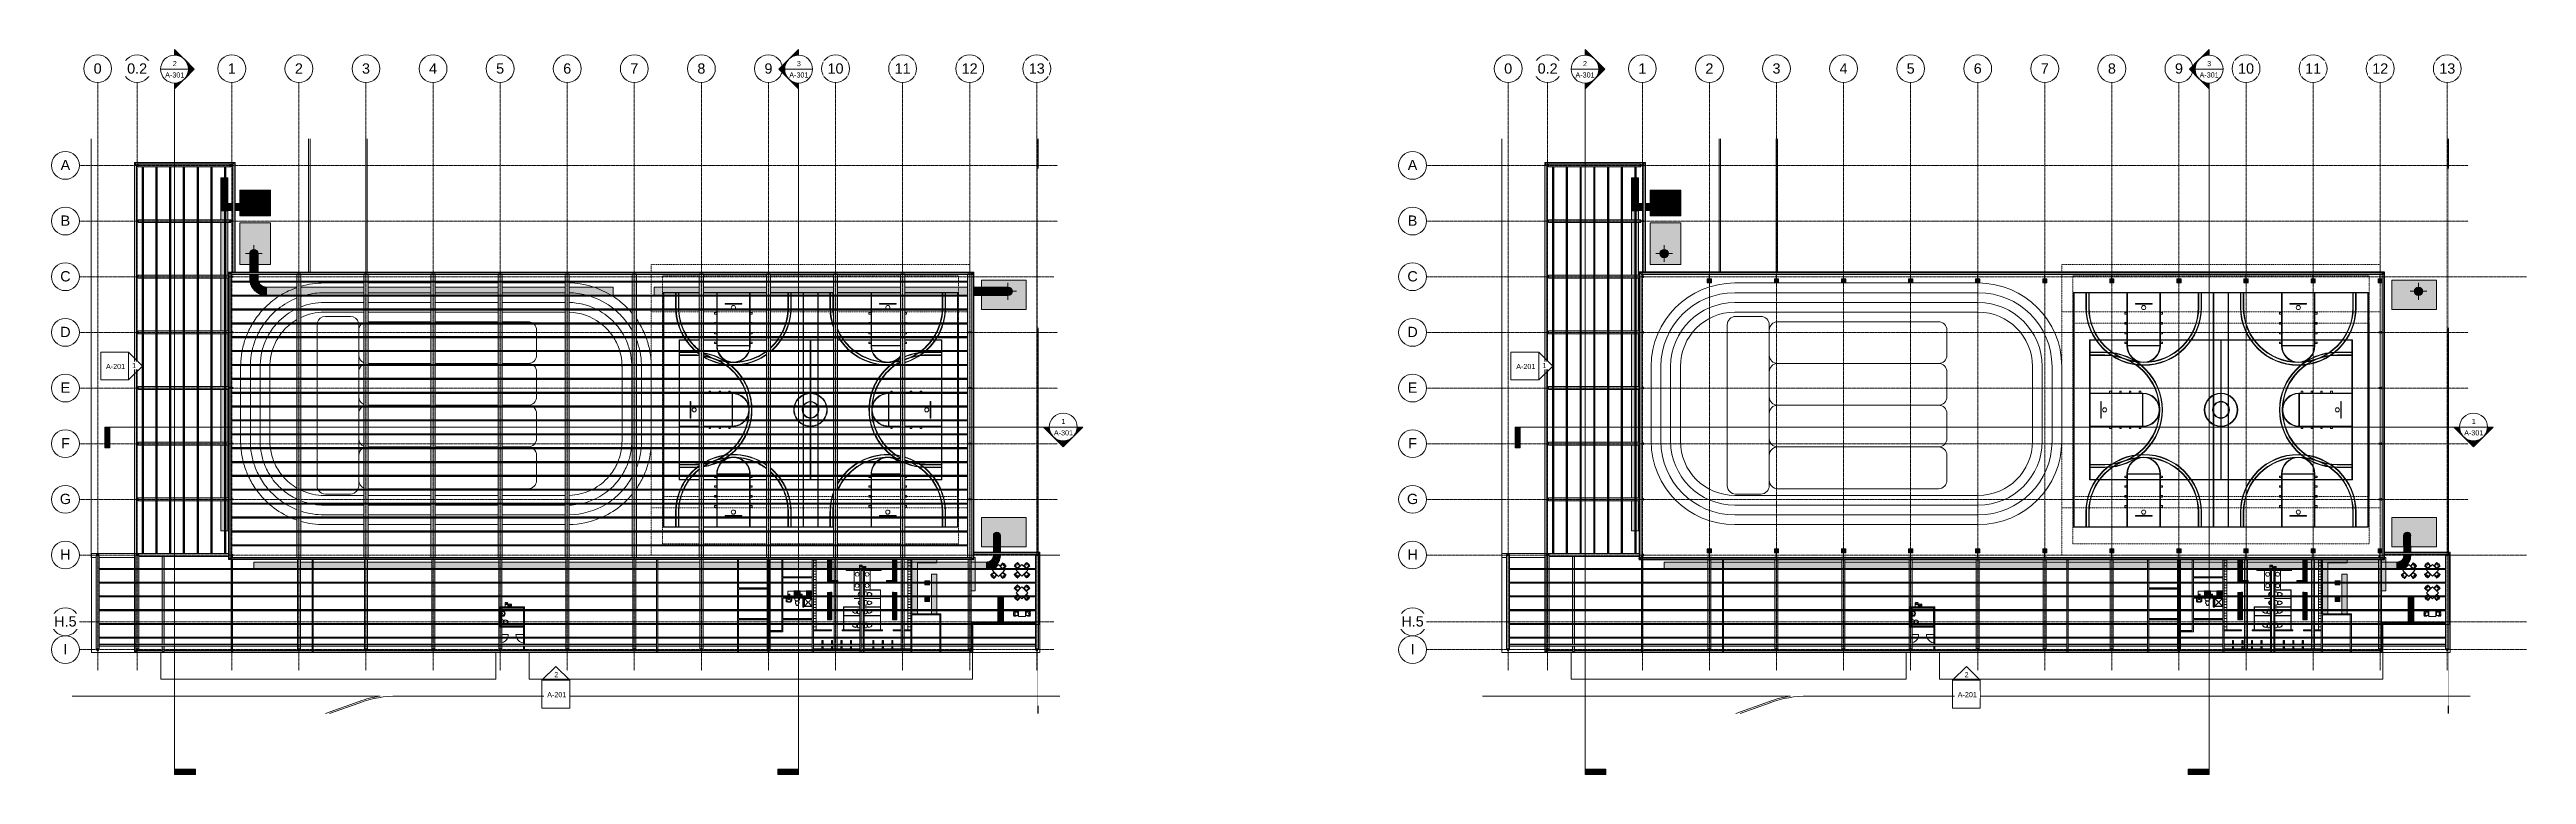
# Model space of a CAD drawing. Header units: inches. Extents: x 22011 to 32682, y -23296 to -20170.
import ezdxf

# ---------------------------------------------------------------- set-up
doc = ezdxf.new("R2010")
doc.units = ezdxf.units.IN
doc.header["$MEASUREMENT"] = 0
for name, pattern in [('Dash 1_16_', [0.125, 0.0625, -0.0625]), ('Dash dot dot', [0.8125, 0.25, -0.1875, 0, -0.1875, 0, -0.1875]), ('Grid Line 1_2_', [0.875, 0.5, -0.125, 0.125, -0.125]), ('Hidden', [0.28125, 0.1875, -0.09375])]:
    doc.linetypes.add(name, pattern=pattern)
for name, color, linetype, lineweight in [('A-DETL', 90, 'Continuous', 9), ('A-DOOR', 31, 'Continuous', 9), ('A-GLAZ-CWMG', 51, 'Continuous', 9), ('A-PROP-SBCK', 71, 'Hidden', 25), ('A-ROOF', 132, 'Continuous', 9), ('A-SITE-CURB', 90, 'Continuous', 9), ('A-SITE-ROAD', 130, 'Continuous', 9), ('A-SITE-SWLK', 140, 'Continuous', 9), ('A-WALL', 113, 'Continuous', 9), ('C-TOPO', 7, 'Continuous', 9), ('G-ANNO-SYMB', 111, 'Continuous', 9), ('I-FURN', 30, 'Continuous', 9), ('I-WALL', 2, 'Continuous', 9), ('M-EQPM', 50, 'Continuous', 9), ('M-HVAC-DUCT', 70, 'Continuous', 9), ('M-HVAC-DUCT-ANNO', 70, 'Continuous', 9), ('M-HVAC-DUCT-CNTR', 70, 'Continuous', 9), ('P-SANR-FIXT', 6, 'Continuous', 9), ('Q-CASE', 31, 'Continuous', 9), ('Q-SPCQ', 91, 'Continuous', 9), ('S-BEAM', 12, 'Continuous', 9), ('S-COLS', 52, 'Continuous', 9), ('S-GRID', 1, 'Continuous', 9), ('S-GRID-IDEN', 1, 'Continuous', 9)]:
    doc.layers.add(name, color=color, linetype=linetype, lineweight=lineweight)
doc.styles.add('Arial', font='arial.ttf', dxfattribs={"height": 44.258982})
doc.styles.add('Arial_1', font='arial.ttf', dxfattribs={"height": 22.129491})
pattern_1 = [(45, (6076.408, 0), (-23.758788, 23.758788), []), (45, (6076.408, 36), (-23.758788, 23.758788), [])]

msp = doc.modelspace()

# ---------------------------------------------------------------- texts
at = {"layer": 'G-ANNO-SYMB', "char_height": 22.1, "attachment_point": 2, "line_spacing_factor": 0.938532, "style": 'Arial_1'}
for s, insert, width in [('A-301', (22550, -20269), 98.28), ('2', (22550, -20220), 20.52), ('A-301', (25239, -20269), 98.28), ('3', (25239, -20220), 20.52), ('A-301', (28626, -20269), 98.28), ('2', (28626, -20220), 20.52), ('A-301', (31315, -20269), 98.28), ('3', (31315, -20220), 20.52), ('1', (26379, -21763), 20.52), ('1', (32455, -21763), 20.52), ('A-301', (26379, -21812), 98.28), ('A-301', (32455, -21812), 98.28)]:
    msp.add_mtext(s, dxfattribs=dict(at, insert=insert, width=width))

# ---------------------------------------------------------------- blocks, each defined once
blk = doc.blocks.new('HSS-Hollow Structural Section-Column - HSS6X6X1_4-556719-Roof Plan')
at = {"layer": 'S-COLS'}
h = blk.add_hatch(color=256, dxfattribs=at)
h.paths.add_polyline_path([(-3, 3), (-3, 3), (-3, 3), (-3, 3)], flags=0)
h.paths.add_polyline_path([(-3, 3), (-3, 3), (-3, 3)], flags=0)
h.paths.add_polyline_path([(3, 3), (-3, 3), (-3, 3), (3, 3)], flags=0)
h.paths.add_polyline_path([(3, 3), (3, 3), (3, 3), (3, 3)], flags=0)
h.paths.add_polyline_path([(3, 3), (3, 3), (3, 3)], flags=0)
h.paths.add_polyline_path([(3, -3), (3, -3), (3, -3), (3, -3)], flags=0)
h.paths.add_polyline_path([(3, -3), (3, -3), (3, -3)], flags=0)
h.paths.add_polyline_path([(3, 3), (3, 3), (3, -3), (3, -3)], flags=0)
h.paths.add_polyline_path([(-3, -3), (-3, -3), (-3, -3), (-3, -3)], flags=0)
h.paths.add_polyline_path([(-3, -3), (-3, -3), (-3, -3)], flags=0)
h.paths.add_polyline_path([(-3, 3), (-3, -3), (-3, -3), (-3, 3)], flags=0)
h.paths.add_polyline_path([(3, -3), (-3, -3), (-3, -3), (3, -3)], flags=0)
for p, q in [((-3, 3), (3, 3)), ((-3, -3), (-3, 3)), ((-3, 3), (-3, -3)), ((3, 3), (-3, 3)), ((3, 3), (3, -3)), ((3, -3), (3, 3)), ((3, -3), (-3, -3)), ((-3, -3), (3, -3))]:
    blk.add_line(p, q, dxfattribs=at)
for centre, radius, start, end in [((-3, 3), 0.466, 90, 180), ((-3, 3), 0.233, 90, 180), ((3, 3), 0.466, 360, 90), ((3, 3), 0.233, 0, 90), ((-3, -3), 0.466, 180, 270), ((-3, -3), 0.233, 180, 270), ((3, -3), 0.466, 270, 360), ((3, -3), 0.233, 270, 360)]:
    blk.add_arc(centre, radius, start, end, dxfattribs=at)
blk = doc.blocks.new('Mechanical Equipment 1 - Mechanical Equipment 1-405455-Roof Plan')
at = {"layer": 'M-EQPM'}
h = blk.add_hatch(color=256, dxfattribs=at)
h.paths.add_polyline_path([(26026, -22314), (26218, -22314), (26218, -22188), (26026, -22188), (26026, -22298)], flags=0)
h.paths.add_polyline_path([(26092, -22281), (26090, -22281), (26087, -22280), (26084, -22279), (26082, -22278), (26081, -22276), (26079, -22274), (26078, -22271), (26077, -22269), (26077, -22266), (26077, -22263), (26078, -22261), (26079, -22259), (26081, -22256), (26082, -22255), (26085, -22253), (26087, -22252), (26090, -22251), (26092, -22251), (26095, -22251), (26097, -22252), (26100, -22253), (26102, -22255), (26104, -22256), (26105, -22259), (26106, -22261), (26107, -22263), (26107, -22266), (26107, -22269), (26106, -22271), (26105, -22274), (26104, -22276), (26102, -22278), (26100, -22279), (26097, -22280), (26095, -22281)], flags=0)
for p, q in [((26218, -22188), (26026, -22188)), ((26026, -22188), (26026, -22314)), ((26218, -22314), (26218, -22188)), ((26026, -22314), (26218, -22314))]:
    blk.add_line(p, q, dxfattribs=at)
blk = doc.blocks.new('Mechanical Equipment 2 - Mechanical Equipment 1-405507-Roof Plan')
at = {"layer": 'M-EQPM'}
blk.add_hatch(color=256, dxfattribs=at).paths.add_polyline_path([(26098, -22314), (26218, -22314), (26218, -22188), (26026, -22188), (26026, -22314), (26031, -22314)], flags=0)
for p, q in [((26218, -22188), (26026, -22188)), ((26026, -22188), (26026, -22314)), ((26218, -22314), (26218, -22188)), ((26026, -22314), (26218, -22314))]:
    blk.add_line(p, q, dxfattribs=at)
blk = doc.blocks.new('Mechanical Equipment 3 - Mechanical Equipment 1-405539-Roof Plan')
at = {"layer": 'M-EQPM'}
h = blk.add_hatch(color=256, dxfattribs=at)
h.paths.add_polyline_path([(26011, -22143), (26134, -22143), (26134, -22033), (26001, -22033), (26001, -22143)], flags=0)
h.paths.add_polyline_path([(26062, -22120), (26060, -22120), (26057, -22119), (26055, -22118), (26053, -22117), (26051, -22115), (26049, -22113), (26048, -22110), (26047, -22108), (26047, -22105), (26048, -22102), (26048, -22100), (26049, -22098), (26051, -22095), (26053, -22094), (26055, -22092), (26057, -22091), (26060, -22090), (26062, -22090), (26065, -22090), (26067, -22091), (26070, -22092), (26072, -22094), (26074, -22095), (26075, -22098), (26076, -22100), (26077, -22102), (26077, -22105), (26077, -22108), (26076, -22110), (26075, -22113), (26074, -22115), (26072, -22117), (26070, -22118), (26067, -22119), (26065, -22120)], flags=0)
for p, q in [((26134, -22033), (26001, -22033)), ((26001, -22033), (26001, -22143)), ((26134, -22143), (26134, -22033)), ((26001, -22143), (26134, -22143))]:
    blk.add_line(p, q, dxfattribs=at)
blk = doc.blocks.new('Mechanical Equipment 4 - Mechanical Equipment 1-405625-Roof Plan')
at = {"layer": 'M-EQPM'}
blk.add_hatch(color=256, dxfattribs=at).paths.add_polyline_path([(26001, -22143), (26134, -22143), (26134, -21964), (26001, -21964), (26001, -22066)], flags=0)
for p, q in [((26134, -21964), (26001, -21964)), ((26001, -21964), (26001, -22143)), ((26134, -22143), (26134, -21964)), ((26001, -22143), (26134, -22143))]:
    blk.add_line(p, q, dxfattribs=at)
blk = doc.blocks.new('Girt_C - 8_D-560232-Roof Plan')
at = {"layer": 'S-BEAM'}
h = blk.add_hatch(color=256, dxfattribs=at)
h.paths.add_polyline_path([(25979, -22765), (25986, -22765), (25986, -22743), (25982, -22743), (25982, -22755), (25979, -22755), (25979, -22763)], flags=0)
h.paths.add_polyline_path([(25982, -22734), (25986, -22734), (25986, -22708), (25982, -22708), (25982, -22734)], flags=0)
h.paths.add_polyline_path([(25982, -22704), (25986, -22704), (25986, -22649), (25982, -22649), (25982, -22685)], flags=0)
h = blk.add_hatch(color=256, dxfattribs=at)
h.paths.add_polyline_path([(25986, -22765), (25986, -22765), (25986, -22743), (25986, -22743), (25986, -22765)], flags=0)
h.paths.add_polyline_path([(25986, -22734), (25986, -22734), (25986, -22708), (25986, -22708), (25986, -22734)], flags=0)
h.paths.add_polyline_path([(25986, -22704), (25986, -22704), (25986, -22649), (25986, -22649), (25986, -22685)], flags=0)
blk.add_hatch(color=256, dxfattribs=at).paths.add_polyline_path([(25979, -22761), (25979, -22761), (25979, -22755), (25978, -22755), (25978, -22761), (25979, -22761)], flags=0)
for p, q in [((25986, -22704), (25986, -22649)), ((25986, -22734), (25986, -22708)), ((25978, -22755), (25978, -22756)), ((25978, -22761), (25978, -22765)), ((25986, -22765), (25979, -22765)), ((25986, -22765), (25986, -22743)), ((25986, -22765), (25986, -22765))]:
    blk.add_line(p, q, dxfattribs=at)
blk = doc.blocks.new('Girt_C - 8_D-560233-Roof Plan')
at = {"layer": 'S-BEAM'}
for points in [[(25965, -22769), (25982, -22769), (25982, -22761), (22504, -22761), (22504, -22765), (22496, -22765), (22496, -22761), (22381, -22761), (22381, -22769), (25898, -22769)], [(25982, -22769), (25982, -22769), (22381, -22769), (22381, -22769), (25965, -22769)]]:
    blk.add_hatch(color=256, dxfattribs=at).paths.add_polyline_path(points, flags=0)
h = blk.add_hatch(color=256, dxfattribs=at)
h.paths.add_polyline_path([(25979, -22761), (25978, -22761), (22504, -22761), (22504, -22761), (25965, -22761)], flags=0)
h.paths.add_polyline_path([(22474, -22761), (22496, -22761), (22496, -22761), (22385, -22761), (22385, -22761), (22441, -22761)], flags=0)
for p, q in [((22386, -22761), (22381, -22761)), ((22381, -22769), (22381, -22761)), ((22381, -22769), (25982, -22769)), ((22381, -22769), (22381, -22769)), ((22496, -22761), (22391, -22761)), ((22794, -22761), (22504, -22761)), ((23083, -22761), (22799, -22761)), ((23372, -22761), (23088, -22761)), ((23661, -22761), (23377, -22761)), ((23950, -22761), (23666, -22761)), ((24239, -22761), (23955, -22761)), ((24528, -22761), (24244, -22761)), ((24817, -22761), (24533, -22761)), ((25106, -22761), (24822, -22761)), ((25395, -22761), (25111, -22761)), ((25684, -22761), (25400, -22761)), ((25973, -22761), (25689, -22761)), ((25982, -22761), (25978, -22761)), ((25982, -22761), (25982, -22769)), ((25982, -22769), (25982, -22769))]:
    blk.add_line(p, q, dxfattribs=at)
blk = doc.blocks.new('Girt_C - 8_D-560234-Roof Plan')
at = {"layer": 'S-BEAM'}
blk.add_hatch(color=256, dxfattribs=at).paths.add_polyline_path([(26248, -22641), (26258, -22641), (26258, -22641), (25982, -22641), (25982, -22641), (26231, -22641)], flags=0)
h = blk.add_hatch(color=256, dxfattribs=at)
h.paths.add_polyline_path([(26271, -22649), (26271, -22645), (26271, -22645), (26271, -22649)], flags=0)
h.paths.add_polyline_path([(26258, -22649), (26258, -22641), (25982, -22641), (25982, -22645), (26258, -22645), (26258, -22649)], flags=0)
h = blk.add_hatch(color=256, dxfattribs=at)
h.paths.add_polyline_path([(26271, -22649), (26271, -22649), (26271, -22649), (26271, -22649)], flags=0)
h.paths.add_polyline_path([(26258, -22649), (26258, -22649), (26258, -22649), (26258, -22649), (26231, -22649)], flags=0)
for p, q in [((26258, -22641), (25982, -22641)), ((25982, -22645), (25982, -22641)), ((25982, -22641), (25982, -22641)), ((25982, -22649), (26258, -22649)), ((26271, -22645), (26271, -22649)), ((26271, -22649), (26271, -22649)), ((26271, -22649), (26271, -22649))]:
    blk.add_line(p, q, dxfattribs=at)
blk = doc.blocks.new('Casework 1 - Casework 1-456223-Roof Plan')
at = {"layer": 'Q-CASE'}
h = blk.add_hatch(color=256, dxfattribs=at)
h.paths.add_polyline_path([(25834, -22591), (25834, -22578), (25810, -22578), (25810, -22591), (25832, -22591)], flags=0)
h.paths.add_polyline_path([(25726, -22591), (25750, -22591), (25750, -22578), (25726, -22578)], flags=0)
h.paths.add_polyline_path([(25832, -22573), (25834, -22573), (25834, -22519), (25810, -22519), (25810, -22573)], flags=0)
h.paths.add_polyline_path([(25750, -22573), (25750, -22519), (25726, -22519), (25726, -22573), (25728, -22573)], flags=0)
h.paths.add_polyline_path([(25726, -22514), (25750, -22514), (25750, -22459), (25726, -22459), (25726, -22480)], flags=0)
h.paths.add_polyline_path([(25810, -22514), (25834, -22514), (25834, -22459), (25810, -22459), (25810, -22480)], flags=0)
h.paths.add_polyline_path([(25750, -22455), (25750, -22400), (25726, -22400), (25726, -22455), (25741, -22455)], flags=0)
h.paths.add_polyline_path([(25834, -22455), (25834, -22420), (25810, -22420), (25810, -22455), (25832, -22455)], flags=0)
h.paths.add_polyline_path([(25748, -22396), (25750, -22396), (25750, -22372), (25834, -22372), (25834, -22356), (25726, -22356), (25726, -22396), (25732, -22396)], flags=0)
h.paths.add_polyline_path([(25727, -22348), (25834, -22348), (25834, -22348), (25726, -22348), (25726, -22348)], flags=0)
for p, q in [((25834, -22348), (25726, -22348)), ((25726, -22348), (25726, -22348)), ((25726, -22356), (25726, -22396)), ((25726, -22400), (25726, -22455)), ((25750, -22396), (25750, -22372)), ((25750, -22372), (25834, -22372)), ((25750, -22455), (25750, -22400)), ((25834, -22348), (25834, -22348)), ((25834, -22372), (25834, -22356)), ((25726, -22459), (25726, -22514)), ((25750, -22514), (25750, -22459)), ((25834, -22420), (25810, -22420)), ((25810, -22420), (25810, -22455)), ((25810, -22459), (25810, -22514)), ((25834, -22455), (25834, -22420)), ((25834, -22514), (25834, -22459)), ((25726, -22519), (25726, -22573)), ((25726, -22578), (25726, -22591)), ((25726, -22591), (25750, -22591)), ((25750, -22573), (25750, -22519)), ((25750, -22591), (25750, -22578)), ((25810, -22519), (25810, -22573)), ((25810, -22578), (25810, -22591)), ((25810, -22591), (25834, -22591)), ((25834, -22573), (25834, -22519)), ((25834, -22591), (25834, -22578))]:
    blk.add_line(p, q, dxfattribs=at)
blk = doc.blocks.new('Toilet-Domestic-3D - Toilet-Domestic-3D-461878-Roof Plan')
at = {"layer": 'P-SANR-FIXT'}
for p, q in [((-6, 4), (-7, 3)), ((6, 8), (-6, 8)), ((-5, 5), (-6, 4)), ((-5, 8), (-5, 5)), ((-4, 5), (-5, 5)), ((-1, 6), (-4, 5)), ((1, 6), (-1, 6)), ((4, 5), (1, 6)), ((5, 5), (4, 5)), ((5, 8), (5, 5)), ((6, 4), (5, 5)), ((7, 3), (6, 4)), ((7, 2), (7, 3)), ((7, 1), (7, 2)), ((8, 0), (7, 1)), ((7, -2), (8, 0)), ((10, 16), (10, 12)), ((-7, -4), (-6, -6)), ((-6, -6), (-5, -8)), ((-5, -8), (-4, -10)), ((-4, -10), (-3, -11)), ((-3, -11), (-2, -12)), ((-2, -12), (-1, -12)), ((-1, -12), (1, -12)), ((1, -12), (2, -12)), ((2, -12), (3, -11)), ((3, -11), (4, -10)), ((4, -10), (5, -8)), ((5, -8), (6, -6)), ((6, -6), (7, -4)), ((7, -4), (7, -2))]:
    blk.add_line(p, q, dxfattribs=at)
for centre, start, end in [((-6, 12), 262.1052, 270), ((6, 12), 270, 360)]:
    blk.add_arc(centre, 3.73, start, end, dxfattribs=at)
blk = doc.blocks.new('Sink-Bathroom-Kohler-Pinoir-2035-8 - Vitreous_China-0-White-465379-Roof Plan')
at = {"layer": 'P-SANR-FIXT'}
for centre, radius, start, end in [((23962, -22697), 107, 86.22, 92.0605), ((23962, -22697), 106, 86.2146, 92.0654), ((23962, -22697), 106, 86.2045, 92.0735), ((23971, -22602), 12.8, 143.5725, 216.4275), ((23971, -22602), 12.2, 143.6508, 216.3492), ((23962, -22507), 106, 267.9265, 273.7955), ((23962, -22507), 106, 267.9346, 273.7865), ((23962, -22507), 107, 267.9395, 273.7817), ((23961, -22602), 0.934, 90, 270), ((23965, -22597), 4.9, 33.5514, 140.6366), ((23961, -22602), 0.934, 270, 90), ((23965, -22606), 4.9, 219.3634, 326.4486), ((23965, -22597), 4.26, 33.3558, 140.4225), ((23965, -22606), 4.26, 219.5775, 326.6442), ((23959, -22602), 11.6, 323.6931, 36.3069), ((23969, -22592), 1.28, 23.6698, 90.9035), ((23969, -22592), 0.862, 23.6698, 91.9217), ((23969, -22592), 1.53, 23.6698, 90.4943), ((23959, -22602), 12.2, 323.7683, 36.2317), ((23969, -22611), 1.29, 269.6035, 336.0123), ((23969, -22611), 0.875, 268.7073, 335.9447), ((23969, -22611), 1.54, 269.9655, 336.0395), ((23948, -22602), 24.7, 336.3302, 23.6698), ((23948, -22602), 25.2, 336.3274, 23.6698), ((23948, -22602), 25.4, 336.3258, 23.6698)]:
    blk.add_arc(centre, radius, start, end, dxfattribs=at)
blk = doc.blocks.new('Drinking_Fountain-Haws_Corporation-Wall_Mounted_1119 - 1119-477162-Roof Plan')
at = {"layer": 'P-SANR-FIXT'}
for p, q in [((43, 5), (11, 5)), ((11, 5), (11, 4)), ((11, 4), (43, 4)), ((13, 20), (13, 5)), ((25, 5), (25, 20)), ((29, 14), (29, 5)), ((41, 5), (41, 14)), ((43, 4), (43, 5))]:
    blk.add_line(p, q, dxfattribs=at)
for centre, radius in [((19, 17), 1.13), ((23, 21), 0.625), ((35, 11), 1.13), ((39, 15), 0.625)]:
    blk.add_circle(centre, radius, dxfattribs=at)
for centre, radius, start, end in [((16, 20), 3, 97.5776, 180), ((19, -3), 25.8, 82.4224, 97.5776), ((22, 20), 3, 360, 82.4224), ((32, 14), 3, 97.5776, 180), ((35, -9), 25.7, 82.4224, 97.5776), ((38, 14), 3, 360, 82.4224)]:
    blk.add_arc(centre, radius, start, end, dxfattribs=at)
for centre, ratio in [((19, 18), 0.786373), ((35, 12), 0.786365)]:
    blk.add_ellipse(centre, major_axis=(-5.25, 0), ratio=ratio, dxfattribs=at)
blk = doc.blocks.new('Rectangular Mullion - Rectangular Mullion 1-477608-Roof Plan')
at = {"layer": 'A-GLAZ-CWMG'}
blk.add_hatch(color=256, dxfattribs=at).paths.add_polyline_path([(0, 1), (0, -3), (-2, -3), (-2, 1)], flags=0)
for p, q in [((-2, -3), (-2, 1)), ((-2, 1), (0, 1)), ((0, -3), (-2, -3))]:
    blk.add_line(p, q, dxfattribs=at)
blk = doc.blocks.new('Door_Single_Storefront - one-477610-Roof Plan')
at = {"layer": 'A-DOOR'}
blk.add_line((-18, 36), (-18, 8), dxfattribs=at)
for start, end in [(72.4292, 90), (12.7938, 64.8448)]:
    blk.add_arc((-18, 0), 36, start, end, dxfattribs=at)
blk = doc.blocks.new('Rectangular Mullion - Rectangular Mullion 1-477649-Roof Plan')
at = {"layer": 'A-GLAZ-CWMG'}
h = blk.add_hatch(color=256, dxfattribs=at)
h.paths.add_polyline_path([(23950, -22759), (23954, -22759), (23954, -22755), (23950, -22755)], flags=0)
h.paths.add_polyline_path([(23953, -22755), (23954, -22755), (23954, -22755), (23950, -22755), (23950, -22755)], flags=0)
for p, q in [((23950, -22759), (23950, -22755)), ((23950, -22755), (23950, -22755)), ((23954, -22759), (23950, -22759)), ((23954, -22755), (23954, -22755)), ((23954, -22755), (23954, -22759))]:
    blk.add_line(p, q, dxfattribs=at)
blk = doc.blocks.new('Rectangular Mullion - Rectangular Mullion 1-477733-Roof Plan')
at = {"layer": 'A-GLAZ-CWMG'}
blk.add_hatch(color=256, dxfattribs=at).paths.add_polyline_path([(0, -1), (-2, -1), (-2, 3), (0, 3)], flags=0)
for p, q in [((-2, -1), (-2, 3)), ((-2, 3), (0, 3)), ((0, 3), (0, -1)), ((0, -1), (-2, -1))]:
    blk.add_line(p, q, dxfattribs=at)
blk = doc.blocks.new('Door_Single_Storefront - one-477735-Roof Plan')
at = {"layer": 'A-DOOR'}
blk.add_line((-18, -36), (-18, -3.25), dxfattribs=at)
for start, end in [(270, 287.570829), (295.155236, 354.794078)]:
    blk.add_arc((-18, 0), 36, start, end, dxfattribs=at)
blk = doc.blocks.new('Rectangular Mullion - Rectangular Mullion 1-477730-Roof Plan')
at = {"layer": 'A-GLAZ-CWMG'}
h = blk.add_hatch(color=256, dxfattribs=at)
h.paths.add_polyline_path([(24053, -22759), (24057, -22759), (24057, -22743), (24053, -22743), (24053, -22744)], flags=0)
h.paths.add_polyline_path([(24053, -22734), (24057, -22734), (24057, -22730), (24053, -22730)], flags=0)
for p, q in [((24053, -22734), (24053, -22730)), ((24057, -22730), (24057, -22734)), ((24053, -22759), (24053, -22743)), ((24057, -22759), (24053, -22759)), ((24057, -22743), (24057, -22759))]:
    blk.add_line(p, q, dxfattribs=at)
blk = doc.blocks.new('Rectangular Mullion - Rectangular Mullion 1-477731-Roof Plan')
at = {"layer": 'A-GLAZ-CWMG'}
blk.add_hatch(color=256, dxfattribs=at).paths.add_polyline_path([(24057, -22692), (24057, -22661), (24053, -22661), (24053, -22692)], flags=0)
for p, q in [((24053, -22661), (24057, -22661)), ((24053, -22692), (24053, -22661)), ((24057, -22661), (24057, -22692))]:
    blk.add_line(p, q, dxfattribs=at)
blk = doc.blocks.new('Rectangular Mullion - Rectangular Mullion 1-477524-Roof Plan')
at = {"layer": 'A-GLAZ-CWMG'}
h = blk.add_hatch(color=256, dxfattribs=at)
h.paths.add_polyline_path([(24053, -22730), (24057, -22730), (24057, -22708), (24053, -22708), (24053, -22724)], flags=0)
h.paths.add_polyline_path([(24053, -22704), (24057, -22704), (24057, -22692), (24053, -22692)], flags=0)
for p, q in [((24053, -22704), (24053, -22692)), ((24053, -22730), (24053, -22708)), ((24057, -22692), (24057, -22704)), ((24057, -22708), (24057, -22730))]:
    blk.add_line(p, q, dxfattribs=at)
blk = doc.blocks.new('Falcon 7700 Series Pedestal Base - 36_ Square Top x 30_ - Wheelchair Height-460525-Roof Plan')
at = {"layer": 'I-FURN'}
for p, q in [((7, 18), (-18, 18)), ((-18, 18), (-18, -7)), ((18, 18), (13, 18)), ((18, -18), (18, 18)), ((-18, -13), (-18, -18)), ((-18, -18), (18, -18))]:
    blk.add_line(p, q, dxfattribs=at)
blk = doc.blocks.new('HermanMiller_Collection_Air-Chair_SideChair_Arms - Arms-457867-Roof Plan')
at = {"layer": 'I-FURN'}
for p, q in [((-4, 10), (-8, 10)), ((-8, 9), (-5, 9)), ((-4, 1), (-4, -1)), ((-3, 9), (-1, 9)), ((-2, -1), (-2, 1)), ((2, 10), (-1, 10)), ((0, 8), (-1, 9)), ((-1, 9), (0, 9)), ((9, 9), (0, 8)), ((1, 9), (2, 9)), ((6, 8), (8, 8)), ((9, 8), (10, 9)), ((9, 9), (9, 9)), ((9, 6), (9, -6)), ((10, -7), (10, 7)), ((-5, -9), (-8, -9)), ((-8, -10), (-4, -10)), ((-3, -9), (-1, -9)), ((-1, -9), (0, -8)), ((0, -9), (-1, -9)), ((-1, -10), (2, -10)), ((0, -8), (9, -9)), ((2, -9), (1, -9)), ((6, -8), (8, -8)), ((9, -8), (9, -8))]:
    blk.add_line(p, q, dxfattribs=at)
for centre, radius, start, end in [((10, 0), 19.8, 163.4787, 196.5213), ((-8, 10), 0.5, 90, 270), ((-2, 2), 8.5, 117.7851, 152.2149), ((10, 0), 18.8, 163.7855, 196.2145), ((-1, 1), 8.69, 90.7893, 148.9202), ((0, 1), 6.63, 124.5004, 148.6439), ((-8, 5), 2.08, 305.4968, 328.6439), ((-2, 5), 5.17, 102.2096, 125.548), ((-1, 4), 6.06, 84.7201, 112.311), ((-1, 2), 5.55, 95.4677, 123.4626), ((-3, 1), 0.625, 360, 180), ((-1, -10), 19.3, 84.4222, 90.7893), ((7, -77), 84.2, 90.0911, 95.4677), ((0, 10), 0.924, 265.6115, 290.3639), ((0, 9), 0.53, 159.7405, 262.7198), ((2, 10), 0.521, 212.9555, 275.0445), ((2, 10), 0.499, 287, 91.3054), ((8, 6), 1.09, 353.2467, 90.0911), ((10, 9), 0.49, 315, 135), ((8, 7), 1.97, 356.1033, 34.6542), ((-2, -2), 8.5, 207.7851, 242.2149), ((-8, -10), 0.5, 90, 270), ((-1, -1), 8.69, 211.0798, 269.2107), ((-8, -5), 2.08, 31.3561, 54.5032), ((0, -1), 6.63, 211.3561, 235.4996), ((-2, -5), 5.17, 234.452, 257.7904), ((-3, -1), 0.625, 180, 360), ((-1, -2), 5.55, 236.5374, 264.5323), ((-1, -4), 6.06, 247.689, 275.2799), ((7, 77), 84.2, 264.5323, 269.9089), ((-1, 10), 19.3, 269.2107, 275.5778), ((0, -10), 0.924, 69.6361, 94.3885), ((0, -9), 0.53, 97.2802, 200.2595), ((2, -10), 0.521, 84.9555, 147.0445), ((2, -10), 0.499, 268.6946, 73), ((8, -6), 1.09, 269.9089, 6.7533), ((8, -7), 1.97, 325.3458, 3.8967)]:
    blk.add_arc(centre, radius, start, end, dxfattribs=at)
for centre, major_axis, ratio, start_param, end_param in [((-7, 7), (0.03, 3.66), 0.320235, 2.34328, 2.536765), ((-8, 5), (-0.03, 1.79), 0.298783, 2.522217, 3.153947), ((-7, -7), (-0.03, 3.66), 0.320235, 0.604828, 0.798312), ((-8, -5), (0.03, 1.79), 0.298783, 6.270831, 6.902561)]:
    blk.add_ellipse(centre, major_axis=major_axis, ratio=ratio, start_param=start_param, end_param=end_param, dxfattribs=at)
for points in [[(-6, 4), (-7, 4), (-7, 4), (-7, 4), (-7, 4), (-7, 4), (-8, 4), (-8, 4)], [(-6, -4), (-7, -4), (-7, -4), (-7, -4), (-7, -4), (-7, -4), (-8, -4), (-8, -4)]]:
    blk.add_open_spline(points, degree=3, knots=[-1, -1, -1, -1, -0.75, -0.5, -0.375, -0.25, 0, 0, 0, 0], dxfattribs=at)
blk = doc.blocks.new('HermanMiller_Collection_Air-Chair_SideChair_Arms - Arms-460524-Roof Plan')
at = {"layer": 'I-FURN'}
for p, q in [((-8, 10), (-4, 10)), ((-5, 9), (-8, 9)), ((-4, -1), (-4, 1)), ((-3, 9), (-1, 9)), ((-2, 1), (-2, -1)), ((-1, 10), (2, 10)), ((-1, 9), (0, 8)), ((0, 9), (-1, 9)), ((0, 8), (9, 9)), ((2, 9), (1, 9)), ((6, 8), (8, 8)), ((10, 9), (9, 8)), ((9, 9), (9, 9)), ((9, -6), (9, 6)), ((10, 7), (10, -7)), ((-8, -9), (-5, -9)), ((-4, -10), (-8, -10)), ((-3, -9), (-1, -9)), ((0, -8), (-1, -9)), ((-1, -9), (0, -9)), ((2, -10), (-1, -10)), ((9, -9), (0, -8)), ((1, -9), (2, -9)), ((6, -8), (8, -8)), ((9, -8), (10, -9)), ((9, -9), (9, -9))]:
    blk.add_line(p, q, dxfattribs=at)
for centre, radius, start, end in [((10, 0), 19.8, 163.4787, 196.5213), ((-8, 10), 0.5, 90, 270), ((-2, 2), 8.5, 117.7851, 152.2149), ((10, 0), 18.8, 163.7855, 196.2145), ((-1, 1), 8.69, 90.7893, 148.9202), ((0, 1), 6.63, 124.5004, 148.6439), ((-8, 5), 2.08, 305.4968, 328.6439), ((-2, 5), 5.17, 102.2096, 125.548), ((-1, 4), 6.06, 84.7201, 112.311), ((-1, 2), 5.55, 95.4677, 123.4626), ((-3, 1), 0.625, 0, 180), ((-1, -10), 19.3, 84.4222, 90.7893), ((7, -77), 84.2, 90.0911, 95.4677), ((0, 10), 0.924, 265.6115, 290.3639), ((0, 9), 0.53, 159.7405, 262.7198), ((2, 10), 0.521, 212.9555, 275.0445), ((2, 10), 0.499, 287, 91.3054), ((8, 6), 1.09, 353.2467, 90.0911), ((10, 9), 0.49, 315, 135), ((8, 7), 1.97, 356.1033, 34.6542), ((-2, -2), 8.5, 207.7851, 242.2149), ((-8, -10), 0.5, 90, 270), ((-1, -1), 8.69, 211.0798, 269.2107), ((-8, -5), 2.08, 31.3561, 54.5032), ((0, -1), 6.63, 211.3561, 235.4996), ((-2, -5), 5.17, 234.452, 257.7904), ((-3, -1), 0.625, 180, 0), ((-1, -2), 5.55, 236.5374, 264.5323), ((-1, -4), 6.06, 247.689, 275.2799), ((7, 77), 84.2, 264.5323, 269.9089), ((-1, 10), 19.3, 269.2107, 275.5778), ((0, -10), 0.924, 69.6361, 94.3885), ((0, -9), 0.53, 97.2802, 200.2595), ((2, -10), 0.521, 84.9555, 147.0445), ((2, -10), 0.499, 268.6946, 73), ((8, -6), 1.09, 269.9089, 6.7533), ((8, -7), 1.97, 325.3458, 3.8967), ((10, -9), 0.49, 225, 45)]:
    blk.add_arc(centre, radius, start, end, dxfattribs=at)
for centre, major_axis, ratio, start_param, end_param in [((-7, 7), (0.03, 3.66), 0.320235, 2.34328, 2.536765), ((-8, 5), (-0.03, 1.79), 0.298783, 2.522217, 3.153947), ((-7, -7), (-0.03, 3.66), 0.320235, 0.604828, 0.798312), ((-8, -5), (0.03, 1.79), 0.298783, 6.270831, 6.902561)]:
    blk.add_ellipse(centre, major_axis=major_axis, ratio=ratio, start_param=start_param, end_param=end_param, dxfattribs=at)
for points in [[(-6, 4), (-7, 4), (-7, 4), (-7, 4), (-7, 4), (-7, 4), (-8, 4), (-8, 4)], [(-6, -4), (-7, -4), (-7, -4), (-7, -4), (-7, -4), (-7, -4), (-8, -4), (-8, -4)]]:
    blk.add_open_spline(points, degree=3, knots=[-1, -1, -1, -1, -0.75, -0.5, -0.375, -0.25, 0, 0, 0, 0], dxfattribs=at)
blk = doc.blocks.new('HermanMiller_Collection_Air-Chair_SideChair_Arms - Arms-V1-Roof Plan')
at = {"layer": 'I-FURN'}
for p, q in [((-8, 10), (-4, 10)), ((-5, 9), (-8, 9)), ((-4, -1), (-4, 1)), ((-3, 9), (-1, 9)), ((-2, 1), (-2, -1)), ((-1, 10), (2, 10)), ((-1, 9), (0, 8)), ((0, 9), (-1, 9)), ((0, 8), (9, 9)), ((2, 9), (1, 9)), ((6, 8), (8, 8)), ((9, 8), (9, 8)), ((9, -6), (9, 6)), ((10, 7), (10, -7)), ((-8, -9), (-5, -9)), ((-4, -10), (-8, -10)), ((-3, -9), (-1, -9)), ((0, -8), (-1, -9)), ((-1, -9), (0, -9)), ((2, -10), (-1, -10)), ((9, -9), (0, -8)), ((1, -9), (2, -9)), ((6, -8), (8, -8)), ((9, -8), (10, -9)), ((9, -9), (9, -9))]:
    blk.add_line(p, q, dxfattribs=at)
for centre, radius, start, end in [((10, 0), 19.8, 163.4787, 196.5213), ((-8, 10), 0.5, 90, 270), ((-2, 2), 8.5, 117.7851, 152.2149), ((10, 0), 18.8, 163.7855, 196.2145), ((-1, 1), 8.69, 90.7893, 148.9202), ((0, 1), 6.63, 124.5004, 148.6439), ((-8, 5), 2.08, 305.4968, 328.6439), ((-2, 5), 5.17, 102.2096, 125.548), ((-1, 4), 6.06, 84.7201, 112.311), ((-1, 2), 5.55, 95.4677, 123.4626), ((-3, 1), 0.625, 0, 180), ((-1, -10), 19.3, 84.4222, 90.7893), ((7, -77), 84.2, 90.0911, 95.4677), ((0, 10), 0.924, 265.6115, 290.3639), ((0, 9), 0.53, 159.7405, 262.7198), ((2, 10), 0.521, 212.9555, 275.0445), ((2, 10), 0.499, 287, 91.3054), ((8, 6), 1.09, 353.2467, 90.0911), ((8, 7), 1.97, 356.1033, 34.6542), ((-2, -2), 8.5, 207.7851, 242.2149), ((-8, -10), 0.5, 90, 270), ((-1, -1), 8.69, 211.0798, 269.2107), ((-8, -5), 2.08, 31.3561, 54.5032), ((0, -1), 6.63, 211.3561, 235.4996), ((-2, -5), 5.17, 234.452, 257.7904), ((-3, -1), 0.625, 180, 0), ((-1, -2), 5.55, 236.5374, 264.5323), ((-1, -4), 6.06, 247.689, 275.2799), ((7, 77), 84.2, 264.5323, 269.9089), ((-1, 10), 19.3, 269.2107, 275.5778), ((0, -10), 0.924, 69.6361, 94.3885), ((0, -9), 0.53, 97.2802, 200.2595), ((2, -10), 0.521, 84.9555, 147.0445), ((2, -10), 0.499, 268.6946, 73), ((8, -6), 1.09, 269.9089, 6.7533), ((8, -7), 1.97, 325.3458, 3.8967), ((10, -9), 0.49, 225, 45)]:
    blk.add_arc(centre, radius, start, end, dxfattribs=at)
for centre, major_axis, ratio, start_param, end_param in [((-7, 7), (0.03, 3.66), 0.320235, 2.34328, 2.536765), ((-8, 5), (-0.03, 1.79), 0.298783, 2.522217, 3.153947), ((-7, -7), (-0.03, 3.66), 0.320235, 0.604828, 0.798312), ((-8, -5), (0.03, 1.79), 0.298783, 6.270831, 6.902561)]:
    blk.add_ellipse(centre, major_axis=major_axis, ratio=ratio, start_param=start_param, end_param=end_param, dxfattribs=at)
for points in [[(-6, 4), (-7, 4), (-7, 4), (-7, 4), (-7, 4), (-7, 4), (-8, 4), (-8, 4)], [(-6, -4), (-7, -4), (-7, -4), (-7, -4), (-7, -4), (-7, -4), (-8, -4), (-8, -4)]]:
    blk.add_open_spline(points, degree=3, knots=[-1, -1, -1, -1, -0.75, -0.5, -0.375, -0.25, 0, 0, 0, 0], dxfattribs=at)
blk = doc.blocks.new('HermanMiller_Collection_Air-Chair_SideChair_Arms - Arms-V2-Roof Plan')
at = {"layer": 'I-FURN'}
for p, q in [((-4, 10), (-8, 10)), ((-8, 9), (-5, 9)), ((-4, 1), (-4, -1)), ((-3, 9), (-1, 9)), ((-2, -1), (-2, 1)), ((2, 10), (-1, 10)), ((0, 8), (-1, 9)), ((-1, 9), (0, 9)), ((9, 9), (0, 8)), ((1, 9), (2, 9)), ((6, 8), (8, 8)), ((9, 8), (10, 9)), ((9, 9), (9, 9)), ((9, 6), (9, -6)), ((10, -7), (10, 7)), ((-5, -9), (-8, -9)), ((-8, -10), (-4, -10)), ((-3, -9), (-1, -9)), ((-1, -9), (0, -8)), ((0, -9), (-1, -9)), ((-1, -10), (2, -10)), ((0, -8), (9, -9)), ((2, -9), (1, -9)), ((6, -8), (8, -8)), ((10, -9), (9, -8)), ((9, -9), (9, -9))]:
    blk.add_line(p, q, dxfattribs=at)
for centre, radius, start, end in [((10, 0), 19.8, 163.4787, 196.5213), ((-8, 10), 0.5, 90, 270), ((-2, 2), 8.5, 117.7851, 152.2149), ((10, 0), 18.8, 163.7855, 196.2145), ((-1, 1), 8.69, 90.7893, 148.9202), ((0, 1), 6.63, 124.5004, 148.6439), ((-8, 5), 2.08, 305.4968, 328.6439), ((-2, 5), 5.17, 102.2096, 125.548), ((-1, 4), 6.06, 84.7201, 112.311), ((-1, 2), 5.55, 95.4677, 123.4626), ((-3, 1), 0.625, 360, 180), ((-1, -10), 19.3, 84.4222, 90.7893), ((7, -77), 84.2, 90.0911, 95.4677), ((0, 10), 0.924, 265.6115, 290.3639), ((0, 9), 0.53, 159.7405, 262.7198), ((2, 10), 0.521, 212.9555, 275.0445), ((2, 10), 0.499, 287, 91.3054), ((8, 6), 1.09, 353.2467, 90.0911), ((10, 9), 0.49, 315, 135), ((8, 7), 1.97, 356.1033, 34.6542), ((-2, -2), 8.5, 207.7851, 242.2149), ((-8, -10), 0.5, 90, 270), ((-1, -1), 8.69, 211.0798, 269.2107), ((-8, -5), 2.08, 31.3561, 54.5032), ((0, -1), 6.63, 211.3561, 235.4996), ((-2, -5), 5.17, 234.452, 257.7904), ((-3, -1), 0.625, 180, 360), ((-1, -2), 5.55, 236.5374, 264.5323), ((-1, -4), 6.06, 247.689, 275.2799), ((7, 77), 84.2, 264.5323, 269.9089), ((-1, 10), 19.3, 269.2107, 275.5778), ((0, -10), 0.924, 69.6361, 94.3885), ((0, -9), 0.53, 97.2802, 200.2595), ((2, -10), 0.521, 84.9555, 147.0445), ((2, -10), 0.499, 268.6946, 73), ((8, -6), 1.09, 269.9089, 6.7533), ((8, -7), 1.97, 325.3458, 3.8967), ((10, -9), 0.49, 225, 45)]:
    blk.add_arc(centre, radius, start, end, dxfattribs=at)
for centre, major_axis, ratio, start_param, end_param in [((-7, 7), (0.03, 3.66), 0.320235, 2.34328, 2.536765), ((-8, 5), (-0.03, 1.79), 0.298783, 2.522217, 3.153947), ((-7, -7), (-0.03, 3.66), 0.320235, 0.604828, 0.798312), ((-8, -5), (0.03, 1.79), 0.298783, 6.270831, 6.902561)]:
    blk.add_ellipse(centre, major_axis=major_axis, ratio=ratio, start_param=start_param, end_param=end_param, dxfattribs=at)
for points in [[(-6, 4), (-7, 4), (-7, 4), (-7, 4), (-7, 4), (-7, 4), (-8, 4), (-8, 4)], [(-6, -4), (-7, -4), (-7, -4), (-7, -4), (-7, -4), (-7, -4), (-8, -4), (-8, -4)]]:
    blk.add_open_spline(points, degree=3, knots=[-1, -1, -1, -1, -0.75, -0.5, -0.375, -0.25, 0, 0, 0, 0], dxfattribs=at)
blk = doc.blocks.new('Bar_Stool_6722_1_ - Bar_Stool_6722_1_-477960-Roof Plan')
at = {"layer": 'I-FURN'}
for points in [[(1, 20), (1, 21), (0, 21), (0, 19), (1, 19), (1, 20)], [(1, 19), (0, 19), (1, 19)], [(1, 2), (1, 18), (0, 18), (0, 2), (1, 2)], [(1, 2), (1, 2), (0, 2), (0, 1), (1, 1), (1, 1)], [(1, 1), (1, 1), (0, 1), (0, 0), (1, 0), (1, 1)], [(17, 19), (17, 21), (16, 21), (16, 20), (16, 20), (16, 19)], [(16, 19), (16, 19), (16, 19)], [(17, 2), (17, 18), (16, 18), (16, 2)], [(17, 2), (16, 2), (16, 1), (17, 1), (17, 2)], [(17, 1), (17, 1), (16, 1), (16, 0), (17, 0), (17, 1)]]:
    blk.add_hatch(color=256, dxfattribs=at).paths.add_polyline_path(points, flags=0)
h = blk.add_hatch(color=256, dxfattribs=at)
h.paths.add_polyline_path([(0, 19), (1, 19), (0, 19)], flags=0)
h.paths.add_polyline_path([(0, 19), (1, 19), (0, 19)], flags=0)
h.paths.add_polyline_path([(1, 18), (1, 19), (0, 19), (0, 18), (1, 18)], flags=0)
h = blk.add_hatch(color=256, dxfattribs=at)
h.paths.add_polyline_path([(16, 18), (16, 20), (9, 20), (9, 18), (16, 18)], flags=0)
h.paths.add_polyline_path([(5, 18), (5, 20), (1, 20), (1, 18), (5, 18), (5, 18)], flags=0)
h = blk.add_hatch(color=256, dxfattribs=at)
h.paths.add_polyline_path([(16, 20), (16, 20), (9, 20), (9, 20), (16, 20)], flags=0)
h.paths.add_polyline_path([(5, 20), (1, 20), (1, 20), (5, 20)], flags=0)
h = blk.add_hatch(color=256, dxfattribs=at)
h.paths.add_polyline_path([(1, 19), (1, 19), (1, 19)], flags=0)
h.paths.add_polyline_path([(1, 19), (1, 19), (1, 19), (1, 18), (1, 18), (1, 19)], flags=0)
h.paths.add_polyline_path([(1, 19), (1, 19), (1, 19)], flags=0)
h = blk.add_hatch(color=256, dxfattribs=at)
h.paths.add_polyline_path([(16, 17), (16, 18), (9, 18), (9, 2), (16, 2)], flags=0)
h.paths.add_polyline_path([(5, 2), (5, 18), (1, 18), (1, 2)], flags=0)
h = blk.add_hatch(color=256, dxfattribs=at)
h.paths.add_polyline_path([(16, 1), (16, 2), (9, 2), (9, 1), (10, 1)], flags=0)
h.paths.add_polyline_path([(5, 1), (5, 2), (1, 2), (1, 1)], flags=0)
h = blk.add_hatch(color=256, dxfattribs=at)
h.paths.add_polyline_path([(16, 2), (9, 2), (9, 2), (16, 2)], flags=0)
h.paths.add_polyline_path([(5, 2), (1, 2), (1, 2), (5, 2)], flags=0)
h = blk.add_hatch(color=256, dxfattribs=at)
h.paths.add_polyline_path([(16, 1), (16, 1), (9, 1), (9, 0), (16, 0), (16, 0)], flags=0)
h.paths.add_polyline_path([(5, 1), (5, 1), (1, 1), (1, 0), (5, 0), (5, 1)], flags=0)
h = blk.add_hatch(color=256, dxfattribs=at)
h.paths.add_polyline_path([(17, 19), (17, 19), (16, 19)], flags=0)
h.paths.add_polyline_path([(17, 19), (16, 19), (16, 18), (17, 18), (17, 19)], flags=0)
h.paths.add_polyline_path([(17, 19), (17, 19), (16, 19)], flags=0)
for p, q in [((0, 19), (0, 21)), ((1, 21), (0, 21)), ((0, 18), (0, 19)), ((0, 2), (0, 18)), ((1, 2), (0, 2)), ((0, 2), (0, 1)), ((1, 1), (0, 1)), ((0, 1), (0, 0)), ((0, 0), (1, 0)), ((1, 21), (1, 20)), ((5, 20), (1, 20)), ((1, 18), (1, 20)), ((1, 20), (1, 20)), ((1, 20), (5, 20)), ((1, 20), (1, 20)), ((1, 2), (1, 18)), ((1, 1), (1, 2)), ((5, 2), (1, 2)), ((1, 2), (1, 2)), ((5, 2), (1, 2)), ((1, 0), (1, 1)), ((1, 1), (5, 1)), ((16, 20), (9, 20)), ((9, 20), (16, 20)), ((16, 2), (9, 2)), ((16, 2), (9, 2)), ((9, 1), (16, 1)), ((16, 20), (16, 21)), ((17, 21), (16, 21)), ((16, 20), (16, 20)), ((16, 20), (16, 18)), ((16, 20), (16, 20)), ((16, 18), (16, 2)), ((17, 2), (16, 2)), ((16, 2), (16, 1)), ((16, 2), (16, 2)), ((17, 1), (16, 1)), ((16, 1), (16, 0)), ((16, 0), (17, 0)), ((17, 21), (17, 19)), ((17, 19), (17, 18)), ((17, 18), (17, 2)), ((17, 1), (17, 2)), ((17, 0), (17, 1)), ((1, 0), (5, 0)), ((9, 0), (16, 0))]:
    blk.add_line(p, q, dxfattribs=at)
blk = doc.blocks.new('Casework 3 - Casework 1-483541-Roof Plan')
at = {"layer": 'Q-CASE'}
h = blk.add_hatch(color=256, dxfattribs=at)
h.paths.add_polyline_path([(25697, -22384), (25731, -22384), (25731, -22366), (25697, -22366)], flags=0)
h.paths.add_polyline_path([(25735, -22366), (25735, -22384), (25790, -22384), (25790, -22366), (25749, -22366)], flags=0)
h.paths.add_polyline_path([(25794, -22383), (25794, -22384), (25842, -22384), (25842, -22377), (25838, -22377), (25838, -22373), (25834, -22373), (25834, -22366), (25794, -22366)], flags=0)
for p, q in [((25697, -22366), (25697, -22384)), ((25697, -22384), (25731, -22384)), ((25735, -22384), (25790, -22384)), ((25794, -22384), (25842, -22384)), ((25842, -22384), (25842, -22377))]:
    blk.add_line(p, q, dxfattribs=at)
blk = doc.blocks.new('Locker-Double Stacked - 12_ x 12_-484265-Roof Plan')
at = {"layer": 'I-FURN'}
for p, q in [((-6, -6), (-6, 6)), ((-6, 6), (6, 6)), ((6, 6), (6, -6)), ((6, -6), (-6, -6))]:
    blk.add_line(p, q, dxfattribs=at)
blk = doc.blocks.new('Locker-Double Stacked - 12_ x 12_-V3-Roof Plan')
at = {"layer": 'I-FURN'}
for p, q in [((-6, -6), (-6, 6)), ((-6, 6), (6, 6)), ((6, -6), (-6, -6))]:
    blk.add_line(p, q, dxfattribs=at)
blk = doc.blocks.new('Locker-Double Stacked - 12_ x 12_-V4-Roof Plan')
at = {"layer": 'I-FURN'}
for p, q in [((-2, 6), (6, 6)), ((6, 6), (6, -6)), ((6, -6), (-2, -6))]:
    blk.add_line(p, q, dxfattribs=at)
blk = doc.blocks.new('Locker-Double Stacked - 12_ x 12_-V5-Roof Plan')
at = {"layer": 'I-FURN'}
for p, q in [((-6, -6), (-6, 6)), ((-6, 6), (5, 6)), ((5, -6), (-6, -6))]:
    blk.add_line(p, q, dxfattribs=at)
blk = doc.blocks.new('Locker-Double Stacked - 12_ x 12_-V6-Roof Plan')
at = {"layer": 'I-FURN'}
for p, q in [((-3, 6), (6, 6)), ((6, 6), (6, -6)), ((6, -6), (-3, -6))]:
    blk.add_line(p, q, dxfattribs=at)
blk = doc.blocks.new('Locker-Double Stacked - 12_ x 12_-V7-Roof Plan')
at = {"layer": 'I-FURN'}
for p, q in [((-6, -6), (-6, 6)), ((-6, 6), (4, 6)), ((4, -6), (-6, -6))]:
    blk.add_line(p, q, dxfattribs=at)
blk = doc.blocks.new('Locker-Double Stacked - 12_ x 12_-V8-Roof Plan')
at = {"layer": 'I-FURN'}
for p, q in [((-3, 6), (6, 6)), ((6, 6), (6, -6)), ((6, -6), (-3, -6))]:
    blk.add_line(p, q, dxfattribs=at)
blk = doc.blocks.new('Locker-Double Stacked - 12_ x 12_-V9-Roof Plan')
at = {"layer": 'I-FURN'}
for p, q in [((-6, -6), (-6, 6)), ((-6, 6), (3, 6)), ((3, -6), (-6, -6))]:
    blk.add_line(p, q, dxfattribs=at)
blk = doc.blocks.new('Locker-Double Stacked - 12_ x 12_-V10-Roof Plan')
at = {"layer": 'I-FURN'}
for p, q in [((-4, 6), (6, 6)), ((6, 6), (6, -6)), ((6, -6), (-4, -6))]:
    blk.add_line(p, q, dxfattribs=at)
blk = doc.blocks.new('Locker-Double Stacked - 12_ x 12_-V11-Roof Plan')
at = {"layer": 'I-FURN'}
for p, q in [((-6, -6), (-6, 6)), ((-6, 6), (3, 6)), ((3, -6), (-6, -6))]:
    blk.add_line(p, q, dxfattribs=at)
blk = doc.blocks.new('Locker-Double Stacked - 12_ x 12_-V12-Roof Plan')
at = {"layer": 'I-FURN'}
for p, q in [((-5, 6), (6, 6)), ((6, 6), (6, -6)), ((6, -6), (-5, -6))]:
    blk.add_line(p, q, dxfattribs=at)
blk = doc.blocks.new('Locker-Double Stacked - 12_ x 12_-V13-Roof Plan')
at = {"layer": 'I-FURN'}
for p, q in [((-6, -6), (-6, 6)), ((-6, 6), (6, 6)), ((6, -6), (-6, -6))]:
    blk.add_line(p, q, dxfattribs=at)
blk = doc.blocks.new('Furniture 1 - Furniture 1-485189-Roof Plan')
at = {"layer": 'I-FURN'}
h = blk.add_hatch(color=256, dxfattribs=at)
h.paths.add_polyline_path([(25657, -22617), (25657, -22578), (25643, -22578), (25643, -22617)], flags=0)
h.paths.add_polyline_path([(25657, -22573), (25657, -22519), (25643, -22519), (25643, -22573)], flags=0)
h.paths.add_polyline_path([(25643, -22514), (25657, -22514), (25657, -22499), (25643, -22499)], flags=0)
for p, q in [((25657, -22499), (25643, -22499)), ((25643, -22499), (25643, -22514)), ((25657, -22514), (25657, -22499)), ((25643, -22519), (25643, -22573)), ((25643, -22578), (25643, -22617)), ((25643, -22617), (25657, -22617)), ((25657, -22573), (25657, -22519)), ((25657, -22617), (25657, -22578))]:
    blk.add_line(p, q, dxfattribs=at)
blk = doc.blocks.new('Toilet-Domestic-3D - Toilet-Domestic-3D-V14-Roof Plan')
at = {"layer": 'P-SANR-FIXT'}
for p, q in [((-10, 19), (5, 19)), ((-10, 12), (-10, 19)), ((-7, 1), (-8, 0)), ((-8, 0), (-7, -2)), ((-6, 4), (-7, 3)), ((-7, 3), (-7, 2)), ((-7, 2), (-7, 1)), ((5, 8), (-6, 8)), ((-5, 5), (-6, 4)), ((-5, 8), (-5, 5)), ((-4, 5), (-5, 5)), ((-1, 6), (-4, 5)), ((1, 6), (-1, 6)), ((4, 5), (1, 6)), ((5, 5), (4, 5)), ((9, 19), (10, 19)), ((10, 19), (10, 12)), ((-7, -2), (-7, -4)), ((-7, -4), (-6, -6)), ((-6, -6), (-5, -8)), ((-5, -8), (-4, -10)), ((-4, -10), (-3, -11)), ((-3, -11), (-2, -12)), ((-2, -12), (-1, -12)), ((-1, -12), (1, -12)), ((1, -12), (2, -12)), ((2, -12), (3, -11)), ((3, -11), (4, -10)), ((4, -10), (5, -9))]:
    blk.add_line(p, q, dxfattribs=at)
for centre, start, end in [((-6, 12), 180, 270), ((6, 12), 318.8987, 360)]:
    blk.add_arc(centre, 3.73, start, end, dxfattribs=at)
blk = doc.blocks.new('Toilet-Domestic-3D - Toilet-Domestic-3D-V15-Roof Plan')
at = {"layer": 'P-SANR-FIXT'}
for p, q in [((-10, 19), (3, 19)), ((-10, 12), (-10, 19)), ((-7, 1), (-8, 0)), ((-8, 0), (-7, -2)), ((-6, 4), (-7, 3)), ((-7, 3), (-7, 2)), ((-7, 2), (-7, 1)), ((3, 8), (-6, 8)), ((-5, 5), (-6, 4)), ((-5, 8), (-5, 5)), ((-4, 5), (-5, 5)), ((-1, 6), (-4, 5)), ((1, 6), (-1, 6)), ((3, 6), (1, 6)), ((8, 19), (10, 19)), ((10, 19), (10, 12)), ((-7, -2), (-7, -4)), ((-7, -4), (-6, -6)), ((-6, -6), (-5, -8)), ((-5, -8), (-4, -10)), ((-4, -10), (-3, -11)), ((-3, -11), (-2, -12)), ((-2, -12), (-1, -12)), ((-1, -12), (1, -12)), ((1, -12), (2, -12)), ((2, -12), (3, -11)), ((3, -11), (3, -11))]:
    blk.add_line(p, q, dxfattribs=at)
for centre, start, end in [((-6, 12), 180, 270), ((6, 12), 292.6385, 360)]:
    blk.add_arc(centre, 3.73, start, end, dxfattribs=at)
blk = doc.blocks.new('Toilet-Domestic-3D - Toilet-Domestic-3D-V16-Roof Plan')
at = {"layer": 'P-SANR-FIXT'}
for p, q in [((-10, 19), (10, 19)), ((-10, 12), (-10, 19)), ((-7, 1), (-8, 0)), ((-8, 0), (-7, -2)), ((-6, 4), (-7, 3)), ((-7, 3), (-7, 2)), ((-7, 2), (-7, 1)), ((6, 8), (-6, 8)), ((-5, 5), (-6, 4)), ((-5, 8), (-5, 5)), ((-4, 5), (-5, 5)), ((-1, 6), (-4, 5)), ((1, 6), (-1, 6)), ((4, 5), (1, 6)), ((5, 5), (4, 5)), ((5, 8), (5, 5)), ((6, 4), (5, 5)), ((7, 3), (6, 4)), ((7, 2), (7, 3)), ((7, 1), (7, 2)), ((8, 0), (7, 1)), ((7, -2), (8, 0)), ((10, 19), (10, 12)), ((-7, -2), (-7, -4)), ((-7, -4), (-6, -6)), ((-6, -6), (-5, -8)), ((-5, -8), (-4, -10)), ((-4, -10), (-3, -11)), ((-3, -11), (-2, -12)), ((-2, -12), (-1, -12)), ((-1, -12), (1, -12)), ((1, -12), (2, -12)), ((2, -12), (3, -11)), ((3, -11), (4, -10)), ((4, -10), (5, -8)), ((5, -8), (6, -6)), ((6, -6), (7, -4)), ((7, -4), (7, -2))]:
    blk.add_line(p, q, dxfattribs=at)
for centre, start, end in [((-6, 12), 180, 270), ((6, 12), 270, 360)]:
    blk.add_arc(centre, 3.73, start, end, dxfattribs=at)
blk = doc.blocks.new('Furniture 2 - Furniture 1-487140-Roof Plan')
at = {"layer": 'I-FURN'}
h = blk.add_hatch(color=256, dxfattribs=at)
h.paths.add_polyline_path([(25657, -22591), (25657, -22538), (25643, -22538), (25643, -22591)], flags=0)
h.paths.add_polyline_path([(25643, -22534), (25657, -22534), (25657, -22494), (25643, -22494), (25643, -22521)], flags=0)
for p, q in [((25643, -22494), (25643, -22534)), ((25657, -22534), (25657, -22494)), ((25643, -22538), (25643, -22591)), ((25643, -22591), (25657, -22591)), ((25657, -22591), (25657, -22538))]:
    blk.add_line(p, q, dxfattribs=at)
blk = doc.blocks.new('Vanity Counter Top w 2 Round Sink Holes - 72_-489078-Roof Plan')
at = {"layer": 'Q-CASE', "lineweight": 13}
for p, q in [((-24, 0), (-52, 0)), ((33, 0), (-19, 0)), ((33, -25), (33, 0)), ((-52, -1), (-24, -1)), ((-52, -25), (-24, -25)), ((-19, -1), (33, -1)), ((-19, -25), (33, -25))]:
    blk.add_line(p, q, dxfattribs=at)
at = {"layer": 'Q-CASE', "linetype": 'Dash dot dot'}
for centre, start, end in [((-34, -12), 360, 180), ((-34, -12), 180, 0), ((15, -12), 360, 180), ((15, -12), 180, 0)]:
    blk.add_arc(centre, 8.5, start, end, dxfattribs=at)
blk = doc.blocks.new('Toilet-Domestic-3D - Toilet-Domestic-3D-V17-Roof Plan')
at = {"layer": 'P-SANR-FIXT'}
for p, q in [((-7, 19), (10, 19)), ((-6, 4), (-7, 3)), ((-7, 3), (-7, 2)), ((6, 8), (-6, 8)), ((-5, 5), (-6, 4)), ((-5, 8), (-5, 5)), ((-4, 5), (-5, 5)), ((-1, 6), (-4, 5)), ((1, 6), (-1, 6)), ((4, 5), (1, 6)), ((5, 5), (4, 5)), ((5, 8), (5, 5)), ((6, 4), (5, 5)), ((7, 3), (6, 4)), ((7, 2), (7, 3)), ((7, 1), (7, 2)), ((8, 0), (7, 1)), ((7, -2), (8, 0)), ((10, 19), (10, 12)), ((-7, -3), (-7, -4)), ((-7, -4), (-6, -6)), ((-6, -6), (-5, -8)), ((-5, -8), (-4, -10)), ((-4, -10), (-3, -11)), ((-3, -11), (-2, -12)), ((-2, -12), (-1, -12)), ((-1, -12), (1, -12)), ((1, -12), (2, -12)), ((2, -12), (3, -11)), ((3, -11), (4, -10)), ((4, -10), (5, -8)), ((5, -8), (6, -6)), ((6, -6), (7, -4)), ((7, -4), (7, -2))]:
    blk.add_line(p, q, dxfattribs=at)
for centre, start, end in [((-6, 12), 255.3402, 270), ((6, 12), 270, 360)]:
    blk.add_arc(centre, 3.73, start, end, dxfattribs=at)
blk = doc.blocks.new('Locker-Double Stacked - 12_ x 12_-489636-Roof Plan')
at = {"layer": 'I-FURN'}
for p, q in [((6, 6), (-6, 6)), ((-6, 6), (-6, -6)), ((6, -6), (6, 6)), ((-6, -6), (6, -6))]:
    blk.add_line(p, q, dxfattribs=at)
blk = doc.blocks.new('Locker-Double Stacked - 12_ x 12_-V18-Roof Plan')
at = {"layer": 'I-FURN'}
for p, q in [((6, 6), (-6, 6)), ((-6, 6), (-6, -6)), ((-6, -6), (6, -6))]:
    blk.add_line(p, q, dxfattribs=at)
blk = doc.blocks.new('Locker-Double Stacked - 12_ x 12_-V19-Roof Plan')
at = {"layer": 'I-FURN'}
for p, q in [((6, 6), (-2, 6)), ((6, -6), (6, 6)), ((-2, -6), (6, -6))]:
    blk.add_line(p, q, dxfattribs=at)
blk = doc.blocks.new('Locker-Double Stacked - 12_ x 12_-V20-Roof Plan')
at = {"layer": 'I-FURN'}
for p, q in [((5, 6), (-6, 6)), ((-6, 6), (-6, -6)), ((-6, -6), (5, -6))]:
    blk.add_line(p, q, dxfattribs=at)
blk = doc.blocks.new('Locker-Double Stacked - 12_ x 12_-V21-Roof Plan')
at = {"layer": 'I-FURN'}
for p, q in [((6, 6), (-3, 6)), ((6, -6), (6, 6)), ((-3, -6), (6, -6))]:
    blk.add_line(p, q, dxfattribs=at)
blk = doc.blocks.new('Locker-Double Stacked - 12_ x 12_-V22-Roof Plan')
at = {"layer": 'I-FURN'}
for p, q in [((4, 6), (-6, 6)), ((-6, 6), (-6, -6)), ((-6, -6), (4, -6))]:
    blk.add_line(p, q, dxfattribs=at)
blk = doc.blocks.new('Locker-Double Stacked - 12_ x 12_-V23-Roof Plan')
at = {"layer": 'I-FURN'}
for p, q in [((6, 6), (-3, 6)), ((6, -6), (6, 6)), ((-3, -6), (6, -6))]:
    blk.add_line(p, q, dxfattribs=at)
blk = doc.blocks.new('Locker-Double Stacked - 12_ x 12_-V24-Roof Plan')
at = {"layer": 'I-FURN'}
for p, q in [((3, 6), (-6, 6)), ((-6, 6), (-6, -6)), ((-6, -6), (3, -6))]:
    blk.add_line(p, q, dxfattribs=at)
blk = doc.blocks.new('Locker-Double Stacked - 12_ x 12_-V25-Roof Plan')
at = {"layer": 'I-FURN'}
for p, q in [((6, 6), (-4, 6)), ((6, -6), (6, 6)), ((-4, -6), (6, -6))]:
    blk.add_line(p, q, dxfattribs=at)
blk = doc.blocks.new('Locker-Double Stacked - 12_ x 12_-V26-Roof Plan')
at = {"layer": 'I-FURN'}
for p, q in [((3, 6), (-6, 6)), ((-6, 6), (-6, -6)), ((-6, -6), (3, -6))]:
    blk.add_line(p, q, dxfattribs=at)
blk = doc.blocks.new('Locker-Double Stacked - 12_ x 12_-V27-Roof Plan')
at = {"layer": 'I-FURN'}
for p, q in [((6, 6), (-5, 6)), ((6, -6), (6, 6)), ((-5, -6), (6, -6))]:
    blk.add_line(p, q, dxfattribs=at)
blk = doc.blocks.new('Locker-Double Stacked - 12_ x 12_-V28-Roof Plan')
at = {"layer": 'I-FURN'}
for p, q in [((6, 6), (-6, 6)), ((-6, 6), (-6, -6)), ((-6, -6), (6, -6))]:
    blk.add_line(p, q, dxfattribs=at)
blk = doc.blocks.new('Furniture 3 - Furniture 1-489597-Roof Plan')
at = {"layer": 'I-FURN'}
h = blk.add_hatch(color=256, dxfattribs=at)
h.paths.add_polyline_path([(25346, -22617), (25360, -22617), (25360, -22578), (25346, -22578)], flags=0)
h.paths.add_polyline_path([(25346, -22573), (25360, -22573), (25360, -22519), (25346, -22519), (25346, -22557)], flags=0)
h.paths.add_polyline_path([(25346, -22514), (25360, -22514), (25360, -22499), (25346, -22499)], flags=0)
for p, q in [((25346, -22499), (25346, -22514)), ((25360, -22499), (25346, -22499)), ((25360, -22514), (25360, -22499)), ((25346, -22519), (25346, -22573)), ((25346, -22578), (25346, -22617)), ((25346, -22617), (25360, -22617)), ((25360, -22573), (25360, -22519)), ((25360, -22617), (25360, -22578))]:
    blk.add_line(p, q, dxfattribs=at)
blk = doc.blocks.new('Toilet-Domestic-3D - Toilet-Domestic-3D-489637-Roof Plan')
at = {"layer": 'P-SANR-FIXT'}
for p, q in [((-8, 0), (-7, 2)), ((-7, 4), (-6, 6)), ((-7, 2), (-7, 4)), ((-6, 6), (-5, 8)), ((-5, 8), (-4, 10)), ((-4, 10), (-3, 11)), ((-3, 11), (-2, 12)), ((-2, 12), (-1, 12)), ((-1, 12), (1, 12)), ((1, 12), (2, 12)), ((2, 12), (3, 11)), ((3, 11), (4, 10)), ((4, 10), (5, 9)), ((-10, -12), (-10, -19)), ((-10, -19), (5, -19)), ((-7, -1), (-8, 0)), ((-7, -2), (-7, -1)), ((-7, -3), (-7, -2)), ((-6, -4), (-7, -3)), ((-5, -5), (-6, -4)), ((5, -8), (-6, -8)), ((-4, -5), (-5, -5)), ((-5, -8), (-5, -5)), ((-1, -6), (-4, -5)), ((1, -6), (-1, -6)), ((4, -5), (1, -6)), ((5, -5), (4, -5)), ((9, -19), (10, -19)), ((10, -19), (10, -12))]:
    blk.add_line(p, q, dxfattribs=at)
for centre, start, end in [((-6, -12), 90, 180), ((6, -12), 0, 41.1013)]:
    blk.add_arc(centre, 3.73, start, end, dxfattribs=at)
blk = doc.blocks.new('Toilet-Domestic-3D - Toilet-Domestic-3D-V29-Roof Plan')
at = {"layer": 'P-SANR-FIXT'}
for p, q in [((-8, 0), (-7, 2)), ((-7, 4), (-6, 6)), ((-7, 2), (-7, 4)), ((-6, 6), (-5, 8)), ((-5, 8), (-4, 10)), ((-4, 10), (-3, 11)), ((-3, 11), (-2, 12)), ((-2, 12), (-1, 12)), ((-1, 12), (1, 12)), ((1, 12), (2, 12)), ((2, 12), (3, 11)), ((3, 11), (3, 11)), ((-10, -12), (-10, -19)), ((-10, -19), (3, -19)), ((-7, -1), (-8, 0)), ((-7, -2), (-7, -1)), ((-7, -3), (-7, -2)), ((-6, -4), (-7, -3)), ((-5, -5), (-6, -4)), ((3, -8), (-6, -8)), ((-4, -5), (-5, -5)), ((-5, -8), (-5, -5)), ((-1, -6), (-4, -5)), ((1, -6), (-1, -6)), ((3, -6), (1, -6)), ((8, -19), (10, -19)), ((10, -19), (10, -12))]:
    blk.add_line(p, q, dxfattribs=at)
for centre, start, end in [((-6, -12), 90, 180), ((6, -12), 0, 67.3615)]:
    blk.add_arc(centre, 3.73, start, end, dxfattribs=at)
blk = doc.blocks.new('Furniture 4 - Furniture 1-489626-Roof Plan')
at = {"layer": 'I-FURN'}
h = blk.add_hatch(color=256, dxfattribs=at)
h.paths.add_polyline_path([(25346, -22591), (25360, -22591), (25360, -22538), (25346, -22538), (25346, -22540)], flags=0)
h.paths.add_polyline_path([(25350, -22534), (25360, -22534), (25360, -22494), (25346, -22494), (25346, -22534)], flags=0)
for p, q in [((25346, -22494), (25346, -22534)), ((25360, -22534), (25360, -22494)), ((25346, -22538), (25346, -22591)), ((25346, -22591), (25360, -22591)), ((25360, -22591), (25360, -22538))]:
    blk.add_line(p, q, dxfattribs=at)
blk = doc.blocks.new('Vanity Counter Top w 2 Round Sink Holes - 72_-489639-Roof Plan')
at = {"layer": 'Q-CASE', "lineweight": 13}
for p, q in [((-52, 25), (-24, 25)), ((-52, 1), (-24, 1)), ((-19, 25), (33, 25)), ((-19, 1), (33, 1)), ((33, 25), (33, 0)), ((-24, 0), (-52, 0)), ((33, 0), (-19, 0))]:
    blk.add_line(p, q, dxfattribs=at)
at = {"layer": 'Q-CASE', "linetype": 'Dash dot dot'}
for centre, start, end in [((-34, 12), 360, 180), ((-34, 12), 180, 0), ((15, 12), 360, 180), ((15, 12), 180, 0)]:
    blk.add_arc(centre, 8.5, start, end, dxfattribs=at)
blk = doc.blocks.new('Bar_Stool_6722_1_ - Bar_Stool_6722_1_-V30-Roof Plan')
at = {"layer": 'I-FURN'}
for points in [[(1, 20), (1, 21), (0, 21), (0, 19), (1, 19), (1, 20)], [(1, 2), (1, 18), (0, 18), (0, 2), (1, 2)], [(1, 2), (1, 2), (0, 2), (0, 1), (1, 1), (1, 1)], [(1, 1), (1, 1), (0, 1), (0, 0), (1, 0), (1, 0)], [(16, 18), (16, 20), (1, 20), (1, 18), (16, 18)], [(16, 20), (16, 20), (1, 20), (1, 20), (16, 20)], [(16, 18), (1, 18), (1, 2), (16, 2), (16, 17)], [(16, 2), (1, 2), (1, 1), (16, 1)], [(16, 2), (1, 2), (1, 2), (16, 2)], [(16, 0), (16, 1), (1, 1), (1, 0), (16, 0)], [(17, 19), (17, 21), (16, 21), (16, 20), (16, 20), (16, 19), (17, 19)], [(16, 19), (16, 19), (16, 19)], [(17, 2), (17, 18), (16, 18), (16, 2)], [(17, 2), (16, 2), (16, 1), (17, 1), (17, 2)], [(17, 0), (17, 1), (16, 1), (16, 0), (17, 0), (17, 0)]]:
    blk.add_hatch(color=256, dxfattribs=at).paths.add_polyline_path(points, flags=0)
h = blk.add_hatch(color=256, dxfattribs=at)
h.paths.add_polyline_path([(1, 19), (1, 19), (0, 19)], flags=0)
h.paths.add_polyline_path([(1, 19), (1, 19), (1, 19)], flags=0)
h = blk.add_hatch(color=256, dxfattribs=at)
h.paths.add_polyline_path([(0, 19), (1, 19), (0, 19)], flags=0)
h.paths.add_polyline_path([(0, 19), (1, 19), (0, 19)], flags=0)
h.paths.add_polyline_path([(1, 18), (1, 19), (0, 19), (0, 18)], flags=0)
h = blk.add_hatch(color=256, dxfattribs=at)
h.paths.add_polyline_path([(1, 19), (1, 19), (1, 19)], flags=0)
h.paths.add_polyline_path([(1, 19), (1, 19), (1, 19)], flags=0)
h.paths.add_polyline_path([(1, 18), (1, 19), (1, 19), (1, 18)], flags=0)
h = blk.add_hatch(color=256, dxfattribs=at)
h.paths.add_polyline_path([(17, 19), (17, 19), (16, 19)], flags=0)
h.paths.add_polyline_path([(17, 19), (16, 19), (16, 18), (17, 18), (17, 19)], flags=0)
h.paths.add_polyline_path([(17, 19), (17, 19), (16, 19)], flags=0)
for p, q in [((0, 19), (0, 21)), ((1, 21), (0, 21)), ((0, 18), (0, 19)), ((0, 2), (0, 18)), ((1, 2), (0, 2)), ((0, 2), (0, 1)), ((1, 1), (0, 1)), ((0, 1), (0, 0)), ((0, 0), (1, 0)), ((1, 21), (1, 20)), ((16, 20), (1, 20)), ((1, 18), (1, 20)), ((1, 20), (1, 20)), ((1, 20), (16, 20)), ((1, 20), (1, 20)), ((1, 2), (1, 18)), ((1, 1), (1, 2)), ((16, 2), (1, 2)), ((1, 2), (1, 2)), ((16, 2), (1, 2)), ((1, 0), (1, 1)), ((1, 1), (16, 1)), ((16, 20), (16, 21)), ((17, 21), (16, 21)), ((16, 20), (16, 20)), ((16, 20), (16, 18)), ((16, 20), (16, 20)), ((16, 18), (16, 2)), ((17, 2), (16, 2)), ((16, 2), (16, 1)), ((16, 2), (16, 2)), ((17, 1), (16, 1)), ((16, 1), (16, 0)), ((16, 0), (17, 0)), ((17, 21), (17, 19)), ((17, 19), (17, 18)), ((17, 18), (17, 2)), ((17, 1), (17, 2)), ((17, 0), (17, 1)), ((1, 0), (16, 0))]:
    blk.add_line(p, q, dxfattribs=at)
blk = doc.blocks.new('Falcon 7700 Series Pedestal Base - 36_ Square Top x 30_ - Wheelchair Height-V31-Roof Plan')
at = {"layer": 'I-FURN'}
for p, q in [((5, 18), (-18, 18)), ((-18, 18), (-18, -5)), ((18, 18), (11, 18)), ((18, -18), (18, 18)), ((-18, -11), (-18, -18)), ((-18, -18), (18, -18))]:
    blk.add_line(p, q, dxfattribs=at)
blk = doc.blocks.new('HermanMiller_Collection_Air-Chair_SideChair_Arms - Arms-V32-Roof Plan')
at = {"layer": 'I-FURN'}
for p, q in [((-4, 10), (-8, 10)), ((-8, 9), (-5, 9)), ((-4, 1), (-4, -1)), ((-3, 9), (-1, 9)), ((-2, -1), (-2, 1)), ((2, 10), (-1, 10)), ((0, 8), (-1, 9)), ((-1, 9), (0, 9)), ((9, 9), (0, 8)), ((1, 9), (2, 9)), ((6, 8), (8, 8)), ((9, 8), (10, 9)), ((9, 9), (9, 9)), ((9, 6), (9, -6)), ((10, -6), (10, 7)), ((-5, -9), (-8, -9)), ((-8, -10), (-4, -10)), ((-3, -9), (-1, -9)), ((-1, -9), (0, -8)), ((0, -9), (-1, -9)), ((-1, -10), (2, -10)), ((0, -8), (7, -9)), ((2, -9), (1, -9)), ((6, -8), (8, -8))]:
    blk.add_line(p, q, dxfattribs=at)
for centre, radius, start, end in [((10, 0), 19.8, 163.4787, 196.5213), ((-8, 10), 0.5, 90, 270), ((-2, 2), 8.5, 117.7851, 152.2149), ((10, 0), 18.8, 163.7855, 196.2145), ((-1, 1), 8.69, 90.7893, 148.9202), ((0, 1), 6.63, 124.5004, 148.6439), ((-8, 5), 2.08, 305.4968, 328.6439), ((-2, 5), 5.17, 102.2096, 125.548), ((-1, 4), 6.06, 84.7201, 112.311), ((-1, 2), 5.55, 95.4677, 123.4626), ((-3, 1), 0.625, 360, 180), ((-1, -10), 19.3, 84.4222, 90.7893), ((7, -77), 84.2, 90.0911, 95.4677), ((0, 10), 0.924, 265.6115, 290.3639), ((0, 9), 0.53, 159.7405, 262.7198), ((2, 10), 0.521, 212.9555, 275.0445), ((2, 10), 0.499, 287, 91.3054), ((8, 6), 1.09, 353.2467, 90.0911), ((10, 9), 0.49, 315, 135), ((8, 7), 1.97, 356.1033, 34.6542), ((-2, -2), 8.5, 207.7851, 242.2149), ((-8, -10), 0.5, 90, 270), ((-1, -1), 8.69, 211.0798, 269.2107), ((-8, -5), 2.08, 31.3561, 54.5032), ((0, -1), 6.63, 211.3561, 235.4996), ((-2, -5), 5.17, 234.452, 257.7904), ((-3, -1), 0.625, 180, 360), ((-1, -2), 5.55, 236.5374, 264.5323), ((-1, -4), 6.06, 247.689, 275.2799), ((7, 77), 84.2, 264.5323, 269.9089), ((-1, 10), 19.3, 269.2107, 275.5778), ((0, -10), 0.924, 69.6361, 94.3885), ((0, -9), 0.53, 97.2802, 200.2595), ((2, -10), 0.521, 84.9555, 147.0445), ((2, -10), 0.499, 268.6946, 73), ((8, -6), 1.09, 269.9089, 306.7402), ((8, -6), 1.09, 327.2652, 6.7533)]:
    blk.add_arc(centre, radius, start, end, dxfattribs=at)
for centre, major_axis, ratio, start_param, end_param in [((-7, 7), (0.03, 3.66), 0.320235, 2.34328, 2.536765), ((-8, 5), (-0.03, 1.79), 0.298783, 2.522217, 3.153947), ((-7, -7), (-0.03, 3.66), 0.320235, 0.604828, 0.798312), ((-8, -5), (0.03, 1.79), 0.298783, 6.270831, 6.902561)]:
    blk.add_ellipse(centre, major_axis=major_axis, ratio=ratio, start_param=start_param, end_param=end_param, dxfattribs=at)
for points in [[(-6, 4), (-7, 4), (-7, 4), (-7, 4), (-7, 4), (-7, 4), (-8, 4), (-8, 4)], [(-6, -4), (-7, -4), (-7, -4), (-7, -4), (-7, -4), (-7, -4), (-8, -4), (-8, -4)]]:
    blk.add_open_spline(points, degree=3, knots=[-1, -1, -1, -1, -0.75, -0.5, -0.375, -0.25, 0, 0, 0, 0], dxfattribs=at)
blk = doc.blocks.new('HermanMiller_Collection_Air-Chair_SideChair_Arms - Arms-V33-Roof Plan')
at = {"layer": 'I-FURN'}
for p, q in [((-8, 10), (-4, 10)), ((-5, 9), (-8, 9)), ((-4, -1), (-4, 1)), ((-3, 9), (-1, 9)), ((-2, 1), (-2, -1)), ((-1, 10), (2, 10)), ((-1, 9), (0, 8)), ((0, 9), (-1, 9)), ((0, 8), (7, 9)), ((2, 9), (1, 9)), ((6, 8), (8, 8)), ((9, -6), (9, 6)), ((10, 6), (10, -7)), ((-8, -9), (-5, -9)), ((-4, -10), (-8, -10)), ((-3, -9), (-1, -9)), ((0, -8), (-1, -9)), ((-1, -9), (0, -9)), ((2, -10), (-1, -10)), ((9, -9), (0, -8)), ((1, -9), (2, -9)), ((6, -8), (8, -8)), ((9, -8), (10, -9)), ((9, -9), (9, -9))]:
    blk.add_line(p, q, dxfattribs=at)
for centre, radius, start, end in [((10, 0), 19.8, 163.4787, 196.5213), ((-8, 10), 0.5, 90, 270), ((-2, 2), 8.5, 117.7851, 152.2149), ((10, 0), 18.8, 163.7855, 196.2145), ((-1, 1), 8.69, 90.7893, 148.9202), ((0, 1), 6.63, 124.5004, 148.6439), ((-8, 5), 2.08, 305.4968, 328.6439), ((-2, 5), 5.17, 102.2096, 125.548), ((-1, 4), 6.06, 84.7201, 112.311), ((-1, 2), 5.55, 95.4677, 123.4626), ((-3, 1), 0.625, 0, 180), ((-1, -10), 19.3, 84.4222, 90.7893), ((7, -77), 84.2, 90.0911, 95.4677), ((0, 10), 0.924, 265.6115, 290.3639), ((0, 9), 0.53, 159.7405, 262.7198), ((2, 10), 0.521, 212.9555, 275.0445), ((2, 10), 0.499, 287, 91.3054), ((8, 6), 1.09, 53.2598, 90.0911), ((8, 6), 1.09, 353.2467, 32.7348), ((-2, -2), 8.5, 207.7851, 242.2149), ((-8, -10), 0.5, 90, 270), ((-1, -1), 8.69, 211.0798, 269.2107), ((-8, -5), 2.08, 31.3561, 54.5032), ((0, -1), 6.63, 211.3561, 235.4996), ((-2, -5), 5.17, 234.452, 257.7904), ((-3, -1), 0.625, 180, 0), ((-1, -2), 5.55, 236.5374, 264.5323), ((-1, -4), 6.06, 247.689, 275.2799), ((7, 77), 84.2, 264.5323, 269.9089), ((-1, 10), 19.3, 269.2107, 275.5778), ((0, -10), 0.924, 69.6361, 94.3885), ((0, -9), 0.53, 97.2802, 200.2595), ((2, -10), 0.521, 84.9555, 147.0445), ((2, -10), 0.499, 268.6946, 73), ((8, -6), 1.09, 269.9089, 6.7533), ((8, -7), 1.97, 325.3458, 3.8967), ((10, -9), 0.49, 225, 45)]:
    blk.add_arc(centre, radius, start, end, dxfattribs=at)
for centre, major_axis, ratio, start_param, end_param in [((-7, 7), (0.03, 3.66), 0.320235, 2.34328, 2.536765), ((-8, 5), (-0.03, 1.79), 0.298783, 2.522217, 3.153947), ((-7, -7), (-0.03, 3.66), 0.320235, 0.604828, 0.798312), ((-8, -5), (0.03, 1.79), 0.298783, 6.270831, 6.902561)]:
    blk.add_ellipse(centre, major_axis=major_axis, ratio=ratio, start_param=start_param, end_param=end_param, dxfattribs=at)
for points in [[(-6, 4), (-7, 4), (-7, 4), (-7, 4), (-7, 4), (-7, 4), (-8, 4), (-8, 4)], [(-6, -4), (-7, -4), (-7, -4), (-7, -4), (-7, -4), (-7, -4), (-8, -4), (-8, -4)]]:
    blk.add_open_spline(points, degree=3, knots=[-1, -1, -1, -1, -0.75, -0.5, -0.375, -0.25, 0, 0, 0, 0], dxfattribs=at)
blk = doc.blocks.new('Falcon 7700 Series Pedestal Base - 36_ Square Top x 30_ - Wheelchair Height-V34-Roof Plan')
at = {"layer": 'I-FURN'}
for p, q in [((18, 18), (-18, 18)), ((-18, 18), (-18, -18)), ((18, -1), (18, 18)), ((-18, -18), (1, -18)), ((7, -18), (18, -18)), ((18, -18), (18, -7))]:
    blk.add_line(p, q, dxfattribs=at)
blk = doc.blocks.new('HermanMiller_Collection_Air-Chair_SideChair_Arms - Arms-V35-Roof Plan')
at = {"layer": 'I-FURN'}
for p, q in [((-8, 10), (-4, 10)), ((-5, 9), (-8, 9)), ((-4, -1), (-4, 1)), ((-3, 9), (-1, 9)), ((-2, 1), (-2, -1)), ((-1, 10), (2, 10)), ((-1, 9), (0, 8)), ((0, 9), (-1, 9)), ((0, 8), (9, 9)), ((2, 9), (1, 9)), ((6, 8), (8, 8)), ((10, 9), (9, 8)), ((9, 9), (9, 9)), ((9, 5), (9, 6)), ((10, 7), (10, 6)), ((-8, -9), (-5, -9)), ((-7, -10), (-8, -10)), ((2, -10), (0, -10)), ((1, -9), (2, -9)), ((9, -9), (2, -8)), ((6, -8), (8, -8)), ((9, -6), (9, -1)), ((9, -8), (10, -9)), ((9, -9), (9, -9)), ((10, 0), (10, -7))]:
    blk.add_line(p, q, dxfattribs=at)
for centre, radius, start, end in [((10, 0), 19.8, 163.4787, 196.5213), ((-8, 10), 0.5, 90, 270), ((-2, 2), 8.5, 117.7851, 152.2149), ((10, 0), 18.8, 163.7855, 196.2145), ((-1, 1), 8.69, 90.7893, 148.9202), ((0, 1), 6.63, 124.5004, 148.6439), ((-8, 5), 2.08, 305.4968, 328.6439), ((-2, 5), 5.17, 102.2096, 125.548), ((-1, 4), 6.06, 84.7201, 112.311), ((-1, 2), 5.55, 95.4677, 123.4626), ((-3, 1), 0.625, 0, 180), ((-1, -10), 19.3, 84.4222, 90.7893), ((7, -77), 84.2, 90.0911, 95.4677), ((0, 10), 0.924, 265.6115, 290.3639), ((0, 9), 0.53, 159.7405, 262.7198), ((2, 10), 0.521, 212.9555, 275.0445), ((2, 10), 0.499, 287, 91.3054), ((8, 6), 1.09, 353.2467, 90.0911), ((10, 9), 0.49, 315, 135), ((8, 7), 1.97, 356.1033, 34.6542), ((-2, -2), 8.5, 207.7851, 242.1122), ((-8, -10), 0.5, 90, 270), ((-1, -1), 8.69, 211.0798, 242.2009), ((-8, -5), 2.08, 31.3561, 54.5032), ((0, -1), 6.63, 211.3561, 235.4996), ((-3, -1), 0.625, 180, 0), ((-1, -2), 5.55, 236.5374, 247.157), ((2, -10), 0.521, 84.9555, 147.0445), ((-1, 10), 19.3, 273.1121, 275.5778), ((7, 77), 84.2, 267.2206, 269.9089), ((2, -10), 0.499, 268.6946, 73), ((8, -6), 1.09, 269.9089, 6.7533), ((8, -7), 1.97, 325.3458, 3.8967), ((10, -9), 0.49, 225, 45)]:
    blk.add_arc(centre, radius, start, end, dxfattribs=at)
for centre, major_axis, ratio, start_param, end_param in [((-7, 7), (0.03, 3.66), 0.320235, 2.34328, 2.536765), ((-8, 5), (-0.03, 1.79), 0.298783, 2.522217, 3.153947), ((-7, -7), (-0.03, 3.66), 0.320235, 0.604828, 0.798312), ((-8, -5), (0.03, 1.79), 0.298783, 6.270831, 6.902561)]:
    blk.add_ellipse(centre, major_axis=major_axis, ratio=ratio, start_param=start_param, end_param=end_param, dxfattribs=at)
for points in [[(-6, 4), (-7, 4), (-7, 4), (-7, 4), (-7, 4), (-7, 4), (-8, 4), (-8, 4)], [(-6, -4), (-7, -4), (-7, -4), (-7, -4), (-7, -4), (-7, -4), (-8, -4), (-8, -4)]]:
    blk.add_open_spline(points, degree=3, knots=[-1, -1, -1, -1, -0.75, -0.5, -0.375, -0.25, 0, 0, 0, 0], dxfattribs=at)
blk = doc.blocks.new('HermanMiller_Collection_Air-Chair_SideChair_Arms - Arms-V36-Roof Plan')
at = {"layer": 'I-FURN'}
for p, q in [((-7, 10), (-8, 10)), ((-8, 9), (-5, 9)), ((-4, 1), (-4, -1)), ((-2, -1), (-2, 1)), ((2, 10), (0, 10)), ((1, 9), (2, 9)), ((9, 9), (2, 8)), ((6, 8), (8, 8)), ((9, 8), (10, 9)), ((9, 9), (9, 9)), ((9, 6), (9, 1)), ((10, 0), (10, 7)), ((-5, -9), (-8, -9)), ((-8, -10), (-4, -10)), ((-3, -9), (-1, -9)), ((-1, -9), (0, -8)), ((0, -9), (-1, -9)), ((-1, -10), (2, -10)), ((0, -8), (9, -9)), ((2, -9), (1, -9)), ((6, -8), (8, -8)), ((9, -5), (9, -6)), ((10, -9), (9, -8)), ((9, -9), (9, -9)), ((10, -7), (10, -6))]:
    blk.add_line(p, q, dxfattribs=at)
for centre, radius, start, end in [((10, 0), 19.8, 163.4787, 196.5213), ((-8, 10), 0.5, 90, 270), ((-2, 2), 8.5, 117.8878, 152.2149), ((10, 0), 18.8, 163.7855, 196.2145), ((-1, 1), 8.69, 117.7991, 148.9202), ((0, 1), 6.63, 124.5004, 148.6439), ((-8, 5), 2.08, 305.4968, 328.6439), ((-1, 2), 5.55, 112.843, 123.4626), ((-3, 1), 0.625, 360, 180), ((2, 10), 0.521, 212.9555, 275.0445), ((-1, -10), 19.3, 84.4222, 86.8879), ((2, 10), 0.499, 287, 91.3054), ((7, -77), 84.2, 90.0911, 92.7794), ((8, 6), 1.09, 353.2467, 90.0911), ((10, 9), 0.49, 315, 135), ((8, 7), 1.97, 356.1033, 34.6542), ((-2, -2), 8.5, 207.7851, 242.2149), ((-8, -10), 0.5, 90, 270), ((-1, -1), 8.69, 211.0798, 269.2107), ((-8, -5), 2.08, 31.3561, 54.5032), ((0, -1), 6.63, 211.3561, 235.4996), ((-2, -5), 5.17, 234.452, 257.7904), ((-3, -1), 0.625, 180, 360), ((-1, -2), 5.55, 236.5374, 264.5323), ((-1, -4), 6.06, 247.689, 275.2799), ((7, 77), 84.2, 264.5323, 269.9089), ((-1, 10), 19.3, 269.2107, 275.5778), ((0, -10), 0.924, 69.6361, 94.3885), ((0, -9), 0.53, 97.2802, 200.2595), ((2, -10), 0.521, 84.9555, 147.0445), ((2, -10), 0.499, 268.6946, 73), ((8, -6), 1.09, 269.9089, 6.7533), ((8, -7), 1.97, 325.3458, 3.8967), ((10, -9), 0.49, 225, 45)]:
    blk.add_arc(centre, radius, start, end, dxfattribs=at)
for centre, major_axis, ratio, start_param, end_param in [((-7, 7), (0.03, 3.66), 0.320235, 2.34328, 2.536765), ((-8, 5), (-0.03, 1.79), 0.298783, 2.522217, 3.153947), ((-7, -7), (-0.03, 3.66), 0.320235, 0.604828, 0.798312), ((-8, -5), (0.03, 1.79), 0.298783, 6.270831, 6.902561)]:
    blk.add_ellipse(centre, major_axis=major_axis, ratio=ratio, start_param=start_param, end_param=end_param, dxfattribs=at)
for points in [[(-6, 4), (-7, 4), (-7, 4), (-7, 4), (-7, 4), (-7, 4), (-8, 4), (-8, 4)], [(-6, -4), (-7, -4), (-7, -4), (-7, -4), (-7, -4), (-7, -4), (-8, -4), (-8, -4)]]:
    blk.add_open_spline(points, degree=3, knots=[-1, -1, -1, -1, -0.75, -0.5, -0.375, -0.25, 0, 0, 0, 0], dxfattribs=at)
blk = doc.blocks.new('Casework 2 - Casework 1-491120-Roof Plan')
at = {"layer": 'Q-CASE'}
h = blk.add_hatch(color=256, dxfattribs=at)
h.paths.add_polyline_path([(25697, -22360), (25697, -22384), (25745, -22384), (25745, -22360)], flags=0)
h.paths.add_polyline_path([(25750, -22362), (25750, -22384), (25803, -22384), (25803, -22360), (25750, -22360)], flags=0)
for p, q in [((25745, -22360), (25697, -22360)), ((25697, -22360), (25697, -22384)), ((25697, -22384), (25745, -22384)), ((25803, -22360), (25750, -22360)), ((25750, -22384), (25803, -22384)), ((25803, -22384), (25803, -22360))]:
    blk.add_line(p, q, dxfattribs=at)
blk = doc.blocks.new('Falcon 7700 Series Pedestal Base - 24_ x 30_ x 30_ - Wheelchair Height-460523-Roof Plan')
at = {"layer": 'I-FURN'}
for p, q in [((15, 12), (-15, 12)), ((-15, 12), (-15, -12)), ((15, -12), (15, 12)), ((-15, -12), (15, -12))]:
    blk.add_line(p, q, dxfattribs=at)
blk = doc.blocks.new('Urinal-Wall-3D - Urinal-Wall-3D-492330-Roof Plan')
at = {"layer": 'P-SANR-FIXT'}
for p, q in [((-11, 3), (-11, 7)), ((-11, 7), (-10, 7)), ((-10, 3), (-11, 3)), ((-10, 7), (-10, 3)), ((2, 4), (-10, 4)), ((-10, 4), (-10, 3)), ((-10, 3), (2, 3)), ((3, 7), (2, 7)), ((2, 7), (2, 3)), ((2, 3), (2, 4)), ((2, 3), (3, 3)), ((3, 3), (3, 7))]:
    blk.add_line(p, q, dxfattribs=at)
blk.add_arc((-4, 3), 7, 31.0027, 148.9973, dxfattribs=at)
blk = doc.blocks.new('Sink-Bathroom-Kohler-Pinoir-2035-8 - Vitreous_China-0-White-V37-Roof Plan')
at = {"layer": 'P-SANR-FIXT'}
for p, q in [((25185, -22536), (25185, -22536)), ((25185, -22536), (25196, -22536)), ((25185, -22536), (25185, -22536)), ((25196, -22536), (25185, -22536)), ((25207, -22536), (25185, -22536)), ((25185, -22536), (25185, -22536)), ((25196, -22536), (25206, -22536)), ((25206, -22536), (25196, -22536)), ((25206, -22536), (25206, -22536)), ((25207, -22536), (25207, -22536)), ((25207, -22536), (25207, -22536))]:
    blk.add_line(p, q, dxfattribs=at)
for centre, radius, start, end in [((25291, -22543), 106, 176.2119, 183.7865), ((25291, -22543), 106, 176.2045, 183.7955), ((25291, -22543), 107, 176.2165, 183.7817), ((25186, -22550), 1.29, 179.6035, 246.0123), ((25186, -22550), 0.875, 178.7073, 245.9447), ((25186, -22550), 1.54, 179.9655, 246.0395), ((25191, -22546), 4.9, 129.3634, 236.4486), ((25196, -22528), 25.2, 246.3274, 293.6698), ((25196, -22528), 24.7, 246.3302, 293.6698), ((25196, -22528), 25.4, 246.3258, 293.6698), ((25191, -22546), 4.26, 129.5775, 236.6442), ((25196, -22552), 12.8, 53.5725, 126.4275), ((25196, -22552), 12.2, 53.6508, 126.3492), ((25196, -22540), 11.6, 233.6931, 306.3069), ((25196, -22540), 12.2, 233.7683, 306.2317), ((25192, -22538), 0.692, 0, 180), ((25192, -22538), 0.692, 180, 0), ((25196, -22538), 0.69, 0, 180), ((25196, -22538), 0.69, 180, 0), ((25196, -22542), 0.934, 0, 180), ((25196, -22542), 0.934, 180, 0), ((25200, -22538), 0.69, 0, 180), ((25200, -22538), 0.69, 180, 0), ((25200, -22546), 4.26, 303.3558, 50.4225), ((25200, -22546), 4.9, 303.5514, 50.6366), ((25101, -22543), 106, 356.2045, 3.7955), ((25205, -22550), 1.28, 293.6698, 0.9035), ((25205, -22550), 0.862, 293.6698, 1.9217), ((25205, -22550), 1.53, 293.6698, 0.4943), ((25101, -22543), 106, 356.2146, 3.7881), ((25101, -22543), 107, 356.22, 3.7835)]:
    blk.add_arc(centre, radius, start, end, dxfattribs=at)
blk = doc.blocks.new('Drinking_Fountain-Haws_Corporation-Wall_Mounted_1119 - 1119-V38-Roof Plan')
at = {"layer": 'P-SANR-FIXT'}
for p, q in [((13, 20), (13, 8)), ((25, 8), (25, 20)), ((29, 14), (29, 8)), ((41, 8), (41, 14))]:
    blk.add_line(p, q, dxfattribs=at)
for centre, radius in [((19, 17), 1.13), ((23, 21), 0.625), ((35, 11), 1.13), ((39, 15), 0.625)]:
    blk.add_circle(centre, radius, dxfattribs=at)
for centre, radius, start, end in [((16, 20), 3, 97.5776, 180), ((19, -3), 25.8, 82.4224, 97.5776), ((22, 20), 3, 360, 82.4224), ((32, 14), 3, 97.5776, 180), ((35, -9), 25.7, 82.4224, 97.5776), ((38, 14), 3, 360, 82.4224)]:
    blk.add_arc(centre, radius, start, end, dxfattribs=at)
blk.add_ellipse((19, 18), major_axis=(-5.25, 0), ratio=0.786373, dxfattribs=at)
for major_axis, start_param, end_param in [((-5.25, 0), 1.885022, 6.283185), ((5.25, 0), 3.141593, 4.3548)]:
    blk.add_ellipse((35, 12), major_axis=major_axis, ratio=0.786365, start_param=start_param, end_param=end_param, dxfattribs=at)
blk = doc.blocks.new('Girt_C - 8_D-560235-Roof Plan')
at = {"layer": 'S-BEAM'}
h = blk.add_hatch(color=256, dxfattribs=at)
h.paths.add_polyline_path([(22377, -22765), (22378, -22765), (22378, -22743), (22377, -22743), (22377, -22763)], flags=0)
h.paths.add_polyline_path([(22378, -22734), (22378, -22734), (22378, -22708), (22377, -22708), (22377, -22734)], flags=0)
h.paths.add_polyline_path([(22378, -22704), (22378, -22649), (22377, -22649), (22377, -22704), (22378, -22704)], flags=0)
h.paths.add_polyline_path([(22378, -22645), (22378, -22590), (22377, -22590), (22377, -22645), (22378, -22645)], flags=0)
h.paths.add_polyline_path([(22378, -22585), (22378, -22531), (22377, -22531), (22377, -22585), (22378, -22585)], flags=0)
h.paths.add_polyline_path([(22378, -22526), (22378, -22471), (22377, -22471), (22377, -22526), (22378, -22526)], flags=0)
h.paths.add_polyline_path([(22378, -22467), (22378, -22467), (22378, -22412), (22377, -22412), (22377, -22467)], flags=0)
h.paths.add_polyline_path([(22378, -22408), (22378, -20663), (22377, -20663), (22377, -22408), (22378, -22408)], flags=0)
h = blk.add_hatch(color=256, dxfattribs=at)
h.paths.add_polyline_path([(22385, -22765), (22385, -22755), (22382, -22755), (22382, -22743), (22378, -22743), (22378, -22765)], flags=0)
h.paths.add_polyline_path([(22382, -22734), (22382, -22708), (22378, -22708), (22378, -22734)], flags=0)
h.paths.add_polyline_path([(22382, -22704), (22382, -22649), (22378, -22649), (22378, -22704)], flags=0)
h.paths.add_polyline_path([(22382, -22645), (22382, -22590), (22378, -22590), (22378, -22645)], flags=0)
h.paths.add_polyline_path([(22378, -22585), (22382, -22585), (22382, -22531), (22378, -22531), (22378, -22579)], flags=0)
h.paths.add_polyline_path([(22378, -22526), (22382, -22526), (22382, -22471), (22378, -22471), (22378, -22521)], flags=0)
h.paths.add_polyline_path([(22382, -22467), (22382, -22412), (22378, -22412), (22378, -22467)], flags=0)
h.paths.add_polyline_path([(22378, -22408), (22382, -22408), (22382, -22348), (22385, -22348), (22385, -20667), (22381, -20667), (22381, -20663), (22378, -20663), (22378, -22405)], flags=0)
h = blk.add_hatch(color=256, dxfattribs=at)
h.paths.add_polyline_path([(22385, -22761), (22385, -22761), (22385, -22755), (22385, -22755)], flags=0)
h.paths.add_polyline_path([(22385, -22348), (22385, -22348), (22385, -20667), (22385, -20667), (22385, -22347)], flags=0)
for p, q in [((22377, -20663), (22377, -22408)), ((22377, -20663), (22378, -20663)), ((22378, -20663), (22381, -20663)), ((22385, -20668), (22385, -20667)), ((22385, -20908), (22385, -20673)), ((22385, -21148), (22385, -20913)), ((22385, -21388), (22385, -21153)), ((22385, -21628), (22385, -21393)), ((22385, -21868), (22385, -21633)), ((22385, -22108), (22385, -21873)), ((22385, -22348), (22385, -22113)), ((22377, -22412), (22377, -22467)), ((22377, -22471), (22377, -22526)), ((22377, -22531), (22377, -22585)), ((22377, -22590), (22377, -22645)), ((22377, -22649), (22377, -22704)), ((22377, -22708), (22377, -22734)), ((22377, -22743), (22377, -22765)), ((22378, -22765), (22377, -22765)), ((22385, -22765), (22378, -22765)), ((22385, -22756), (22385, -22755)), ((22385, -22765), (22385, -22761))]:
    blk.add_line(p, q, dxfattribs=at)
blk = doc.blocks.new('Girt_Z - 8_D-559300-Roof Plan')
at = {"layer": 'S-BEAM'}
for points in [[(22790, -21133), (22792, -21133), (22792, -21132), (22788, -21132), (22788, -21133)], [(22792, -21140), (22792, -21133), (22788, -21133), (22788, -21136), (22792, -21136), (22792, -21140)], [(22792, -21140), (22792, -21140), (22792, -21140), (22792, -21140), (22792, -21140)]]:
    blk.add_hatch(color=256, dxfattribs=at).paths.add_polyline_path(points, flags=0)
for p, q in [((22788, -21133), (22788, -21132)), ((22792, -21132), (22788, -21132)), ((22788, -21136), (22788, -21133)), ((22788, -21133), (22788, -21133)), ((22792, -21133), (22788, -21133)), ((22792, -21133), (22788, -21133)), ((22792, -21140), (22792, -21140))]:
    blk.add_line(p, q, dxfattribs=at)
blk = doc.blocks.new('Girt_Z - 8_D-559302-Roof Plan')
at = {"layer": 'S-BEAM'}
blk.add_hatch(color=256, dxfattribs=at).paths.add_polyline_path([(25992, -22339), (25992, -22339), (25992, -22337)], flags=0)
blk.add_line((25992, -22339), (25992, -21144), dxfattribs=at)
blk = doc.blocks.new('Shower Base-3D - 36_ x 36_-504397-Roof Plan')
at = {"layer": 'P-SANR-FIXT'}
for p, q in [((-18, 18), (18, 18)), ((-16, 15), (-16, -15)), ((15, 16), (-15, 16)), ((-1, 1), (-15, 15)), ((1, 1), (15, 15)), ((16, -15), (16, 15)), ((18, 18), (18, -18)), ((18, -18), (-18, -18)), ((-1, -1), (-15, -15)), ((-15, -16), (15, -16)), ((1, -1), (15, -15))]:
    blk.add_line(p, q, dxfattribs=at)
for centre, start, end in [((-15, 15), 90, 180), ((15, 15), 360, 90), ((-15, -15), 180, 270), ((15, -15), 270, 0)]:
    blk.add_arc(centre, 1, start, end, dxfattribs=at)
blk = doc.blocks.new('overhead door - one-506549-Roof Plan')
at = {"layer": 'A-DOOR'}
h = blk.add_hatch(dxfattribs=at)
h.set_pattern_fill('FP_1', color=256, style=0, pattern_type=2)
h.set_pattern_definition([(90, (24, 0), (13.11, -8e-16), [])])
h.paths.add_polyline_path([(-54, 9), (-54, 8), (54, 8), (54, 9), (-2, 9)], flags=0)
for p, q in [((-54, 9), (54, 9)), ((-54, 8), (-54, 9)), ((54, 9), (54, 8))]:
    blk.add_line(p, q, dxfattribs=at)
blk = doc.blocks.new('Washing Machine - 26_x26_ - Private-508717-Roof Plan')
at = {"layer": 'P-SANR-FIXT'}
blk.add_hatch(color=256, dxfattribs=at).paths.add_polyline_path([(4, -13), (26, -13), (26, 13), (4, 13)], flags=0)
for p, q in [((25, 13), (26, 13)), ((26, 13), (26, -13)), ((26, -13), (4, -13))]:
    blk.add_line(p, q, dxfattribs=at)
blk = doc.blocks.new('Dryer - 27_ x 25_ x 35_-509588-Roof Plan')
at = {"layer": 'Q-SPCQ'}
for p, q in [((1, 21), (1, 0)), ((20, 17), (26, 17)), ((20, 17), (20, 13)), ((20, 13), (26, 13)), ((26, 17), (26, 13)), ((28, 0), (28, 21)), ((1, 0), (28, 0))]:
    blk.add_line(p, q, dxfattribs=at)
blk = doc.blocks.new('Washing Machine - 26_x26_ - Private-V39-Roof Plan')
at = {"layer": 'P-SANR-FIXT'}
blk.add_hatch(color=256, dxfattribs=at).paths.add_polyline_path([(4, -13), (26, -13), (26, 13), (4, 13), (4, -2)], flags=0)
for p, q in [((25, 13), (26, 13)), ((26, 13), (26, -13)), ((26, -13), (25, -13))]:
    blk.add_line(p, q, dxfattribs=at)
blk = doc.blocks.new('Girt_Z - 10_D-559340-Roof Plan')
at = {"layer": 'S-BEAM'}
for points in [[(25965, -21170), (25966, -21170), (25966, -21169), (22796, -21169), (22796, -21170), (25898, -21170)], [(25965, -21172), (25966, -21172), (25966, -21170), (22796, -21170), (22796, -21172), (25898, -21172)], [(25966, -21172), (25966, -21172), (22796, -21172), (22796, -21172), (25965, -21172)], [(25966, -21174), (25966, -21172), (22796, -21172), (22796, -21174), (25965, -21174)], [(25965, -21174), (25966, -21174), (25966, -21174), (22796, -21174), (22796, -21174), (25898, -21174)], [(25966, -21174), (25966, -21174), (25965, -21174)]]:
    blk.add_hatch(color=256, dxfattribs=at).paths.add_polyline_path(points, flags=0)
for p, q in [((22796, -21170), (22796, -21169)), ((22796, -21169), (25966, -21169)), ((22796, -21172), (22796, -21170)), ((25966, -21170), (22796, -21170)), ((22796, -21172), (25966, -21172)), ((22796, -21174), (22796, -21172)), ((22796, -21172), (22796, -21172)), ((22796, -21172), (22796, -21172)), ((22796, -21174), (22796, -21174)), ((22796, -21174), (22796, -21174)), ((22796, -21174), (25966, -21174)), ((22796, -21174), (25966, -21174)), ((22796, -21174), (25966, -21174)), ((25966, -21169), (25966, -21170)), ((25966, -21170), (25966, -21172)), ((25966, -21172), (25966, -21172)), ((25966, -21172), (25966, -21174)), ((25966, -21174), (25966, -21174)), ((25966, -21174), (25966, -21174))]:
    blk.add_line(p, q, dxfattribs=at)
blk = doc.blocks.new('Girt_Z - 10_D-V40-Roof Plan')
at = {"layer": 'S-BEAM'}
for points in [[(25965, -21230), (25966, -21230), (25966, -21229), (22796, -21229), (22796, -21230), (25898, -21230)], [(25965, -21232), (25966, -21232), (25966, -21230), (22796, -21230), (22796, -21232), (25898, -21232)], [(25966, -21232), (25966, -21232), (22796, -21232), (22796, -21232), (25965, -21232)], [(25966, -21234), (25966, -21232), (22796, -21232), (22796, -21234), (25965, -21234)], [(25965, -21234), (25966, -21234), (25966, -21234), (22796, -21234), (22796, -21234), (25898, -21234)], [(25966, -21234), (25966, -21234), (25965, -21234)]]:
    blk.add_hatch(color=256, dxfattribs=at).paths.add_polyline_path(points, flags=0)
for p, q in [((22796, -21230), (22796, -21229)), ((22796, -21229), (25966, -21229)), ((22796, -21232), (22796, -21230)), ((25966, -21230), (22796, -21230)), ((22796, -21232), (25966, -21232)), ((22796, -21234), (22796, -21232)), ((22796, -21232), (22796, -21232)), ((22796, -21232), (22796, -21232)), ((22796, -21234), (22796, -21234)), ((22796, -21234), (22796, -21234)), ((22796, -21234), (25966, -21234)), ((22796, -21234), (25966, -21234)), ((22796, -21234), (25966, -21234)), ((25966, -21229), (25966, -21230)), ((25966, -21230), (25966, -21232)), ((25966, -21232), (25966, -21232)), ((25966, -21232), (25966, -21232)), ((25966, -21232), (25966, -21234)), ((25966, -21234), (25966, -21234)), ((25966, -21234), (25966, -21234))]:
    blk.add_line(p, q, dxfattribs=at)
blk = doc.blocks.new('Girt_Z - 10_D-V41-Roof Plan')
at = {"layer": 'S-BEAM'}
for points in [[(25965, -21292), (25966, -21292), (25966, -21289), (22796, -21289), (22796, -21292), (25832, -21292)], [(25965, -21289), (25966, -21289), (25966, -21289), (22796, -21289), (22796, -21289), (25832, -21289)], [(25966, -21292), (25966, -21292), (22796, -21292), (22796, -21292), (25965, -21292)], [(25966, -21293), (25966, -21292), (22796, -21292), (22796, -21293), (25965, -21293)], [(25965, -21294), (25966, -21294), (25966, -21293), (22796, -21293), (22796, -21294), (25832, -21294)], [(25966, -21294), (25966, -21294), (25965, -21294)]]:
    blk.add_hatch(color=256, dxfattribs=at).paths.add_polyline_path(points, flags=0)
for p, q in [((22796, -21289), (22796, -21289)), ((22796, -21292), (22796, -21289)), ((25966, -21289), (22796, -21289)), ((22796, -21289), (25966, -21289)), ((22796, -21292), (25966, -21292)), ((22796, -21293), (22796, -21292)), ((22796, -21292), (22796, -21292)), ((22796, -21294), (22796, -21293)), ((22796, -21293), (25966, -21293)), ((22796, -21294), (22796, -21294)), ((22796, -21294), (25966, -21294)), ((22796, -21294), (25966, -21294)), ((25966, -21289), (25966, -21292)), ((25966, -21289), (25966, -21289)), ((25966, -21292), (25966, -21292)), ((25966, -21292), (25966, -21292)), ((25966, -21292), (25966, -21292)), ((25966, -21292), (25966, -21293)), ((25966, -21293), (25966, -21294)), ((25966, -21294), (25966, -21294))]:
    blk.add_line(p, q, dxfattribs=at)
blk = doc.blocks.new('Girt_Z - 10_D-V42-Roof Plan')
at = {"layer": 'S-BEAM'}
for points in [[(25965, -21351), (25966, -21351), (25966, -21349), (22796, -21349), (22796, -21351), (25832, -21351)], [(25965, -21349), (25966, -21349), (25966, -21349), (22796, -21349), (22796, -21349), (25832, -21349)], [(25966, -21352), (25966, -21351), (22796, -21352), (22796, -21352), (25965, -21352)], [(25966, -21353), (25966, -21352), (22796, -21352), (22796, -21353), (25965, -21353)], [(25965, -21354), (25966, -21354), (25966, -21353), (22796, -21353), (22796, -21354), (25832, -21354)], [(25966, -21354), (25966, -21354), (25965, -21354)]]:
    blk.add_hatch(color=256, dxfattribs=at).paths.add_polyline_path(points, flags=0)
for p, q in [((22796, -21349), (22796, -21349)), ((22796, -21351), (22796, -21349)), ((25966, -21349), (22796, -21349)), ((22796, -21349), (25966, -21349)), ((22796, -21352), (22796, -21351)), ((22796, -21352), (25966, -21352)), ((22796, -21353), (22796, -21352)), ((22796, -21352), (22796, -21352)), ((22796, -21354), (22796, -21353)), ((22796, -21353), (25966, -21353)), ((22796, -21354), (22796, -21354)), ((22796, -21354), (25966, -21354)), ((22796, -21354), (25966, -21354)), ((25966, -21349), (25966, -21351)), ((25966, -21349), (25966, -21349)), ((25966, -21351), (25966, -21352)), ((25966, -21352), (25966, -21353)), ((25966, -21353), (25966, -21354)), ((25966, -21354), (25966, -21354))]:
    blk.add_line(p, q, dxfattribs=at)
blk = doc.blocks.new('Girt_Z - 10_D-V43-Roof Plan')
at = {"layer": 'S-BEAM'}
for points in [[(25965, -21409), (25966, -21409), (25966, -21408), (22796, -21408), (22796, -21409), (25832, -21409)], [(25965, -21411), (25966, -21411), (25966, -21409), (22796, -21409), (22796, -21411), (25832, -21411)], [(25966, -21411), (25966, -21411), (22796, -21411), (22796, -21411), (25965, -21411)], [(25966, -21413), (25966, -21411), (22796, -21411), (22796, -21413), (25965, -21413)], [(25965, -21414), (25966, -21414), (25966, -21413), (22796, -21413), (22796, -21414), (25832, -21414)], [(25966, -21414), (25966, -21414), (25965, -21414)]]:
    blk.add_hatch(color=256, dxfattribs=at).paths.add_polyline_path(points, flags=0)
for p, q in [((22796, -21409), (22796, -21408)), ((22796, -21408), (25966, -21408)), ((22796, -21411), (22796, -21409)), ((25966, -21409), (22796, -21409)), ((22796, -21411), (25966, -21411)), ((22796, -21413), (22796, -21411)), ((22796, -21411), (22796, -21411)), ((22796, -21411), (22796, -21411)), ((22796, -21411), (22796, -21411)), ((22796, -21411), (22796, -21411)), ((22796, -21414), (22796, -21413)), ((22796, -21413), (25966, -21413)), ((22796, -21414), (22796, -21414)), ((22796, -21414), (25966, -21414)), ((22796, -21414), (25966, -21414)), ((25966, -21408), (25966, -21409)), ((25966, -21409), (25966, -21411)), ((25966, -21411), (25966, -21411)), ((25966, -21411), (25966, -21411)), ((25966, -21411), (25966, -21413)), ((25966, -21413), (25966, -21414)), ((25966, -21414), (25966, -21414))]:
    blk.add_line(p, q, dxfattribs=at)
blk = doc.blocks.new('Girt_Z - 10_D-V44-Roof Plan')
at = {"layer": 'S-BEAM'}
for points in [[(25965, -21469), (25966, -21469), (25966, -21468), (22796, -21468), (22796, -21469), (25832, -21469)], [(25965, -21471), (25966, -21471), (25966, -21469), (22796, -21469), (22796, -21471), (25832, -21471)], [(25966, -21471), (25966, -21471), (22796, -21471), (22796, -21471), (25965, -21471)], [(25966, -21473), (25966, -21471), (22796, -21471), (22796, -21473), (25965, -21473)], [(25965, -21473), (25966, -21473), (25966, -21473), (22796, -21473), (22796, -21473), (25832, -21473)], [(25966, -21473), (25966, -21473), (25965, -21473)]]:
    blk.add_hatch(color=256, dxfattribs=at).paths.add_polyline_path(points, flags=0)
for p, q in [((22796, -21469), (22796, -21468)), ((22796, -21468), (25966, -21468)), ((22796, -21471), (22796, -21469)), ((25966, -21469), (22796, -21469)), ((22796, -21471), (25966, -21471)), ((22796, -21473), (22796, -21471)), ((22796, -21471), (22796, -21471)), ((22796, -21471), (22796, -21471)), ((22796, -21471), (22796, -21471)), ((22796, -21473), (22796, -21473)), ((22796, -21473), (22796, -21473)), ((22796, -21473), (25966, -21473)), ((22796, -21473), (25966, -21473)), ((22796, -21473), (25966, -21473)), ((25966, -21468), (25966, -21469)), ((25966, -21469), (25966, -21471)), ((25966, -21471), (25966, -21471)), ((25966, -21471), (25966, -21471)), ((25966, -21471), (25966, -21473)), ((25966, -21473), (25966, -21473)), ((25966, -21473), (25966, -21473))]:
    blk.add_line(p, q, dxfattribs=at)
blk = doc.blocks.new('Girt_Z - 10_D-V45-Roof Plan')
at = {"layer": 'S-BEAM'}
for points in [[(25965, -21531), (25966, -21531), (25966, -21528), (22796, -21528), (22796, -21531), (25832, -21531)], [(25965, -21528), (25966, -21528), (25966, -21528), (22796, -21528), (22796, -21528), (25832, -21528)], [(25966, -21531), (25966, -21531), (22796, -21531), (22796, -21531), (25965, -21531)], [(25966, -21533), (25966, -21531), (22796, -21531), (22796, -21533), (25965, -21533)], [(25965, -21533), (25966, -21533), (25966, -21533), (22796, -21533), (22796, -21533), (25832, -21533)], [(25966, -21533), (25966, -21533), (25965, -21533)]]:
    blk.add_hatch(color=256, dxfattribs=at).paths.add_polyline_path(points, flags=0)
for p, q in [((22796, -21528), (22796, -21528)), ((22796, -21531), (22796, -21528)), ((25966, -21528), (22796, -21528)), ((22796, -21528), (25966, -21528)), ((22796, -21531), (25966, -21531)), ((22796, -21533), (22796, -21531)), ((22796, -21531), (22796, -21531)), ((22796, -21531), (22796, -21531)), ((22796, -21533), (22796, -21533)), ((22796, -21533), (22796, -21533)), ((22796, -21533), (25966, -21533)), ((22796, -21533), (25966, -21533)), ((22796, -21533), (25966, -21533)), ((25966, -21528), (25966, -21531)), ((25966, -21528), (25966, -21528)), ((25966, -21531), (25966, -21531)), ((25966, -21531), (25966, -21531)), ((25966, -21531), (25966, -21533)), ((25966, -21533), (25966, -21533)), ((25966, -21533), (25966, -21533))]:
    blk.add_line(p, q, dxfattribs=at)
blk = doc.blocks.new('Girt_Z - 10_D-V46-Roof Plan')
at = {"layer": 'S-BEAM'}
for points in [[(25965, -21591), (25966, -21591), (25966, -21588), (22796, -21588), (22796, -21591), (25832, -21591)], [(25965, -21588), (25966, -21588), (25966, -21588), (22796, -21588), (22796, -21588), (25832, -21588)], [(25966, -21591), (25966, -21591), (22796, -21591), (22796, -21591), (25965, -21591)], [(25966, -21592), (25966, -21591), (22796, -21591), (22796, -21592), (25965, -21592)], [(25965, -21593), (25966, -21593), (25966, -21592), (22796, -21592), (22796, -21593), (25832, -21593)], [(25966, -21593), (25966, -21593), (25965, -21593)]]:
    blk.add_hatch(color=256, dxfattribs=at).paths.add_polyline_path(points, flags=0)
for p, q in [((22796, -21588), (22796, -21588)), ((22796, -21591), (22796, -21588)), ((25966, -21588), (22796, -21588)), ((22796, -21588), (25966, -21588)), ((22796, -21591), (25966, -21591)), ((22796, -21592), (22796, -21591)), ((22796, -21591), (22796, -21591)), ((22796, -21593), (22796, -21592)), ((22796, -21592), (25966, -21592)), ((22796, -21593), (22796, -21593)), ((22796, -21593), (25966, -21593)), ((22796, -21593), (25966, -21593)), ((25966, -21588), (25966, -21591)), ((25966, -21588), (25966, -21588)), ((25966, -21591), (25966, -21591)), ((25966, -21591), (25966, -21592)), ((25966, -21592), (25966, -21593)), ((25966, -21593), (25966, -21593))]:
    blk.add_line(p, q, dxfattribs=at)
blk = doc.blocks.new('Girt_Z - 10_D-V47-Roof Plan')
at = {"layer": 'S-BEAM'}
for points in [[(25965, -21650), (25966, -21650), (25966, -21648), (22796, -21648), (22796, -21650), (25832, -21650)], [(25965, -21648), (25966, -21648), (25966, -21648), (22796, -21648), (22796, -21648), (25832, -21648)], [(25966, -21651), (25966, -21650), (22796, -21651), (22796, -21651), (25965, -21651)], [(25966, -21652), (25966, -21651), (22796, -21651), (22796, -21652), (25965, -21652)], [(25965, -21653), (25966, -21653), (25966, -21652), (22796, -21652), (22796, -21653), (25832, -21653)], [(25966, -21653), (25966, -21653), (25965, -21653)]]:
    blk.add_hatch(color=256, dxfattribs=at).paths.add_polyline_path(points, flags=0)
for p, q in [((22796, -21648), (22796, -21648)), ((22796, -21650), (22796, -21648)), ((25966, -21648), (22796, -21648)), ((22796, -21648), (25966, -21648)), ((22796, -21651), (22796, -21650)), ((22796, -21651), (25966, -21651)), ((22796, -21652), (22796, -21651)), ((22796, -21651), (22796, -21651)), ((22796, -21651), (22796, -21651)), ((22796, -21651), (22796, -21651)), ((22796, -21653), (22796, -21652)), ((22796, -21652), (25966, -21652)), ((22796, -21653), (22796, -21653)), ((22796, -21653), (25966, -21653)), ((22796, -21653), (25966, -21653)), ((25966, -21648), (25966, -21650)), ((25966, -21648), (25966, -21648)), ((25966, -21650), (25966, -21651)), ((25966, -21651), (25966, -21651)), ((25966, -21651), (25966, -21652)), ((25966, -21652), (25966, -21653)), ((25966, -21653), (25966, -21653))]:
    blk.add_line(p, q, dxfattribs=at)
blk = doc.blocks.new('Girt_Z - 10_D-V48-Roof Plan')
at = {"layer": 'S-BEAM'}
for points in [[(25965, -21708), (25966, -21708), (25966, -21707), (22796, -21707), (22796, -21708), (25832, -21708)], [(25965, -21710), (25966, -21710), (25966, -21708), (22796, -21708), (22796, -21710), (25832, -21710)], [(25966, -21710), (25966, -21710), (22796, -21710), (22796, -21710), (25965, -21710)], [(25966, -21712), (25966, -21710), (22796, -21710), (22796, -21712), (25965, -21712)], [(25965, -21712), (25966, -21712), (25966, -21712), (22796, -21712), (22796, -21712), (25832, -21712)], [(25966, -21713), (25966, -21712), (25965, -21713)]]:
    blk.add_hatch(color=256, dxfattribs=at).paths.add_polyline_path(points, flags=0)
for p, q in [((22796, -21708), (22796, -21707)), ((22796, -21707), (25966, -21707)), ((22796, -21710), (22796, -21708)), ((25966, -21708), (22796, -21708)), ((22796, -21710), (25966, -21710)), ((22796, -21712), (22796, -21710)), ((22796, -21710), (22796, -21710)), ((22796, -21710), (22796, -21710)), ((22796, -21710), (22796, -21710)), ((22796, -21713), (22796, -21712)), ((22796, -21712), (22796, -21712)), ((22796, -21712), (25966, -21712)), ((22796, -21712), (25966, -21712)), ((22796, -21713), (25966, -21713)), ((25966, -21707), (25966, -21708)), ((25966, -21708), (25966, -21710)), ((25966, -21710), (25966, -21710)), ((25966, -21710), (25966, -21710)), ((25966, -21710), (25966, -21710)), ((25966, -21710), (25966, -21710)), ((25966, -21710), (25966, -21712)), ((25966, -21712), (25966, -21712)), ((25966, -21712), (25966, -21713))]:
    blk.add_line(p, q, dxfattribs=at)
blk = doc.blocks.new('Girt_Z - 10_D-V49-Roof Plan')
at = {"layer": 'S-BEAM'}
for points in [[(25965, -21830), (25966, -21830), (25966, -21827), (22796, -21827), (22796, -21830), (25832, -21830)], [(25965, -21827), (25966, -21827), (25966, -21827), (22796, -21827), (22796, -21827), (25832, -21827)], [(25966, -21830), (25966, -21830), (22796, -21830), (22796, -21830), (25965, -21830)], [(25966, -21832), (25966, -21830), (22796, -21830), (22796, -21832), (25965, -21832)], [(25965, -21832), (25966, -21832), (25966, -21832), (22796, -21832), (22796, -21832), (25832, -21832)], [(25966, -21832), (25966, -21832), (25965, -21832)]]:
    blk.add_hatch(color=256, dxfattribs=at).paths.add_polyline_path(points, flags=0)
for p, q in [((22796, -21827), (22796, -21827)), ((22796, -21830), (22796, -21827)), ((25966, -21827), (22796, -21827)), ((22796, -21827), (25966, -21827)), ((22796, -21830), (25966, -21830)), ((22796, -21832), (22796, -21830)), ((22796, -21830), (22796, -21830)), ((22796, -21832), (22796, -21832)), ((22796, -21832), (22796, -21832)), ((22796, -21832), (25966, -21832)), ((22796, -21832), (25966, -21832)), ((22796, -21832), (25966, -21832)), ((25966, -21827), (25966, -21830)), ((25966, -21827), (25966, -21827)), ((25966, -21830), (25966, -21830)), ((25966, -21830), (25966, -21830)), ((25966, -21830), (25966, -21830)), ((25966, -21830), (25966, -21832)), ((25966, -21832), (25966, -21832)), ((25966, -21832), (25966, -21832))]:
    blk.add_line(p, q, dxfattribs=at)
blk = doc.blocks.new('Girt_Z - 10_D-V50-Roof Plan')
at = {"layer": 'S-BEAM'}
for points in [[(25965, -21890), (25966, -21890), (25966, -21887), (22796, -21887), (22796, -21890), (25832, -21890)], [(25965, -21887), (25966, -21887), (25966, -21887), (22796, -21887), (22796, -21887), (25832, -21887)], [(25966, -21890), (25966, -21890), (22796, -21890), (22796, -21890), (25965, -21890)], [(25966, -21891), (25966, -21890), (22796, -21890), (22796, -21891), (25965, -21891)], [(25965, -21892), (25966, -21892), (25966, -21891), (22796, -21891), (22796, -21892), (25832, -21892)], [(25966, -21892), (25966, -21892), (25965, -21892)]]:
    blk.add_hatch(color=256, dxfattribs=at).paths.add_polyline_path(points, flags=0)
for p, q in [((22796, -21887), (22796, -21887)), ((22796, -21890), (22796, -21887)), ((25966, -21887), (22796, -21887)), ((22796, -21887), (25966, -21887)), ((22796, -21890), (25966, -21890)), ((22796, -21891), (22796, -21890)), ((22796, -21890), (22796, -21890)), ((22796, -21890), (22796, -21890)), ((22796, -21890), (22796, -21890)), ((22796, -21890), (22796, -21890)), ((22796, -21892), (22796, -21891)), ((22796, -21891), (25966, -21891)), ((22796, -21892), (22796, -21892)), ((22796, -21892), (25966, -21892)), ((22796, -21892), (25966, -21892)), ((25966, -21887), (25966, -21890)), ((25966, -21887), (25966, -21887)), ((25966, -21890), (25966, -21890)), ((25966, -21890), (25966, -21890)), ((25966, -21890), (25966, -21890)), ((25966, -21890), (25966, -21890)), ((25966, -21890), (25966, -21891)), ((25966, -21891), (25966, -21892)), ((25966, -21892), (25966, -21892))]:
    blk.add_line(p, q, dxfattribs=at)
blk = doc.blocks.new('Girt_Z - 10_D-V51-Roof Plan')
at = {"layer": 'S-BEAM'}
for points in [[(25965, -22007), (25966, -22007), (25966, -22006), (22796, -22006), (22796, -22007), (25832, -22007)], [(25966, -22009), (25966, -22007), (22796, -22007), (22796, -22009), (25965, -22009)], [(25966, -22009), (25966, -22009), (22796, -22009), (22796, -22009), (25965, -22009)], [(25966, -22011), (25966, -22009), (22796, -22009), (22796, -22011), (25965, -22011)], [(25965, -22011), (25966, -22011), (25966, -22011), (22796, -22011), (22796, -22011), (25832, -22011)], [(25966, -22012), (25966, -22011), (25965, -22012)]]:
    blk.add_hatch(color=256, dxfattribs=at).paths.add_polyline_path(points, flags=0)
for p, q in [((22796, -22007), (22796, -22006)), ((22796, -22006), (25966, -22006)), ((22796, -22009), (22796, -22007)), ((25966, -22007), (22796, -22007)), ((22796, -22009), (25966, -22009)), ((22796, -22011), (22796, -22009)), ((22796, -22009), (22796, -22009)), ((22796, -22012), (22796, -22011)), ((22796, -22011), (22796, -22011)), ((22796, -22011), (25966, -22011)), ((22796, -22011), (25966, -22011)), ((22796, -22012), (25966, -22012)), ((25966, -22006), (25966, -22007)), ((25966, -22007), (25966, -22009)), ((25966, -22009), (25966, -22009)), ((25966, -22009), (25966, -22009)), ((25966, -22009), (25966, -22009)), ((25966, -22009), (25966, -22009)), ((25966, -22009), (25966, -22011)), ((25966, -22011), (25966, -22011)), ((25966, -22011), (25966, -22012))]:
    blk.add_line(p, q, dxfattribs=at)
blk = doc.blocks.new('Family7 - Family7-557682-Roof Plan')
at = {"layer": 'S-BEAM'}
h = blk.add_hatch(color=256, dxfattribs=at)
h.paths.add_polyline_path([(23094, -22360), (23094, -22310), (23076, -22310), (23076, -22360), (23089, -22360)], flags=0)
h.paths.add_polyline_path([(23094, -22305), (23094, -22251), (23076, -22251), (23076, -22305)], flags=0)
h.paths.add_polyline_path([(23076, -22245), (23094, -22245), (23094, -22191), (23076, -22191)], flags=0)
h.paths.add_polyline_path([(23076, -22186), (23094, -22186), (23094, -22131), (23076, -22131), (23076, -22182)], flags=0)
h.paths.add_polyline_path([(23076, -22126), (23094, -22126), (23094, -22071), (23076, -22071), (23076, -22104)], flags=0)
h.paths.add_polyline_path([(23076, -22066), (23094, -22066), (23094, -22012), (23076, -22012)], flags=0)
h.paths.add_polyline_path([(23076, -22006), (23094, -22006), (23094, -21952), (23076, -21952)], flags=0)
h.paths.add_polyline_path([(23076, -21947), (23094, -21947), (23094, -21892), (23076, -21892)], flags=0)
h.paths.add_polyline_path([(23076, -21887), (23094, -21887), (23094, -21832), (23076, -21832), (23076, -21872)], flags=0)
h.paths.add_polyline_path([(23076, -21827), (23094, -21827), (23094, -21772), (23076, -21772), (23076, -21795)], flags=0)
h.paths.add_polyline_path([(23094, -21767), (23094, -21713), (23076, -21713), (23076, -21767)], flags=0)
h.paths.add_polyline_path([(23076, -21707), (23094, -21707), (23094, -21653), (23076, -21653)], flags=0)
h.paths.add_polyline_path([(23094, -21648), (23094, -21593), (23076, -21593), (23076, -21648)], flags=0)
h.paths.add_polyline_path([(23076, -21588), (23094, -21588), (23094, -21533), (23076, -21533)], flags=0)
h.paths.add_polyline_path([(23076, -21528), (23094, -21528), (23094, -21473), (23076, -21473), (23076, -21485)], flags=0)
h.paths.add_polyline_path([(23076, -21468), (23094, -21468), (23094, -21414), (23076, -21414)], flags=0)
h.paths.add_polyline_path([(23076, -21408), (23094, -21408), (23094, -21354), (23076, -21354), (23076, -21407)], flags=0)
h.paths.add_polyline_path([(23076, -21349), (23094, -21349), (23094, -21294), (23076, -21294), (23076, -21330)], flags=0)
h.paths.add_polyline_path([(23076, -21289), (23094, -21289), (23094, -21234), (23076, -21234), (23076, -21252)], flags=0)
h.paths.add_polyline_path([(23076, -21229), (23094, -21229), (23094, -21174), (23076, -21174), (23076, -21214)], flags=0)
h.paths.add_polyline_path([(23076, -21169), (23094, -21169), (23094, -21139), (23076, -21139)], flags=0)
for p, q in [((23076, -21169), (23076, -21139)), ((23076, -21139), (23094, -21139)), ((23076, -21229), (23076, -21174)), ((23076, -21289), (23076, -21234)), ((23094, -21139), (23094, -21169)), ((23094, -21174), (23094, -21229)), ((23094, -21234), (23094, -21289)), ((23076, -21349), (23076, -21294)), ((23094, -21294), (23094, -21349)), ((23076, -21408), (23076, -21354)), ((23076, -21468), (23076, -21414)), ((23094, -21354), (23094, -21408)), ((23094, -21414), (23094, -21468)), ((23076, -21528), (23076, -21473)), ((23076, -21588), (23076, -21533)), ((23094, -21473), (23094, -21528)), ((23094, -21533), (23094, -21588)), ((23076, -21648), (23076, -21593)), ((23076, -21707), (23076, -21653)), ((23094, -21593), (23094, -21648)), ((23094, -21653), (23094, -21707)), ((23076, -21767), (23076, -21713)), ((23094, -21713), (23094, -21767)), ((23076, -21827), (23076, -21772)), ((23076, -21887), (23076, -21832)), ((23094, -21772), (23094, -21827)), ((23094, -21832), (23094, -21887)), ((23076, -21947), (23076, -21892)), ((23076, -22006), (23076, -21952)), ((23094, -21892), (23094, -21947)), ((23094, -21952), (23094, -22006)), ((23076, -22066), (23076, -22012)), ((23076, -22126), (23076, -22071)), ((23094, -22012), (23094, -22066)), ((23094, -22071), (23094, -22126)), ((23076, -22186), (23076, -22131)), ((23076, -22245), (23076, -22191)), ((23094, -22131), (23094, -22186)), ((23094, -22191), (23094, -22245)), ((23076, -22305), (23076, -22251)), ((23094, -22251), (23094, -22305)), ((23076, -22360), (23076, -22310)), ((23076, -22360), (23094, -22360)), ((23094, -22310), (23094, -22360))]:
    blk.add_line(p, q, dxfattribs=at)
blk = doc.blocks.new('Family7 - Family7-557683-Roof Plan')
at = {"layer": 'S-BEAM'}
h = blk.add_hatch(color=256, dxfattribs=at)
h.paths.add_polyline_path([(23672, -22360), (23672, -22310), (23654, -22310), (23654, -22360), (23671, -22360)], flags=0)
h.paths.add_polyline_path([(23654, -22305), (23672, -22305), (23672, -22251), (23654, -22251), (23654, -22259)], flags=0)
h.paths.add_polyline_path([(23672, -22245), (23672, -22191), (23654, -22191), (23654, -22245)], flags=0)
h.paths.add_polyline_path([(23654, -22186), (23672, -22186), (23672, -22131), (23654, -22131), (23654, -22182)], flags=0)
h.paths.add_polyline_path([(23672, -22126), (23672, -22071), (23654, -22071), (23654, -22126)], flags=0)
h.paths.add_polyline_path([(23654, -22066), (23672, -22066), (23672, -22012), (23654, -22012)], flags=0)
h.paths.add_polyline_path([(23654, -22006), (23672, -22006), (23672, -21952), (23654, -21952)], flags=0)
h.paths.add_polyline_path([(23672, -21947), (23672, -21892), (23654, -21892), (23654, -21947)], flags=0)
h.paths.add_polyline_path([(23654, -21887), (23672, -21887), (23672, -21832), (23654, -21832), (23654, -21872)], flags=0)
h.paths.add_polyline_path([(23654, -21827), (23672, -21827), (23672, -21772), (23654, -21772), (23654, -21795)], flags=0)
h.paths.add_polyline_path([(23672, -21767), (23672, -21713), (23654, -21713), (23654, -21767)], flags=0)
h.paths.add_polyline_path([(23654, -21707), (23672, -21707), (23672, -21653), (23654, -21653)], flags=0)
h.paths.add_polyline_path([(23672, -21648), (23672, -21593), (23654, -21593), (23654, -21648)], flags=0)
h.paths.add_polyline_path([(23654, -21588), (23672, -21588), (23672, -21533), (23654, -21533)], flags=0)
h.paths.add_polyline_path([(23654, -21528), (23672, -21528), (23672, -21473), (23654, -21473), (23654, -21485)], flags=0)
h.paths.add_polyline_path([(23654, -21468), (23672, -21468), (23672, -21414), (23654, -21414)], flags=0)
h.paths.add_polyline_path([(23654, -21408), (23672, -21408), (23672, -21354), (23654, -21354), (23654, -21407)], flags=0)
h.paths.add_polyline_path([(23654, -21349), (23672, -21349), (23672, -21294), (23654, -21294), (23654, -21330)], flags=0)
h.paths.add_polyline_path([(23654, -21289), (23672, -21289), (23672, -21234), (23654, -21234), (23654, -21252)], flags=0)
h.paths.add_polyline_path([(23654, -21229), (23672, -21229), (23672, -21174), (23654, -21174), (23654, -21214)], flags=0)
h.paths.add_polyline_path([(23654, -21169), (23672, -21169), (23672, -21139), (23654, -21139)], flags=0)
for p, q in [((23654, -21169), (23654, -21139)), ((23654, -21139), (23672, -21139)), ((23654, -21229), (23654, -21174)), ((23654, -21289), (23654, -21234)), ((23672, -21139), (23672, -21169)), ((23672, -21174), (23672, -21229)), ((23672, -21234), (23672, -21289)), ((23654, -21349), (23654, -21294)), ((23672, -21294), (23672, -21349)), ((23654, -21408), (23654, -21354)), ((23654, -21468), (23654, -21414)), ((23672, -21354), (23672, -21408)), ((23672, -21414), (23672, -21468)), ((23654, -21528), (23654, -21473)), ((23654, -21588), (23654, -21533)), ((23672, -21473), (23672, -21528)), ((23672, -21533), (23672, -21588)), ((23654, -21648), (23654, -21593)), ((23654, -21707), (23654, -21653)), ((23672, -21593), (23672, -21648)), ((23672, -21653), (23672, -21707)), ((23654, -21767), (23654, -21713)), ((23672, -21713), (23672, -21767)), ((23654, -21827), (23654, -21772)), ((23654, -21887), (23654, -21832)), ((23672, -21772), (23672, -21827)), ((23672, -21832), (23672, -21887)), ((23654, -21947), (23654, -21892)), ((23654, -22006), (23654, -21952)), ((23672, -21892), (23672, -21947)), ((23672, -21952), (23672, -22006)), ((23654, -22066), (23654, -22012)), ((23654, -22126), (23654, -22071)), ((23672, -22012), (23672, -22066)), ((23672, -22071), (23672, -22126)), ((23654, -22186), (23654, -22131)), ((23654, -22245), (23654, -22191)), ((23672, -22131), (23672, -22186)), ((23672, -22191), (23672, -22245)), ((23654, -22305), (23654, -22251)), ((23672, -22251), (23672, -22305)), ((23654, -22360), (23654, -22310)), ((23654, -22360), (23672, -22360)), ((23672, -22310), (23672, -22360))]:
    blk.add_line(p, q, dxfattribs=at)
blk = doc.blocks.new('Family7 - Family7-557684-Roof Plan')
at = {"layer": 'S-BEAM'}
h = blk.add_hatch(color=256, dxfattribs=at)
h.paths.add_polyline_path([(24250, -22360), (24250, -22310), (24232, -22310), (24232, -22360), (24236, -22360)], flags=0)
h.paths.add_polyline_path([(24250, -22305), (24250, -22251), (24232, -22251), (24232, -22305), (24236, -22305)], flags=0)
h.paths.add_polyline_path([(24232, -22245), (24250, -22245), (24250, -22191), (24232, -22191)], flags=0)
h.paths.add_polyline_path([(24236, -22186), (24250, -22186), (24250, -22131), (24232, -22131), (24232, -22186)], flags=0)
h.paths.add_polyline_path([(24232, -22126), (24250, -22126), (24250, -22071), (24232, -22071), (24232, -22104)], flags=0)
h.paths.add_polyline_path([(24232, -22066), (24250, -22066), (24250, -22012), (24232, -22012)], flags=0)
h.paths.add_polyline_path([(24232, -22006), (24250, -22006), (24250, -21952), (24232, -21952)], flags=0)
h.paths.add_polyline_path([(24250, -21947), (24250, -21892), (24232, -21892), (24232, -21947), (24236, -21947)], flags=0)
h.paths.add_polyline_path([(24250, -21887), (24250, -21832), (24232, -21832), (24232, -21887), (24236, -21887)], flags=0)
h.paths.add_polyline_path([(24232, -21827), (24250, -21827), (24250, -21772), (24232, -21772), (24232, -21795)], flags=0)
h.paths.add_polyline_path([(24250, -21767), (24250, -21713), (24232, -21713), (24232, -21767), (24236, -21767)], flags=0)
h.paths.add_polyline_path([(24236, -21707), (24250, -21707), (24250, -21653), (24232, -21653), (24232, -21707)], flags=0)
h.paths.add_polyline_path([(24250, -21648), (24250, -21593), (24232, -21593), (24232, -21648), (24236, -21648)], flags=0)
h.paths.add_polyline_path([(24232, -21588), (24250, -21588), (24250, -21533), (24232, -21533)], flags=0)
h.paths.add_polyline_path([(24250, -21528), (24250, -21473), (24232, -21473), (24232, -21528), (24236, -21528)], flags=0)
h.paths.add_polyline_path([(24236, -21468), (24250, -21468), (24250, -21414), (24232, -21414), (24232, -21468)], flags=0)
h.paths.add_polyline_path([(24232, -21408), (24250, -21408), (24250, -21354), (24232, -21354), (24232, -21407)], flags=0)
h.paths.add_polyline_path([(24232, -21349), (24250, -21349), (24250, -21294), (24232, -21294), (24232, -21330)], flags=0)
h.paths.add_polyline_path([(24250, -21289), (24250, -21234), (24232, -21234), (24232, -21289), (24236, -21289)], flags=0)
h.paths.add_polyline_path([(24232, -21229), (24250, -21229), (24250, -21174), (24232, -21174), (24232, -21214)], flags=0)
h.paths.add_polyline_path([(24232, -21169), (24250, -21169), (24250, -21139), (24232, -21139)], flags=0)
for p, q in [((24232, -21169), (24232, -21139)), ((24232, -21139), (24250, -21139)), ((24232, -21229), (24232, -21174)), ((24232, -21289), (24232, -21234)), ((24250, -21139), (24250, -21169)), ((24250, -21174), (24250, -21229)), ((24250, -21234), (24250, -21289)), ((24232, -21349), (24232, -21294)), ((24250, -21294), (24250, -21349)), ((24232, -21408), (24232, -21354)), ((24232, -21468), (24232, -21414)), ((24250, -21354), (24250, -21408)), ((24250, -21414), (24250, -21468)), ((24232, -21528), (24232, -21473)), ((24232, -21588), (24232, -21533)), ((24250, -21473), (24250, -21528)), ((24250, -21533), (24250, -21588)), ((24232, -21648), (24232, -21593)), ((24232, -21707), (24232, -21653)), ((24250, -21593), (24250, -21648)), ((24250, -21653), (24250, -21707)), ((24232, -21767), (24232, -21713)), ((24250, -21713), (24250, -21767)), ((24232, -21827), (24232, -21772)), ((24232, -21887), (24232, -21832)), ((24250, -21772), (24250, -21827)), ((24250, -21832), (24250, -21887)), ((24232, -21947), (24232, -21892)), ((24232, -22006), (24232, -21952)), ((24250, -21892), (24250, -21947)), ((24250, -21952), (24250, -22006)), ((24232, -22066), (24232, -22012)), ((24232, -22126), (24232, -22071)), ((24250, -22012), (24250, -22066)), ((24250, -22071), (24250, -22126)), ((24232, -22186), (24232, -22131)), ((24232, -22245), (24232, -22191)), ((24250, -22131), (24250, -22186)), ((24250, -22191), (24250, -22245)), ((24232, -22305), (24232, -22251)), ((24250, -22251), (24250, -22305)), ((24232, -22360), (24232, -22310)), ((24232, -22360), (24250, -22360)), ((24250, -22310), (24250, -22360))]:
    blk.add_line(p, q, dxfattribs=at)
blk = doc.blocks.new('Family7 - Family7-557685-Roof Plan')
at = {"layer": 'S-BEAM'}
h = blk.add_hatch(color=256, dxfattribs=at)
h.paths.add_polyline_path([(24828, -22360), (24828, -22310), (24810, -22310), (24810, -22360), (24818, -22360)], flags=0)
h.paths.add_polyline_path([(24828, -22305), (24828, -22251), (24810, -22251), (24810, -22305)], flags=0)
h.paths.add_polyline_path([(24810, -22245), (24828, -22245), (24828, -22191), (24810, -22191)], flags=0)
h.paths.add_polyline_path([(24810, -22186), (24828, -22186), (24828, -22131), (24810, -22131), (24810, -22182)], flags=0)
h.paths.add_polyline_path([(24810, -22126), (24828, -22126), (24828, -22071), (24810, -22071), (24810, -22104)], flags=0)
h.paths.add_polyline_path([(24810, -22066), (24828, -22066), (24828, -22012), (24810, -22012)], flags=0)
h.paths.add_polyline_path([(24810, -22006), (24828, -22006), (24828, -21952), (24810, -21952)], flags=0)
h.paths.add_polyline_path([(24810, -21947), (24828, -21947), (24828, -21892), (24810, -21892)], flags=0)
h.paths.add_polyline_path([(24810, -21887), (24828, -21887), (24828, -21832), (24810, -21832), (24810, -21872)], flags=0)
h.paths.add_polyline_path([(24810, -21827), (24828, -21827), (24828, -21772), (24810, -21772), (24810, -21795)], flags=0)
h.paths.add_polyline_path([(24828, -21767), (24828, -21713), (24810, -21713), (24810, -21767)], flags=0)
h.paths.add_polyline_path([(24810, -21707), (24828, -21707), (24828, -21653), (24810, -21653)], flags=0)
h.paths.add_polyline_path([(24828, -21648), (24828, -21593), (24810, -21593), (24810, -21648)], flags=0)
h.paths.add_polyline_path([(24810, -21588), (24828, -21588), (24828, -21533), (24810, -21533)], flags=0)
h.paths.add_polyline_path([(24810, -21528), (24828, -21528), (24828, -21473), (24810, -21473), (24810, -21485)], flags=0)
h.paths.add_polyline_path([(24810, -21468), (24828, -21468), (24828, -21414), (24810, -21414)], flags=0)
h.paths.add_polyline_path([(24810, -21408), (24828, -21408), (24828, -21354), (24810, -21354), (24810, -21407)], flags=0)
h.paths.add_polyline_path([(24810, -21349), (24828, -21349), (24828, -21294), (24810, -21294), (24810, -21330)], flags=0)
h.paths.add_polyline_path([(24810, -21289), (24828, -21289), (24828, -21234), (24810, -21234), (24810, -21252)], flags=0)
h.paths.add_polyline_path([(24810, -21229), (24828, -21229), (24828, -21174), (24810, -21174), (24810, -21214)], flags=0)
h.paths.add_polyline_path([(24810, -21169), (24828, -21169), (24828, -21139), (24810, -21139)], flags=0)
for p, q in [((24810, -21169), (24810, -21139)), ((24810, -21139), (24828, -21139)), ((24810, -21229), (24810, -21174)), ((24810, -21289), (24810, -21234)), ((24828, -21139), (24828, -21169)), ((24828, -21174), (24828, -21229)), ((24828, -21234), (24828, -21289)), ((24810, -21349), (24810, -21294)), ((24828, -21294), (24828, -21349)), ((24810, -21408), (24810, -21354)), ((24810, -21468), (24810, -21414)), ((24828, -21354), (24828, -21408)), ((24828, -21414), (24828, -21468)), ((24810, -21528), (24810, -21473)), ((24810, -21588), (24810, -21533)), ((24828, -21473), (24828, -21528)), ((24828, -21533), (24828, -21588)), ((24810, -21648), (24810, -21593)), ((24810, -21707), (24810, -21653)), ((24828, -21593), (24828, -21648)), ((24828, -21653), (24828, -21707)), ((24810, -21767), (24810, -21713)), ((24828, -21713), (24828, -21767)), ((24810, -21827), (24810, -21772)), ((24810, -21887), (24810, -21832)), ((24828, -21772), (24828, -21827)), ((24828, -21832), (24828, -21887)), ((24810, -21947), (24810, -21892)), ((24810, -22006), (24810, -21952)), ((24828, -21892), (24828, -21947)), ((24828, -21952), (24828, -22006)), ((24810, -22066), (24810, -22012)), ((24810, -22126), (24810, -22071)), ((24828, -22012), (24828, -22066)), ((24828, -22071), (24828, -22126)), ((24810, -22186), (24810, -22131)), ((24810, -22245), (24810, -22191)), ((24828, -22131), (24828, -22186)), ((24828, -22191), (24828, -22245)), ((24810, -22305), (24810, -22251)), ((24828, -22251), (24828, -22305)), ((24810, -22360), (24810, -22310)), ((24810, -22360), (24828, -22360)), ((24828, -22310), (24828, -22360))]:
    blk.add_line(p, q, dxfattribs=at)
blk = doc.blocks.new('Family7 - Family7-557686-Roof Plan')
at = {"layer": 'S-BEAM'}
h = blk.add_hatch(color=256, dxfattribs=at)
h.paths.add_polyline_path([(25406, -22360), (25406, -22310), (25388, -22310), (25388, -22360), (25400, -22360)], flags=0)
h.paths.add_polyline_path([(25388, -22305), (25406, -22305), (25406, -22251), (25388, -22251), (25388, -22259)], flags=0)
h.paths.add_polyline_path([(25406, -22245), (25406, -22191), (25388, -22191), (25388, -22245)], flags=0)
h.paths.add_polyline_path([(25388, -22186), (25406, -22186), (25406, -22131), (25388, -22131), (25388, -22182)], flags=0)
h.paths.add_polyline_path([(25406, -22126), (25406, -22071), (25388, -22071), (25388, -22126)], flags=0)
h.paths.add_polyline_path([(25388, -22066), (25406, -22066), (25406, -22012), (25388, -22012)], flags=0)
h.paths.add_polyline_path([(25388, -22006), (25406, -22006), (25406, -21952), (25388, -21952)], flags=0)
h.paths.add_polyline_path([(25406, -21947), (25406, -21892), (25388, -21892), (25388, -21947)], flags=0)
h.paths.add_polyline_path([(25388, -21887), (25406, -21887), (25406, -21832), (25388, -21832), (25388, -21872)], flags=0)
h.paths.add_polyline_path([(25388, -21827), (25406, -21827), (25406, -21772), (25388, -21772), (25388, -21795)], flags=0)
h.paths.add_polyline_path([(25406, -21767), (25406, -21713), (25388, -21713), (25388, -21767)], flags=0)
h.paths.add_polyline_path([(25388, -21707), (25406, -21707), (25406, -21653), (25388, -21653)], flags=0)
h.paths.add_polyline_path([(25406, -21648), (25406, -21593), (25388, -21593), (25388, -21648)], flags=0)
h.paths.add_polyline_path([(25388, -21588), (25406, -21588), (25406, -21533), (25388, -21533)], flags=0)
h.paths.add_polyline_path([(25388, -21528), (25406, -21528), (25406, -21473), (25388, -21473), (25388, -21485)], flags=0)
h.paths.add_polyline_path([(25388, -21468), (25406, -21468), (25406, -21414), (25388, -21414)], flags=0)
h.paths.add_polyline_path([(25388, -21408), (25406, -21408), (25406, -21354), (25388, -21354), (25388, -21407)], flags=0)
h.paths.add_polyline_path([(25388, -21349), (25406, -21349), (25406, -21294), (25388, -21294), (25388, -21330)], flags=0)
h.paths.add_polyline_path([(25388, -21289), (25406, -21289), (25406, -21234), (25388, -21234), (25388, -21252)], flags=0)
h.paths.add_polyline_path([(25388, -21229), (25406, -21229), (25406, -21174), (25388, -21174), (25388, -21214)], flags=0)
h.paths.add_polyline_path([(25388, -21169), (25406, -21169), (25406, -21139), (25388, -21139)], flags=0)
for p, q in [((25388, -21169), (25388, -21139)), ((25388, -21139), (25406, -21139)), ((25388, -21229), (25388, -21174)), ((25388, -21289), (25388, -21234)), ((25406, -21139), (25406, -21169)), ((25406, -21174), (25406, -21229)), ((25406, -21234), (25406, -21289)), ((25388, -21349), (25388, -21294)), ((25406, -21294), (25406, -21349)), ((25388, -21408), (25388, -21354)), ((25388, -21468), (25388, -21414)), ((25406, -21354), (25406, -21408)), ((25406, -21414), (25406, -21468)), ((25388, -21528), (25388, -21473)), ((25388, -21588), (25388, -21533)), ((25406, -21473), (25406, -21528)), ((25406, -21533), (25406, -21588)), ((25388, -21648), (25388, -21593)), ((25388, -21707), (25388, -21653)), ((25406, -21593), (25406, -21648)), ((25406, -21653), (25406, -21707)), ((25388, -21767), (25388, -21713)), ((25406, -21713), (25406, -21767)), ((25388, -21827), (25388, -21772)), ((25388, -21887), (25388, -21832)), ((25406, -21772), (25406, -21827)), ((25406, -21832), (25406, -21887)), ((25388, -21947), (25388, -21892)), ((25388, -22006), (25388, -21952)), ((25406, -21892), (25406, -21947)), ((25406, -21952), (25406, -22006)), ((25388, -22066), (25388, -22012)), ((25388, -22126), (25388, -22071)), ((25406, -22012), (25406, -22066)), ((25406, -22071), (25406, -22126)), ((25388, -22186), (25388, -22131)), ((25388, -22245), (25388, -22191)), ((25406, -22131), (25406, -22186)), ((25406, -22191), (25406, -22245)), ((25388, -22305), (25388, -22251)), ((25406, -22251), (25406, -22305)), ((25388, -22360), (25388, -22310)), ((25388, -22360), (25406, -22360)), ((25406, -22310), (25406, -22360))]:
    blk.add_line(p, q, dxfattribs=at)
blk = doc.blocks.new('Family7 - Family7-557687-Roof Plan')
at = {"layer": 'S-BEAM'}
h = blk.add_hatch(color=256, dxfattribs=at)
h.paths.add_polyline_path([(25984, -22360), (25984, -21139), (25966, -21139), (25966, -22360), (25982, -22360)], flags=0)
h.paths.add_polyline_path([(25980, -22114), (25980, -22114), (25980, -22111), (25979, -22110), (25979, -22110), (25971, -22110), (25971, -22111), (25971, -22111), (25971, -22114), (25971, -22114), (25971, -22106), (25971, -22106), (25971, -22110), (25971, -22110), (25972, -22110), (25979, -22110), (25980, -22110), (25980, -22109), (25980, -22106), (25980, -22106), (25980, -22111)], flags=0)
h.paths.add_polyline_path([(25971, -21874), (25971, -21874), (25971, -21866), (25971, -21866), (25971, -21870), (25971, -21870), (25972, -21870), (25979, -21870), (25980, -21870), (25980, -21869), (25980, -21866), (25980, -21866), (25980, -21874), (25980, -21874), (25980, -21871), (25979, -21870), (25979, -21870), (25971, -21870), (25971, -21871), (25971, -21871), (25971, -21872)], flags=0)
h.paths.add_polyline_path([(25971, -21634), (25971, -21634), (25971, -21626), (25971, -21626), (25971, -21630), (25971, -21630), (25972, -21630), (25979, -21630), (25980, -21630), (25980, -21629), (25980, -21626), (25980, -21626), (25980, -21634), (25980, -21634), (25980, -21631), (25979, -21630), (25979, -21630), (25971, -21630), (25971, -21631), (25971, -21631)], flags=0)
h.paths.add_polyline_path([(25980, -21394), (25980, -21394), (25980, -21391), (25979, -21390), (25979, -21390), (25971, -21390), (25971, -21391), (25971, -21391), (25971, -21394), (25971, -21394), (25971, -21386), (25971, -21386), (25971, -21390), (25971, -21390), (25972, -21390), (25979, -21390), (25980, -21390), (25980, -21389), (25980, -21386), (25980, -21386), (25980, -21391)], flags=0)
for p, q in [((25966, -22360), (25966, -21139)), ((25966, -21139), (25984, -21139)), ((25984, -21139), (25984, -22314)), ((25966, -22360), (25984, -22360))]:
    blk.add_line(p, q, dxfattribs=at)
blk = doc.blocks.new('Girt_Z - 8_D-559296-Roof Plan')
at = {"layer": 'S-BEAM'}
h = blk.add_hatch(color=256, dxfattribs=at)
h.paths.add_polyline_path([(22794, -22755), (22794, -22743), (22793, -22743), (22793, -22754)], flags=0)
h.paths.add_polyline_path([(22794, -22736), (22794, -22708), (22793, -22708), (22793, -22736), (22794, -22736)], flags=0)
h.paths.add_polyline_path([(22793, -22704), (22794, -22704), (22794, -22649), (22793, -22649)], flags=0)
h.paths.add_polyline_path([(22793, -22645), (22794, -22645), (22794, -22590), (22793, -22590)], flags=0)
h.paths.add_polyline_path([(22793, -22585), (22794, -22585), (22794, -22531), (22793, -22531), (22793, -22569)], flags=0)
h.paths.add_polyline_path([(22794, -22526), (22794, -22471), (22793, -22471), (22793, -22526)], flags=0)
h.paths.add_polyline_path([(22793, -22467), (22794, -22467), (22794, -22412), (22793, -22412), (22793, -22414)], flags=0)
h.paths.add_polyline_path([(22793, -22408), (22794, -22408), (22794, -22369), (22793, -22369), (22793, -22376)], flags=0)
h.paths.add_polyline_path([(22794, -22360), (22794, -22356), (22793, -22356), (22793, -22360)], flags=0)
for points in [[(22793, -22369), (22794, -22369), (22794, -22368), (22793, -22368)], [(22796, -22360), (22796, -22356), (22794, -22356), (22794, -22360)], [(22796, -22369), (22796, -22368), (22794, -22368), (22794, -22369)], [(22796, -22356), (22796, -22356), (22796, -22355)], [(22796, -22360), (22796, -22360), (22796, -22356), (22796, -22356), (22796, -22360), (22796, -22360)], [(22796, -22360), (22797, -22360), (22796, -22360)], [(22796, -22369), (22796, -22369), (22796, -22368), (22796, -22368), (22796, -22369), (22796, -22369)], [(22796, -22369), (22797, -22369), (22796, -22369)], [(22799, -22360), (22799, -22355), (22797, -22355), (22797, -22360)], [(22797, -22369), (22799, -22369), (22799, -22368), (22797, -22368)], [(22799, -22369), (22799, -22369), (22799, -22368), (22799, -22368), (22799, -22369)]]:
    blk.add_hatch(color=256, dxfattribs=at).paths.add_polyline_path(points, flags=0)
h = blk.add_hatch(color=256, dxfattribs=at)
h.paths.add_polyline_path([(22799, -22753), (22799, -22743), (22799, -22743), (22799, -22753)], flags=0)
h.paths.add_polyline_path([(22799, -22736), (22799, -22708), (22799, -22708), (22799, -22736)], flags=0)
h.paths.add_polyline_path([(22799, -22704), (22799, -22649), (22799, -22649), (22799, -22704)], flags=0)
h.paths.add_polyline_path([(22799, -22645), (22799, -22645), (22799, -22590), (22799, -22590)], flags=0)
h.paths.add_polyline_path([(22799, -22585), (22799, -22585), (22799, -22531), (22799, -22531), (22799, -22569)], flags=0)
h.paths.add_polyline_path([(22799, -22526), (22799, -22471), (22799, -22471), (22799, -22526)], flags=0)
h.paths.add_polyline_path([(22799, -22467), (22799, -22467), (22799, -22412), (22799, -22412), (22799, -22414)], flags=0)
h.paths.add_polyline_path([(22799, -22408), (22799, -22408), (22799, -22369), (22799, -22369), (22799, -22376)], flags=0)
h.paths.add_polyline_path([(22799, -22360), (22799, -22355), (22799, -22355), (22799, -22360)], flags=0)
h = blk.add_hatch(color=256, dxfattribs=at)
h.paths.add_polyline_path([(22799, -22753), (22799, -22753), (22799, -22753)], flags=0)
h.paths.add_polyline_path([(22799, -22736), (22799, -22736), (22799, -22724)], flags=0)
h.paths.add_polyline_path([(22799, -22645), (22799, -22645), (22799, -22590)], flags=0)
h.paths.add_polyline_path([(22799, -22585), (22799, -22585), (22799, -22569)], flags=0)
h.paths.add_polyline_path([(22799, -22526), (22799, -22526), (22799, -22492)], flags=0)
h.paths.add_polyline_path([(22799, -22467), (22799, -22467), (22799, -22414)], flags=0)
h.paths.add_polyline_path([(22799, -22408), (22799, -22408), (22799, -22376)], flags=0)
for p, q in [((22794, -22356), (22793, -22356)), ((22793, -22356), (22793, -22356)), ((22793, -22356), (22794, -22356)), ((22793, -22360), (22793, -22356)), ((22793, -22369), (22793, -22368)), ((22793, -22408), (22793, -22369)), ((22794, -22356), (22796, -22356)), ((22796, -22356), (22794, -22356)), ((22794, -22356), (22794, -22360)), ((22794, -22368), (22794, -22369)), ((22796, -22356), (22796, -22355)), ((22796, -22355), (22796, -22356)), ((22796, -22360), (22796, -22356)), ((22796, -22369), (22796, -22368)), ((22797, -22355), (22799, -22355)), ((22799, -22355), (22797, -22355)), ((22797, -22360), (22797, -22355)), ((22797, -22369), (22797, -22368)), ((22799, -22355), (22799, -22355)), ((22799, -22355), (22799, -22355)), ((22799, -22355), (22799, -22355)), ((22799, -22360), (22799, -22355)), ((22799, -22360), (22799, -22355)), ((22799, -22360), (22799, -22355)), ((22799, -22369), (22799, -22368)), ((22799, -22369), (22799, -22368)), ((22799, -22369), (22799, -22368)), ((22799, -22408), (22799, -22369)), ((22799, -22408), (22799, -22369)), ((22793, -22467), (22793, -22412)), ((22793, -22526), (22793, -22471)), ((22799, -22467), (22799, -22412)), ((22799, -22467), (22799, -22412)), ((22799, -22526), (22799, -22471)), ((22799, -22526), (22799, -22471)), ((22793, -22585), (22793, -22531)), ((22793, -22645), (22793, -22590)), ((22799, -22585), (22799, -22531)), ((22799, -22585), (22799, -22531)), ((22799, -22645), (22799, -22590)), ((22799, -22645), (22799, -22590)), ((22793, -22704), (22793, -22649)), ((22793, -22736), (22793, -22708)), ((22799, -22704), (22799, -22649)), ((22799, -22704), (22799, -22649)), ((22799, -22736), (22799, -22708)), ((22799, -22736), (22799, -22708)), ((22793, -22754), (22793, -22743)), ((22794, -22755), (22793, -22754)), ((22799, -22753), (22799, -22743)), ((22799, -22753), (22799, -22743)), ((22799, -22753), (22799, -22753)), ((22799, -22753), (22799, -22753))]:
    blk.add_line(p, q, dxfattribs=at)
for centre, major_axis, start_param, end_param in [((22797, -22355), (0.0782, 0), 1.623896, 3.141593), ((22797, -22355), (0.188, 0), 1.570796, 3.141593), ((22796, -22356), (0.188, 0), 4.712389, 6.283185), ((22796, -22356), (0.0782, 0), 4.749437, 6.283185)]:
    blk.add_ellipse(centre, major_axis=major_axis, ratio=0.164399, start_param=start_param, end_param=end_param, dxfattribs=at)
blk = doc.blocks.new('W-Wide Flange - W21X166-556721-Roof Plan')
at = {"layer": 'S-BEAM'}
blk.add_hatch(color=256, dxfattribs=at).paths.add_polyline_path([(23092, -22369), (23092, -22368), (23079, -22368), (23079, -22369), (23089, -22369)], flags=0)
h = blk.add_hatch(color=256, dxfattribs=at)
h.paths.add_polyline_path([(23092, -22755), (23092, -22708), (23079, -22708), (23079, -22755), (23089, -22755)], flags=0)
h.paths.add_polyline_path([(23092, -22704), (23092, -22649), (23079, -22649), (23079, -22704)], flags=0)
h.paths.add_polyline_path([(23092, -22645), (23092, -22590), (23079, -22590), (23079, -22645)], flags=0)
h.paths.add_polyline_path([(23079, -22585), (23092, -22585), (23092, -22531), (23079, -22531), (23079, -22569)], flags=0)
h.paths.add_polyline_path([(23079, -22526), (23092, -22526), (23092, -22471), (23079, -22471), (23079, -22492)], flags=0)
h.paths.add_polyline_path([(23092, -22467), (23092, -22412), (23079, -22412), (23079, -22467)], flags=0)
h.paths.add_polyline_path([(23092, -22408), (23092, -22369), (23079, -22369), (23079, -22408), (23089, -22408)], flags=0)
for p, q in [((23079, -22369), (23079, -22368)), ((23079, -22408), (23079, -22369)), ((23092, -22369), (23092, -22368)), ((23092, -22408), (23092, -22369)), ((23079, -22467), (23079, -22412)), ((23079, -22526), (23079, -22471)), ((23092, -22467), (23092, -22412)), ((23092, -22526), (23092, -22471)), ((23079, -22585), (23079, -22531)), ((23079, -22645), (23079, -22590)), ((23092, -22585), (23092, -22531)), ((23092, -22645), (23092, -22590)), ((23079, -22704), (23079, -22649)), ((23079, -22755), (23079, -22708)), ((23092, -22704), (23092, -22649)), ((23092, -22755), (23092, -22708)), ((23092, -22755), (23079, -22755))]:
    blk.add_line(p, q, dxfattribs=at)
blk = doc.blocks.new('W-Wide Flange - W21X166-V52-Roof Plan')
at = {"layer": 'S-BEAM'}
blk.add_hatch(color=256, dxfattribs=at).paths.add_polyline_path([(23959, -22369), (23959, -22368), (23946, -22368), (23946, -22369), (23953, -22369)], flags=0)
h = blk.add_hatch(color=256, dxfattribs=at)
h.paths.add_polyline_path([(23959, -22755), (23959, -22708), (23946, -22708), (23946, -22755), (23953, -22755)], flags=0)
h.paths.add_polyline_path([(23946, -22704), (23959, -22704), (23959, -22661), (23950, -22661), (23950, -22649), (23946, -22649), (23946, -22685)], flags=0)
h.paths.add_polyline_path([(23959, -22656), (23959, -22649), (23955, -22649), (23955, -22656)], flags=0)
h.paths.add_polyline_path([(23946, -22645), (23950, -22645), (23950, -22590), (23946, -22590), (23946, -22627)], flags=0)
h.paths.add_polyline_path([(23955, -22645), (23959, -22645), (23959, -22590), (23955, -22590), (23955, -22627)], flags=0)
h.paths.add_polyline_path([(23959, -22585), (23959, -22579), (23955, -22579), (23955, -22585)], flags=0)
h.paths.add_polyline_path([(23946, -22585), (23950, -22585), (23950, -22574), (23959, -22574), (23959, -22531), (23946, -22531), (23946, -22579)], flags=0)
h.paths.add_polyline_path([(23946, -22526), (23959, -22526), (23959, -22471), (23946, -22471), (23946, -22501)], flags=0)
h.paths.add_polyline_path([(23946, -22467), (23959, -22467), (23959, -22412), (23946, -22412), (23946, -22414)], flags=0)
h.paths.add_polyline_path([(23953, -22408), (23959, -22408), (23959, -22369), (23946, -22369), (23946, -22408)], flags=0)
for p, q in [((23946, -22369), (23946, -22368)), ((23946, -22408), (23946, -22369)), ((23959, -22369), (23959, -22368)), ((23959, -22408), (23959, -22369)), ((23946, -22467), (23946, -22412)), ((23946, -22526), (23946, -22471)), ((23959, -22467), (23959, -22412)), ((23959, -22526), (23959, -22471)), ((23946, -22585), (23946, -22531)), ((23946, -22645), (23946, -22590)), ((23959, -22574), (23959, -22531)), ((23959, -22585), (23959, -22579)), ((23959, -22645), (23959, -22590)), ((23946, -22704), (23946, -22649)), ((23946, -22755), (23946, -22708)), ((23959, -22656), (23959, -22649)), ((23959, -22704), (23959, -22661)), ((23959, -22755), (23959, -22708)), ((23959, -22755), (23946, -22755))]:
    blk.add_line(p, q, dxfattribs=at)
blk = doc.blocks.new('W-Wide Flange - W21X166-V53-Roof Plan')
at = {"layer": 'S-BEAM'}
blk.add_hatch(color=256, dxfattribs=at).paths.add_polyline_path([(25106, -22369), (25106, -22369), (25115, -22369), (25115, -22368), (25102, -22368), (25102, -22369)], flags=0)
h = blk.add_hatch(color=256, dxfattribs=at)
h.paths.add_polyline_path([(25115, -22755), (25115, -22708), (25111, -22708), (25111, -22755)], flags=0)
h.paths.add_polyline_path([(25106, -22755), (25106, -22708), (25102, -22708), (25102, -22755)], flags=0)
h.paths.add_polyline_path([(25106, -22704), (25106, -22649), (25102, -22649), (25102, -22704)], flags=0)
h.paths.add_polyline_path([(25111, -22704), (25115, -22704), (25115, -22681), (25111, -22681), (25111, -22685)], flags=0)
h.paths.add_polyline_path([(25111, -22676), (25115, -22676), (25115, -22649), (25111, -22649), (25111, -22676)], flags=0)
h.paths.add_polyline_path([(25106, -22645), (25106, -22629), (25102, -22629), (25102, -22645)], flags=0)
h.paths.add_polyline_path([(25113, -22645), (25115, -22645), (25115, -22590), (25111, -22590), (25111, -22645)], flags=0)
h.paths.add_polyline_path([(25105, -22624), (25106, -22624), (25106, -22590), (25102, -22590), (25102, -22624)], flags=0)
h.paths.add_polyline_path([(25111, -22585), (25115, -22585), (25115, -22531), (25111, -22531), (25111, -22569)], flags=0)
h.paths.add_polyline_path([(25106, -22585), (25106, -22531), (25102, -22531), (25102, -22585)], flags=0)
h.paths.add_polyline_path([(25106, -22526), (25106, -22497), (25102, -22497), (25102, -22526), (25105, -22526)], flags=0)
h.paths.add_polyline_path([(25115, -22526), (25115, -22471), (25111, -22471), (25111, -22526)], flags=0)
h.paths.add_polyline_path([(25102, -22492), (25106, -22492), (25106, -22471), (25102, -22471), (25102, -22472)], flags=0)
h.paths.add_polyline_path([(25102, -22467), (25106, -22467), (25106, -22412), (25102, -22412), (25102, -22453)], flags=0)
h.paths.add_polyline_path([(25111, -22467), (25115, -22467), (25115, -22412), (25111, -22412), (25111, -22453)], flags=0)
h.paths.add_polyline_path([(25106, -22408), (25106, -22369), (25102, -22369), (25102, -22408)], flags=0)
h.paths.add_polyline_path([(25111, -22408), (25115, -22408), (25115, -22369), (25111, -22369), (25111, -22405)], flags=0)
for p, q in [((25102, -22369), (25102, -22368)), ((25102, -22408), (25102, -22369)), ((25115, -22369), (25115, -22368)), ((25115, -22408), (25115, -22369)), ((25102, -22467), (25102, -22412)), ((25102, -22492), (25102, -22471)), ((25102, -22526), (25102, -22497)), ((25115, -22467), (25115, -22412)), ((25115, -22526), (25115, -22471)), ((25102, -22585), (25102, -22531)), ((25102, -22624), (25102, -22590)), ((25115, -22585), (25115, -22531)), ((25115, -22645), (25115, -22590)), ((25102, -22645), (25102, -22629)), ((25102, -22704), (25102, -22649)), ((25102, -22755), (25102, -22708)), ((25115, -22676), (25115, -22649)), ((25115, -22704), (25115, -22681)), ((25115, -22755), (25115, -22708)), ((25106, -22755), (25102, -22755)), ((25115, -22755), (25111, -22755))]:
    blk.add_line(p, q, dxfattribs=at)
blk = doc.blocks.new('W-Wide Flange - W21X166-V54-Roof Plan')
at = {"layer": 'S-BEAM'}
blk.add_hatch(color=256, dxfattribs=at).paths.add_polyline_path([(25404, -22369), (25404, -22368), (25391, -22368), (25391, -22369), (25400, -22369)], flags=0)
h = blk.add_hatch(color=256, dxfattribs=at)
h.paths.add_polyline_path([(25404, -22755), (25404, -22708), (25391, -22708), (25391, -22755), (25400, -22755)], flags=0)
h.paths.add_polyline_path([(25391, -22704), (25404, -22704), (25404, -22649), (25391, -22649), (25391, -22685)], flags=0)
h.paths.add_polyline_path([(25404, -22645), (25404, -22590), (25391, -22590), (25391, -22645)], flags=0)
h.paths.add_polyline_path([(25404, -22585), (25404, -22531), (25391, -22531), (25391, -22585), (25400, -22585)], flags=0)
h.paths.add_polyline_path([(25391, -22526), (25404, -22526), (25404, -22471), (25391, -22471), (25391, -22492)], flags=0)
h.paths.add_polyline_path([(25400, -22467), (25404, -22467), (25404, -22465), (25391, -22465), (25391, -22467)], flags=0)
h.paths.add_polyline_path([(25391, -22460), (25404, -22460), (25404, -22412), (25391, -22412), (25391, -22453)], flags=0)
h.paths.add_polyline_path([(25404, -22408), (25404, -22369), (25391, -22369), (25391, -22408), (25400, -22408)], flags=0)
for p, q in [((25391, -22369), (25391, -22368)), ((25391, -22408), (25391, -22369)), ((25404, -22369), (25404, -22368)), ((25404, -22408), (25404, -22369)), ((25391, -22460), (25391, -22412)), ((25391, -22467), (25391, -22465)), ((25391, -22526), (25391, -22471)), ((25404, -22460), (25404, -22412)), ((25404, -22467), (25404, -22465)), ((25404, -22526), (25404, -22471)), ((25391, -22585), (25391, -22531)), ((25391, -22645), (25391, -22590)), ((25404, -22585), (25404, -22531)), ((25404, -22645), (25404, -22590)), ((25391, -22704), (25391, -22649)), ((25391, -22755), (25391, -22708)), ((25404, -22704), (25404, -22649)), ((25404, -22755), (25404, -22708)), ((25404, -22755), (25391, -22755))]:
    blk.add_line(p, q, dxfattribs=at)
blk = doc.blocks.new('W-Wide Flange - W21X166-V55-Roof Plan')
at = {"layer": 'S-BEAM'}
blk.add_hatch(color=256, dxfattribs=at).paths.add_polyline_path([(25982, -22369), (25982, -22368), (25969, -22368), (25969, -22369), (25982, -22369)], flags=0)
h = blk.add_hatch(color=256, dxfattribs=at)
h.paths.add_polyline_path([(25982, -22755), (25982, -22708), (25969, -22708), (25969, -22755), (25982, -22755)], flags=0)
h.paths.add_polyline_path([(25969, -22704), (25982, -22704), (25982, -22649), (25969, -22649), (25969, -22685)], flags=0)
h.paths.add_polyline_path([(25982, -22645), (25982, -22645), (25982, -22590), (25969, -22590), (25969, -22645)], flags=0)
h.paths.add_polyline_path([(25969, -22585), (25982, -22585), (25982, -22531), (25969, -22531), (25969, -22569)], flags=0)
h.paths.add_polyline_path([(25982, -22526), (25982, -22471), (25969, -22471), (25969, -22526)], flags=0)
h.paths.add_polyline_path([(25969, -22467), (25982, -22467), (25982, -22412), (25969, -22412), (25969, -22453)], flags=0)
h.paths.add_polyline_path([(25982, -22408), (25982, -22408), (25982, -22369), (25969, -22369), (25969, -22408)], flags=0)
for p, q in [((25969, -22369), (25969, -22368)), ((25969, -22408), (25969, -22369)), ((25982, -22369), (25982, -22368)), ((25982, -22408), (25982, -22369)), ((25969, -22467), (25969, -22412)), ((25969, -22526), (25969, -22471)), ((25982, -22467), (25982, -22412)), ((25982, -22526), (25982, -22471)), ((25969, -22585), (25969, -22531)), ((25969, -22645), (25969, -22590)), ((25982, -22585), (25982, -22531)), ((25982, -22645), (25982, -22590)), ((25969, -22704), (25969, -22649)), ((25969, -22755), (25969, -22708)), ((25982, -22704), (25982, -22649)), ((25982, -22736), (25982, -22708)), ((25982, -22755), (25969, -22755)), ((25982, -22755), (25982, -22736))]:
    blk.add_line(p, q, dxfattribs=at)
blk = doc.blocks.new('Girt_Z - 10_D-559341-Roof Plan')
at = {"layer": 'S-BEAM'}
for points in [[(26231, -22411), (26258, -22411), (26258, -22408), (22225, -22408), (22225, -22411), (26214, -22411)], [(22377, -22408), (22377, -22408), (22376, -22408), (22376, -22408)], [(22377, -22411), (22377, -22411), (22376, -22411), (22376, -22411)], [(22377, -22412), (22377, -22411), (22376, -22411), (22376, -22412)], [(22377, -22412), (22377, -22412), (22376, -22412), (22376, -22412)], [(22377, -22412), (22377, -22412), (22376, -22412)]]:
    blk.add_hatch(color=256, dxfattribs=at).paths.add_polyline_path(points, flags=0)
h = blk.add_hatch(color=256, dxfattribs=at)
h.paths.add_polyline_path([(26258, -22408), (26258, -22408), (25726, -22408), (25726, -22408), (26231, -22408)], flags=0)
h.paths.add_polyline_path([(22225, -22408), (22376, -22408), (22376, -22408), (22225, -22408)], flags=0)
h.paths.add_polyline_path([(22377, -22408), (22794, -22408), (22794, -22408), (22377, -22408)], flags=0)
h.paths.add_polyline_path([(22799, -22408), (23142, -22408), (23142, -22408), (22799, -22408)], flags=0)
h.paths.add_polyline_path([(25721, -22408), (25721, -22408), (25647, -22408), (25647, -22408), (25699, -22408)], flags=0)
h.paths.add_polyline_path([(23147, -22408), (24626, -22408), (24626, -22408), (23147, -22408), (23147, -22408)], flags=0)
h.paths.add_polyline_path([(25642, -22408), (25642, -22408), (25381, -22408), (25381, -22408), (25632, -22408)], flags=0)
h.paths.add_polyline_path([(25376, -22408), (25376, -22408), (25302, -22408), (25302, -22408), (25366, -22408)], flags=0)
h.paths.add_polyline_path([(25297, -22408), (25297, -22408), (25170, -22408), (25170, -22408), (25267, -22408)], flags=0)
h.paths.add_polyline_path([(25165, -22408), (25165, -22408), (25111, -22408), (25111, -22408), (25134, -22408)], flags=0)
h.paths.add_polyline_path([(25106, -22408), (25106, -22408), (24979, -22408), (24979, -22408), (25100, -22408)], flags=0)
h.paths.add_polyline_path([(24974, -22408), (24974, -22408), (24631, -22408), (24631, -22408), (24967, -22408)], flags=0)
h = blk.add_hatch(color=256, dxfattribs=at)
h.paths.add_polyline_path([(24735, -22411), (24974, -22411), (24974, -22411), (24631, -22411), (24631, -22411), (24701, -22411)], flags=0)
h.paths.add_polyline_path([(22225, -22411), (22376, -22411), (22376, -22411), (22225, -22411), (22225, -22411)], flags=0)
h.paths.add_polyline_path([(26258, -22411), (26258, -22411), (25726, -22411), (25726, -22411), (26231, -22411)], flags=0)
h.paths.add_polyline_path([(22377, -22411), (22794, -22411), (22794, -22411), (22377, -22411), (22377, -22411)], flags=0)
h.paths.add_polyline_path([(22799, -22411), (23142, -22411), (23142, -22411), (22799, -22411), (22799, -22411)], flags=0)
h.paths.add_polyline_path([(23147, -22411), (24626, -22411), (24626, -22411), (23147, -22411), (23147, -22411)], flags=0)
h.paths.add_polyline_path([(25721, -22411), (25721, -22411), (25647, -22411), (25647, -22411), (25699, -22411)], flags=0)
h.paths.add_polyline_path([(25642, -22411), (25642, -22411), (25381, -22411), (25381, -22411), (25632, -22411)], flags=0)
h.paths.add_polyline_path([(25376, -22411), (25376, -22411), (25302, -22411), (25302, -22411), (25366, -22411)], flags=0)
h.paths.add_polyline_path([(25134, -22411), (25165, -22411), (25165, -22411), (25111, -22411), (25111, -22411), (25117, -22411)], flags=0)
h.paths.add_polyline_path([(25297, -22411), (25297, -22411), (25170, -22411), (25170, -22411), (25267, -22411)], flags=0)
h.paths.add_polyline_path([(24979, -22411), (25106, -22411), (25106, -22411), (24979, -22411), (24979, -22411)], flags=0)
h = blk.add_hatch(color=256, dxfattribs=at)
h.paths.add_polyline_path([(24535, -22412), (24626, -22412), (24626, -22411), (23147, -22411), (23147, -22412), (24519, -22412)], flags=0)
h.paths.add_polyline_path([(26258, -22412), (26258, -22411), (25726, -22411), (25726, -22412), (26231, -22412)], flags=0)
h.paths.add_polyline_path([(22241, -22412), (22376, -22412), (22376, -22411), (22225, -22411), (22225, -22412)], flags=0)
h.paths.add_polyline_path([(22377, -22412), (22794, -22412), (22794, -22411), (22377, -22411)], flags=0)
h.paths.add_polyline_path([(22799, -22412), (23142, -22412), (23142, -22411), (22799, -22411)], flags=0)
h.paths.add_polyline_path([(25721, -22412), (25721, -22411), (25647, -22411), (25647, -22412), (25699, -22412)], flags=0)
h.paths.add_polyline_path([(25642, -22412), (25642, -22411), (25381, -22411), (25381, -22412), (25632, -22412)], flags=0)
h.paths.add_polyline_path([(25376, -22412), (25376, -22411), (25302, -22411), (25302, -22412), (25366, -22412)], flags=0)
h.paths.add_polyline_path([(25297, -22412), (25297, -22411), (25170, -22411), (25170, -22412), (25267, -22412)], flags=0)
h.paths.add_polyline_path([(25165, -22412), (25165, -22411), (25111, -22411), (25111, -22412), (25134, -22412)], flags=0)
h.paths.add_polyline_path([(25106, -22412), (25106, -22411), (24979, -22411), (24979, -22412), (25100, -22412)], flags=0)
h.paths.add_polyline_path([(24974, -22412), (24974, -22411), (24631, -22411), (24631, -22412), (24967, -22412)], flags=0)
h = blk.add_hatch(color=256, dxfattribs=at)
h.paths.add_polyline_path([(26258, -22412), (26258, -22412), (25726, -22412), (25726, -22412), (26231, -22412)], flags=0)
h.paths.add_polyline_path([(22241, -22412), (22376, -22412), (22376, -22412), (22225, -22412), (22225, -22412)], flags=0)
h.paths.add_polyline_path([(22377, -22412), (22794, -22412), (22794, -22412), (22377, -22412)], flags=0)
h.paths.add_polyline_path([(22799, -22412), (23142, -22412), (23142, -22412), (22799, -22412)], flags=0)
h.paths.add_polyline_path([(25721, -22412), (25721, -22412), (25647, -22412), (25647, -22412), (25699, -22412)], flags=0)
h.paths.add_polyline_path([(23147, -22412), (24626, -22412), (24626, -22412), (23147, -22412)], flags=0)
h.paths.add_polyline_path([(25642, -22412), (25642, -22412), (25381, -22412), (25381, -22412), (25443, -22412), (25443, -22412), (25593, -22412), (25593, -22412), (25632, -22412)], flags=0)
h.paths.add_polyline_path([(25376, -22412), (25376, -22412), (25302, -22412), (25302, -22412), (25366, -22412)], flags=0)
h.paths.add_polyline_path([(25297, -22412), (25297, -22412), (25170, -22412), (25170, -22412), (25267, -22412)], flags=0)
h.paths.add_polyline_path([(25165, -22412), (25165, -22412), (25111, -22412), (25111, -22412), (25134, -22412)], flags=0)
h.paths.add_polyline_path([(25106, -22412), (25106, -22412), (24979, -22412), (24979, -22412), (25100, -22412)], flags=0)
h.paths.add_polyline_path([(24974, -22412), (24974, -22412), (24631, -22412), (24631, -22412), (24967, -22412)], flags=0)
h = blk.add_hatch(color=256, dxfattribs=at)
h.paths.add_polyline_path([(25721, -22412), (25721, -22412), (25699, -22412)], flags=0)
h.paths.add_polyline_path([(25642, -22412), (25642, -22412), (25632, -22412)], flags=0)
h.paths.add_polyline_path([(25443, -22412), (25443, -22412), (25433, -22412)], flags=0)
h.paths.add_polyline_path([(25376, -22412), (25376, -22412), (25366, -22412)], flags=0)
h.paths.add_polyline_path([(25297, -22412), (25297, -22412), (25267, -22412)], flags=0)
h.paths.add_polyline_path([(25165, -22412), (25165, -22412), (25134, -22412)], flags=0)
h.paths.add_polyline_path([(25106, -22412), (25106, -22412), (25100, -22412)], flags=0)
h.paths.add_polyline_path([(24974, -22412), (24974, -22412), (24967, -22412)], flags=0)
for p, q in [((22225, -22408), (22225, -22408)), ((22225, -22411), (22225, -22408)), ((26258, -22408), (22225, -22408)), ((22225, -22408), (22376, -22408)), ((22376, -22408), (22377, -22408)), ((22377, -22408), (22794, -22408)), ((22799, -22408), (23142, -22408)), ((23147, -22408), (24626, -22408)), ((24631, -22408), (24974, -22408)), ((24979, -22408), (25106, -22408)), ((25111, -22408), (25165, -22408)), ((25170, -22408), (25297, -22408)), ((25302, -22408), (25376, -22408)), ((25381, -22408), (25642, -22408)), ((25647, -22408), (25721, -22408)), ((25726, -22408), (26258, -22408)), ((26258, -22408), (26258, -22411)), ((26258, -22408), (26258, -22408)), ((22225, -22411), (26258, -22411)), ((22225, -22412), (22225, -22411)), ((22225, -22411), (22225, -22411)), ((22225, -22412), (22225, -22412)), ((22225, -22412), (22225, -22412)), ((22225, -22412), (22376, -22412)), ((22225, -22412), (22376, -22412)), ((22225, -22412), (22376, -22412)), ((22376, -22412), (22377, -22412)), ((22376, -22412), (22377, -22412)), ((22376, -22412), (22377, -22412)), ((22377, -22412), (22794, -22412)), ((22377, -22412), (22794, -22412)), ((22377, -22412), (22794, -22412)), ((22799, -22412), (23142, -22412)), ((22799, -22412), (23142, -22412)), ((22799, -22412), (23142, -22412)), ((23147, -22412), (24626, -22412)), ((23147, -22412), (24626, -22412)), ((23147, -22412), (24626, -22412)), ((24631, -22412), (24974, -22412)), ((24631, -22412), (24974, -22412)), ((24631, -22412), (24974, -22412)), ((24979, -22412), (25106, -22412)), ((24979, -22412), (25106, -22412)), ((24979, -22412), (25106, -22412)), ((25111, -22412), (25165, -22412)), ((25111, -22412), (25165, -22412)), ((25111, -22412), (25165, -22412)), ((25170, -22412), (25297, -22412)), ((25170, -22412), (25297, -22412)), ((25170, -22412), (25297, -22412)), ((25302, -22412), (25376, -22412)), ((25302, -22412), (25376, -22412)), ((25302, -22412), (25376, -22412)), ((25381, -22412), (25642, -22412)), ((25381, -22412), (25443, -22412)), ((25381, -22412), (25443, -22412)), ((25593, -22412), (25642, -22412)), ((25593, -22412), (25642, -22412)), ((25647, -22412), (25721, -22412)), ((25647, -22412), (25721, -22412)), ((25647, -22412), (25721, -22412)), ((25726, -22412), (26258, -22412)), ((25726, -22412), (26258, -22412)), ((25726, -22412), (26258, -22412)), ((26258, -22411), (26258, -22411)), ((26258, -22411), (26258, -22412)), ((26258, -22412), (26258, -22412)), ((26258, -22412), (26258, -22412))]:
    blk.add_line(p, q, dxfattribs=at)
blk = doc.blocks.new('Girt_Z - 10_D-V56-Roof Plan')
at = {"layer": 'S-BEAM'}
h = blk.add_hatch(color=256, dxfattribs=at)
h.paths.add_polyline_path([(26258, -22468), (26258, -22467), (25726, -22467), (25726, -22468), (26231, -22468)], flags=0)
h.paths.add_polyline_path([(22225, -22468), (22376, -22468), (22376, -22467), (22225, -22467)], flags=0)
h.paths.add_polyline_path([(22377, -22468), (22794, -22468), (22794, -22467), (22377, -22467)], flags=0)
h.paths.add_polyline_path([(25721, -22468), (25721, -22467), (25521, -22467), (25521, -22468), (25699, -22468)], flags=0)
h.paths.add_polyline_path([(22799, -22468), (23142, -22468), (23142, -22467), (22799, -22467)], flags=0)
h.paths.add_polyline_path([(23147, -22468), (24626, -22468), (24626, -22467), (23147, -22467)], flags=0)
h.paths.add_polyline_path([(25516, -22468), (25516, -22467), (25507, -22467), (25507, -22468)], flags=0)
h.paths.add_polyline_path([(25502, -22468), (25502, -22467), (25302, -22467), (25302, -22468), (25433, -22468)], flags=0)
h.paths.add_polyline_path([(25296, -22468), (25297, -22468), (25297, -22467), (25170, -22467), (25170, -22468)], flags=0)
h.paths.add_polyline_path([(25165, -22468), (25165, -22467), (25111, -22467), (25111, -22468), (25134, -22468)], flags=0)
h.paths.add_polyline_path([(24631, -22468), (24974, -22468), (24974, -22467), (24631, -22467)], flags=0)
h.paths.add_polyline_path([(25106, -22468), (25106, -22467), (24979, -22467), (24979, -22468), (25100, -22468)], flags=0)
for points in [[(26231, -22470), (26258, -22470), (26258, -22468), (22225, -22468), (22225, -22470), (26198, -22470)], [(22377, -22468), (22377, -22467), (22376, -22467), (22376, -22468)], [(22377, -22470), (22377, -22470), (22376, -22470), (22376, -22470)], [(22377, -22471), (22377, -22470), (22376, -22470), (22376, -22471)], [(22377, -22471), (22377, -22471), (22376, -22471), (22376, -22471)], [(22377, -22471), (22377, -22471), (22376, -22471)]]:
    blk.add_hatch(color=256, dxfattribs=at).paths.add_polyline_path(points, flags=0)
h = blk.add_hatch(color=256, dxfattribs=at)
h.paths.add_polyline_path([(26231, -22470), (26258, -22470), (26258, -22470), (25726, -22470), (25726, -22470), (26198, -22470)], flags=0)
h.paths.add_polyline_path([(24502, -22470), (24626, -22470), (24626, -22470), (23147, -22470), (23147, -22470), (24369, -22470)], flags=0)
h.paths.add_polyline_path([(22225, -22470), (22376, -22470), (22376, -22470), (22225, -22470), (22225, -22470)], flags=0)
h.paths.add_polyline_path([(24631, -22470), (24974, -22470), (24974, -22470), (24631, -22470), (24631, -22470)], flags=0)
h.paths.add_polyline_path([(22377, -22470), (22794, -22470), (22794, -22470), (22377, -22470), (22377, -22470)], flags=0)
h.paths.add_polyline_path([(25721, -22470), (25721, -22470), (25521, -22470), (25521, -22470), (25699, -22470)], flags=0)
h.paths.add_polyline_path([(24979, -22470), (25106, -22470), (25106, -22470), (24979, -22470), (24979, -22470)], flags=0)
h.paths.add_polyline_path([(23142, -22470), (23142, -22470), (22799, -22470), (22799, -22470), (23039, -22470)], flags=0)
h.paths.add_polyline_path([(25111, -22470), (25165, -22470), (25165, -22470), (25111, -22470), (25111, -22470)], flags=0)
h.paths.add_polyline_path([(25170, -22470), (25297, -22470), (25297, -22470), (25170, -22470), (25170, -22470)], flags=0)
h.paths.add_polyline_path([(25516, -22470), (25516, -22470), (25507, -22470), (25507, -22470)], flags=0)
h.paths.add_polyline_path([(25502, -22470), (25502, -22470), (25302, -22470), (25302, -22470), (25433, -22470)], flags=0)
h = blk.add_hatch(color=256, dxfattribs=at)
h.paths.add_polyline_path([(24979, -22471), (25106, -22471), (25106, -22470), (24979, -22470)], flags=0)
h.paths.add_polyline_path([(26258, -22471), (26258, -22470), (25726, -22470), (25726, -22471), (26231, -22471)], flags=0)
h.paths.add_polyline_path([(22241, -22471), (22376, -22471), (22376, -22470), (22225, -22470), (22225, -22471)], flags=0)
h.paths.add_polyline_path([(22377, -22471), (22794, -22471), (22794, -22470), (22377, -22470)], flags=0)
h.paths.add_polyline_path([(22799, -22471), (23142, -22471), (23142, -22470), (22799, -22470)], flags=0)
h.paths.add_polyline_path([(25721, -22471), (25721, -22470), (25521, -22470), (25521, -22471), (25699, -22471)], flags=0)
h.paths.add_polyline_path([(23147, -22471), (24626, -22471), (24626, -22470), (23147, -22470)], flags=0)
h.paths.add_polyline_path([(25516, -22471), (25516, -22470), (25507, -22470), (25507, -22471)], flags=0)
h.paths.add_polyline_path([(25502, -22471), (25502, -22470), (25302, -22470), (25302, -22471), (25433, -22471)], flags=0)
h.paths.add_polyline_path([(25297, -22471), (25297, -22470), (25170, -22470), (25170, -22471), (25296, -22471)], flags=0)
h.paths.add_polyline_path([(25165, -22471), (25165, -22470), (25111, -22470), (25111, -22471), (25134, -22471)], flags=0)
h.paths.add_polyline_path([(24631, -22471), (24974, -22471), (24974, -22470), (24631, -22470)], flags=0)
h = blk.add_hatch(color=256, dxfattribs=at)
h.paths.add_polyline_path([(26258, -22471), (26258, -22471), (25726, -22471), (25726, -22471), (26231, -22471)], flags=0)
h.paths.add_polyline_path([(22225, -22471), (22376, -22471), (22376, -22471), (22225, -22471)], flags=0)
h.paths.add_polyline_path([(22377, -22471), (22794, -22471), (22794, -22471), (22377, -22471)], flags=0)
h.paths.add_polyline_path([(25721, -22471), (25721, -22471), (25521, -22471), (25521, -22471), (25699, -22471)], flags=0)
h.paths.add_polyline_path([(22799, -22471), (23142, -22471), (23142, -22471), (22799, -22471)], flags=0)
h.paths.add_polyline_path([(23147, -22471), (24626, -22471), (24626, -22471), (23147, -22471)], flags=0)
h.paths.add_polyline_path([(25516, -22471), (25516, -22471), (25507, -22471), (25507, -22471)], flags=0)
h.paths.add_polyline_path([(25502, -22471), (25502, -22471), (25302, -22471), (25302, -22471), (25433, -22471)], flags=0)
h.paths.add_polyline_path([(25296, -22471), (25297, -22471), (25297, -22471), (25170, -22471), (25170, -22471)], flags=0)
h.paths.add_polyline_path([(25165, -22471), (25165, -22471), (25111, -22471), (25111, -22471), (25134, -22471)], flags=0)
h.paths.add_polyline_path([(24631, -22471), (24974, -22471), (24974, -22471), (24631, -22471)], flags=0)
h.paths.add_polyline_path([(25106, -22471), (25106, -22471), (24979, -22471), (24979, -22471), (25100, -22471)], flags=0)
h = blk.add_hatch(color=256, dxfattribs=at)
h.paths.add_polyline_path([(25721, -22471), (25721, -22471), (25699, -22471)], flags=0)
h.paths.add_polyline_path([(25516, -22471), (25516, -22471), (25507, -22471)], flags=0)
h.paths.add_polyline_path([(25502, -22471), (25502, -22471), (25433, -22471)], flags=0)
h.paths.add_polyline_path([(25297, -22471), (25297, -22471), (25296, -22471)], flags=0)
h.paths.add_polyline_path([(25165, -22471), (25165, -22471), (25134, -22471)], flags=0)
h.paths.add_polyline_path([(25106, -22471), (25106, -22471), (25100, -22471)], flags=0)
for p, q in [((22225, -22468), (22225, -22467)), ((22225, -22467), (22376, -22467)), ((22225, -22470), (22225, -22468)), ((26258, -22468), (22225, -22468)), ((22225, -22470), (26258, -22470)), ((22225, -22471), (22225, -22470)), ((22225, -22470), (22225, -22470)), ((22225, -22471), (22225, -22471)), ((22225, -22471), (22225, -22471)), ((22225, -22471), (22376, -22471)), ((22225, -22471), (22376, -22471)), ((22225, -22471), (22376, -22471)), ((22376, -22467), (22377, -22467)), ((22376, -22471), (22377, -22471)), ((22376, -22471), (22377, -22471)), ((22376, -22471), (22377, -22471)), ((22377, -22467), (22794, -22467)), ((22377, -22471), (22794, -22471)), ((22377, -22471), (22794, -22471)), ((22377, -22471), (22794, -22471)), ((22799, -22467), (23142, -22467)), ((22799, -22471), (23142, -22471)), ((22799, -22471), (23142, -22471)), ((22799, -22471), (23142, -22471)), ((23147, -22467), (24626, -22467)), ((23147, -22471), (24626, -22471)), ((23147, -22471), (24626, -22471)), ((23147, -22471), (24626, -22471)), ((24631, -22467), (24974, -22467)), ((24631, -22471), (24974, -22471)), ((24631, -22471), (24974, -22471)), ((24631, -22471), (24974, -22471)), ((24979, -22467), (25106, -22467)), ((24979, -22471), (25106, -22471)), ((24979, -22471), (25106, -22471)), ((24979, -22471), (25106, -22471)), ((25111, -22467), (25165, -22467)), ((25111, -22471), (25165, -22471)), ((25111, -22471), (25165, -22471)), ((25111, -22471), (25165, -22471)), ((25170, -22467), (25297, -22467)), ((25170, -22471), (25297, -22471)), ((25170, -22471), (25297, -22471)), ((25170, -22471), (25297, -22471)), ((25302, -22467), (25502, -22467)), ((25302, -22471), (25502, -22471)), ((25302, -22471), (25502, -22471)), ((25302, -22471), (25502, -22471)), ((25507, -22467), (25516, -22467)), ((25507, -22471), (25516, -22471)), ((25507, -22471), (25516, -22471)), ((25507, -22471), (25516, -22471)), ((25521, -22467), (25721, -22467)), ((25521, -22471), (25721, -22471)), ((25521, -22471), (25721, -22471)), ((25521, -22471), (25721, -22471)), ((25726, -22467), (26258, -22467)), ((25726, -22471), (26258, -22471)), ((25726, -22471), (26258, -22471)), ((25726, -22471), (26258, -22471)), ((26258, -22467), (26258, -22468)), ((26258, -22468), (26258, -22470)), ((26258, -22470), (26258, -22470)), ((26258, -22470), (26258, -22471)), ((26258, -22471), (26258, -22471)), ((26258, -22471), (26258, -22471))]:
    blk.add_line(p, q, dxfattribs=at)
blk = doc.blocks.new('Girt_Z - 10_D-V57-Roof Plan')
at = {"layer": 'S-BEAM'}
h = blk.add_hatch(color=256, dxfattribs=at)
h.paths.add_polyline_path([(26258, -22527), (26258, -22526), (25726, -22526), (25726, -22527), (26231, -22527)], flags=0)
h.paths.add_polyline_path([(22241, -22527), (22376, -22527), (22376, -22526), (22225, -22526), (22225, -22527)], flags=0)
h.paths.add_polyline_path([(22377, -22527), (22794, -22527), (22794, -22526), (22377, -22526)], flags=0)
h.paths.add_polyline_path([(22799, -22527), (23142, -22527), (23142, -22526), (22799, -22526)], flags=0)
h.paths.add_polyline_path([(25721, -22527), (25721, -22526), (25647, -22526), (25647, -22527), (25699, -22527)], flags=0)
h.paths.add_polyline_path([(25642, -22527), (25642, -22526), (25521, -22526), (25521, -22527), (25632, -22527)], flags=0)
h.paths.add_polyline_path([(23147, -22527), (24626, -22527), (24626, -22526), (23147, -22526)], flags=0)
h.paths.add_polyline_path([(25516, -22527), (25516, -22526), (25507, -22526), (25507, -22527)], flags=0)
h.paths.add_polyline_path([(25502, -22527), (25502, -22526), (25381, -22526), (25381, -22527), (25499, -22527)], flags=0)
h.paths.add_polyline_path([(25376, -22527), (25376, -22526), (25302, -22526), (25302, -22527), (25366, -22527)], flags=0)
h.paths.add_polyline_path([(24631, -22527), (24974, -22527), (24974, -22526), (24631, -22526)], flags=0)
h.paths.add_polyline_path([(25297, -22527), (25297, -22526), (25170, -22526), (25170, -22527), (25292, -22527)], flags=0)
h.paths.add_polyline_path([(25165, -22527), (25165, -22526), (25111, -22526), (25111, -22527), (25134, -22527)], flags=0)
h.paths.add_polyline_path([(24979, -22527), (25106, -22527), (25106, -22526), (24979, -22526)], flags=0)
for points in [[(26231, -22529), (26258, -22529), (26258, -22527), (22225, -22527), (22225, -22529), (26214, -22529)], [(22377, -22527), (22377, -22526), (22376, -22526), (22376, -22527)], [(22377, -22529), (22377, -22529), (22376, -22529), (22376, -22529)], [(22377, -22530), (22377, -22529), (22376, -22529), (22376, -22530)], [(22377, -22531), (22377, -22530), (22376, -22530), (22376, -22531)], [(22377, -22531), (22377, -22531), (22376, -22531)]]:
    blk.add_hatch(color=256, dxfattribs=at).paths.add_polyline_path(points, flags=0)
h = blk.add_hatch(color=256, dxfattribs=at)
h.paths.add_polyline_path([(23970, -22529), (24626, -22529), (24626, -22529), (23147, -22529), (23147, -22529), (23837, -22529)], flags=0)
h.paths.add_polyline_path([(22225, -22529), (22376, -22529), (22376, -22529), (22225, -22529), (22225, -22529)], flags=0)
h.paths.add_polyline_path([(26258, -22529), (26258, -22529), (25726, -22529), (25726, -22529), (26231, -22529)], flags=0)
h.paths.add_polyline_path([(25381, -22529), (25502, -22529), (25502, -22529), (25381, -22529), (25381, -22529)], flags=0)
h.paths.add_polyline_path([(22377, -22529), (22794, -22529), (22794, -22529), (22377, -22529), (22377, -22529)], flags=0)
h.paths.add_polyline_path([(25376, -22529), (25376, -22529), (25302, -22529), (25302, -22529), (25366, -22529)], flags=0)
h.paths.add_polyline_path([(22799, -22529), (23142, -22529), (23142, -22529), (22799, -22529), (22799, -22529)], flags=0)
h.paths.add_polyline_path([(25721, -22529), (25721, -22529), (25647, -22529), (25647, -22529), (25699, -22529)], flags=0)
h.paths.add_polyline_path([(25297, -22529), (25297, -22529), (25170, -22529), (25170, -22529), (25292, -22529)], flags=0)
h.paths.add_polyline_path([(25642, -22529), (25642, -22529), (25521, -22529), (25521, -22529), (25632, -22529)], flags=0)
h.paths.add_polyline_path([(24631, -22529), (24974, -22529), (24974, -22529), (24631, -22529), (24631, -22529)], flags=0)
h.paths.add_polyline_path([(24979, -22529), (25106, -22529), (25106, -22529), (24979, -22529), (24979, -22529)], flags=0)
h.paths.add_polyline_path([(25516, -22529), (25516, -22529), (25507, -22529), (25507, -22529)], flags=0)
h.paths.add_polyline_path([(25165, -22529), (25165, -22529), (25111, -22529), (25111, -22529), (25134, -22529)], flags=0)
h = blk.add_hatch(color=256, dxfattribs=at)
h.paths.add_polyline_path([(25100, -22530), (25106, -22530), (25106, -22529), (24979, -22529), (24979, -22530), (25034, -22530)], flags=0)
h.paths.add_polyline_path([(26258, -22530), (26258, -22529), (25726, -22529), (25726, -22530), (26231, -22530)], flags=0)
h.paths.add_polyline_path([(22241, -22530), (22376, -22530), (22376, -22529), (22225, -22529), (22225, -22530)], flags=0)
h.paths.add_polyline_path([(22377, -22530), (22794, -22530), (22794, -22529), (22377, -22529)], flags=0)
h.paths.add_polyline_path([(22799, -22530), (23142, -22530), (23142, -22529), (22799, -22529)], flags=0)
h.paths.add_polyline_path([(25721, -22530), (25721, -22529), (25647, -22529), (25647, -22530), (25699, -22530)], flags=0)
h.paths.add_polyline_path([(25642, -22530), (25642, -22529), (25521, -22529), (25521, -22530), (25632, -22530)], flags=0)
h.paths.add_polyline_path([(23147, -22530), (24626, -22530), (24626, -22529), (23147, -22529)], flags=0)
h.paths.add_polyline_path([(25516, -22530), (25516, -22529), (25507, -22529), (25507, -22530)], flags=0)
h.paths.add_polyline_path([(25502, -22530), (25502, -22529), (25381, -22529), (25381, -22530), (25499, -22530)], flags=0)
h.paths.add_polyline_path([(25376, -22530), (25376, -22529), (25302, -22529), (25302, -22530), (25366, -22530)], flags=0)
h.paths.add_polyline_path([(24631, -22530), (24974, -22530), (24974, -22529), (24631, -22529)], flags=0)
h.paths.add_polyline_path([(25297, -22530), (25297, -22529), (25170, -22529), (25170, -22530), (25292, -22530)], flags=0)
h.paths.add_polyline_path([(25165, -22530), (25165, -22529), (25111, -22529), (25111, -22530), (25134, -22530)], flags=0)
h = blk.add_hatch(color=256, dxfattribs=at)
h.paths.add_polyline_path([(24528, -22531), (24626, -22531), (24626, -22530), (23147, -22530), (23147, -22531), (24522, -22531)], flags=0)
h.paths.add_polyline_path([(22225, -22531), (22376, -22531), (22376, -22530), (22225, -22530)], flags=0)
h.paths.add_polyline_path([(26258, -22531), (26258, -22530), (25726, -22530), (25726, -22531), (26231, -22531)], flags=0)
h.paths.add_polyline_path([(22377, -22531), (22794, -22531), (22794, -22530), (22377, -22530), (22377, -22531)], flags=0)
h.paths.add_polyline_path([(22799, -22531), (23142, -22531), (23142, -22530), (22799, -22530)], flags=0)
h.paths.add_polyline_path([(25721, -22531), (25721, -22530), (25647, -22530), (25647, -22531), (25699, -22531)], flags=0)
h.paths.add_polyline_path([(25642, -22531), (25642, -22530), (25521, -22530), (25521, -22531), (25632, -22531)], flags=0)
h.paths.add_polyline_path([(25516, -22531), (25516, -22530), (25507, -22530), (25507, -22531)], flags=0)
h.paths.add_polyline_path([(25502, -22531), (25502, -22530), (25381, -22530), (25381, -22531), (25499, -22531)], flags=0)
h.paths.add_polyline_path([(25376, -22531), (25376, -22530), (25302, -22530), (25302, -22531), (25366, -22531)], flags=0)
h.paths.add_polyline_path([(24631, -22531), (24974, -22531), (24974, -22530), (24631, -22530)], flags=0)
h.paths.add_polyline_path([(25165, -22531), (25165, -22530), (25111, -22530), (25111, -22531)], flags=0)
h.paths.add_polyline_path([(25106, -22531), (25106, -22530), (24979, -22530), (24979, -22531), (25100, -22531)], flags=0)
h.paths.add_polyline_path([(25233, -22531), (25297, -22531), (25297, -22530), (25170, -22530), (25170, -22531), (25200, -22531)], flags=0)
h = blk.add_hatch(color=256, dxfattribs=at)
h.paths.add_polyline_path([(25721, -22531), (25721, -22531), (25699, -22531)], flags=0)
h.paths.add_polyline_path([(25642, -22531), (25642, -22531), (25632, -22531)], flags=0)
h.paths.add_polyline_path([(25516, -22531), (25516, -22531), (25507, -22531)], flags=0)
h.paths.add_polyline_path([(25502, -22531), (25502, -22531), (25499, -22531)], flags=0)
h.paths.add_polyline_path([(25376, -22531), (25376, -22531), (25366, -22531)], flags=0)
h.paths.add_polyline_path([(25165, -22531), (25165, -22531), (25111, -22531)], flags=0)
h.paths.add_polyline_path([(25106, -22531), (25106, -22531), (25100, -22531)], flags=0)
h.paths.add_polyline_path([(24974, -22531), (24974, -22531), (24901, -22531)], flags=0)
for p, q in [((22225, -22527), (22225, -22526)), ((22225, -22526), (22376, -22526)), ((22225, -22529), (22225, -22527)), ((26258, -22527), (22225, -22527)), ((22225, -22529), (26258, -22529)), ((22225, -22530), (22225, -22529)), ((22225, -22529), (22225, -22529)), ((22225, -22531), (22225, -22530)), ((22225, -22530), (22376, -22530)), ((22225, -22531), (22225, -22531)), ((22225, -22531), (22376, -22531)), ((22225, -22531), (22376, -22531)), ((22376, -22526), (22377, -22526)), ((22376, -22530), (22377, -22530)), ((22376, -22531), (22377, -22531)), ((22376, -22531), (22377, -22531)), ((22377, -22526), (22794, -22526)), ((22377, -22530), (22794, -22530)), ((22377, -22531), (22794, -22531)), ((22377, -22531), (22794, -22531)), ((22799, -22526), (23142, -22526)), ((22799, -22530), (23142, -22530)), ((22799, -22531), (23142, -22531)), ((22799, -22531), (23142, -22531)), ((23147, -22526), (24626, -22526)), ((23147, -22530), (24626, -22530)), ((23147, -22531), (24626, -22531)), ((23147, -22531), (24626, -22531)), ((24631, -22526), (24974, -22526)), ((24631, -22530), (24974, -22530)), ((24631, -22531), (24974, -22531)), ((24631, -22531), (24974, -22531)), ((24979, -22526), (25106, -22526)), ((24979, -22530), (25106, -22530)), ((24979, -22531), (25106, -22531)), ((24979, -22531), (25106, -22531)), ((25111, -22526), (25165, -22526)), ((25111, -22530), (25165, -22530)), ((25111, -22531), (25165, -22531)), ((25111, -22531), (25165, -22531)), ((25170, -22526), (25297, -22526)), ((25170, -22530), (25297, -22530)), ((25302, -22526), (25376, -22526)), ((25302, -22530), (25376, -22530)), ((25302, -22531), (25376, -22531)), ((25302, -22531), (25376, -22531)), ((25381, -22526), (25502, -22526)), ((25381, -22530), (25502, -22530)), ((25381, -22531), (25502, -22531)), ((25381, -22531), (25502, -22531)), ((25507, -22526), (25516, -22526)), ((25507, -22530), (25516, -22530)), ((25507, -22531), (25516, -22531)), ((25507, -22531), (25516, -22531)), ((25521, -22526), (25642, -22526)), ((25521, -22530), (25642, -22530)), ((25521, -22531), (25642, -22531)), ((25521, -22531), (25642, -22531)), ((25647, -22526), (25721, -22526)), ((25647, -22530), (25721, -22530)), ((25647, -22531), (25721, -22531)), ((25647, -22531), (25721, -22531)), ((25726, -22526), (26258, -22526)), ((25726, -22530), (26258, -22530)), ((25726, -22531), (26258, -22531)), ((25726, -22531), (26258, -22531)), ((26258, -22526), (26258, -22527)), ((26258, -22527), (26258, -22529)), ((26258, -22529), (26258, -22529)), ((26258, -22529), (26258, -22530)), ((26258, -22530), (26258, -22531)), ((26258, -22531), (26258, -22531))]:
    blk.add_line(p, q, dxfattribs=at)
blk = doc.blocks.new('Girt_Z - 10_D-V58-Roof Plan')
at = {"layer": 'S-BEAM'}
h = blk.add_hatch(color=256, dxfattribs=at)
h.paths.add_polyline_path([(26258, -22586), (26258, -22585), (25726, -22585), (25726, -22586), (26231, -22586)], flags=0)
h.paths.add_polyline_path([(22241, -22586), (22376, -22586), (22376, -22585), (22225, -22585), (22225, -22586)], flags=0)
h.paths.add_polyline_path([(22377, -22586), (22794, -22586), (22794, -22585), (22377, -22585)], flags=0)
h.paths.add_polyline_path([(22799, -22586), (23142, -22586), (23142, -22585), (22799, -22585)], flags=0)
h.paths.add_polyline_path([(25721, -22586), (25721, -22585), (25647, -22586), (25647, -22586), (25699, -22586)], flags=0)
h.paths.add_polyline_path([(25642, -22586), (25642, -22585), (25521, -22585), (25521, -22586), (25632, -22586)], flags=0)
h.paths.add_polyline_path([(23147, -22586), (23950, -22586), (23950, -22585), (23147, -22585)], flags=0)
h.paths.add_polyline_path([(25516, -22586), (25516, -22585), (25507, -22585), (25507, -22586)], flags=0)
h.paths.add_polyline_path([(25502, -22586), (25502, -22585), (25381, -22585), (25381, -22586), (25499, -22586)], flags=0)
h.paths.add_polyline_path([(25376, -22586), (25376, -22585), (25302, -22585), (25302, -22586), (25366, -22586)], flags=0)
h.paths.add_polyline_path([(25170, -22586), (25297, -22586), (25297, -22585), (25170, -22585)], flags=0)
h.paths.add_polyline_path([(25165, -22586), (25165, -22585), (25111, -22585), (25111, -22586), (25134, -22586)], flags=0)
h.paths.add_polyline_path([(25106, -22586), (25106, -22585), (24979, -22585), (24979, -22586), (25100, -22586)], flags=0)
h.paths.add_polyline_path([(23955, -22586), (24052, -22586), (24052, -22585), (23955, -22585)], flags=0)
h.paths.add_polyline_path([(24057, -22586), (24626, -22586), (24626, -22585), (24057, -22585)], flags=0)
h.paths.add_polyline_path([(24974, -22586), (24974, -22585), (24631, -22585), (24631, -22586), (24901, -22586)], flags=0)
for points in [[(26231, -22588), (26258, -22588), (26258, -22586), (22225, -22586), (22225, -22588), (26198, -22588)], [(22377, -22586), (22377, -22585), (22376, -22585), (22376, -22586)], [(22377, -22588), (22377, -22588), (22376, -22588), (22376, -22588)], [(22377, -22589), (22377, -22588), (22376, -22588), (22376, -22589)], [(22377, -22590), (22377, -22589), (22376, -22589), (22376, -22590)], [(22377, -22590), (22377, -22590), (22376, -22590)]]:
    blk.add_hatch(color=256, dxfattribs=at).paths.add_polyline_path(points, flags=0)
h = blk.add_hatch(color=256, dxfattribs=at)
h.paths.add_polyline_path([(26231, -22588), (26258, -22588), (26258, -22588), (25726, -22588), (25726, -22588), (26198, -22588)], flags=0)
h.paths.add_polyline_path([(24281, -22588), (24626, -22588), (24626, -22588), (24057, -22588), (24057, -22588), (24264, -22588)], flags=0)
h.paths.add_polyline_path([(22225, -22588), (22376, -22588), (22376, -22588), (22225, -22588), (22225, -22588)], flags=0)
h.paths.add_polyline_path([(24052, -22588), (24052, -22588), (23955, -22588), (23955, -22588), (24036, -22588)], flags=0)
h.paths.add_polyline_path([(22377, -22588), (22794, -22588), (22794, -22588), (22377, -22588), (22377, -22588)], flags=0)
h.paths.add_polyline_path([(25721, -22588), (25721, -22588), (25647, -22588), (25647, -22588), (25699, -22588)], flags=0)
h.paths.add_polyline_path([(25642, -22588), (25642, -22588), (25521, -22588), (25521, -22588), (25632, -22588)], flags=0)
h.paths.add_polyline_path([(24631, -22588), (24974, -22588), (24974, -22588), (24631, -22588), (24631, -22588)], flags=0)
h.paths.add_polyline_path([(23950, -22588), (23950, -22588), (23147, -22588), (23147, -22588), (23937, -22588)], flags=0)
h.paths.add_polyline_path([(22799, -22588), (23142, -22588), (23142, -22588), (22799, -22588), (22799, -22588)], flags=0)
h.paths.add_polyline_path([(25516, -22588), (25516, -22588), (25507, -22588), (25507, -22588)], flags=0)
h.paths.add_polyline_path([(25502, -22588), (25502, -22588), (25381, -22588), (25381, -22588), (25499, -22588)], flags=0)
h.paths.add_polyline_path([(24979, -22588), (25106, -22588), (25106, -22588), (24979, -22588), (24979, -22588)], flags=0)
h.paths.add_polyline_path([(25376, -22588), (25376, -22588), (25302, -22588), (25302, -22588), (25366, -22588)], flags=0)
h.paths.add_polyline_path([(25111, -22588), (25165, -22588), (25165, -22588), (25111, -22588), (25111, -22588)], flags=0)
h.paths.add_polyline_path([(25297, -22588), (25297, -22588), (25170, -22588), (25170, -22588)], flags=0)
h = blk.add_hatch(color=256, dxfattribs=at)
h.paths.add_polyline_path([(24635, -22589), (24974, -22589), (24974, -22588), (24631, -22588), (24631, -22589)], flags=0)
h.paths.add_polyline_path([(22241, -22589), (22376, -22589), (22376, -22588), (22225, -22588), (22225, -22589)], flags=0)
h.paths.add_polyline_path([(26231, -22589), (26258, -22589), (26258, -22588), (25726, -22588), (25726, -22589), (26198, -22589)], flags=0)
h.paths.add_polyline_path([(22377, -22589), (22794, -22589), (22794, -22588), (22377, -22588), (22377, -22589)], flags=0)
h.paths.add_polyline_path([(25721, -22589), (25721, -22588), (25647, -22588), (25647, -22589), (25699, -22589)], flags=0)
h.paths.add_polyline_path([(22799, -22589), (23142, -22589), (23142, -22588), (22799, -22588)], flags=0)
h.paths.add_polyline_path([(25642, -22589), (25642, -22588), (25521, -22588), (25521, -22589), (25632, -22589)], flags=0)
h.paths.add_polyline_path([(23147, -22589), (23950, -22589), (23950, -22588), (23147, -22588)], flags=0)
h.paths.add_polyline_path([(25516, -22589), (25516, -22588), (25507, -22588), (25507, -22589)], flags=0)
h.paths.add_polyline_path([(25502, -22589), (25502, -22588), (25381, -22588), (25381, -22589), (25499, -22589)], flags=0)
h.paths.add_polyline_path([(25376, -22589), (25376, -22588), (25302, -22588), (25302, -22589), (25366, -22589)], flags=0)
h.paths.add_polyline_path([(23955, -22589), (24052, -22589), (24052, -22588), (23955, -22588), (23955, -22589)], flags=0)
h.paths.add_polyline_path([(25297, -22589), (25297, -22588), (25170, -22588), (25170, -22589)], flags=0)
h.paths.add_polyline_path([(25165, -22589), (25165, -22588), (25111, -22588), (25111, -22589), (25134, -22589)], flags=0)
h.paths.add_polyline_path([(24057, -22589), (24626, -22589), (24626, -22588), (24057, -22588)], flags=0)
h.paths.add_polyline_path([(25106, -22589), (25106, -22588), (24979, -22588), (24979, -22589), (25100, -22589)], flags=0)
h = blk.add_hatch(color=256, dxfattribs=at)
h.paths.add_polyline_path([(26258, -22590), (26258, -22589), (25726, -22589), (25726, -22590), (26231, -22590)], flags=0)
h.paths.add_polyline_path([(22241, -22590), (22376, -22590), (22376, -22589), (22225, -22589), (22225, -22590)], flags=0)
h.paths.add_polyline_path([(22377, -22590), (22794, -22590), (22794, -22589), (22377, -22589)], flags=0)
h.paths.add_polyline_path([(22799, -22590), (23142, -22590), (23142, -22589), (22799, -22589)], flags=0)
h.paths.add_polyline_path([(25721, -22590), (25721, -22589), (25647, -22589), (25647, -22590), (25699, -22590)], flags=0)
h.paths.add_polyline_path([(25642, -22590), (25642, -22589), (25521, -22589), (25521, -22590), (25632, -22590)], flags=0)
h.paths.add_polyline_path([(23147, -22590), (23950, -22590), (23950, -22589), (23147, -22589)], flags=0)
h.paths.add_polyline_path([(25516, -22590), (25516, -22589), (25507, -22589), (25507, -22590)], flags=0)
h.paths.add_polyline_path([(25502, -22590), (25502, -22589), (25381, -22589), (25381, -22590), (25499, -22590)], flags=0)
h.paths.add_polyline_path([(25376, -22590), (25376, -22589), (25302, -22589), (25302, -22590), (25366, -22590)], flags=0)
h.paths.add_polyline_path([(25170, -22590), (25297, -22590), (25297, -22589), (25170, -22589)], flags=0)
h.paths.add_polyline_path([(25165, -22590), (25165, -22589), (25111, -22589), (25111, -22590), (25134, -22590)], flags=0)
h.paths.add_polyline_path([(25106, -22590), (25106, -22589), (24979, -22589), (24979, -22590), (25100, -22590)], flags=0)
h.paths.add_polyline_path([(23955, -22590), (24052, -22590), (24052, -22589), (23955, -22589)], flags=0)
h.paths.add_polyline_path([(24057, -22590), (24626, -22590), (24626, -22589), (24057, -22589)], flags=0)
h.paths.add_polyline_path([(24974, -22590), (24974, -22589), (24631, -22589), (24631, -22590), (24901, -22590)], flags=0)
h = blk.add_hatch(color=256, dxfattribs=at)
h.paths.add_polyline_path([(25721, -22590), (25721, -22590), (25699, -22590)], flags=0)
h.paths.add_polyline_path([(25642, -22590), (25642, -22590), (25632, -22590)], flags=0)
h.paths.add_polyline_path([(25516, -22590), (25516, -22590), (25507, -22590)], flags=0)
h.paths.add_polyline_path([(25502, -22590), (25502, -22590), (25499, -22590)], flags=0)
h.paths.add_polyline_path([(25376, -22590), (25376, -22590), (25366, -22590)], flags=0)
h.paths.add_polyline_path([(25297, -22590), (25297, -22590), (25170, -22590)], flags=0)
h.paths.add_polyline_path([(25165, -22590), (25165, -22590), (25134, -22590)], flags=0)
h.paths.add_polyline_path([(25106, -22590), (25106, -22590), (25100, -22590)], flags=0)
h.paths.add_polyline_path([(24974, -22590), (24974, -22590), (24901, -22590)], flags=0)
for p, q in [((22225, -22586), (22225, -22585)), ((22225, -22585), (22376, -22585)), ((22225, -22588), (22225, -22586)), ((26258, -22586), (22225, -22586)), ((22225, -22588), (26258, -22588)), ((22225, -22589), (22225, -22588)), ((22225, -22588), (22225, -22588)), ((22225, -22590), (22225, -22589)), ((22225, -22589), (22376, -22589)), ((22225, -22590), (22225, -22590)), ((22225, -22590), (22376, -22590)), ((22225, -22590), (22376, -22590)), ((22376, -22585), (22377, -22585)), ((22376, -22589), (22377, -22589)), ((22376, -22590), (22377, -22590)), ((22376, -22590), (22377, -22590)), ((22377, -22585), (22794, -22585)), ((22377, -22589), (22794, -22589)), ((22377, -22590), (22794, -22590)), ((22377, -22590), (22794, -22590)), ((22799, -22585), (23142, -22585)), ((22799, -22589), (23142, -22589)), ((22799, -22590), (23142, -22590)), ((22799, -22590), (23142, -22590)), ((23147, -22585), (23950, -22585)), ((23147, -22589), (23950, -22589)), ((23147, -22590), (23950, -22590)), ((23147, -22590), (23950, -22590)), ((23955, -22585), (24052, -22585)), ((23955, -22589), (24052, -22589)), ((23955, -22590), (24052, -22590)), ((23955, -22590), (24052, -22590)), ((24057, -22585), (24626, -22585)), ((24057, -22589), (24626, -22589)), ((24057, -22590), (24626, -22590)), ((24057, -22590), (24626, -22590)), ((24631, -22585), (24974, -22585)), ((24631, -22589), (24974, -22589)), ((24631, -22590), (24974, -22590)), ((24631, -22590), (24974, -22590)), ((24979, -22585), (25106, -22585)), ((24979, -22589), (25106, -22589)), ((24979, -22590), (25106, -22590)), ((24979, -22590), (25106, -22590)), ((25111, -22585), (25165, -22585)), ((25111, -22589), (25165, -22589)), ((25111, -22590), (25165, -22590)), ((25111, -22590), (25165, -22590)), ((25170, -22585), (25297, -22585)), ((25170, -22589), (25297, -22589)), ((25170, -22590), (25297, -22590)), ((25170, -22590), (25297, -22590)), ((25302, -22585), (25376, -22585)), ((25302, -22589), (25376, -22589)), ((25302, -22590), (25376, -22590)), ((25302, -22590), (25376, -22590)), ((25381, -22585), (25502, -22585)), ((25381, -22589), (25502, -22589)), ((25381, -22590), (25502, -22590)), ((25381, -22590), (25502, -22590)), ((25507, -22585), (25516, -22585)), ((25507, -22589), (25516, -22589)), ((25507, -22590), (25516, -22590)), ((25507, -22590), (25516, -22590)), ((25521, -22585), (25642, -22585)), ((25521, -22589), (25642, -22589)), ((25521, -22590), (25642, -22590)), ((25521, -22590), (25642, -22590)), ((25647, -22585), (25721, -22585)), ((25647, -22589), (25721, -22589)), ((25647, -22590), (25721, -22590)), ((25647, -22590), (25721, -22590)), ((25726, -22585), (26258, -22585)), ((25726, -22589), (26258, -22589)), ((25726, -22590), (26258, -22590)), ((25726, -22590), (26258, -22590)), ((26258, -22585), (26258, -22586)), ((26258, -22586), (26258, -22588)), ((26258, -22588), (26258, -22588)), ((26258, -22588), (26258, -22589)), ((26258, -22589), (26258, -22590)), ((26258, -22590), (26258, -22590))]:
    blk.add_line(p, q, dxfattribs=at)
blk = doc.blocks.new('Girt_Z - 10_D-V59-Roof Plan')
at = {"layer": 'S-BEAM'}
for points in [[(24502, -22647), (26258, -22647), (26258, -22645), (22225, -22645), (22225, -22647), (24369, -22647)], [(22377, -22645), (22377, -22645), (22376, -22645), (22376, -22645)], [(22377, -22648), (22377, -22647), (22376, -22648), (22376, -22648)], [(22377, -22648), (22377, -22648), (22376, -22648), (22376, -22648)], [(22377, -22649), (22377, -22648), (22376, -22648), (22376, -22649)], [(22377, -22649), (22377, -22649), (22376, -22649)]]:
    blk.add_hatch(color=256, dxfattribs=at).paths.add_polyline_path(points, flags=0)
h = blk.add_hatch(color=256, dxfattribs=at)
h.paths.add_polyline_path([(26258, -22645), (26258, -22645), (25851, -22645), (25851, -22645), (26248, -22645)], flags=0)
h.paths.add_polyline_path([(22225, -22645), (22376, -22645), (22376, -22645), (22225, -22645)], flags=0)
h.paths.add_polyline_path([(22377, -22645), (22794, -22645), (22794, -22645), (22377, -22645)], flags=0)
h.paths.add_polyline_path([(25846, -22645), (25846, -22645), (25726, -22645), (25726, -22645), (25832, -22645)], flags=0)
h.paths.add_polyline_path([(22799, -22645), (23142, -22645), (23142, -22645), (22799, -22645)], flags=0)
h.paths.add_polyline_path([(25721, -22645), (25721, -22645), (25521, -22645), (25521, -22645), (25699, -22645)], flags=0)
h.paths.add_polyline_path([(23147, -22645), (23950, -22645), (23950, -22645), (23147, -22645)], flags=0)
h.paths.add_polyline_path([(25516, -22645), (25516, -22645), (25507, -22645), (25507, -22645)], flags=0)
h.paths.add_polyline_path([(25502, -22645), (25502, -22645), (25302, -22645), (25302, -22645), (25499, -22645)], flags=0)
h.paths.add_polyline_path([(25170, -22645), (25297, -22645), (25297, -22645), (25170, -22645)], flags=0)
h.paths.add_polyline_path([(25113, -22645), (25165, -22645), (25165, -22645), (25111, -22645), (25111, -22645)], flags=0)
h.paths.add_polyline_path([(25106, -22645), (25106, -22645), (24979, -22645), (24979, -22645), (25100, -22645)], flags=0)
h.paths.add_polyline_path([(23955, -22645), (24052, -22645), (24052, -22645), (23955, -22645)], flags=0)
h.paths.add_polyline_path([(24974, -22645), (24974, -22645), (24631, -22645), (24631, -22645), (24901, -22645)], flags=0)
h.paths.add_polyline_path([(24057, -22645), (24626, -22645), (24626, -22645), (24057, -22645)], flags=0)
h = blk.add_hatch(color=256, dxfattribs=at)
h.paths.add_polyline_path([(26231, -22648), (26258, -22648), (26258, -22647), (25851, -22648), (25851, -22648), (26190, -22648)], flags=0)
h.paths.add_polyline_path([(22225, -22648), (22376, -22648), (22376, -22647), (22225, -22648), (22225, -22648)], flags=0)
h.paths.add_polyline_path([(22377, -22648), (22794, -22648), (22794, -22647), (22377, -22648), (22377, -22648)], flags=0)
h.paths.add_polyline_path([(25846, -22648), (25846, -22647), (25726, -22648), (25726, -22648), (25832, -22648)], flags=0)
h.paths.add_polyline_path([(22799, -22648), (23142, -22648), (23142, -22647), (22799, -22648), (22799, -22648)], flags=0)
h.paths.add_polyline_path([(25721, -22648), (25721, -22647), (25521, -22648), (25521, -22648), (25699, -22648)], flags=0)
h.paths.add_polyline_path([(23147, -22648), (23950, -22648), (23950, -22647), (23147, -22648), (23147, -22648)], flags=0)
h.paths.add_polyline_path([(25516, -22648), (25516, -22647), (25507, -22648), (25507, -22648)], flags=0)
h.paths.add_polyline_path([(25502, -22648), (25502, -22647), (25302, -22648), (25302, -22648), (25499, -22648)], flags=0)
h.paths.add_polyline_path([(23955, -22648), (24052, -22648), (24052, -22647), (23955, -22648), (23955, -22648)], flags=0)
h.paths.add_polyline_path([(24057, -22648), (24626, -22648), (24626, -22647), (24057, -22648), (24057, -22648)], flags=0)
h.paths.add_polyline_path([(24631, -22648), (24974, -22648), (24974, -22647), (24631, -22648), (24631, -22648)], flags=0)
h.paths.add_polyline_path([(25170, -22648), (25297, -22648), (25297, -22647), (25170, -22648), (25170, -22648)], flags=0)
h.paths.add_polyline_path([(24979, -22648), (25106, -22648), (25106, -22647), (24979, -22648), (24979, -22648)], flags=0)
h.paths.add_polyline_path([(25165, -22648), (25165, -22647), (25111, -22648), (25111, -22648), (25134, -22648)], flags=0)
h = blk.add_hatch(color=256, dxfattribs=at)
h.paths.add_polyline_path([(24635, -22648), (24974, -22648), (24974, -22648), (24631, -22648), (24631, -22648)], flags=0)
h.paths.add_polyline_path([(26258, -22648), (26258, -22648), (25851, -22648), (25851, -22648), (26231, -22648)], flags=0)
h.paths.add_polyline_path([(22241, -22648), (22376, -22648), (22376, -22648), (22225, -22648), (22225, -22648)], flags=0)
h.paths.add_polyline_path([(22377, -22648), (22794, -22648), (22794, -22648), (22377, -22648)], flags=0)
h.paths.add_polyline_path([(25846, -22648), (25846, -22648), (25726, -22648), (25726, -22648), (25832, -22648)], flags=0)
h.paths.add_polyline_path([(25721, -22648), (25721, -22648), (25521, -22648), (25521, -22648), (25699, -22648)], flags=0)
h.paths.add_polyline_path([(22799, -22648), (23142, -22648), (23142, -22648), (22799, -22648)], flags=0)
h.paths.add_polyline_path([(23147, -22648), (23950, -22648), (23950, -22648), (23147, -22648)], flags=0)
h.paths.add_polyline_path([(25516, -22648), (25516, -22648), (25507, -22648), (25507, -22648)], flags=0)
h.paths.add_polyline_path([(25502, -22648), (25502, -22648), (25302, -22648), (25302, -22648), (25499, -22648)], flags=0)
h.paths.add_polyline_path([(25223, -22648), (25297, -22648), (25297, -22648), (25170, -22648), (25170, -22648)], flags=0)
h.paths.add_polyline_path([(23955, -22648), (24052, -22648), (24052, -22648), (23955, -22648)], flags=0)
h.paths.add_polyline_path([(25165, -22648), (25165, -22648), (25111, -22648), (25111, -22648), (25134, -22648)], flags=0)
h.paths.add_polyline_path([(24057, -22648), (24626, -22648), (24626, -22648), (24057, -22648)], flags=0)
h.paths.add_polyline_path([(25106, -22648), (25106, -22648), (24979, -22648), (24979, -22648), (25100, -22648)], flags=0)
h = blk.add_hatch(color=256, dxfattribs=at)
h.paths.add_polyline_path([(26258, -22649), (26258, -22648), (25851, -22648), (25851, -22649), (26231, -22649)], flags=0)
h.paths.add_polyline_path([(22241, -22649), (22376, -22649), (22376, -22648), (22225, -22648), (22225, -22649)], flags=0)
h.paths.add_polyline_path([(22377, -22649), (22794, -22649), (22794, -22648), (22377, -22648)], flags=0)
h.paths.add_polyline_path([(25846, -22649), (25846, -22648), (25726, -22648), (25726, -22649), (25832, -22649)], flags=0)
h.paths.add_polyline_path([(22799, -22649), (23142, -22649), (23142, -22648), (22799, -22648)], flags=0)
h.paths.add_polyline_path([(25721, -22649), (25721, -22648), (25521, -22648), (25521, -22649), (25699, -22649)], flags=0)
h.paths.add_polyline_path([(23147, -22649), (23950, -22649), (23950, -22648), (23147, -22648)], flags=0)
h.paths.add_polyline_path([(25516, -22649), (25516, -22648), (25507, -22648), (25507, -22649)], flags=0)
h.paths.add_polyline_path([(25502, -22649), (25502, -22648), (25302, -22648), (25302, -22649), (25499, -22649)], flags=0)
h.paths.add_polyline_path([(25170, -22649), (25297, -22649), (25297, -22648), (25170, -22648)], flags=0)
h.paths.add_polyline_path([(25165, -22649), (25165, -22648), (25111, -22648), (25111, -22649), (25134, -22649)], flags=0)
h.paths.add_polyline_path([(23955, -22649), (24052, -22649), (24052, -22648), (23955, -22648)], flags=0)
h.paths.add_polyline_path([(25106, -22649), (25106, -22648), (24979, -22648), (24979, -22649), (25100, -22649)], flags=0)
h.paths.add_polyline_path([(24057, -22649), (24626, -22649), (24626, -22648), (24057, -22648)], flags=0)
h.paths.add_polyline_path([(24974, -22649), (24974, -22648), (24631, -22648), (24631, -22649), (24901, -22649)], flags=0)
h = blk.add_hatch(color=256, dxfattribs=at)
h.paths.add_polyline_path([(25846, -22649), (25846, -22649), (25832, -22649)], flags=0)
h.paths.add_polyline_path([(25721, -22649), (25721, -22649), (25699, -22649)], flags=0)
h.paths.add_polyline_path([(25516, -22649), (25516, -22649), (25507, -22649)], flags=0)
h.paths.add_polyline_path([(25502, -22649), (25502, -22649), (25499, -22649)], flags=0)
h.paths.add_polyline_path([(25165, -22649), (25165, -22649), (25134, -22649)], flags=0)
h.paths.add_polyline_path([(25106, -22649), (25106, -22649), (25100, -22649)], flags=0)
h.paths.add_polyline_path([(24974, -22649), (24974, -22649), (24901, -22649)], flags=0)
for p, q in [((22225, -22645), (22225, -22645)), ((22225, -22647), (22225, -22645)), ((26258, -22645), (22225, -22645)), ((22225, -22645), (22376, -22645)), ((22225, -22648), (22225, -22647)), ((22225, -22648), (26258, -22648)), ((22225, -22649), (22225, -22648)), ((22225, -22648), (22225, -22648)), ((22225, -22648), (22376, -22648)), ((22225, -22649), (22225, -22649)), ((22225, -22649), (22376, -22649)), ((22225, -22649), (22376, -22649)), ((22376, -22645), (22377, -22645)), ((22376, -22648), (22377, -22648)), ((22376, -22649), (22377, -22649)), ((22376, -22649), (22377, -22649)), ((22377, -22645), (22794, -22645)), ((22377, -22648), (22794, -22648)), ((22377, -22649), (22794, -22649)), ((22377, -22649), (22794, -22649)), ((22799, -22645), (23142, -22645)), ((22799, -22648), (23142, -22648)), ((22799, -22649), (23142, -22649)), ((22799, -22649), (23142, -22649)), ((23147, -22645), (23950, -22645)), ((23147, -22648), (23950, -22648)), ((23147, -22649), (23950, -22649)), ((23147, -22649), (23950, -22649)), ((23955, -22645), (24052, -22645)), ((23955, -22648), (24052, -22648)), ((23955, -22649), (24052, -22649)), ((23955, -22649), (24052, -22649)), ((24057, -22645), (24626, -22645)), ((24057, -22648), (24626, -22648)), ((24057, -22649), (24626, -22649)), ((24057, -22649), (24626, -22649)), ((24631, -22645), (24974, -22645)), ((24631, -22648), (24974, -22648)), ((24631, -22649), (24974, -22649)), ((24631, -22649), (24974, -22649)), ((24979, -22645), (25106, -22645)), ((24979, -22648), (25106, -22648)), ((24979, -22649), (25106, -22649)), ((24979, -22649), (25106, -22649)), ((25111, -22645), (25165, -22645)), ((25111, -22648), (25165, -22648)), ((25111, -22649), (25165, -22649)), ((25111, -22649), (25165, -22649)), ((25170, -22645), (25297, -22645)), ((25170, -22648), (25297, -22648)), ((25170, -22649), (25297, -22649)), ((25170, -22649), (25297, -22649)), ((25302, -22645), (25502, -22645)), ((25302, -22648), (25502, -22648)), ((25302, -22649), (25502, -22649)), ((25302, -22649), (25502, -22649)), ((25507, -22645), (25516, -22645)), ((25507, -22648), (25516, -22648)), ((25507, -22649), (25516, -22649)), ((25507, -22649), (25516, -22649)), ((25521, -22645), (25721, -22645)), ((25521, -22648), (25721, -22648)), ((25521, -22649), (25721, -22649)), ((25521, -22649), (25721, -22649)), ((25726, -22645), (25846, -22645)), ((25726, -22648), (25846, -22648)), ((25726, -22649), (25846, -22649)), ((25726, -22649), (25846, -22649)), ((25851, -22645), (26258, -22645)), ((25851, -22648), (26258, -22648)), ((25851, -22649), (26258, -22649)), ((25851, -22649), (26258, -22649)), ((26258, -22645), (26258, -22647)), ((26258, -22645), (26258, -22645)), ((26258, -22647), (26258, -22648)), ((26258, -22648), (26258, -22648)), ((26258, -22648), (26258, -22649)), ((26258, -22649), (26258, -22649))]:
    blk.add_line(p, q, dxfattribs=at)
blk = doc.blocks.new('Girt_Z - 10_D-V60-Roof Plan')
at = {"layer": 'S-BEAM'}
blk.add_hatch(color=256, dxfattribs=at).paths.add_polyline_path([(26232, -22707), (26258, -22707), (26258, -22704), (22225, -22704), (22225, -22707), (26231, -22707)], flags=0)
h = blk.add_hatch(color=256, dxfattribs=at)
h.paths.add_polyline_path([(26258, -22704), (26258, -22704), (25988, -22704), (25988, -22704), (26231, -22704)], flags=0)
h.paths.add_polyline_path([(22225, -22704), (22376, -22704), (22376, -22704), (22225, -22704)], flags=0)
h.paths.add_polyline_path([(22377, -22704), (22794, -22704), (22794, -22704), (22377, -22704)], flags=0)
h.paths.add_polyline_path([(25987, -22704), (25987, -22704), (25851, -22704), (25851, -22704), (25982, -22704)], flags=0)
h.paths.add_polyline_path([(25846, -22704), (25846, -22704), (25726, -22704), (25726, -22704), (25832, -22704)], flags=0)
h.paths.add_polyline_path([(22799, -22704), (23142, -22704), (23142, -22704), (22799, -22704)], flags=0)
h.paths.add_polyline_path([(25706, -22704), (25721, -22704), (25721, -22704), (25521, -22704), (25521, -22704), (25699, -22704)], flags=0)
h.paths.add_polyline_path([(23147, -22704), (24626, -22704), (24626, -22704), (23147, -22704)], flags=0)
h.paths.add_polyline_path([(25516, -22704), (25516, -22704), (25507, -22704), (25507, -22704)], flags=0)
h.paths.add_polyline_path([(25502, -22704), (25502, -22704), (25302, -22704), (25302, -22704), (25499, -22704)], flags=0)
h.paths.add_polyline_path([(25297, -22704), (25297, -22704), (25111, -22704), (25111, -22704), (25167, -22704)], flags=0)
h.paths.add_polyline_path([(25106, -22704), (25106, -22704), (24979, -22704), (24979, -22704), (25100, -22704)], flags=0)
h.paths.add_polyline_path([(24974, -22704), (24974, -22704), (24631, -22704), (24631, -22704), (24901, -22704)], flags=0)
h = blk.add_hatch(color=256, dxfattribs=at)
h.paths.add_polyline_path([(25420, -22707), (25502, -22707), (25502, -22707), (25302, -22707), (25302, -22707), (25410, -22707)], flags=0)
h.paths.add_polyline_path([(23837, -22707), (24626, -22707), (24626, -22707), (23147, -22707), (23147, -22707), (23704, -22707)], flags=0)
h.paths.add_polyline_path([(26258, -22707), (26258, -22707), (25988, -22707), (25988, -22707), (26232, -22707)], flags=0)
h.paths.add_polyline_path([(22225, -22707), (22376, -22707), (22376, -22707), (22225, -22707), (22225, -22707)], flags=0)
h.paths.add_polyline_path([(25987, -22707), (25987, -22707), (25851, -22707), (25851, -22707), (25982, -22707)], flags=0)
h.paths.add_polyline_path([(25846, -22707), (25846, -22707), (25726, -22707), (25726, -22707), (25832, -22707)], flags=0)
h.paths.add_polyline_path([(22377, -22707), (22794, -22707), (22794, -22707), (22377, -22707), (22377, -22707)], flags=0)
h.paths.add_polyline_path([(25721, -22707), (25721, -22707), (25521, -22707), (25521, -22707), (25699, -22707)], flags=0)
h.paths.add_polyline_path([(24631, -22707), (24974, -22707), (24974, -22707), (24631, -22707), (24631, -22707)], flags=0)
h.paths.add_polyline_path([(25516, -22707), (25516, -22707), (25507, -22707), (25507, -22707)], flags=0)
h.paths.add_polyline_path([(23142, -22707), (23142, -22707), (22799, -22707), (22799, -22707), (23106, -22707)], flags=0)
h.paths.add_polyline_path([(24979, -22707), (25106, -22707), (25106, -22707), (24979, -22707), (24979, -22707)], flags=0)
h.paths.add_polyline_path([(25111, -22707), (25297, -22707), (25297, -22707), (25111, -22707), (25111, -22707)], flags=0)
h = blk.add_hatch(color=256, dxfattribs=at)
h.paths.add_polyline_path([(24635, -22708), (24974, -22708), (24974, -22707), (24631, -22707), (24631, -22708)], flags=0)
h.paths.add_polyline_path([(26233, -22708), (26258, -22708), (26258, -22707), (25988, -22707), (25988, -22708), (26231, -22708)], flags=0)
h.paths.add_polyline_path([(22241, -22708), (22376, -22708), (22376, -22707), (22225, -22707), (22225, -22708)], flags=0)
h.paths.add_polyline_path([(22377, -22708), (22794, -22708), (22794, -22707), (22377, -22707)], flags=0)
h.paths.add_polyline_path([(25982, -22708), (25987, -22708), (25987, -22707), (25851, -22707), (25851, -22708), (25965, -22708)], flags=0)
h.paths.add_polyline_path([(25846, -22708), (25846, -22707), (25726, -22707), (25726, -22708), (25832, -22708)], flags=0)
h.paths.add_polyline_path([(22799, -22708), (23142, -22708), (23142, -22707), (22799, -22707)], flags=0)
h.paths.add_polyline_path([(25721, -22708), (25721, -22707), (25521, -22707), (25521, -22708), (25699, -22708)], flags=0)
h.paths.add_polyline_path([(23147, -22708), (24626, -22708), (24626, -22707), (23147, -22707)], flags=0)
h.paths.add_polyline_path([(25516, -22708), (25516, -22707), (25507, -22707), (25507, -22708)], flags=0)
h.paths.add_polyline_path([(25502, -22708), (25502, -22707), (25302, -22707), (25302, -22708), (25499, -22708)], flags=0)
h.paths.add_polyline_path([(25297, -22708), (25297, -22707), (25111, -22707), (25111, -22708), (25167, -22708)], flags=0)
h.paths.add_polyline_path([(25106, -22708), (25106, -22707), (24979, -22707), (24979, -22708), (25100, -22708)], flags=0)
h = blk.add_hatch(color=256, dxfattribs=at)
h.paths.add_polyline_path([(26233, -22708), (26258, -22708), (26258, -22708), (25988, -22708), (25988, -22708), (26231, -22708)], flags=0)
h.paths.add_polyline_path([(22225, -22708), (22376, -22708), (22376, -22708), (22225, -22708)], flags=0)
h.paths.add_polyline_path([(22377, -22708), (22794, -22708), (22794, -22708), (22377, -22708)], flags=0)
h.paths.add_polyline_path([(25987, -22708), (25987, -22708), (25851, -22708), (25851, -22708), (25982, -22708)], flags=0)
h.paths.add_polyline_path([(25846, -22708), (25846, -22708), (25726, -22708), (25726, -22708), (25832, -22708)], flags=0)
h.paths.add_polyline_path([(22799, -22708), (23142, -22708), (23142, -22708), (22799, -22708)], flags=0)
h.paths.add_polyline_path([(25721, -22708), (25721, -22708), (25521, -22708), (25521, -22708), (25699, -22708)], flags=0)
h.paths.add_polyline_path([(23147, -22708), (24626, -22708), (24626, -22708), (23147, -22708)], flags=0)
h.paths.add_polyline_path([(25516, -22708), (25516, -22708), (25507, -22708), (25507, -22708)], flags=0)
h.paths.add_polyline_path([(25502, -22708), (25502, -22708), (25302, -22708), (25302, -22708), (25499, -22708)], flags=0)
h.paths.add_polyline_path([(25297, -22708), (25297, -22708), (25111, -22708), (25111, -22708), (25167, -22708)], flags=0)
h.paths.add_polyline_path([(25106, -22708), (25106, -22708), (24979, -22708), (24979, -22708), (25100, -22708)], flags=0)
h.paths.add_polyline_path([(24974, -22708), (24974, -22708), (24631, -22708), (24631, -22708), (24901, -22708)], flags=0)
h = blk.add_hatch(color=256, dxfattribs=at)
h.paths.add_polyline_path([(25988, -22704), (25988, -22704), (25987, -22704), (25987, -22704), (25987, -22704)], flags=0)
h.paths.add_polyline_path([(22377, -22704), (22377, -22704), (22376, -22704), (22376, -22704)], flags=0)
h = blk.add_hatch(color=256, dxfattribs=at)
h.paths.add_polyline_path([(22376, -22707), (22377, -22707), (22377, -22707), (22376, -22707), (22376, -22707)], flags=0)
h.paths.add_polyline_path([(25987, -22707), (25988, -22707), (25988, -22707), (25987, -22707), (25987, -22707)], flags=0)
h = blk.add_hatch(color=256, dxfattribs=at)
h.paths.add_polyline_path([(25987, -22708), (25988, -22708), (25988, -22707), (25987, -22707)], flags=0)
h.paths.add_polyline_path([(22377, -22708), (22377, -22707), (22376, -22707), (22376, -22708)], flags=0)
h = blk.add_hatch(color=256, dxfattribs=at)
h.paths.add_polyline_path([(25988, -22708), (25988, -22708), (25987, -22708), (25987, -22708), (25987, -22708)], flags=0)
h.paths.add_polyline_path([(22377, -22708), (22377, -22708), (22376, -22708), (22376, -22708)], flags=0)
h = blk.add_hatch(color=256, dxfattribs=at)
h.paths.add_polyline_path([(25988, -22708), (25988, -22708), (25987, -22708)], flags=0)
h.paths.add_polyline_path([(22377, -22708), (22377, -22708), (22376, -22708)], flags=0)
h = blk.add_hatch(color=256, dxfattribs=at)
h.paths.add_polyline_path([(25987, -22708), (25987, -22708), (25982, -22708)], flags=0)
h.paths.add_polyline_path([(25846, -22708), (25846, -22708), (25832, -22708)], flags=0)
h.paths.add_polyline_path([(25721, -22708), (25721, -22708), (25699, -22708)], flags=0)
h.paths.add_polyline_path([(25516, -22708), (25516, -22708), (25507, -22708)], flags=0)
h.paths.add_polyline_path([(25502, -22708), (25502, -22708), (25499, -22708)], flags=0)
h.paths.add_polyline_path([(25297, -22708), (25297, -22708), (25167, -22708)], flags=0)
h.paths.add_polyline_path([(25106, -22708), (25106, -22708), (25100, -22708)], flags=0)
h.paths.add_polyline_path([(24974, -22708), (24974, -22708), (24901, -22708)], flags=0)
for p, q in [((22225, -22704), (22225, -22704)), ((22225, -22707), (22225, -22704)), ((26258, -22704), (22225, -22704)), ((22225, -22704), (22376, -22704)), ((22225, -22707), (26258, -22707)), ((22225, -22708), (22225, -22707)), ((22225, -22707), (22225, -22707)), ((22225, -22708), (22225, -22708)), ((22225, -22708), (22225, -22708)), ((22225, -22708), (22376, -22708)), ((22225, -22708), (22376, -22708)), ((22225, -22708), (22376, -22708)), ((22376, -22704), (22377, -22704)), ((22376, -22708), (22377, -22708)), ((22376, -22708), (22377, -22708)), ((22376, -22708), (22377, -22708)), ((22377, -22704), (22794, -22704)), ((22377, -22708), (22794, -22708)), ((22377, -22708), (22794, -22708)), ((22377, -22708), (22794, -22708)), ((22799, -22704), (23142, -22704)), ((22799, -22708), (23142, -22708)), ((22799, -22708), (23142, -22708)), ((22799, -22708), (23142, -22708)), ((23147, -22704), (24626, -22704)), ((23147, -22708), (24626, -22708)), ((23147, -22708), (24626, -22708)), ((23147, -22708), (24626, -22708)), ((24631, -22704), (24974, -22704)), ((24631, -22708), (24974, -22708)), ((24631, -22708), (24974, -22708)), ((24631, -22708), (24974, -22708)), ((24979, -22704), (25106, -22704)), ((24979, -22708), (25106, -22708)), ((24979, -22708), (25106, -22708)), ((24979, -22708), (25106, -22708)), ((25111, -22704), (25297, -22704)), ((25111, -22708), (25297, -22708)), ((25111, -22708), (25297, -22708)), ((25111, -22708), (25297, -22708)), ((25302, -22704), (25502, -22704)), ((25302, -22708), (25502, -22708)), ((25302, -22708), (25502, -22708)), ((25302, -22708), (25502, -22708)), ((25507, -22704), (25516, -22704)), ((25507, -22708), (25516, -22708)), ((25507, -22708), (25516, -22708)), ((25507, -22708), (25516, -22708)), ((25521, -22704), (25721, -22704)), ((25521, -22708), (25721, -22708)), ((25521, -22708), (25721, -22708)), ((25521, -22708), (25721, -22708)), ((25726, -22704), (25846, -22704)), ((25726, -22708), (25846, -22708)), ((25726, -22708), (25846, -22708)), ((25726, -22708), (25846, -22708)), ((25851, -22704), (25987, -22704)), ((25851, -22708), (25987, -22708)), ((25851, -22708), (25987, -22708)), ((25851, -22708), (25987, -22708)), ((25987, -22704), (25988, -22704)), ((25987, -22708), (25988, -22708)), ((25987, -22708), (25988, -22708)), ((25987, -22708), (25988, -22708)), ((25988, -22704), (26258, -22704)), ((25988, -22708), (26258, -22708)), ((25988, -22708), (26258, -22708)), ((25988, -22708), (26258, -22708)), ((26258, -22704), (26258, -22707)), ((26258, -22704), (26258, -22704)), ((26258, -22707), (26258, -22707)), ((26258, -22707), (26258, -22708)), ((26258, -22708), (26258, -22708)), ((26258, -22708), (26258, -22708))]:
    blk.add_line(p, q, dxfattribs=at)
blk = doc.blocks.new('W-Wide Flange - W21X166-556722-Roof Plan')
at = {"layer": 'S-BEAM'}
h = blk.add_hatch(color=256, dxfattribs=at)
h.paths.add_polyline_path([(26271, -22352), (26271, -22352), (26258, -22352), (26258, -22352), (26264, -22352)], flags=0)
h.paths.add_polyline_path([(26265, -22352), (26265, -22349), (26264, -22349), (26264, -22352), (26264, -22352)], flags=0)
h.paths.add_polyline_path([(26271, -22348), (26271, -22348), (26258, -22348), (26258, -22348), (26266, -22348)], flags=0)
for points in [[(26263, -22352), (26263, -22348), (26258, -22348), (26258, -22352)], [(26264, -22352), (26264, -22352), (26264, -22349), (26264, -22348), (26263, -22348), (26263, -22352), (26264, -22352)], [(26266, -22352), (26266, -22348), (26265, -22349), (26265, -22349), (26265, -22352), (26266, -22352)], [(26271, -22352), (26271, -22348), (26266, -22348), (26266, -22352)], [(26258, -22650), (26271, -22650), (26271, -22650), (26258, -22650)]]:
    blk.add_hatch(color=256, dxfattribs=at).paths.add_polyline_path(points, flags=0)
h = blk.add_hatch(color=256, dxfattribs=at)
h.paths.add_polyline_path([(26271, -22755), (26271, -22650), (26258, -22650), (26258, -22755), (26266, -22755)], flags=0)
h.paths.add_polyline_path([(26258, -22650), (26271, -22650), (26271, -22352), (26258, -22352), (26258, -22647)], flags=0)
for p, q in [((26258, -22348), (26263, -22348)), ((26271, -22348), (26258, -22348)), ((26258, -22348), (26258, -22348)), ((26258, -22348), (26258, -22352)), ((26263, -22352), (26258, -22352)), ((26258, -22352), (26258, -22352)), ((26258, -22352), (26271, -22352)), ((26258, -22650), (26258, -22352)), ((26264, -22349), (26264, -22352)), ((26265, -22352), (26265, -22349)), ((26266, -22348), (26271, -22348)), ((26271, -22352), (26266, -22352)), ((26271, -22348), (26271, -22348)), ((26271, -22352), (26271, -22348)), ((26271, -22352), (26271, -22352)), ((26271, -22650), (26271, -22352)), ((26258, -22650), (26258, -22650)), ((26258, -22755), (26258, -22650)), ((26271, -22650), (26271, -22650)), ((26271, -22755), (26271, -22650)), ((26271, -22755), (26258, -22755))]:
    blk.add_line(p, q, dxfattribs=at)
for centre, start_param, end_param in [((26263, -22349), 3.141593, 4.712389), ((26263, -22352), 1.570796, 3.141593), ((26266, -22349), 4.712389, 6.283185), ((26266, -22352), 0, 1.570796)]:
    blk.add_ellipse(centre, major_axis=(-0.89, 0), ratio=0.164399, start_param=start_param, end_param=end_param, dxfattribs=at)
blk = doc.blocks.new('W-Wide Flange - W21X166-V61-Roof Plan')
at = {"layer": 'S-BEAM'}
h = blk.add_hatch(color=256, dxfattribs=at)
h.paths.add_polyline_path([(22225, -22352), (22225, -22352), (22212, -22352), (22212, -22352)], flags=0)
h.paths.add_polyline_path([(22219, -22352), (22219, -22349), (22218, -22349), (22218, -22352)], flags=0)
h.paths.add_polyline_path([(22225, -22348), (22225, -22348), (22212, -22348), (22212, -22348), (22220, -22348)], flags=0)
for points in [[(22217, -22352), (22217, -22348), (22212, -22348), (22212, -22352)], [(22225, -22755), (22225, -22352), (22212, -22352), (22212, -22755), (22224, -22755)], [(22218, -22352), (22218, -22352), (22218, -22349), (22218, -22348), (22217, -22348), (22217, -22352), (22218, -22352)], [(22220, -22352), (22220, -22352), (22220, -22348), (22219, -22349), (22219, -22349), (22219, -22352), (22219, -22352)], [(22225, -22352), (22225, -22348), (22220, -22348), (22220, -22352)]]:
    blk.add_hatch(color=256, dxfattribs=at).paths.add_polyline_path(points, flags=0)
for p, q in [((22212, -22348), (22217, -22348)), ((22225, -22348), (22212, -22348)), ((22212, -22348), (22212, -22348)), ((22212, -22348), (22212, -22352)), ((22217, -22352), (22212, -22352)), ((22212, -22352), (22212, -22352)), ((22212, -22352), (22225, -22352)), ((22212, -22755), (22212, -22352)), ((22218, -22349), (22218, -22352)), ((22219, -22352), (22219, -22349)), ((22220, -22348), (22225, -22348)), ((22225, -22352), (22220, -22352)), ((22225, -22348), (22225, -22348)), ((22225, -22352), (22225, -22348)), ((22225, -22352), (22225, -22352)), ((22225, -22755), (22225, -22352)), ((22225, -22755), (22212, -22755))]:
    blk.add_line(p, q, dxfattribs=at)
for centre, start_param, end_param in [((22217, -22349), 3.141593, 4.712389), ((22217, -22352), 1.570796, 3.141593), ((22220, -22349), 4.712389, 6.283185), ((22220, -22352), 0, 1.570796)]:
    blk.add_ellipse(centre, major_axis=(-0.89, 0), ratio=0.164399, start_param=start_param, end_param=end_param, dxfattribs=at)
blk = doc.blocks.new('Round Elbow - 1_5 D-363045-Roof Plan')
at = {"layer": 'M-HVAC-DUCT'}
for points in [[(-45, 0), (-40, 0), (-36, 1), (-31, 2), (-27, 4), (-22, 6), (-19, 9), (-15, 12), (-12, 15), (-9, 19), (-6, 23), (-4, 27), (-2, 31), (-1, 36), (0, 40), (0, 45), (-15, 45), (-15, 41), (-16, 38), (-17, 34), (-18, 31), (-21, 27), (-23, 25), (-26, 22), (-28, 20), (-31, 18), (-35, 17), (-38, 16), (-41, 15), (-45, 15), (-45, 1)], [(-27, -12), (-27, -12), (-24, -11), (-19, -9), (-15, -7), (-10, -4), (-6, 0), (-2, 3), (1, 7), (4, 11), (7, 15), (10, 20), (12, 25), (13, 30), (14, 35), (15, 41), (15, 45), (0, 45), (0, 39), (-1, 36), (-2, 31), (-4, 27), (-6, 22), (-9, 19), (-12, 15), (-15, 11), (-19, 9), (-22, 6), (-27, 4), (-31, 2), (-36, 1), (-40, 0), (-45, 0), (-45, -12), (-28, -12)]]:
    blk.add_hatch(color=256, dxfattribs=at).paths.add_polyline_path(points, flags=0)
for p, q in [((-45, 0), (-45, 15)), ((-33, 17), (-34, 17)), ((-15, 45), (0, 45)), ((0, 45), (15, 45)), ((-45, -12), (-45, 0))]:
    blk.add_line(p, q, dxfattribs=at)
at = {"layer": 'M-HVAC-DUCT', "flags": 128}
for points in [[(-34, 17), (-35, 17), (-36, 16), (-38, 16), (-39, 16), (-40, 15), (-41, 15), (-42, 15), (-43, 15), (-45, 15), (-45, 15)], [(-15, 45), (-15, 44), (-15, 43), (-15, 41), (-15, 40), (-16, 39), (-16, 38), (-16, 37), (-17, 36), (-17, 34), (-17, 33), (-18, 32), (-18, 31), (-19, 30), (-20, 29), (-20, 28), (-21, 27), (-22, 26), (-22, 25), (-23, 24), (-24, 23), (-25, 23), (-26, 22), (-27, 21), (-28, 20), (-29, 20), (-30, 19), (-31, 19), (-32, 18), (-33, 17)], [(-27, -12), (-26, -12), (-24, -11), (-22, -10), (-19, -9), (-17, -8), (-15, -7), (-13, -6), (-11, -5), (-9, -3), (-7, -2), (-5, 0), (-4, 2), (-2, 3), (0, 5), (1, 7), (3, 9), (4, 11), (5, 13), (7, 15), (8, 17), (9, 19), (10, 21), (11, 23), (12, 26), (12, 28), (13, 30), (14, 32), (14, 35), (14, 37), (15, 40), (15, 42), (15, 44), (15, 45)]]:
    blk.add_lwpolyline(points, dxfattribs=at)
blk = doc.blocks.new('Round Elbow - 1_5 D-V62-Roof Plan')
at = {"layer": 'M-HVAC-DUCT'}
for points in [[(26079, -22311), (26092, -22311), (26092, -22251), (26089, -22251), (26087, -22252), (26084, -22253), (26082, -22255), (26080, -22257), (26079, -22259), (26078, -22261), (26077, -22264), (26077, -22267), (26077, -22311), (26078, -22311)], [(26092, -22311), (26107, -22311), (26107, -22266), (26107, -22263), (26106, -22261), (26105, -22258), (26104, -22256), (26102, -22254), (26100, -22253), (26097, -22252), (26095, -22251), (26092, -22251), (26092, -22308)]]:
    blk.add_hatch(color=256, dxfattribs=at).paths.add_polyline_path(points, flags=0)
for p, q in [((26092, -22311), (26077, -22311)), ((26107, -22311), (26092, -22311))]:
    blk.add_line(p, q, dxfattribs=at)
at = {"layer": 'M-HVAC-DUCT', "flags": 128}
for points in [[(26077, -22266), (26077, -22266), (26077, -22266), (26077, -22266), (26077, -22267), (26077, -22267), (26077, -22267), (26077, -22268), (26077, -22268), (26077, -22269), (26077, -22270), (26077, -22270), (26077, -22271), (26077, -22272), (26077, -22273), (26077, -22274), (26077, -22275), (26077, -22276), (26077, -22277), (26077, -22278), (26077, -22280), (26077, -22281), (26077, -22282), (26077, -22284), (26077, -22285), (26077, -22287), (26077, -22288), (26077, -22290), (26077, -22291), (26077, -22293), (26077, -22295), (26077, -22296), (26077, -22298), (26077, -22300), (26077, -22302), (26077, -22303), (26077, -22305), (26077, -22307), (26077, -22309), (26077, -22311), (26077, -22311)], [(26107, -22311), (26107, -22309), (26107, -22307), (26107, -22306), (26107, -22304), (26107, -22302), (26107, -22300), (26107, -22299), (26107, -22297), (26107, -22295), (26107, -22293), (26107, -22292), (26107, -22290), (26107, -22289), (26107, -22287), (26107, -22286), (26107, -22284), (26107, -22283), (26107, -22281), (26107, -22280), (26107, -22279), (26107, -22278), (26107, -22276), (26107, -22275), (26107, -22274), (26107, -22273), (26107, -22272), (26107, -22271), (26107, -22271), (26107, -22270), (26107, -22269), (26107, -22268), (26107, -22268), (26107, -22267), (26107, -22267), (26107, -22267), (26107, -22266), (26107, -22266), (26107, -22266), (26107, -22266), (26107, -22266)]]:
    blk.add_lwpolyline(points, dxfattribs=at)
at = {"layer": 'M-HVAC-DUCT'}
for start, end in [(90, 180), (0, 90)]:
    blk.add_arc((26092, -22266), 15, start, end, dxfattribs=at)
blk = doc.blocks.new('Round Tee - Standard-364261-Roof Plan')
at = {"layer": 'M-HVAC-DUCT'}
blk.add_hatch(color=256, dxfattribs=at).paths.add_polyline_path([(-17, 10), (-17, 0), (17, 0), (17, 15), (-17, 15), (-17, 11)], flags=0)
h = blk.add_hatch(color=256, dxfattribs=at)
h.paths.add_polyline_path([(-17, 0), (-17, -1), (-1, -1), (0, 0), (-16, 0)], flags=0)
h.paths.add_polyline_path([(-17, -15), (-17, -15), (-16, -15)], flags=0)
h.paths.add_polyline_path([(-17, -7), (-17, -15), (-15, -15), (-5, -5), (-17, -5), (-17, -6)], flags=0)
h.paths.add_polyline_path([(0, 0), (1, -1), (17, -1), (17, 0), (1, 0)], flags=0)
h.paths.add_polyline_path([(5, -5), (15, -15), (17, -15), (17, -5), (5, -5)], flags=0)
h = blk.add_hatch(color=256, dxfattribs=at)
h.paths.add_polyline_path([(-15, -17), (-15, -17), (-15, -15)], flags=0)
h.paths.add_polyline_path([(-15, -15), (-15, -17), (0, -17), (0, -5), (-5, -5), (-15, -15)], flags=0)
h.paths.add_polyline_path([(-1, -1), (0, -1), (0, 0), (-1, -1)], flags=0)
h = blk.add_hatch(color=256, dxfattribs=at)
h.paths.add_polyline_path([(0, -1), (0, -1), (1, -1), (0, 0), (0, -1)], flags=0)
h.paths.add_polyline_path([(15, -17), (15, -17), (15, -16)], flags=0)
h.paths.add_polyline_path([(0, -17), (15, -17), (15, -15), (5, -5), (0, -5), (0, -9)], flags=0)
for p, q in [((17, 15), (-17, 15)), ((-17, 0), (-17, 15)), ((17, 15), (17, 0)), ((-17, -1), (-17, 0)), ((-17, -15), (-17, -5)), ((-17, -15), (-15, -15)), ((-15, -15), (-15, -17)), ((0, -17), (-15, -17)), ((15, -17), (0, -17)), ((15, -17), (15, -15)), ((15, -15), (17, -15)), ((17, 0), (17, -1)), ((17, -5), (17, -15))]:
    blk.add_line(p, q, dxfattribs=at)
for points, knots in [([(-5, -5), (-6, -6), (-6, -6), (-8, -8), (-10, -10), (-12, -12), (-13, -13), (-14, -14), (-14, -14), (-15, -15), (-15, -15), (-15, -15), (-15, -15)], [0.2692308, 0.2692308, 0.2692308, 0.2692308, 0.3076923, 0.3846154, 0.5384615, 0.6153846, 0.6923077, 0.7692308, 0.8461538, 0.9230769, 0.9615385, 1, 1, 1, 1]), ([(0, 0), (0, 0), (-1, -1), (-1, -1), (-1, -1)], [0, 0, 0, 0, 0.03846154, 0.0440829, 0.0440829, 0.0440829, 0.0440829]), ([(15, -15), (15, -15), (15, -15), (15, -15), (14, -14), (14, -14), (13, -13), (12, -12), (10, -10), (8, -8), (6, -6), (5, -5)], [0, 0, 0, 0, 0.0384615, 0.0769231, 0.1538462, 0.2307692, 0.3076923, 0.3846154, 0.4615385, 0.6153846, 0.7307692, 0.7307692, 0.7307692, 0.7307692])]:
    blk.add_open_spline(points, degree=3, knots=knots, dxfattribs=at)
blk.add_open_spline([(1, -1), (1, -1), (0, 0), (0, 0)], degree=3, dxfattribs=at)
blk = doc.blocks.new('W-Wide Flange - W21X166-556728-Roof Plan')
at = {"layer": 'S-BEAM'}
h = blk.add_hatch(color=256, dxfattribs=at)
h.paths.add_polyline_path([(22765, -21876), (22765, -21864), (22710, -21864), (22710, -21876), (22740, -21876)], flags=0)
h.paths.add_polyline_path([(22773, -21876), (22782, -21876), (22782, -21864), (22770, -21864), (22770, -21876)], flags=0)
h.paths.add_polyline_path([(22706, -21876), (22706, -21864), (22651, -21864), (22651, -21876)], flags=0)
h.paths.add_polyline_path([(22640, -21876), (22647, -21876), (22647, -21864), (22592, -21864), (22592, -21876)], flags=0)
h.paths.add_polyline_path([(22588, -21876), (22588, -21864), (22533, -21864), (22533, -21876), (22534, -21876)], flags=0)
h.paths.add_polyline_path([(22507, -21876), (22528, -21876), (22528, -21864), (22474, -21864), (22474, -21876)], flags=0)
h.paths.add_polyline_path([(22469, -21876), (22469, -21864), (22415, -21864), (22415, -21876), (22441, -21876)], flags=0)
h.paths.add_polyline_path([(22392, -21876), (22410, -21876), (22410, -21864), (22392, -21864), (22392, -21872)], flags=0)
for points in [[(22782, -21876), (22783, -21876), (22783, -21864), (22782, -21864), (22782, -21872)], [(22783, -21876), (22784, -21876), (22784, -21864), (22783, -21864), (22783, -21872)]]:
    blk.add_hatch(color=256, dxfattribs=at).paths.add_polyline_path(points, flags=0)
for p, q in [((22392, -21876), (22392, -21864)), ((22392, -21864), (22410, -21864)), ((22392, -21876), (22410, -21876)), ((22415, -21864), (22469, -21864)), ((22415, -21876), (22469, -21876)), ((22474, -21864), (22528, -21864)), ((22474, -21876), (22528, -21876)), ((22533, -21864), (22588, -21864)), ((22533, -21876), (22588, -21876)), ((22592, -21864), (22647, -21864)), ((22592, -21876), (22647, -21876)), ((22651, -21864), (22706, -21864)), ((22651, -21876), (22706, -21876)), ((22710, -21864), (22765, -21864)), ((22710, -21876), (22765, -21876)), ((22770, -21864), (22782, -21864)), ((22770, -21876), (22782, -21876)), ((22782, -21864), (22783, -21864)), ((22782, -21876), (22783, -21876)), ((22783, -21864), (22784, -21864)), ((22783, -21876), (22784, -21876))]:
    blk.add_line(p, q, dxfattribs=at)
blk = doc.blocks.new('Girt_Z - 10_D-559342-Roof Plan')
at = {"layer": 'S-BEAM'}
for points in [[(22765, -22343), (22766, -22343), (22766, -20677), (22765, -20677), (22765, -22337)], [(22767, -22343), (22767, -20677), (22766, -20677), (22766, -22343)], [(22767, -22343), (22769, -22343), (22769, -20677), (22767, -20677), (22767, -22337)], [(22767, -22343), (22767, -22343), (22767, -20677), (22767, -20677), (22767, -22343)], [(22769, -22343), (22770, -22343), (22770, -20677), (22769, -20677), (22769, -22337)], [(22765, -22343), (22765, -22343), (22765, -22337)], [(22766, -22343), (22766, -22343), (22765, -22343), (22765, -22343)], [(22766, -22343), (22767, -22343), (22767, -22343), (22766, -22343)], [(22769, -22343), (22769, -22343), (22767, -22343), (22767, -22343)], [(22767, -22343), (22767, -22343), (22767, -22343), (22767, -22343)], [(22770, -22343), (22770, -22343), (22769, -22343), (22769, -22343)]]:
    blk.add_hatch(color=256, dxfattribs=at).paths.add_polyline_path(points, flags=0)
for p, q in [((22765, -20677), (22765, -20677)), ((22765, -20677), (22766, -20677)), ((22765, -20677), (22765, -22343)), ((22765, -20677), (22765, -22343)), ((22766, -20677), (22767, -20677)), ((22766, -20677), (22766, -22343)), ((22767, -20677), (22767, -22343)), ((22767, -20677), (22767, -20677)), ((22767, -20677), (22769, -20677)), ((22769, -20677), (22770, -20677)), ((22769, -22343), (22769, -20677)), ((22770, -20677), (22770, -22343)), ((22766, -22343), (22765, -22343)), ((22765, -22343), (22765, -22343)), ((22765, -22343), (22765, -22343)), ((22765, -22343), (22765, -22343)), ((22767, -22343), (22766, -22343)), ((22766, -22343), (22766, -22343)), ((22767, -22343), (22767, -22343)), ((22769, -22343), (22767, -22343)), ((22767, -22343), (22767, -22343)), ((22770, -22343), (22769, -22343)), ((22769, -22343), (22769, -22343)), ((22770, -22343), (22770, -22343))]:
    blk.add_line(p, q, dxfattribs=at)
blk = doc.blocks.new('W-Wide Flange - W21X166-V63-Roof Plan')
at = {"layer": 'S-BEAM'}
h = blk.add_hatch(color=256, dxfattribs=at)
h.paths.add_polyline_path([(22765, -21156), (22765, -21144), (22710, -21144), (22710, -21156), (22740, -21156)], flags=0)
h.paths.add_polyline_path([(22782, -21156), (22782, -21144), (22770, -21144), (22770, -21156), (22777, -21156)], flags=0)
h.paths.add_polyline_path([(22706, -21156), (22706, -21144), (22651, -21144), (22651, -21156)], flags=0)
h.paths.add_polyline_path([(22640, -21156), (22647, -21156), (22647, -21144), (22592, -21144), (22592, -21156)], flags=0)
h.paths.add_polyline_path([(22588, -21156), (22588, -21144), (22533, -21144), (22533, -21156), (22574, -21156)], flags=0)
h.paths.add_polyline_path([(22528, -21156), (22528, -21144), (22474, -21144), (22474, -21156), (22507, -21156)], flags=0)
h.paths.add_polyline_path([(22469, -21156), (22469, -21144), (22415, -21144), (22415, -21156), (22441, -21156)], flags=0)
h.paths.add_polyline_path([(22407, -21156), (22410, -21156), (22410, -21144), (22392, -21144), (22392, -21156)], flags=0)
for points in [[(22782, -21156), (22783, -21156), (22783, -21144), (22782, -21144), (22782, -21155)], [(22783, -21156), (22784, -21156), (22784, -21144), (22783, -21144), (22783, -21155)]]:
    blk.add_hatch(color=256, dxfattribs=at).paths.add_polyline_path(points, flags=0)
for p, q in [((22392, -21156), (22392, -21144)), ((22392, -21144), (22410, -21144)), ((22392, -21156), (22410, -21156)), ((22415, -21144), (22469, -21144)), ((22415, -21156), (22469, -21156)), ((22474, -21144), (22528, -21144)), ((22474, -21156), (22528, -21156)), ((22533, -21144), (22588, -21144)), ((22533, -21156), (22588, -21156)), ((22592, -21144), (22647, -21144)), ((22592, -21156), (22647, -21156)), ((22651, -21144), (22706, -21144)), ((22651, -21156), (22706, -21156)), ((22710, -21144), (22765, -21144)), ((22710, -21156), (22765, -21156)), ((22770, -21144), (22782, -21144)), ((22770, -21156), (22782, -21156)), ((22782, -21144), (22783, -21144)), ((22782, -21156), (22783, -21156)), ((22783, -21144), (22784, -21144)), ((22783, -21156), (22784, -21156))]:
    blk.add_line(p, q, dxfattribs=at)
blk = doc.blocks.new('W-Wide Flange - W21X166-V64-Roof Plan')
at = {"layer": 'S-BEAM'}
h = blk.add_hatch(color=256, dxfattribs=at)
h.paths.add_polyline_path([(22770, -20916), (22787, -20916), (22787, -20904), (22770, -20904), (22770, -20913)], flags=0)
h.paths.add_polyline_path([(22765, -20916), (22765, -20904), (22710, -20904), (22710, -20916), (22756, -20916)], flags=0)
h.paths.add_polyline_path([(22706, -20916), (22706, -20904), (22651, -20904), (22651, -20916)], flags=0)
h.paths.add_polyline_path([(22640, -20916), (22647, -20916), (22647, -20904), (22592, -20904), (22592, -20916), (22599, -20916)], flags=0)
h.paths.add_polyline_path([(22588, -20916), (22588, -20904), (22533, -20904), (22533, -20916), (22574, -20916)], flags=0)
h.paths.add_polyline_path([(22528, -20916), (22528, -20904), (22474, -20904), (22474, -20916), (22507, -20916)], flags=0)
h.paths.add_polyline_path([(22469, -20916), (22469, -20904), (22415, -20904), (22415, -20916), (22441, -20916)], flags=0)
h.paths.add_polyline_path([(22407, -20916), (22410, -20916), (22410, -20904), (22392, -20904), (22392, -20916)], flags=0)
h = blk.add_hatch(color=256, dxfattribs=at)
h.paths.add_polyline_path([(22791, -20916), (22791, -20916), (22791, -20904), (22791, -20904), (22791, -20913)], flags=0)
h.paths.add_polyline_path([(22787, -20916), (22788, -20916), (22788, -20904), (22787, -20904)], flags=0)
h.paths.add_polyline_path([(22791, -20910), (22791, -20910), (22788, -20910), (22788, -20910), (22790, -20910)], flags=0)
for points in [[(22791, -20909), (22791, -20904), (22788, -20904), (22788, -20909), (22791, -20909)], [(22791, -20910), (22791, -20910), (22791, -20909), (22788, -20909), (22788, -20910), (22790, -20910)], [(22790, -20911), (22791, -20911), (22791, -20910), (22791, -20910), (22788, -20910), (22788, -20911)], [(22791, -20916), (22791, -20911), (22788, -20911), (22788, -20916), (22790, -20916)]]:
    blk.add_hatch(color=256, dxfattribs=at).paths.add_polyline_path(points, flags=0)
for p, q in [((22392, -20916), (22392, -20904)), ((22392, -20904), (22410, -20904)), ((22415, -20904), (22469, -20904)), ((22474, -20904), (22528, -20904)), ((22533, -20904), (22588, -20904)), ((22592, -20904), (22647, -20904)), ((22651, -20904), (22706, -20904)), ((22710, -20904), (22765, -20904)), ((22770, -20904), (22787, -20904)), ((22788, -20904), (22787, -20904)), ((22787, -20904), (22787, -20916)), ((22788, -20909), (22788, -20904)), ((22791, -20904), (22788, -20904)), ((22791, -20910), (22788, -20910)), ((22788, -20910), (22791, -20910)), ((22788, -20916), (22788, -20911)), ((22791, -20904), (22791, -20909)), ((22791, -20916), (22791, -20904)), ((22791, -20904), (22791, -20904)), ((22791, -20911), (22791, -20916)), ((22392, -20916), (22410, -20916)), ((22415, -20916), (22469, -20916)), ((22474, -20916), (22528, -20916)), ((22533, -20916), (22588, -20916)), ((22592, -20916), (22647, -20916)), ((22651, -20916), (22706, -20916)), ((22710, -20916), (22765, -20916)), ((22770, -20916), (22787, -20916)), ((22787, -20916), (22788, -20916)), ((22788, -20916), (22791, -20916)), ((22791, -20916), (22791, -20916))]:
    blk.add_line(p, q, dxfattribs=at)
for centre, start_param, end_param in [((22788, -20909), 1.570796, 3.141593), ((22788, -20911), 0, 1.570796), ((22791, -20909), 3.141593, 4.712389), ((22791, -20911), 4.712389, 6.283185)]:
    blk.add_ellipse(centre, major_axis=(0, 0.89), ratio=0.164399, start_param=start_param, end_param=end_param, dxfattribs=at)
blk = doc.blocks.new('W-Wide Flange - W21X166-V65-Roof Plan')
at = {"layer": 'S-BEAM'}
for points in [[(22787, -20676), (22787, -20664), (22392, -20664), (22392, -20676), (22773, -20676)], [(22791, -20669), (22791, -20664), (22788, -20664), (22788, -20669), (22791, -20669)], [(22791, -20670), (22791, -20670), (22791, -20669), (22788, -20669), (22788, -20670), (22790, -20670)], [(22788, -20671), (22791, -20671), (22791, -20670), (22791, -20670), (22788, -20670), (22788, -20671)], [(22791, -20676), (22791, -20671), (22788, -20671), (22788, -20676)]]:
    blk.add_hatch(color=256, dxfattribs=at).paths.add_polyline_path(points, flags=0)
h = blk.add_hatch(color=256, dxfattribs=at)
h.paths.add_polyline_path([(22788, -20676), (22788, -20664), (22787, -20664), (22787, -20676)], flags=0)
h.paths.add_polyline_path([(22791, -20676), (22791, -20676), (22791, -20664), (22791, -20664), (22791, -20671)], flags=0)
h.paths.add_polyline_path([(22791, -20670), (22791, -20670), (22788, -20670), (22788, -20670), (22790, -20670)], flags=0)
for p, q in [((22392, -20676), (22392, -20664)), ((22392, -20664), (22787, -20664)), ((22392, -20676), (22787, -20676)), ((22788, -20664), (22787, -20664)), ((22787, -20664), (22787, -20676)), ((22787, -20676), (22788, -20676)), ((22788, -20669), (22788, -20664)), ((22791, -20664), (22788, -20664)), ((22791, -20670), (22788, -20670)), ((22788, -20670), (22791, -20670)), ((22788, -20676), (22788, -20671)), ((22788, -20676), (22791, -20676)), ((22791, -20664), (22791, -20669)), ((22791, -20676), (22791, -20664)), ((22791, -20664), (22791, -20664)), ((22791, -20671), (22791, -20676)), ((22791, -20676), (22791, -20676))]:
    blk.add_line(p, q, dxfattribs=at)
for centre, start_param, end_param in [((22788, -20669), 1.570796, 3.141593), ((22788, -20671), 0, 1.570796), ((22791, -20669), 3.141593, 4.712389), ((22791, -20671), 4.712389, 6.283185)]:
    blk.add_ellipse(centre, major_axis=(0, 0.89), ratio=0.164399, start_param=start_param, end_param=end_param, dxfattribs=at)
blk = doc.blocks.new('W-Wide Flange - W21X166-V66-Roof Plan')
at = {"layer": 'S-BEAM'}
for points in [[(22773, -22356), (22782, -22356), (22782, -22344), (22392, -22344), (22392, -22348), (22395, -22348), (22395, -22356), (22740, -22356)], [(22782, -22356), (22783, -22356), (22783, -22344), (22782, -22344), (22782, -22356)], [(22784, -22356), (22784, -22344), (22783, -22344), (22783, -22356)]]:
    blk.add_hatch(color=256, dxfattribs=at).paths.add_polyline_path(points, flags=0)
for p, q in [((22392, -22348), (22392, -22344)), ((22392, -22344), (22782, -22344)), ((22395, -22356), (22782, -22356)), ((22782, -22344), (22783, -22344)), ((22782, -22356), (22783, -22356)), ((22783, -22344), (22784, -22344)), ((22783, -22356), (22784, -22356))]:
    blk.add_line(p, q, dxfattribs=at)
blk = doc.blocks.new('W-Wide Flange - W12X26-556729-Roof Plan')
at = {"layer": 'S-BEAM'}
h = blk.add_hatch(color=256, dxfattribs=at)
h.paths.add_polyline_path([(26231, -22736), (26258, -22736), (26258, -22734), (25988, -22734), (25988, -22736), (26098, -22736)], flags=0)
h.paths.add_polyline_path([(22225, -22736), (22376, -22736), (22376, -22734), (22225, -22734)], flags=0)
h.paths.add_polyline_path([(22377, -22736), (22382, -22736), (22382, -22734), (22377, -22734)], flags=0)
h.paths.add_polyline_path([(22395, -22736), (22496, -22736), (22496, -22734), (22395, -22734)], flags=0)
h.paths.add_polyline_path([(25987, -22736), (25987, -22734), (25982, -22734), (25982, -22736)], flags=0)
h.paths.add_polyline_path([(25969, -22736), (25969, -22734), (25851, -22734), (25851, -22736), (25965, -22736)], flags=0)
h.paths.add_polyline_path([(22504, -22736), (22793, -22736), (22793, -22734), (22504, -22734)], flags=0)
h.paths.add_polyline_path([(25846, -22736), (25846, -22734), (25726, -22734), (25726, -22736), (25832, -22736)], flags=0)
h.paths.add_polyline_path([(22799, -22736), (23079, -22736), (23079, -22734), (22799, -22734)], flags=0)
h.paths.add_polyline_path([(25721, -22736), (25721, -22734), (25693, -22734), (25693, -22736), (25699, -22736)], flags=0)
h.paths.add_polyline_path([(25680, -22736), (25680, -22734), (25521, -22734), (25521, -22736), (25666, -22736)], flags=0)
h.paths.add_polyline_path([(23092, -22736), (23142, -22736), (23142, -22734), (23092, -22734)], flags=0)
h.paths.add_polyline_path([(25516, -22736), (25516, -22734), (25507, -22734), (25507, -22736)], flags=0)
h.paths.add_polyline_path([(23147, -22736), (23368, -22736), (23368, -22734), (23147, -22734)], flags=0)
h.paths.add_polyline_path([(25502, -22736), (25502, -22734), (25404, -22734), (25404, -22736), (25499, -22736)], flags=0)
h.paths.add_polyline_path([(25391, -22736), (25391, -22734), (25302, -22734), (25302, -22736), (25383, -22736)], flags=0)
h.paths.add_polyline_path([(23381, -22736), (23657, -22736), (23657, -22734), (23381, -22734)], flags=0)
h.paths.add_polyline_path([(25297, -22736), (25297, -22734), (25115, -22734), (25115, -22736), (25233, -22736)], flags=0)
h.paths.add_polyline_path([(23670, -22736), (23946, -22736), (23946, -22734), (23670, -22734)], flags=0)
h.paths.add_polyline_path([(25102, -22736), (25102, -22734), (24979, -22734), (24979, -22736), (25100, -22736)], flags=0)
h.paths.add_polyline_path([(24974, -22736), (24974, -22734), (24826, -22734), (24826, -22736), (24967, -22736)], flags=0)
h.paths.add_polyline_path([(23959, -22736), (24235, -22736), (24235, -22734), (23959, -22734)], flags=0)
h.paths.add_polyline_path([(24813, -22736), (24813, -22734), (24631, -22734), (24631, -22736), (24801, -22736)], flags=0)
h.paths.add_polyline_path([(24248, -22736), (24524, -22736), (24524, -22734), (24248, -22734)], flags=0)
h.paths.add_polyline_path([(24626, -22736), (24626, -22734), (24537, -22734), (24537, -22736), (24568, -22736)], flags=0)
h = blk.add_hatch(color=256, dxfattribs=at)
h.paths.add_polyline_path([(26257, -22743), (26258, -22743), (26258, -22736), (25988, -22736), (25988, -22743), (26231, -22743)], flags=0)
h.paths.add_polyline_path([(25987, -22743), (25987, -22736), (25851, -22736), (25851, -22743), (25982, -22743)], flags=0)
h.paths.add_polyline_path([(25832, -22743), (25846, -22743), (25846, -22736), (25726, -22736), (25726, -22743), (25765, -22743)], flags=0)
h.paths.add_polyline_path([(25721, -22743), (25721, -22736), (25521, -22736), (25521, -22743), (25699, -22743)], flags=0)
h.paths.add_polyline_path([(25516, -22743), (25516, -22736), (25507, -22736), (25507, -22743)], flags=0)
h.paths.add_polyline_path([(25499, -22743), (25502, -22743), (25502, -22736), (25302, -22736), (25302, -22743), (25466, -22743)], flags=0)
h.paths.add_polyline_path([(25297, -22743), (25297, -22736), (25111, -22736), (25111, -22743), (25233, -22743)], flags=0)
h.paths.add_polyline_path([(25100, -22743), (25106, -22743), (25106, -22736), (24979, -22736), (24979, -22743), (25034, -22743)], flags=0)
h.paths.add_polyline_path([(24974, -22743), (24974, -22736), (24631, -22736), (24631, -22743), (24967, -22743)], flags=0)
h.paths.add_polyline_path([(24626, -22743), (24626, -22736), (23147, -22736), (23147, -22743), (24568, -22743)], flags=0)
h.paths.add_polyline_path([(23142, -22743), (23142, -22736), (22799, -22736), (22799, -22743), (23106, -22743)], flags=0)
h.paths.add_polyline_path([(22790, -22743), (22794, -22743), (22794, -22736), (22377, -22736), (22377, -22743), (22773, -22743)], flags=0)
h.paths.add_polyline_path([(22374, -22743), (22376, -22743), (22376, -22736), (22225, -22736), (22225, -22743), (22241, -22743)], flags=0)
h = blk.add_hatch(color=256, dxfattribs=at)
h.paths.add_polyline_path([(26258, -22734), (26258, -22734), (26251, -22734)], flags=0)
h.paths.add_polyline_path([(25846, -22734), (25846, -22734), (25832, -22734)], flags=0)
h.paths.add_polyline_path([(25721, -22734), (25721, -22734), (25699, -22734)], flags=0)
h.paths.add_polyline_path([(25502, -22734), (25502, -22734), (25499, -22734)], flags=0)
h.paths.add_polyline_path([(25516, -22734), (25516, -22734), (25507, -22734)], flags=0)
h.paths.add_polyline_path([(25297, -22734), (25297, -22734), (25233, -22734)], flags=0)
h.paths.add_polyline_path([(24813, -22734), (24813, -22734), (24801, -22734)], flags=0)
h.paths.add_polyline_path([(24626, -22734), (24626, -22734), (24568, -22734)], flags=0)
h.paths.add_polyline_path([(24235, -22734), (24235, -22734), (24169, -22734)], flags=0)
h.paths.add_polyline_path([(23946, -22734), (23946, -22734), (23937, -22734)], flags=0)
h.paths.add_polyline_path([(23657, -22734), (23657, -22734), (23654, -22734)], flags=0)
h.paths.add_polyline_path([(23368, -22734), (23368, -22734), (23338, -22734)], flags=0)
h.paths.add_polyline_path([(23142, -22734), (23142, -22734), (23106, -22734)], flags=0)
h.paths.add_polyline_path([(22793, -22734), (22793, -22734), (22790, -22734)], flags=0)
h.paths.add_polyline_path([(22496, -22734), (22496, -22734), (22474, -22734)], flags=0)
h.paths.add_polyline_path([(22376, -22734), (22376, -22734), (22374, -22734)], flags=0)
h.paths.add_polyline_path([(22382, -22734), (22382, -22734), (22377, -22734)], flags=0)
h = blk.add_hatch(color=256, dxfattribs=at)
h.paths.add_polyline_path([(26258, -22736), (26258, -22736), (26253, -22736)], flags=0)
h.paths.add_polyline_path([(25846, -22736), (25846, -22736), (25832, -22736)], flags=0)
h.paths.add_polyline_path([(25721, -22736), (25721, -22736), (25699, -22736)], flags=0)
h.paths.add_polyline_path([(25516, -22736), (25516, -22736), (25507, -22736)], flags=0)
h.paths.add_polyline_path([(25502, -22736), (25502, -22736), (25499, -22736)], flags=0)
h.paths.add_polyline_path([(25297, -22736), (25297, -22736), (25233, -22736)], flags=0)
h.paths.add_polyline_path([(25102, -22736), (25102, -22736), (25100, -22736)], flags=0)
h.paths.add_polyline_path([(24974, -22736), (24974, -22736), (24967, -22736)], flags=0)
h.paths.add_polyline_path([(24813, -22736), (24813, -22736), (24801, -22736)], flags=0)
h.paths.add_polyline_path([(24626, -22736), (24626, -22736), (24568, -22736)], flags=0)
h.paths.add_polyline_path([(24524, -22736), (24524, -22736), (24519, -22736)], flags=0)
h.paths.add_polyline_path([(24235, -22736), (24235, -22736), (24169, -22736)], flags=0)
h.paths.add_polyline_path([(23946, -22736), (23946, -22736), (23937, -22736)], flags=0)
h.paths.add_polyline_path([(23657, -22736), (23657, -22736), (23654, -22736)], flags=0)
h.paths.add_polyline_path([(23368, -22736), (23368, -22736), (23338, -22736)], flags=0)
h.paths.add_polyline_path([(23142, -22736), (23142, -22736), (23106, -22736)], flags=0)
h.paths.add_polyline_path([(23079, -22736), (23079, -22736), (23072, -22736)], flags=0)
h.paths.add_polyline_path([(22794, -22736), (22794, -22736), (22790, -22736)], flags=0)
h.paths.add_polyline_path([(22382, -22736), (22382, -22736), (22377, -22736)], flags=0)
h.paths.add_polyline_path([(22376, -22736), (22376, -22736), (22374, -22736)], flags=0)
h = blk.add_hatch(color=256, dxfattribs=at)
h.paths.add_polyline_path([(25987, -22736), (25988, -22736), (25988, -22734), (25987, -22734), (25987, -22736)], flags=0)
h.paths.add_polyline_path([(22376, -22736), (22377, -22736), (22377, -22734), (22376, -22734)], flags=0)
h = blk.add_hatch(color=256, dxfattribs=at)
h.paths.add_polyline_path([(25987, -22743), (25988, -22743), (25988, -22736), (25987, -22736), (25987, -22737)], flags=0)
h.paths.add_polyline_path([(22377, -22743), (22377, -22736), (22376, -22736), (22376, -22743)], flags=0)
for p, q in [((22225, -22734), (22225, -22734)), ((22225, -22736), (22225, -22734)), ((22376, -22734), (22225, -22734)), ((22225, -22734), (22376, -22734)), ((22225, -22743), (22225, -22736)), ((22225, -22736), (22225, -22736)), ((22225, -22736), (22376, -22736)), ((22225, -22736), (22241, -22736)), ((22225, -22743), (22376, -22743)), ((22241, -22736), (22376, -22736)), ((22377, -22734), (22376, -22734)), ((22376, -22734), (22377, -22734)), ((22376, -22736), (22377, -22736)), ((22376, -22736), (22377, -22736)), ((22376, -22743), (22377, -22743)), ((22382, -22734), (22377, -22734)), ((22377, -22734), (22382, -22734)), ((22377, -22736), (22382, -22736)), ((22377, -22736), (22794, -22736)), ((22377, -22743), (22794, -22743)), ((22496, -22734), (22395, -22734)), ((22395, -22734), (22496, -22734)), ((22395, -22736), (22794, -22736)), ((22793, -22734), (22504, -22734)), ((22504, -22734), (22793, -22734)), ((23079, -22734), (22799, -22734)), ((22799, -22734), (23079, -22734)), ((22799, -22736), (23079, -22736)), ((22799, -22736), (23142, -22736)), ((22799, -22743), (23142, -22743)), ((23142, -22734), (23092, -22734)), ((23092, -22734), (23142, -22734)), ((23092, -22736), (23142, -22736)), ((23368, -22734), (23147, -22734)), ((23147, -22734), (23368, -22734)), ((23147, -22736), (23368, -22736)), ((23147, -22736), (24626, -22736)), ((23147, -22743), (24626, -22743)), ((23657, -22734), (23381, -22734)), ((23381, -22734), (23657, -22734)), ((23381, -22736), (23657, -22736)), ((23946, -22734), (23670, -22734)), ((23670, -22734), (23946, -22734)), ((23670, -22736), (23946, -22736)), ((24235, -22734), (23959, -22734)), ((23959, -22734), (24235, -22734)), ((23959, -22736), (24235, -22736)), ((24524, -22734), (24248, -22734)), ((24248, -22734), (24524, -22734)), ((24248, -22736), (24524, -22736)), ((24626, -22734), (24537, -22734)), ((24537, -22734), (24626, -22734)), ((24537, -22736), (24626, -22736)), ((24813, -22734), (24631, -22734)), ((24631, -22734), (24813, -22734)), ((24631, -22736), (24813, -22736)), ((24631, -22736), (24974, -22736)), ((24631, -22743), (24974, -22743)), ((24974, -22734), (24826, -22734)), ((24826, -22734), (24974, -22734)), ((24826, -22736), (24974, -22736)), ((25102, -22734), (24979, -22734)), ((24979, -22734), (25102, -22734)), ((24979, -22736), (25102, -22736)), ((24979, -22736), (25106, -22736)), ((24979, -22743), (25106, -22743)), ((25111, -22736), (25297, -22736)), ((25111, -22743), (25297, -22743)), ((25297, -22734), (25115, -22734)), ((25115, -22734), (25297, -22734)), ((25115, -22736), (25297, -22736)), ((25391, -22734), (25302, -22734)), ((25302, -22734), (25391, -22734)), ((25302, -22736), (25391, -22736)), ((25302, -22736), (25502, -22736)), ((25302, -22743), (25502, -22743)), ((25502, -22734), (25404, -22734)), ((25404, -22734), (25502, -22734)), ((25404, -22736), (25502, -22736)), ((25516, -22734), (25507, -22734)), ((25507, -22734), (25516, -22734)), ((25507, -22736), (25516, -22736)), ((25507, -22736), (25516, -22736)), ((25507, -22743), (25516, -22743)), ((25680, -22734), (25521, -22734)), ((25521, -22734), (25680, -22734)), ((25521, -22736), (25680, -22736)), ((25521, -22736), (25721, -22736)), ((25521, -22743), (25721, -22743)), ((25721, -22734), (25693, -22734)), ((25693, -22734), (25721, -22734)), ((25693, -22736), (25721, -22736)), ((25846, -22734), (25726, -22734)), ((25726, -22734), (25846, -22734)), ((25726, -22736), (25846, -22736)), ((25726, -22736), (25846, -22736)), ((25726, -22743), (25846, -22743)), ((25969, -22734), (25851, -22734)), ((25851, -22734), (25969, -22734)), ((25851, -22736), (25969, -22736)), ((25851, -22736), (25987, -22736)), ((25851, -22743), (25987, -22743)), ((25987, -22734), (25982, -22734)), ((25982, -22734), (25987, -22734)), ((25982, -22736), (25987, -22736)), ((25988, -22734), (25987, -22734)), ((25987, -22734), (25988, -22734)), ((25987, -22736), (25988, -22736)), ((25987, -22736), (25988, -22736)), ((25987, -22743), (25988, -22743)), ((26258, -22734), (25988, -22734)), ((25988, -22734), (26258, -22734)), ((25988, -22736), (26258, -22736)), ((25988, -22736), (26258, -22736)), ((25988, -22743), (26258, -22743)), ((26258, -22734), (26258, -22736)), ((26258, -22734), (26258, -22734)), ((26258, -22736), (26258, -22736)), ((26258, -22736), (26258, -22743))]:
    blk.add_line(p, q, dxfattribs=at)
blk = doc.blocks.new('W-Wide Flange - W21X166-V67-Roof Plan')
at = {"layer": 'S-BEAM'}
h = blk.add_hatch(color=256, dxfattribs=at)
h.paths.add_polyline_path([(22395, -22352), (22395, -22352), (22382, -22352), (22382, -22352), (22391, -22352)], flags=0)
h.paths.add_polyline_path([(22389, -22352), (22389, -22349), (22388, -22349), (22388, -22352)], flags=0)
h.paths.add_polyline_path([(22395, -22348), (22395, -22348), (22382, -22348), (22382, -22348), (22391, -22348)], flags=0)
for points in [[(22382, -22352), (22387, -22352), (22387, -22348), (22382, -22348), (22382, -22352)], [(22388, -22352), (22388, -22352), (22388, -22349), (22388, -22348), (22387, -22348), (22387, -22352), (22388, -22352)], [(22389, -22352), (22390, -22352), (22390, -22348), (22389, -22349), (22389, -22349), (22389, -22352)], [(22390, -22352), (22395, -22352), (22395, -22348), (22390, -22348), (22390, -22351)]]:
    blk.add_hatch(color=256, dxfattribs=at).paths.add_polyline_path(points, flags=0)
h = blk.add_hatch(color=256, dxfattribs=at)
h.paths.add_polyline_path([(22395, -22755), (22395, -22708), (22382, -22708), (22382, -22755), (22391, -22755)], flags=0)
h.paths.add_polyline_path([(22382, -22704), (22395, -22704), (22395, -22649), (22382, -22649), (22382, -22695)], flags=0)
h.paths.add_polyline_path([(22391, -22645), (22395, -22645), (22395, -22590), (22382, -22590), (22382, -22645)], flags=0)
h.paths.add_polyline_path([(22382, -22585), (22395, -22585), (22395, -22531), (22382, -22531), (22382, -22579)], flags=0)
h.paths.add_polyline_path([(22391, -22526), (22395, -22526), (22395, -22471), (22382, -22471), (22382, -22526)], flags=0)
h.paths.add_polyline_path([(22391, -22467), (22395, -22467), (22395, -22412), (22382, -22412), (22382, -22467)], flags=0)
h.paths.add_polyline_path([(22382, -22408), (22395, -22408), (22395, -22352), (22382, -22352), (22382, -22405)], flags=0)
for p, q in [((22382, -22348), (22387, -22348)), ((22395, -22348), (22382, -22348)), ((22382, -22348), (22382, -22348)), ((22382, -22348), (22382, -22352)), ((22387, -22352), (22382, -22352)), ((22382, -22352), (22382, -22352)), ((22382, -22352), (22395, -22352)), ((22382, -22408), (22382, -22352)), ((22388, -22349), (22388, -22352)), ((22389, -22352), (22389, -22349)), ((22390, -22348), (22395, -22348)), ((22395, -22352), (22390, -22352)), ((22395, -22348), (22395, -22348)), ((22395, -22352), (22395, -22348)), ((22395, -22352), (22395, -22352)), ((22395, -22408), (22395, -22352)), ((22382, -22467), (22382, -22412)), ((22382, -22526), (22382, -22471)), ((22395, -22467), (22395, -22412)), ((22395, -22526), (22395, -22471)), ((22382, -22585), (22382, -22531)), ((22382, -22645), (22382, -22590)), ((22395, -22585), (22395, -22531)), ((22395, -22645), (22395, -22590)), ((22382, -22704), (22382, -22649)), ((22382, -22755), (22382, -22708)), ((22395, -22704), (22395, -22649)), ((22395, -22755), (22395, -22708)), ((22395, -22755), (22382, -22755))]:
    blk.add_line(p, q, dxfattribs=at)
for centre, major_axis, start_param, end_param in [((22387, -22349), (-0.89, 0), 3.141593, 4.712389), ((22387, -22352), (-0.89, 0), 1.570796, 3.141593), ((22390, -22349), (0.89, 0), 1.570796, 3.141593), ((22390, -22352), (-0.89, 0), 0, 1.570796)]:
    blk.add_ellipse(centre, major_axis=major_axis, ratio=0.164399, start_param=start_param, end_param=end_param, dxfattribs=at)
blk = doc.blocks.new('Girt_C - 8_D-560228-Roof Plan')
at = {"layer": 'S-BEAM'}
h = blk.add_hatch(color=256, dxfattribs=at)
h.paths.add_polyline_path([(26270, -22347), (26270, -22339), (25993, -22339), (25993, -22347), (26264, -22347)], flags=0)
h.paths.add_polyline_path([(25993, -22347), (25993, -22339), (25992, -22339), (25992, -22347)], flags=0)
h = blk.add_hatch(color=256, dxfattribs=at)
h.paths.add_polyline_path([(26270, -22339), (26270, -22339), (25993, -22339), (25993, -22339), (26264, -22339)], flags=0)
h.paths.add_polyline_path([(25993, -22339), (25993, -22339), (25992, -22339), (25992, -22339)], flags=0)
h = blk.add_hatch(color=256, dxfattribs=at)
h.paths.add_polyline_path([(26270, -22347), (26270, -22347), (25993, -22347), (25993, -22347), (26264, -22347)], flags=0)
h.paths.add_polyline_path([(25993, -22347), (25993, -22347), (25992, -22347), (25992, -22347)], flags=0)
for points in [[(25993, -22347), (25993, -22339), (25993, -22339), (25993, -22347)], [(25993, -22339), (25993, -22339), (25993, -22339), (25993, -22339), (25993, -22339)], [(25993, -22347), (25993, -22347), (25993, -22347), (25993, -22347)]]:
    blk.add_hatch(color=256, dxfattribs=at).paths.add_polyline_path(points, flags=0)
for p, q in [((25993, -22339), (25992, -22339)), ((25992, -22347), (25993, -22347)), ((25993, -22339), (25993, -22339)), ((26270, -22339), (25993, -22339)), ((25993, -22347), (25993, -22347)), ((25993, -22347), (26270, -22347)), ((26270, -22339), (26270, -22339)), ((26270, -22339), (26270, -22347)), ((26270, -22347), (26270, -22347))]:
    blk.add_line(p, q, dxfattribs=at)
blk = doc.blocks.new('Girt_C - 8_D-560229-Roof Plan')
at = {"layer": 'S-BEAM'}
for points in [[(26267, -22348), (26268, -22348), (26267, -22347), (26267, -22347), (26267, -22348)], [(26275, -22645), (26275, -22344), (26270, -22344), (26270, -22347), (26268, -22347), (26268, -22348), (26271, -22348), (26271, -22645)], [(26275, -22645), (26275, -22645), (26275, -22344), (26275, -22344), (26275, -22645)]]:
    blk.add_hatch(color=256, dxfattribs=at).paths.add_polyline_path(points, flags=0)
for p, q in [((26267, -22347), (26267, -22348)), ((26270, -22344), (26275, -22344)), ((26275, -22645), (26275, -22344)), ((26275, -22344), (26275, -22344)), ((26275, -22645), (26271, -22645)), ((26275, -22645), (26275, -22645))]:
    blk.add_line(p, q, dxfattribs=at)
blk = doc.blocks.new('Girt_Z - 8_D-559299-Roof Plan')
at = {"layer": 'S-BEAM'}
for points in [[(25984, -22364), (25985, -22364), (25984, -21634), (25984, -21634), (25984, -22364)], [(25992, -22364), (25992, -21634), (25985, -21634), (25985, -22364)], [(25992, -22364), (25992, -21634), (25992, -21634), (25992, -22364)], [(25992, -22364), (25992, -22364), (25992, -22356)]]:
    blk.add_hatch(color=256, dxfattribs=at).paths.add_polyline_path(points, flags=0)
for p, q in [((25992, -22364), (25992, -21634)), ((25992, -22364), (25992, -21634)), ((25992, -22364), (25992, -21634)), ((25984, -22308), (25984, -22364)), ((25985, -22364), (25984, -22364)), ((25992, -22364), (25985, -22364)), ((25992, -22364), (25992, -22364)), ((25992, -22364), (25992, -22364))]:
    blk.add_line(p, q, dxfattribs=at)
blk = doc.blocks.new('Girt_Z - 8_D-559298-Roof Plan')
at = {"layer": 'S-BEAM'}
for points in [[(22788, -22367), (25988, -22367), (25988, -22364), (25984, -22364), (25984, -22360), (22792, -22360), (22791, -22364), (22788, -22364), (22788, -22366)], [(25988, -22368), (25988, -22367), (22788, -22367), (22788, -22368), (25982, -22368)], [(25984, -22360), (25984, -22360), (22792, -22360), (22792, -22360), (25982, -22360)], [(25988, -22367), (25988, -22367), (25982, -22367)]]:
    blk.add_hatch(color=256, dxfattribs=at).paths.add_polyline_path(points, flags=0)
for p, q in [((22788, -22367), (22788, -22364)), ((22788, -22368), (22788, -22367)), ((22788, -22367), (22788, -22367)), ((22788, -22367), (25988, -22367)), ((22788, -22367), (25988, -22367)), ((22788, -22368), (25988, -22368)), ((23076, -22360), (22792, -22360)), ((23365, -22360), (23094, -22360)), ((23654, -22360), (23383, -22360)), ((23943, -22360), (23672, -22360)), ((24232, -22360), (23961, -22360)), ((24521, -22360), (24250, -22360)), ((24810, -22360), (24539, -22360)), ((25099, -22360), (24828, -22360)), ((25388, -22360), (25117, -22360)), ((25677, -22360), (25406, -22360)), ((25966, -22360), (25695, -22360)), ((25988, -22364), (25988, -22367)), ((25988, -22367), (25988, -22367)), ((25988, -22367), (25988, -22368))]:
    blk.add_line(p, q, dxfattribs=at)
blk = doc.blocks.new('Girt_Z - 8_D-559303-Roof Plan')
at = {"layer": 'S-BEAM'}
for points in [[(25988, -21133), (25988, -21132), (22792, -21132), (22792, -21133), (25982, -21133)], [(25988, -21140), (25988, -21133), (22792, -21133), (22792, -21140), (23076, -21140), (23076, -21139), (23094, -21139), (23094, -21140), (23365, -21140), (23365, -21139), (23383, -21139), (23383, -21140), (23654, -21140), (23654, -21139), (23672, -21139), (23672, -21140), (23943, -21140), (23943, -21139), (23961, -21139), (23961, -21140), (24232, -21140), (24232, -21139), (24250, -21139), (24250, -21140), (24521, -21140), (24521, -21139), (24539, -21139), (24539, -21140), (24810, -21140), (24810, -21139), (24828, -21139), (24828, -21140), (25099, -21140), (25099, -21139), (25117, -21139), (25117, -21140), (25388, -21140), (25388, -21139), (25406, -21139), (25406, -21140), (25677, -21140), (25677, -21139), (25695, -21139), (25695, -21140), (25966, -21140), (25966, -21139), (25984, -21139), (25984, -21140)], [(25988, -21133), (25988, -21133), (25982, -21133)]]:
    blk.add_hatch(color=256, dxfattribs=at).paths.add_polyline_path(points, flags=0)
h = blk.add_hatch(color=256, dxfattribs=at)
h.paths.add_polyline_path([(25965, -21140), (25966, -21140), (25966, -21140), (25695, -21140), (25695, -21140), (25898, -21140)], flags=0)
h.paths.add_polyline_path([(25632, -21140), (25677, -21140), (25677, -21140), (25406, -21140), (25406, -21140), (25566, -21140)], flags=0)
h.paths.add_polyline_path([(25388, -21140), (25388, -21140), (25117, -21140), (25117, -21140), (25366, -21140)], flags=0)
h.paths.add_polyline_path([(25099, -21140), (25099, -21140), (24828, -21140), (24828, -21140), (25034, -21140)], flags=0)
h.paths.add_polyline_path([(24810, -21140), (24810, -21140), (24539, -21140), (24539, -21140), (24768, -21140)], flags=0)
h.paths.add_polyline_path([(24521, -21140), (24521, -21140), (24250, -21140), (24250, -21140), (24502, -21140)], flags=0)
h.paths.add_polyline_path([(24232, -21140), (24232, -21140), (23961, -21140), (23961, -21140), (24169, -21140)], flags=0)
h.paths.add_polyline_path([(23943, -21140), (23943, -21140), (23672, -21140), (23672, -21140), (23903, -21140)], flags=0)
h.paths.add_polyline_path([(25984, -21140), (25985, -21140), (25984, -21140), (25984, -21140)], flags=0)
h.paths.add_polyline_path([(23654, -21140), (23654, -21140), (23383, -21140), (23383, -21140), (23637, -21140)], flags=0)
h.paths.add_polyline_path([(23365, -21140), (23365, -21140), (23094, -21140), (23094, -21140), (23305, -21140)], flags=0)
h.paths.add_polyline_path([(23076, -21140), (23076, -21140), (22792, -21140), (22792, -21140), (23039, -21140)], flags=0)
for p, q in [((22792, -21133), (22792, -21132)), ((25988, -21132), (22792, -21132)), ((22792, -21140), (22792, -21133)), ((22792, -21133), (22792, -21133)), ((25988, -21133), (22792, -21133)), ((25988, -21133), (22792, -21133)), ((22792, -21140), (23076, -21140)), ((22792, -21140), (22792, -21140)), ((23094, -21140), (23365, -21140)), ((23383, -21140), (23654, -21140)), ((23672, -21140), (23943, -21140)), ((23961, -21140), (24232, -21140)), ((24250, -21140), (24521, -21140)), ((24539, -21140), (24810, -21140)), ((24828, -21140), (25099, -21140)), ((25117, -21140), (25388, -21140)), ((25406, -21140), (25677, -21140)), ((25695, -21140), (25966, -21140)), ((25984, -21140), (25988, -21140)), ((25988, -21132), (25988, -21133)), ((25988, -21133), (25988, -21133)), ((25988, -21133), (25988, -21140))]:
    blk.add_line(p, q, dxfattribs=at)
blk = doc.blocks.new('Round Elbow - 1_5 D-507539-Roof Plan')
at = {"layer": 'M-HVAC-DUCT'}
h = blk.add_hatch(color=256, dxfattribs=at)
h.paths.add_polyline_path([(0, 54), (-18, 54), (-18, 49), (-19, 45), (-20, 42), (-22, 38), (-24, 34), (-26, 31), (-29, 28), (-32, 26), (-35, 23), (-39, 21), (-39, 2), (-34, 4), (-30, 6), (-25, 8), (-21, 11), (-17, 14), (-14, 18), (-11, 21), (-8, 26), (-5, 31), (-4, 34), (-2, 39), (-1, 44), (0, 49), (0, 51)], flags=0)
h.paths.add_polyline_path([(-44, 19), (-44, 20), (-46, 19), (-50, 18), (-54, 18), (-54, 0), (-48, 0), (-44, 1), (-44, 19)], flags=0)
h = blk.add_hatch(color=256, dxfattribs=at)
h.paths.add_polyline_path([(16, 49), (16, 54), (0, 54), (0, 49), (-1, 44), (-2, 39), (-4, 34), (-6, 30), (-8, 26), (-11, 21), (-14, 18), (-18, 14), (-21, 11), (-26, 8), (-30, 6), (-34, 4), (-39, 2), (-39, -16), (-36, -16), (-31, -14), (-24, -12), (-19, -9), (-14, -6), (-9, -2), (-5, 1), (-1, 5), (4, 11), (7, 16), (9, 20), (12, 25), (14, 32), (16, 37), (16, 48)], flags=0)
h.paths.add_polyline_path([(-44, 0), (-44, 1), (-44, 1), (-49, 0), (-54, 0), (-54, -18), (-48, -18), (-44, -17), (-44, 0)], flags=0)
for p, q in [((-54, 0), (-54, 18)), ((-18, 54), (0, 54)), ((0, 54), (16, 54)), ((-54, -18), (-54, 0))]:
    blk.add_line(p, q, dxfattribs=at)
at = {"layer": 'M-HVAC-DUCT', "flags": 128}
for points in [[(-44, 19), (-45, 19), (-46, 19), (-48, 19), (-49, 18), (-51, 18), (-52, 18), (-54, 18), (-54, 18)], [(-18, 54), (-18, 53), (-18, 51), (-18, 50), (-18, 48), (-19, 47), (-19, 45), (-19, 44), (-20, 43), (-20, 41), (-21, 40), (-21, 39), (-22, 37), (-23, 36), (-23, 35), (-24, 34), (-25, 33), (-26, 31), (-27, 30), (-28, 29), (-29, 28), (-30, 27), (-31, 26), (-32, 25), (-33, 25), (-35, 24), (-36, 23), (-37, 22), (-38, 22), (-39, 21)], [(-39, -16), (-37, -16), (-34, -15), (-31, -14), (-29, -13), (-26, -12), (-23, -11), (-21, -10), (-18, -8), (-16, -7), (-13, -5), (-11, -4), (-9, -2), (-7, 0), (-4, 2), (-2, 4), (0, 6), (1, 8), (3, 10), (5, 13), (7, 15), (8, 18), (10, 20), (11, 23), (12, 25), (13, 28), (14, 31), (15, 33), (16, 36), (16, 37)], [(-54, -18), (-51, -18), (-48, -18), (-45, -17), (-44, -17)]]:
    blk.add_lwpolyline(points, dxfattribs=at)
blk = doc.blocks.new('Round Elbow - 1_5 D-V68-Roof Plan')
at = {"layer": 'M-HVAC-DUCT'}
for points in [[(22873, -21104), (22891, -21104), (22891, -21032), (22888, -21033), (22885, -21033), (22883, -21034), (22880, -21036), (22878, -21038), (22876, -21040), (22874, -21043), (22874, -21045), (22873, -21048), (22873, -21051), (22873, -21099)], [(22906, -21104), (22909, -21104), (22909, -21049), (22908, -21047), (22908, -21045), (22907, -21042), (22905, -21039), (22903, -21037), (22901, -21036), (22899, -21034), (22896, -21033), (22894, -21033), (22891, -21032), (22891, -21104), (22905, -21104)]]:
    blk.add_hatch(color=256, dxfattribs=at).paths.add_polyline_path(points, flags=0)
for p, q in [((22891, -21104), (22873, -21104)), ((22909, -21104), (22891, -21104))]:
    blk.add_line(p, q, dxfattribs=at)
at = {"layer": 'M-HVAC-DUCT', "flags": 128}
for points in [[(22873, -21050), (22873, -21050), (22873, -21051), (22873, -21051), (22873, -21051), (22873, -21051), (22873, -21052), (22873, -21052), (22873, -21053), (22873, -21054), (22873, -21055), (22873, -21056), (22873, -21056), (22873, -21058), (22873, -21059), (22873, -21060), (22873, -21061), (22873, -21062), (22873, -21064), (22873, -21065), (22873, -21067), (22873, -21068), (22873, -21070), (22873, -21072), (22873, -21073), (22873, -21075), (22873, -21077), (22873, -21079), (22873, -21081), (22873, -21083), (22873, -21085), (22873, -21087), (22873, -21089), (22873, -21091), (22873, -21093), (22873, -21095), (22873, -21097), (22873, -21099), (22873, -21102), (22873, -21104), (22873, -21104)], [(22909, -21104), (22909, -21102), (22909, -21100), (22909, -21098), (22909, -21096), (22909, -21094), (22909, -21092), (22909, -21089), (22909, -21087), (22909, -21085), (22909, -21083), (22909, -21081), (22909, -21079), (22909, -21078), (22909, -21076), (22909, -21074), (22909, -21072), (22909, -21070), (22909, -21069), (22909, -21067), (22909, -21066), (22909, -21064), (22909, -21063), (22909, -21061), (22909, -21060), (22909, -21059), (22909, -21058), (22909, -21057), (22909, -21056), (22909, -21055), (22909, -21054), (22909, -21053), (22909, -21053), (22909, -21052), (22909, -21052), (22909, -21051), (22909, -21051), (22909, -21051), (22909, -21050), (22909, -21050), (22909, -21050)]]:
    blk.add_lwpolyline(points, dxfattribs=at)
at = {"layer": 'M-HVAC-DUCT'}
for start, end in [(90, 180), (180, 180.3545), (0, 90), (359.6454, 0)]:
    blk.add_arc((22891, -21050), 18, start, end, dxfattribs=at)
blk = doc.blocks.new('Girt_C - 8_D-560230-Roof Plan')
at = {"layer": 'S-BEAM'}
for points in [[(22801, -21131), (22801, -21131), (22801, -20663), (22801, -20663), (22801, -21131)], [(22801, -21131), (22809, -21131), (22809, -20663), (22801, -20663), (22801, -21126)], [(22809, -21131), (22809, -21131), (22809, -20663), (22809, -20663), (22809, -21131)], [(22801, -21132), (22801, -21132), (22801, -21131), (22801, -21131)], [(22801, -21132), (22809, -21132), (22809, -21131), (22801, -21131)], [(22809, -21132), (22809, -21132), (22809, -21131), (22809, -21131), (22809, -21132)]]:
    blk.add_hatch(color=256, dxfattribs=at).paths.add_polyline_path(points, flags=0)
for p, q in [((22801, -20663), (22801, -20666)), ((22801, -20663), (22801, -20663)), ((22801, -20663), (22809, -20663)), ((22801, -20674), (22801, -20906)), ((22809, -21131), (22809, -20663)), ((22809, -20663), (22809, -20663)), ((22801, -20914), (22801, -21131)), ((22801, -21131), (22801, -21132)), ((22809, -21132), (22809, -21131))]:
    blk.add_line(p, q, dxfattribs=at)
blk = doc.blocks.new('Girt_C - 8_D-560236-Roof Plan')
at = {"layer": 'S-BEAM'}
h = blk.add_hatch(color=256, dxfattribs=at)
h.paths.add_polyline_path([(22496, -22765), (22497, -22765), (22497, -22743), (22496, -22743), (22496, -22763)], flags=0)
h.paths.add_polyline_path([(22497, -22736), (22497, -22708), (22496, -22708), (22496, -22736)], flags=0)
h.paths.add_polyline_path([(22496, -22704), (22497, -22704), (22496, -22649), (22496, -22649), (22496, -22704)], flags=0)
h.paths.add_polyline_path([(22497, -22645), (22497, -22590), (22496, -22590), (22496, -22645)], flags=0)
h.paths.add_polyline_path([(22496, -22585), (22497, -22585), (22497, -22531), (22496, -22531), (22496, -22569)], flags=0)
h.paths.add_polyline_path([(22496, -22526), (22497, -22526), (22497, -22471), (22496, -22471), (22496, -22526)], flags=0)
h.paths.add_polyline_path([(22496, -22467), (22497, -22467), (22497, -22412), (22496, -22412), (22496, -22414)], flags=0)
h.paths.add_polyline_path([(22496, -22408), (22497, -22408), (22497, -22357), (22496, -22357), (22496, -22376)], flags=0)
h = blk.add_hatch(color=256, dxfattribs=at)
h.paths.add_polyline_path([(22504, -22765), (22504, -22743), (22497, -22743), (22497, -22765)], flags=0)
h.paths.add_polyline_path([(22497, -22736), (22504, -22736), (22504, -22708), (22497, -22708), (22497, -22724)], flags=0)
h.paths.add_polyline_path([(22504, -22704), (22504, -22649), (22497, -22649), (22497, -22704)], flags=0)
h.paths.add_polyline_path([(22504, -22645), (22504, -22590), (22497, -22590), (22497, -22645)], flags=0)
h.paths.add_polyline_path([(22504, -22585), (22504, -22531), (22497, -22531), (22497, -22585)], flags=0)
h.paths.add_polyline_path([(22497, -22526), (22504, -22526), (22504, -22471), (22497, -22471), (22497, -22492)], flags=0)
h.paths.add_polyline_path([(22497, -22467), (22504, -22467), (22504, -22412), (22497, -22412), (22497, -22414)], flags=0)
h.paths.add_polyline_path([(22497, -22408), (22504, -22408), (22504, -22357), (22497, -22357), (22497, -22376)], flags=0)
h = blk.add_hatch(color=256, dxfattribs=at)
h.paths.add_polyline_path([(22504, -22765), (22504, -22743), (22504, -22743), (22504, -22765), (22504, -22765)], flags=0)
h.paths.add_polyline_path([(22504, -22736), (22504, -22736), (22504, -22708), (22504, -22708), (22504, -22724)], flags=0)
h.paths.add_polyline_path([(22504, -22704), (22504, -22704), (22504, -22649), (22504, -22649), (22504, -22704)], flags=0)
h.paths.add_polyline_path([(22504, -22645), (22504, -22645), (22504, -22590), (22504, -22590)], flags=0)
h.paths.add_polyline_path([(22504, -22585), (22504, -22585), (22504, -22531), (22504, -22531), (22504, -22585)], flags=0)
h.paths.add_polyline_path([(22504, -22526), (22504, -22471), (22504, -22471), (22504, -22526), (22504, -22526)], flags=0)
h.paths.add_polyline_path([(22504, -22467), (22504, -22467), (22504, -22412), (22504, -22412), (22504, -22467)], flags=0)
h.paths.add_polyline_path([(22504, -22408), (22504, -22408), (22504, -22357), (22504, -22357), (22504, -22408)], flags=0)
for p, q in [((22496, -22357), (22496, -22408)), ((22496, -22357), (22497, -22357)), ((22497, -22357), (22504, -22357)), ((22504, -22408), (22504, -22357)), ((22504, -22357), (22504, -22357)), ((22496, -22412), (22496, -22467)), ((22496, -22471), (22496, -22526)), ((22504, -22467), (22504, -22412)), ((22504, -22526), (22504, -22471)), ((22496, -22531), (22496, -22585)), ((22496, -22590), (22496, -22645)), ((22504, -22585), (22504, -22531)), ((22504, -22645), (22504, -22590)), ((22496, -22649), (22496, -22704)), ((22496, -22708), (22496, -22736)), ((22504, -22704), (22504, -22649)), ((22504, -22736), (22504, -22708)), ((22496, -22743), (22496, -22765)), ((22497, -22765), (22496, -22765)), ((22504, -22765), (22497, -22765)), ((22504, -22765), (22504, -22743)), ((22504, -22765), (22504, -22765))]:
    blk.add_line(p, q, dxfattribs=at)
blk = doc.blocks.new('Girt_C - 8_D-560231-Roof Plan')
at = {"layer": 'S-BEAM'}
for points in [[(22381, -20667), (22392, -20667), (22392, -20664), (22791, -20664), (22791, -20667), (22792, -20667), (22792, -20666), (22792, -20666), (22792, -20667), (22801, -20667), (22801, -20666), (22801, -20666), (22801, -20663), (22805, -20663), (22805, -20659), (22381, -20659), (22381, -20664)], [(22381, -20659), (22805, -20659), (22805, -20659), (22381, -20659)]]:
    blk.add_hatch(color=256, dxfattribs=at).paths.add_polyline_path(points, flags=0)
h = blk.add_hatch(color=256, dxfattribs=at)
h.paths.add_polyline_path([(22381, -20667), (22392, -20667), (22392, -20667), (22381, -20667), (22381, -20667)], flags=0)
h.paths.add_polyline_path([(22792, -20667), (22792, -20667), (22791, -20667), (22791, -20667)], flags=0)
h.paths.add_polyline_path([(22792, -20667), (22801, -20667), (22801, -20667), (22792, -20667), (22792, -20667)], flags=0)
for p, q in [((22805, -20659), (22381, -20659)), ((22381, -20667), (22381, -20659)), ((22381, -20659), (22381, -20659)), ((22381, -20667), (22386, -20667)), ((22381, -20667), (22381, -20667)), ((22391, -20667), (22392, -20667)), ((22791, -20667), (22792, -20667)), ((22792, -20667), (22801, -20667)), ((22805, -20659), (22805, -20659)), ((22805, -20659), (22805, -20663))]:
    blk.add_line(p, q, dxfattribs=at)
blk = doc.blocks.new('Girt_Z - 8_D-559297-Roof Plan')
at = {"layer": 'S-BEAM'}
for points in [[(22784, -22364), (22791, -22364), (22791, -21626), (22784, -21626), (22784, -22356)], [(22784, -22364), (22784, -22364), (22784, -21626), (22784, -21626), (22784, -22356)], [(22791, -22364), (22792, -22364), (22791, -21626), (22791, -21626), (22791, -22364)]]:
    blk.add_hatch(color=256, dxfattribs=at).paths.add_polyline_path(points, flags=0)
for p, q in [((22784, -21136), (22784, -21626)), ((22784, -21626), (22784, -22364)), ((22784, -21626), (22784, -22364)), ((22784, -21626), (22784, -22364)), ((22792, -21626), (22792, -21626)), ((22792, -21866), (22792, -21634)), ((22792, -22106), (22792, -21874)), ((22792, -22346), (22792, -22114)), ((22791, -22364), (22784, -22364)), ((22784, -22364), (22784, -22364)), ((22784, -22364), (22784, -22364)), ((22792, -22364), (22791, -22364)), ((22792, -22364), (22792, -22354))]:
    blk.add_line(p, q, dxfattribs=at)
blk = doc.blocks.new('Girt_Z - 8_D-559304-Roof Plan')
at = {"layer": 'S-BEAM'}
for points in [[(22784, -21626), (22791, -21626), (22791, -21136), (22784, -21136), (22784, -21620)], [(22784, -21626), (22784, -21626), (22784, -21136), (22784, -21136), (22784, -21620)], [(22791, -21626), (22792, -21626), (22791, -21136), (22791, -21136), (22791, -21626)]]:
    blk.add_hatch(color=256, dxfattribs=at).paths.add_polyline_path(points, flags=0)
for p, q in [((22784, -21136), (22784, -21136)), ((22784, -21136), (22784, -21136)), ((22784, -21136), (22791, -21136)), ((22784, -21136), (22784, -21626)), ((22784, -21136), (22784, -21626)), ((22784, -21136), (22784, -21626)), ((22791, -21136), (22792, -21136)), ((22792, -21146), (22792, -21136)), ((22792, -21386), (22792, -21154)), ((22792, -21626), (22792, -21394)), ((22791, -21626), (22784, -21626)), ((22784, -21626), (22784, -21626)), ((22784, -21626), (22784, -21626)), ((22792, -21626), (22791, -21626))]:
    blk.add_line(p, q, dxfattribs=at)
blk = doc.blocks.new('Girt_Z - 8_D-559305-Roof Plan')
at = {"layer": 'S-BEAM'}
for points in [[(25984, -21634), (25985, -21634), (25985, -21140), (25984, -21140), (25984, -21630)], [(25992, -21634), (25992, -21136), (25985, -21136), (25985, -21634)], [(25992, -21634), (25992, -21136), (25992, -21136), (25992, -21634)]]:
    blk.add_hatch(color=256, dxfattribs=at).paths.add_polyline_path(points, flags=0)
for p, q in [((25984, -21136), (25984, -21139)), ((25985, -21136), (25992, -21136)), ((25992, -21136), (25992, -21136)), ((25992, -21136), (25992, -21136)), ((25992, -21634), (25992, -21136)), ((25992, -21634), (25992, -21136)), ((25992, -21634), (25992, -21136)), ((25985, -21634), (25984, -21634)), ((25992, -21634), (25985, -21634)), ((25992, -21634), (25992, -21634)), ((25992, -21634), (25992, -21634))]:
    blk.add_line(p, q, dxfattribs=at)
blk = doc.blocks.new('HSS-Hollow Structural Section-Column - HSS6X6X1_4-556719-Roof Low')
at = {"layer": 'S-COLS'}
h = blk.add_hatch(color=256, dxfattribs=at)
h.paths.add_polyline_path([(-3, 3), (-3, 3), (-3, 3), (-3, 3)], flags=0)
h.paths.add_polyline_path([(-3, 3), (-3, 3), (-3, 3)], flags=0)
h.paths.add_polyline_path([(3, 3), (-3, 3), (-3, 3), (3, 3)], flags=0)
h.paths.add_polyline_path([(3, 3), (3, 3), (3, 3), (3, 3)], flags=0)
h.paths.add_polyline_path([(3, 3), (3, 3), (3, 3)], flags=0)
h.paths.add_polyline_path([(3, -3), (3, -3), (3, -3), (3, -3)], flags=0)
h.paths.add_polyline_path([(3, -3), (3, -3), (3, -3)], flags=0)
h.paths.add_polyline_path([(3, 3), (3, 3), (3, -3), (3, -3)], flags=0)
h.paths.add_polyline_path([(-3, -3), (-3, -3), (-3, -3), (-3, -3)], flags=0)
h.paths.add_polyline_path([(-3, -3), (-3, -3), (-3, -3)], flags=0)
h.paths.add_polyline_path([(-3, 3), (-3, -3), (-3, -3), (-3, 3)], flags=0)
h.paths.add_polyline_path([(3, -3), (-3, -3), (-3, -3), (3, -3)], flags=0)
for p, q in [((-3, 3), (3, 3)), ((-3, -3), (-3, 3)), ((-3, 3), (-3, -3)), ((3, 3), (-3, 3)), ((3, 3), (3, -3)), ((3, -3), (3, 3)), ((3, -3), (-3, -3)), ((-3, -3), (3, -3))]:
    blk.add_line(p, q, dxfattribs=at)
for centre, radius, start, end in [((-3, 3), 0.466, 90, 180), ((-3, 3), 0.233, 90, 180), ((3, 3), 0.466, 360, 90), ((3, 3), 0.233, 0, 90), ((-3, -3), 0.466, 180, 270), ((-3, -3), 0.233, 180, 270), ((3, -3), 0.466, 270, 360), ((3, -3), 0.233, 270, 360)]:
    blk.add_arc(centre, radius, start, end, dxfattribs=at)
blk = doc.blocks.new('Mechanical Equipment 1 - Mechanical Equipment 1-405455-Roof Low')
at = {"layer": 'M-EQPM'}
h = blk.add_hatch(color=256, dxfattribs=at)
h.paths.add_polyline_path([(26026, -22314), (26218, -22314), (26218, -22188), (26026, -22188), (26026, -22259)], flags=0)
h.paths.add_polyline_path([(26092, -22281), (26090, -22281), (26087, -22280), (26085, -22279), (26082, -22278), (26081, -22276), (26079, -22274), (26078, -22271), (26077, -22269), (26077, -22266), (26077, -22263), (26078, -22261), (26079, -22259), (26081, -22256), (26082, -22255), (26085, -22253), (26087, -22252), (26090, -22251), (26092, -22251), (26095, -22251), (26097, -22252), (26100, -22253), (26102, -22255), (26104, -22256), (26105, -22259), (26106, -22261), (26107, -22263), (26107, -22266), (26107, -22269), (26106, -22271), (26105, -22274), (26104, -22276), (26102, -22278), (26100, -22279), (26097, -22280), (26095, -22281)], flags=0)
for p, q in [((26218, -22188), (26026, -22188)), ((26026, -22188), (26026, -22314)), ((26218, -22314), (26218, -22188)), ((26026, -22314), (26218, -22314))]:
    blk.add_line(p, q, dxfattribs=at)
blk = doc.blocks.new('Mechanical Equipment 2 - Mechanical Equipment 1-405507-Roof Low')
at = {"layer": 'M-EQPM'}
blk.add_hatch(color=256, dxfattribs=at).paths.add_polyline_path([(26218, -22314), (26218, -22188), (26026, -22188), (26026, -22314), (26098, -22314)], flags=0)
for p, q in [((26218, -22188), (26026, -22188)), ((26026, -22188), (26026, -22314)), ((26218, -22314), (26218, -22188)), ((26026, -22314), (26218, -22314))]:
    blk.add_line(p, q, dxfattribs=at)
blk = doc.blocks.new('Mechanical Equipment 3 - Mechanical Equipment 1-405539-Roof Low')
at = {"layer": 'M-EQPM'}
h = blk.add_hatch(color=256, dxfattribs=at)
h.paths.add_polyline_path([(26011, -22143), (26134, -22143), (26134, -22033), (26001, -22033), (26001, -22143)], flags=0)
h.paths.add_polyline_path([(26062, -22120), (26060, -22120), (26057, -22119), (26055, -22118), (26053, -22117), (26051, -22115), (26049, -22113), (26048, -22110), (26047, -22108), (26047, -22105), (26048, -22102), (26048, -22100), (26049, -22098), (26051, -22095), (26053, -22094), (26055, -22092), (26057, -22091), (26060, -22090), (26062, -22090), (26065, -22090), (26067, -22091), (26070, -22092), (26072, -22094), (26074, -22095), (26075, -22098), (26076, -22100), (26077, -22102), (26077, -22105), (26077, -22108), (26076, -22110), (26075, -22113), (26074, -22115), (26072, -22117), (26070, -22118), (26067, -22119), (26065, -22120)], flags=0)
for p, q in [((26134, -22033), (26001, -22033)), ((26001, -22033), (26001, -22143)), ((26134, -22143), (26134, -22033)), ((26001, -22143), (26134, -22143))]:
    blk.add_line(p, q, dxfattribs=at)
blk = doc.blocks.new('Mechanical Equipment 4 - Mechanical Equipment 1-405625-Roof Low')
at = {"layer": 'M-EQPM'}
blk.add_hatch(color=256, dxfattribs=at).paths.add_polyline_path([(26011, -22143), (26134, -22143), (26134, -21964), (26001, -21964), (26001, -22143)], flags=0)
for p, q in [((26134, -21964), (26001, -21964)), ((26001, -21964), (26001, -22143)), ((26134, -22143), (26134, -21964)), ((26001, -22143), (26134, -22143))]:
    blk.add_line(p, q, dxfattribs=at)
blk = doc.blocks.new('Girt_C - 8_D-560232-Roof Low')
at = {"layer": 'S-BEAM'}
h = blk.add_hatch(color=256, dxfattribs=at)
h.paths.add_polyline_path([(25986, -22765), (25986, -22743), (25982, -22743), (25982, -22755), (25979, -22755), (25979, -22765), (25982, -22765)], flags=0)
h.paths.add_polyline_path([(25986, -22734), (25986, -22708), (25982, -22708), (25982, -22734)], flags=0)
h.paths.add_polyline_path([(25982, -22704), (25986, -22704), (25986, -22649), (25982, -22649), (25982, -22685)], flags=0)
h = blk.add_hatch(color=256, dxfattribs=at)
h.paths.add_polyline_path([(25986, -22765), (25986, -22743), (25986, -22743), (25986, -22765), (25986, -22765)], flags=0)
h.paths.add_polyline_path([(25986, -22734), (25986, -22734), (25986, -22708), (25986, -22708), (25986, -22734)], flags=0)
h.paths.add_polyline_path([(25986, -22704), (25986, -22704), (25986, -22649), (25986, -22649), (25986, -22685)], flags=0)
blk.add_hatch(color=256, dxfattribs=at).paths.add_polyline_path([(25979, -22761), (25979, -22761), (25979, -22755), (25978, -22755), (25978, -22761), (25979, -22761)], flags=0)
for p, q in [((25986, -22704), (25986, -22649)), ((25986, -22734), (25986, -22708)), ((25978, -22755), (25978, -22756)), ((25978, -22761), (25978, -22765)), ((25986, -22765), (25979, -22765)), ((25986, -22765), (25986, -22743)), ((25986, -22765), (25986, -22765))]:
    blk.add_line(p, q, dxfattribs=at)
blk = doc.blocks.new('Girt_C - 8_D-560233-Roof Low')
at = {"layer": 'S-BEAM'}
for points in [[(25982, -22769), (25982, -22769), (25982, -22761), (22504, -22761), (22504, -22765), (22496, -22765), (22496, -22761), (22381, -22761), (22381, -22769), (25965, -22769)], [(25982, -22769), (25982, -22769), (22381, -22769), (22381, -22769), (25982, -22769)]]:
    blk.add_hatch(color=256, dxfattribs=at).paths.add_polyline_path(points, flags=0)
h = blk.add_hatch(color=256, dxfattribs=at)
h.paths.add_polyline_path([(25979, -22761), (25978, -22761), (22504, -22761), (22504, -22761), (25965, -22761)], flags=0)
h.paths.add_polyline_path([(22474, -22761), (22496, -22761), (22496, -22761), (22385, -22761), (22385, -22761), (22441, -22761)], flags=0)
for p, q in [((22386, -22761), (22381, -22761)), ((22381, -22769), (22381, -22761)), ((22381, -22769), (25982, -22769)), ((22381, -22769), (22381, -22769)), ((22496, -22761), (22391, -22761)), ((22794, -22761), (22504, -22761)), ((23083, -22761), (22799, -22761)), ((23372, -22761), (23088, -22761)), ((23661, -22761), (23377, -22761)), ((23950, -22761), (23666, -22761)), ((24239, -22761), (23955, -22761)), ((24528, -22761), (24244, -22761)), ((24817, -22761), (24533, -22761)), ((25106, -22761), (24822, -22761)), ((25395, -22761), (25111, -22761)), ((25684, -22761), (25400, -22761)), ((25973, -22761), (25689, -22761)), ((25982, -22761), (25978, -22761)), ((25982, -22761), (25982, -22769)), ((25982, -22769), (25982, -22769))]:
    blk.add_line(p, q, dxfattribs=at)
blk = doc.blocks.new('Girt_C - 8_D-560234-Roof Low')
at = {"layer": 'S-BEAM'}
blk.add_hatch(color=256, dxfattribs=at).paths.add_polyline_path([(26248, -22641), (26258, -22641), (26258, -22641), (25982, -22641), (25982, -22641), (26231, -22641)], flags=0)
h = blk.add_hatch(color=256, dxfattribs=at)
h.paths.add_polyline_path([(26271, -22649), (26271, -22645), (26271, -22645), (26271, -22649)], flags=0)
h.paths.add_polyline_path([(26258, -22649), (26258, -22641), (25982, -22641), (25982, -22645), (26258, -22645), (26258, -22649)], flags=0)
h = blk.add_hatch(color=256, dxfattribs=at)
h.paths.add_polyline_path([(26271, -22649), (26271, -22649), (26271, -22649), (26271, -22649)], flags=0)
h.paths.add_polyline_path([(26258, -22649), (26258, -22649), (26258, -22649), (26258, -22649), (26231, -22649)], flags=0)
for p, q in [((26258, -22641), (25982, -22641)), ((25982, -22645), (25982, -22641)), ((25982, -22641), (25982, -22641)), ((25982, -22649), (26258, -22649)), ((26271, -22645), (26271, -22649)), ((26271, -22649), (26271, -22649)), ((26271, -22649), (26271, -22649))]:
    blk.add_line(p, q, dxfattribs=at)
blk = doc.blocks.new('Casework 1 - Casework 1-456223-Roof Low')
at = {"layer": 'Q-CASE'}
h = blk.add_hatch(color=256, dxfattribs=at)
h.paths.add_polyline_path([(25834, -22591), (25834, -22578), (25810, -22578), (25810, -22591), (25832, -22591)], flags=0)
h.paths.add_polyline_path([(25726, -22591), (25750, -22591), (25750, -22578), (25726, -22578)], flags=0)
h.paths.add_polyline_path([(25832, -22573), (25834, -22573), (25834, -22519), (25810, -22519), (25810, -22573)], flags=0)
h.paths.add_polyline_path([(25750, -22573), (25750, -22519), (25726, -22519), (25726, -22573), (25728, -22573)], flags=0)
h.paths.add_polyline_path([(25726, -22514), (25750, -22514), (25750, -22459), (25726, -22459), (25726, -22480)], flags=0)
h.paths.add_polyline_path([(25810, -22514), (25834, -22514), (25834, -22459), (25810, -22459), (25810, -22480)], flags=0)
h.paths.add_polyline_path([(25750, -22455), (25750, -22400), (25726, -22400), (25726, -22455), (25741, -22455)], flags=0)
h.paths.add_polyline_path([(25834, -22455), (25834, -22420), (25810, -22420), (25810, -22455), (25832, -22455)], flags=0)
h.paths.add_polyline_path([(25748, -22396), (25750, -22396), (25750, -22372), (25834, -22372), (25834, -22356), (25726, -22356), (25726, -22396), (25732, -22396)], flags=0)
h.paths.add_polyline_path([(25727, -22348), (25834, -22348), (25834, -22348), (25726, -22348), (25726, -22348)], flags=0)
for p, q in [((25834, -22348), (25726, -22348)), ((25726, -22348), (25726, -22348)), ((25726, -22356), (25726, -22396)), ((25726, -22400), (25726, -22455)), ((25750, -22396), (25750, -22372)), ((25750, -22372), (25834, -22372)), ((25750, -22455), (25750, -22400)), ((25834, -22348), (25834, -22348)), ((25834, -22372), (25834, -22356)), ((25726, -22459), (25726, -22514)), ((25750, -22514), (25750, -22459)), ((25834, -22420), (25810, -22420)), ((25810, -22420), (25810, -22455)), ((25810, -22459), (25810, -22514)), ((25834, -22455), (25834, -22420)), ((25834, -22514), (25834, -22459)), ((25726, -22519), (25726, -22573)), ((25726, -22578), (25726, -22591)), ((25726, -22591), (25750, -22591)), ((25750, -22573), (25750, -22519)), ((25750, -22591), (25750, -22578)), ((25810, -22519), (25810, -22573)), ((25810, -22578), (25810, -22591)), ((25810, -22591), (25834, -22591)), ((25834, -22573), (25834, -22519)), ((25834, -22591), (25834, -22578))]:
    blk.add_line(p, q, dxfattribs=at)
blk = doc.blocks.new('Toilet-Domestic-3D - Toilet-Domestic-3D-461878-Roof Low')
at = {"layer": 'P-SANR-FIXT'}
for p, q in [((-6, 4), (-7, 3)), ((6, 8), (-6, 8)), ((-5, 5), (-6, 4)), ((-5, 8), (-5, 5)), ((-4, 5), (-5, 5)), ((-1, 6), (-4, 5)), ((1, 6), (-1, 6)), ((4, 5), (1, 6)), ((5, 5), (4, 5)), ((5, 8), (5, 5)), ((6, 4), (5, 5)), ((7, 3), (6, 4)), ((7, 2), (7, 3)), ((7, 1), (7, 2)), ((8, 0), (7, 1)), ((7, -2), (8, 0)), ((10, 16), (10, 12)), ((-7, -4), (-6, -6)), ((-6, -6), (-5, -8)), ((-5, -8), (-4, -10)), ((-4, -10), (-3, -11)), ((-3, -11), (-2, -12)), ((-2, -12), (-1, -12)), ((-1, -12), (1, -12)), ((1, -12), (2, -12)), ((2, -12), (3, -11)), ((3, -11), (4, -10)), ((4, -10), (5, -8)), ((5, -8), (6, -6)), ((6, -6), (7, -4)), ((7, -4), (7, -2))]:
    blk.add_line(p, q, dxfattribs=at)
for centre, start, end in [((-6, 12), 262.1052, 270), ((6, 12), 270, 360)]:
    blk.add_arc(centre, 3.73, start, end, dxfattribs=at)
blk = doc.blocks.new('Sink-Bathroom-Kohler-Pinoir-2035-8 - Vitreous_China-0-White-465379-Roof Low')
at = {"layer": 'P-SANR-FIXT'}
for centre, radius, start, end in [((23962, -22697), 107, 86.22, 92.0605), ((23962, -22697), 106, 86.2146, 92.0654), ((23962, -22697), 106, 86.2045, 92.0735), ((23971, -22602), 12.8, 143.5725, 216.4275), ((23971, -22602), 12.2, 143.6508, 216.3492), ((23962, -22507), 106, 267.9265, 273.7955), ((23962, -22507), 106, 267.9346, 273.7865), ((23962, -22507), 107, 267.9395, 273.7817), ((23961, -22602), 0.934, 90, 270), ((23965, -22597), 4.9, 33.5514, 140.6366), ((23961, -22602), 0.934, 270, 90), ((23965, -22606), 4.9, 219.3634, 326.4486), ((23965, -22597), 4.26, 33.3558, 140.4225), ((23965, -22606), 4.26, 219.5775, 326.6442), ((23959, -22602), 11.6, 323.6931, 36.3069), ((23969, -22592), 1.28, 23.6698, 90.9035), ((23969, -22592), 0.862, 23.6698, 91.9217), ((23969, -22592), 1.53, 23.6698, 90.4943), ((23959, -22602), 12.2, 323.7683, 36.2317), ((23969, -22611), 1.29, 269.6035, 336.0123), ((23969, -22611), 0.875, 268.7073, 335.9447), ((23969, -22611), 1.54, 269.9655, 336.0395), ((23948, -22602), 24.7, 336.3302, 23.6698), ((23948, -22602), 25.2, 336.3274, 23.6698), ((23948, -22602), 25.4, 336.3258, 23.6698)]:
    blk.add_arc(centre, radius, start, end, dxfattribs=at)
blk = doc.blocks.new('Drinking_Fountain-Haws_Corporation-Wall_Mounted_1119 - 1119-477162-Roof Low')
at = {"layer": 'P-SANR-FIXT'}
for p, q in [((43, 5), (11, 5)), ((11, 5), (11, 4)), ((11, 4), (43, 4)), ((13, 20), (13, 5)), ((25, 5), (25, 20)), ((29, 14), (29, 5)), ((41, 5), (41, 14)), ((43, 4), (43, 5))]:
    blk.add_line(p, q, dxfattribs=at)
for centre, radius in [((19, 17), 1.13), ((23, 21), 0.625), ((35, 11), 1.13), ((39, 15), 0.625)]:
    blk.add_circle(centre, radius, dxfattribs=at)
for centre, radius, start, end in [((16, 20), 3, 97.5776, 180), ((19, -3), 25.8, 82.4224, 97.5776), ((22, 20), 3, 360, 82.4224), ((32, 14), 3, 97.5776, 180), ((35, -9), 25.7, 82.4224, 97.5776), ((38, 14), 3, 360, 82.4224)]:
    blk.add_arc(centre, radius, start, end, dxfattribs=at)
for centre, ratio in [((19, 18), 0.786373), ((35, 12), 0.786365)]:
    blk.add_ellipse(centre, major_axis=(-5.25, 0), ratio=ratio, dxfattribs=at)
blk = doc.blocks.new('Rectangular Mullion - Rectangular Mullion 1-477608-Roof Low')
at = {"layer": 'A-GLAZ-CWMG'}
blk.add_hatch(color=256, dxfattribs=at).paths.add_polyline_path([(0, 1), (0, -3), (-2, -3), (-2, 1)], flags=0)
for p, q in [((-2, -3), (-2, 1)), ((-2, 1), (0, 1)), ((0, -3), (-2, -3))]:
    blk.add_line(p, q, dxfattribs=at)
blk = doc.blocks.new('Door_Single_Storefront - one-477610-Roof Low')
at = {"layer": 'A-DOOR'}
blk.add_line((-18, 36), (-18, 8), dxfattribs=at)
for start, end in [(72.4292, 90), (12.7938, 64.8448)]:
    blk.add_arc((-18, 0), 36, start, end, dxfattribs=at)
blk = doc.blocks.new('Rectangular Mullion - Rectangular Mullion 1-477649-Roof Low')
at = {"layer": 'A-GLAZ-CWMG'}
h = blk.add_hatch(color=256, dxfattribs=at)
h.paths.add_polyline_path([(23950, -22759), (23954, -22759), (23954, -22755), (23950, -22755)], flags=0)
h.paths.add_polyline_path([(23953, -22755), (23954, -22755), (23954, -22755), (23950, -22755), (23950, -22755)], flags=0)
for p, q in [((23950, -22759), (23950, -22755)), ((23950, -22755), (23950, -22755)), ((23954, -22759), (23950, -22759)), ((23954, -22755), (23954, -22755)), ((23954, -22755), (23954, -22759))]:
    blk.add_line(p, q, dxfattribs=at)
blk = doc.blocks.new('Rectangular Mullion - Rectangular Mullion 1-477733-Roof Low')
at = {"layer": 'A-GLAZ-CWMG'}
blk.add_hatch(color=256, dxfattribs=at).paths.add_polyline_path([(0, -1), (-2, -1), (-2, 3), (0, 3)], flags=0)
for p, q in [((-2, -1), (-2, 3)), ((-2, 3), (0, 3)), ((0, 3), (0, -1)), ((0, -1), (-2, -1))]:
    blk.add_line(p, q, dxfattribs=at)
blk = doc.blocks.new('Door_Single_Storefront - one-477735-Roof Low')
at = {"layer": 'A-DOOR'}
blk.add_line((-18, -36), (-18, -3.25), dxfattribs=at)
for start, end in [(270, 287.570829), (295.155236, 354.794078)]:
    blk.add_arc((-18, 0), 36, start, end, dxfattribs=at)
blk = doc.blocks.new('Rectangular Mullion - Rectangular Mullion 1-477730-Roof Low')
at = {"layer": 'A-GLAZ-CWMG'}
h = blk.add_hatch(color=256, dxfattribs=at)
h.paths.add_polyline_path([(24053, -22759), (24057, -22759), (24057, -22743), (24053, -22743), (24053, -22743)], flags=0)
h.paths.add_polyline_path([(24053, -22734), (24057, -22734), (24057, -22730), (24053, -22730)], flags=0)
for p, q in [((24053, -22734), (24053, -22730)), ((24057, -22730), (24057, -22734)), ((24053, -22759), (24053, -22743)), ((24057, -22759), (24053, -22759)), ((24057, -22743), (24057, -22759))]:
    blk.add_line(p, q, dxfattribs=at)
blk = doc.blocks.new('Rectangular Mullion - Rectangular Mullion 1-477731-Roof Low')
at = {"layer": 'A-GLAZ-CWMG'}
blk.add_hatch(color=256, dxfattribs=at).paths.add_polyline_path([(24057, -22692), (24057, -22661), (24053, -22661), (24053, -22692)], flags=0)
for p, q in [((24053, -22661), (24057, -22661)), ((24053, -22692), (24053, -22661)), ((24057, -22661), (24057, -22692))]:
    blk.add_line(p, q, dxfattribs=at)
blk = doc.blocks.new('Rectangular Mullion - Rectangular Mullion 1-477524-Roof Low')
at = {"layer": 'A-GLAZ-CWMG'}
h = blk.add_hatch(color=256, dxfattribs=at)
h.paths.add_polyline_path([(24053, -22730), (24057, -22730), (24057, -22708), (24053, -22708), (24053, -22724)], flags=0)
h.paths.add_polyline_path([(24053, -22704), (24057, -22704), (24057, -22692), (24053, -22692)], flags=0)
for p, q in [((24053, -22704), (24053, -22692)), ((24053, -22730), (24053, -22708)), ((24057, -22692), (24057, -22704)), ((24057, -22708), (24057, -22730))]:
    blk.add_line(p, q, dxfattribs=at)
blk = doc.blocks.new('Falcon 7700 Series Pedestal Base - 36_ Square Top x 30_ - Wheelchair Height-460525-Roof Low')
at = {"layer": 'I-FURN'}
for p, q in [((7, 18), (-18, 18)), ((-18, 18), (-18, -7)), ((18, 18), (13, 18)), ((18, -18), (18, 18)), ((-18, -13), (-18, -18)), ((-18, -18), (18, -18))]:
    blk.add_line(p, q, dxfattribs=at)
blk = doc.blocks.new('HermanMiller_Collection_Air-Chair_SideChair_Arms - Arms-457867-Roof Low')
at = {"layer": 'I-FURN'}
for p, q in [((-4, 10), (-8, 10)), ((-8, 9), (-5, 9)), ((-4, 1), (-4, -1)), ((-3, 9), (-1, 9)), ((-2, -1), (-2, 1)), ((2, 10), (-1, 10)), ((0, 8), (-1, 9)), ((-1, 9), (0, 9)), ((9, 9), (0, 8)), ((1, 9), (2, 9)), ((6, 8), (8, 8)), ((9, 8), (10, 9)), ((9, 9), (9, 9)), ((9, 6), (9, -6)), ((10, -7), (10, 7)), ((-5, -9), (-8, -9)), ((-8, -10), (-4, -10)), ((-3, -9), (-1, -9)), ((-1, -9), (0, -8)), ((0, -9), (-1, -9)), ((-1, -10), (2, -10)), ((0, -8), (9, -9)), ((2, -9), (1, -9)), ((6, -8), (8, -8)), ((9, -8), (9, -8))]:
    blk.add_line(p, q, dxfattribs=at)
for centre, radius, start, end in [((10, 0), 19.8, 163.4787, 196.5213), ((-8, 10), 0.5, 90, 270), ((-2, 2), 8.5, 117.7851, 152.2149), ((10, 0), 18.8, 163.7855, 196.2145), ((-1, 1), 8.69, 90.7893, 148.9202), ((0, 1), 6.63, 124.5004, 148.6439), ((-8, 5), 2.08, 305.4968, 328.6439), ((-2, 5), 5.17, 102.2096, 125.548), ((-1, 4), 6.06, 84.7201, 112.311), ((-1, 2), 5.55, 95.4677, 123.4626), ((-3, 1), 0.625, 360, 180), ((-1, -10), 19.3, 84.4222, 90.7893), ((7, -77), 84.2, 90.0911, 95.4677), ((0, 10), 0.924, 265.6115, 290.3639), ((0, 9), 0.53, 159.7405, 262.7198), ((2, 10), 0.521, 212.9555, 275.0445), ((2, 10), 0.499, 287, 91.3054), ((8, 6), 1.09, 353.2467, 90.0911), ((10, 9), 0.49, 315, 135), ((8, 7), 1.97, 356.1033, 34.6542), ((-2, -2), 8.5, 207.7851, 242.2149), ((-8, -10), 0.5, 90, 270), ((-1, -1), 8.69, 211.0798, 269.2107), ((-8, -5), 2.08, 31.3561, 54.5032), ((0, -1), 6.63, 211.3561, 235.4996), ((-2, -5), 5.17, 234.452, 257.7904), ((-3, -1), 0.625, 180, 360), ((-1, -2), 5.55, 236.5374, 264.5323), ((-1, -4), 6.06, 247.689, 275.2799), ((7, 77), 84.2, 264.5323, 269.9089), ((-1, 10), 19.3, 269.2107, 275.5778), ((0, -10), 0.924, 69.6361, 94.3885), ((0, -9), 0.53, 97.2802, 200.2595), ((2, -10), 0.521, 84.9555, 147.0445), ((2, -10), 0.499, 268.6946, 73), ((8, -6), 1.09, 269.9089, 6.7533), ((8, -7), 1.97, 325.3458, 3.8967)]:
    blk.add_arc(centre, radius, start, end, dxfattribs=at)
for centre, major_axis, ratio, start_param, end_param in [((-7, 7), (0.03, 3.66), 0.320235, 2.34328, 2.536765), ((-8, 5), (-0.03, 1.79), 0.298783, 2.522217, 3.153947), ((-7, -7), (-0.03, 3.66), 0.320235, 0.604828, 0.798312), ((-8, -5), (0.03, 1.79), 0.298783, 6.270831, 6.902561)]:
    blk.add_ellipse(centre, major_axis=major_axis, ratio=ratio, start_param=start_param, end_param=end_param, dxfattribs=at)
for points in [[(-6, 4), (-7, 4), (-7, 4), (-7, 4), (-7, 4), (-7, 4), (-8, 4), (-8, 4)], [(-6, -4), (-7, -4), (-7, -4), (-7, -4), (-7, -4), (-7, -4), (-8, -4), (-8, -4)]]:
    blk.add_open_spline(points, degree=3, knots=[-1, -1, -1, -1, -0.75, -0.5, -0.375, -0.25, 0, 0, 0, 0], dxfattribs=at)
blk = doc.blocks.new('HermanMiller_Collection_Air-Chair_SideChair_Arms - Arms-460524-Roof Low')
at = {"layer": 'I-FURN'}
for p, q in [((-8, 10), (-4, 10)), ((-5, 9), (-8, 9)), ((-4, -1), (-4, 1)), ((-3, 9), (-1, 9)), ((-2, 1), (-2, -1)), ((-1, 10), (2, 10)), ((-1, 9), (0, 8)), ((0, 9), (-1, 9)), ((0, 8), (9, 9)), ((2, 9), (1, 9)), ((6, 8), (8, 8)), ((10, 9), (9, 8)), ((9, 9), (9, 9)), ((9, -6), (9, 6)), ((10, 7), (10, -7)), ((-8, -9), (-5, -9)), ((-4, -10), (-8, -10)), ((-3, -9), (-1, -9)), ((0, -8), (-1, -9)), ((-1, -9), (0, -9)), ((2, -10), (-1, -10)), ((9, -9), (0, -8)), ((1, -9), (2, -9)), ((6, -8), (8, -8)), ((9, -8), (10, -9)), ((9, -9), (9, -9))]:
    blk.add_line(p, q, dxfattribs=at)
for centre, radius, start, end in [((10, 0), 19.8, 163.4787, 196.5213), ((-8, 10), 0.5, 90, 270), ((-2, 2), 8.5, 117.7851, 152.2149), ((10, 0), 18.8, 163.7855, 196.2145), ((-1, 1), 8.69, 90.7893, 148.9202), ((0, 1), 6.63, 124.5004, 148.6439), ((-8, 5), 2.08, 305.4968, 328.6439), ((-2, 5), 5.17, 102.2096, 125.548), ((-1, 4), 6.06, 84.7201, 112.311), ((-1, 2), 5.55, 95.4677, 123.4626), ((-3, 1), 0.625, 0, 180), ((-1, -10), 19.3, 84.4222, 90.7893), ((7, -77), 84.2, 90.0911, 95.4677), ((0, 10), 0.924, 265.6115, 290.3639), ((0, 9), 0.53, 159.7405, 262.7198), ((2, 10), 0.521, 212.9555, 275.0445), ((2, 10), 0.499, 287, 91.3054), ((8, 6), 1.09, 353.2467, 90.0911), ((10, 9), 0.49, 315, 135), ((8, 7), 1.97, 356.1033, 34.6542), ((-2, -2), 8.5, 207.7851, 242.2149), ((-8, -10), 0.5, 90, 270), ((-1, -1), 8.69, 211.0798, 269.2107), ((-8, -5), 2.08, 31.3561, 54.5032), ((0, -1), 6.63, 211.3561, 235.4996), ((-2, -5), 5.17, 234.452, 257.7904), ((-3, -1), 0.625, 180, 0), ((-1, -2), 5.55, 236.5374, 264.5323), ((-1, -4), 6.06, 247.689, 275.2799), ((7, 77), 84.2, 264.5323, 269.9089), ((-1, 10), 19.3, 269.2107, 275.5778), ((0, -10), 0.924, 69.6361, 94.3885), ((0, -9), 0.53, 97.2802, 200.2595), ((2, -10), 0.521, 84.9555, 147.0445), ((2, -10), 0.499, 268.6946, 73), ((8, -6), 1.09, 269.9089, 6.7533), ((8, -7), 1.97, 325.3458, 3.8967), ((10, -9), 0.49, 225, 45)]:
    blk.add_arc(centre, radius, start, end, dxfattribs=at)
for centre, major_axis, ratio, start_param, end_param in [((-7, 7), (0.03, 3.66), 0.320235, 2.34328, 2.536765), ((-8, 5), (-0.03, 1.79), 0.298783, 2.522217, 3.153947), ((-7, -7), (-0.03, 3.66), 0.320235, 0.604828, 0.798312), ((-8, -5), (0.03, 1.79), 0.298783, 6.270831, 6.902561)]:
    blk.add_ellipse(centre, major_axis=major_axis, ratio=ratio, start_param=start_param, end_param=end_param, dxfattribs=at)
for points in [[(-6, 4), (-7, 4), (-7, 4), (-7, 4), (-7, 4), (-7, 4), (-8, 4), (-8, 4)], [(-6, -4), (-7, -4), (-7, -4), (-7, -4), (-7, -4), (-7, -4), (-8, -4), (-8, -4)]]:
    blk.add_open_spline(points, degree=3, knots=[-1, -1, -1, -1, -0.75, -0.5, -0.375, -0.25, 0, 0, 0, 0], dxfattribs=at)
blk = doc.blocks.new('HermanMiller_Collection_Air-Chair_SideChair_Arms - Arms-V69-Roof Low')
at = {"layer": 'I-FURN'}
for p, q in [((-8, 10), (-4, 10)), ((-5, 9), (-8, 9)), ((-4, -1), (-4, 1)), ((-3, 9), (-1, 9)), ((-2, 1), (-2, -1)), ((-1, 10), (2, 10)), ((-1, 9), (0, 8)), ((0, 9), (-1, 9)), ((0, 8), (9, 9)), ((2, 9), (1, 9)), ((6, 8), (8, 8)), ((9, 8), (9, 8)), ((9, -6), (9, 6)), ((10, 7), (10, -7)), ((-8, -9), (-5, -9)), ((-4, -10), (-8, -10)), ((-3, -9), (-1, -9)), ((0, -8), (-1, -9)), ((-1, -9), (0, -9)), ((2, -10), (-1, -10)), ((9, -9), (0, -8)), ((1, -9), (2, -9)), ((6, -8), (8, -8)), ((9, -8), (10, -9)), ((9, -9), (9, -9))]:
    blk.add_line(p, q, dxfattribs=at)
for centre, radius, start, end in [((10, 0), 19.8, 163.4787, 196.5213), ((-8, 10), 0.5, 90, 270), ((-2, 2), 8.5, 117.7851, 152.2149), ((10, 0), 18.8, 163.7855, 196.2145), ((-1, 1), 8.69, 90.7893, 148.9202), ((0, 1), 6.63, 124.5004, 148.6439), ((-8, 5), 2.08, 305.4968, 328.6439), ((-2, 5), 5.17, 102.2096, 125.548), ((-1, 4), 6.06, 84.7201, 112.311), ((-1, 2), 5.55, 95.4677, 123.4626), ((-3, 1), 0.625, 0, 180), ((-1, -10), 19.3, 84.4222, 90.7893), ((7, -77), 84.2, 90.0911, 95.4677), ((0, 10), 0.924, 265.6115, 290.3639), ((0, 9), 0.53, 159.7405, 262.7198), ((2, 10), 0.521, 212.9555, 275.0445), ((2, 10), 0.499, 287, 91.3054), ((8, 6), 1.09, 353.2467, 90.0911), ((8, 7), 1.97, 356.1033, 34.6542), ((-2, -2), 8.5, 207.7851, 242.2149), ((-8, -10), 0.5, 90, 270), ((-1, -1), 8.69, 211.0798, 269.2107), ((-8, -5), 2.08, 31.3561, 54.5032), ((0, -1), 6.63, 211.3561, 235.4996), ((-2, -5), 5.17, 234.452, 257.7904), ((-3, -1), 0.625, 180, 0), ((-1, -2), 5.55, 236.5374, 264.5323), ((-1, -4), 6.06, 247.689, 275.2799), ((7, 77), 84.2, 264.5323, 269.9089), ((-1, 10), 19.3, 269.2107, 275.5778), ((0, -10), 0.924, 69.6361, 94.3885), ((0, -9), 0.53, 97.2802, 200.2595), ((2, -10), 0.521, 84.9555, 147.0445), ((2, -10), 0.499, 268.6946, 73), ((8, -6), 1.09, 269.9089, 6.7533), ((8, -7), 1.97, 325.3458, 3.8967), ((10, -9), 0.49, 225, 45)]:
    blk.add_arc(centre, radius, start, end, dxfattribs=at)
for centre, major_axis, ratio, start_param, end_param in [((-7, 7), (0.03, 3.66), 0.320235, 2.34328, 2.536765), ((-8, 5), (-0.03, 1.79), 0.298783, 2.522217, 3.153947), ((-7, -7), (-0.03, 3.66), 0.320235, 0.604828, 0.798312), ((-8, -5), (0.03, 1.79), 0.298783, 6.270831, 6.902561)]:
    blk.add_ellipse(centre, major_axis=major_axis, ratio=ratio, start_param=start_param, end_param=end_param, dxfattribs=at)
for points in [[(-6, 4), (-7, 4), (-7, 4), (-7, 4), (-7, 4), (-7, 4), (-8, 4), (-8, 4)], [(-6, -4), (-7, -4), (-7, -4), (-7, -4), (-7, -4), (-7, -4), (-8, -4), (-8, -4)]]:
    blk.add_open_spline(points, degree=3, knots=[-1, -1, -1, -1, -0.75, -0.5, -0.375, -0.25, 0, 0, 0, 0], dxfattribs=at)
blk = doc.blocks.new('HermanMiller_Collection_Air-Chair_SideChair_Arms - Arms-V70-Roof Low')
at = {"layer": 'I-FURN'}
for p, q in [((-4, 10), (-8, 10)), ((-8, 9), (-5, 9)), ((-4, 1), (-4, -1)), ((-3, 9), (-1, 9)), ((-2, -1), (-2, 1)), ((2, 10), (-1, 10)), ((0, 8), (-1, 9)), ((-1, 9), (0, 9)), ((9, 9), (0, 8)), ((1, 9), (2, 9)), ((6, 8), (8, 8)), ((9, 8), (10, 9)), ((9, 9), (9, 9)), ((9, 6), (9, -6)), ((10, -7), (10, 7)), ((-5, -9), (-8, -9)), ((-8, -10), (-4, -10)), ((-3, -9), (-1, -9)), ((-1, -9), (0, -8)), ((0, -9), (-1, -9)), ((-1, -10), (2, -10)), ((0, -8), (9, -9)), ((2, -9), (1, -9)), ((6, -8), (8, -8)), ((10, -9), (9, -8)), ((9, -9), (9, -9))]:
    blk.add_line(p, q, dxfattribs=at)
for centre, radius, start, end in [((10, 0), 19.8, 163.4787, 196.5213), ((-8, 10), 0.5, 90, 270), ((-2, 2), 8.5, 117.7851, 152.2149), ((10, 0), 18.8, 163.7855, 196.2145), ((-1, 1), 8.69, 90.7893, 148.9202), ((0, 1), 6.63, 124.5004, 148.6439), ((-8, 5), 2.08, 305.4968, 328.6439), ((-2, 5), 5.17, 102.2096, 125.548), ((-1, 4), 6.06, 84.7201, 112.311), ((-1, 2), 5.55, 95.4677, 123.4626), ((-3, 1), 0.625, 360, 180), ((-1, -10), 19.3, 84.4222, 90.7893), ((7, -77), 84.2, 90.0911, 95.4677), ((0, 10), 0.924, 265.6115, 290.3639), ((0, 9), 0.53, 159.7405, 262.7198), ((2, 10), 0.521, 212.9555, 275.0445), ((2, 10), 0.499, 287, 91.3054), ((8, 6), 1.09, 353.2467, 90.0911), ((10, 9), 0.49, 315, 135), ((8, 7), 1.97, 356.1033, 34.6542), ((-2, -2), 8.5, 207.7851, 242.2149), ((-8, -10), 0.5, 90, 270), ((-1, -1), 8.69, 211.0798, 269.2107), ((-8, -5), 2.08, 31.3561, 54.5032), ((0, -1), 6.63, 211.3561, 235.4996), ((-2, -5), 5.17, 234.452, 257.7904), ((-3, -1), 0.625, 180, 360), ((-1, -2), 5.55, 236.5374, 264.5323), ((-1, -4), 6.06, 247.689, 275.2799), ((7, 77), 84.2, 264.5323, 269.9089), ((-1, 10), 19.3, 269.2107, 275.5778), ((0, -10), 0.924, 69.6361, 94.3885), ((0, -9), 0.53, 97.2802, 200.2595), ((2, -10), 0.521, 84.9555, 147.0445), ((2, -10), 0.499, 268.6946, 73), ((8, -6), 1.09, 269.9089, 6.7533), ((8, -7), 1.97, 325.3458, 3.8967), ((10, -9), 0.49, 225, 45)]:
    blk.add_arc(centre, radius, start, end, dxfattribs=at)
for centre, major_axis, ratio, start_param, end_param in [((-7, 7), (0.03, 3.66), 0.320235, 2.34328, 2.536765), ((-8, 5), (-0.03, 1.79), 0.298783, 2.522217, 3.153947), ((-7, -7), (-0.03, 3.66), 0.320235, 0.604828, 0.798312), ((-8, -5), (0.03, 1.79), 0.298783, 6.270831, 6.902561)]:
    blk.add_ellipse(centre, major_axis=major_axis, ratio=ratio, start_param=start_param, end_param=end_param, dxfattribs=at)
for points in [[(-6, 4), (-7, 4), (-7, 4), (-7, 4), (-7, 4), (-7, 4), (-8, 4), (-8, 4)], [(-6, -4), (-7, -4), (-7, -4), (-7, -4), (-7, -4), (-7, -4), (-8, -4), (-8, -4)]]:
    blk.add_open_spline(points, degree=3, knots=[-1, -1, -1, -1, -0.75, -0.5, -0.375, -0.25, 0, 0, 0, 0], dxfattribs=at)
blk = doc.blocks.new('Bar_Stool_6722_1_ - Bar_Stool_6722_1_-477960-Roof Low')
at = {"layer": 'I-FURN'}
for points in [[(1, 19), (1, 21), (0, 21), (0, 19), (1, 19)], [(1, 17), (1, 18), (0, 18), (0, 2), (1, 2), (1, 2)], [(1, 2), (1, 2), (0, 2), (0, 1), (1, 1), (1, 1)], [(1, 1), (1, 1), (0, 1), (0, 0), (1, 0), (1, 1)], [(17, 19), (17, 21), (16, 21), (16, 20), (16, 20), (16, 19)], [(16, 19), (16, 19), (16, 19)], [(17, 17), (17, 18), (16, 18), (16, 2), (17, 2)], [(17, 2), (16, 2), (16, 1), (17, 1), (17, 2)], [(17, 1), (17, 1), (16, 1), (16, 0), (17, 0), (17, 1)]]:
    blk.add_hatch(color=256, dxfattribs=at).paths.add_polyline_path(points, flags=0)
h = blk.add_hatch(color=256, dxfattribs=at)
h.paths.add_polyline_path([(1, 19), (1, 19), (0, 19)], flags=0)
h.paths.add_polyline_path([(1, 19), (0, 19), (1, 19)], flags=0)
h = blk.add_hatch(color=256, dxfattribs=at)
h.paths.add_polyline_path([(0, 19), (1, 19), (0, 19)], flags=0)
h.paths.add_polyline_path([(0, 19), (1, 19), (0, 19)], flags=0)
h.paths.add_polyline_path([(1, 19), (0, 19), (0, 18), (1, 18), (1, 19)], flags=0)
h = blk.add_hatch(color=256, dxfattribs=at)
h.paths.add_polyline_path([(16, 18), (16, 20), (9, 20), (9, 18), (16, 18)], flags=0)
h.paths.add_polyline_path([(5, 18), (5, 20), (1, 20), (1, 18), (5, 18), (5, 18)], flags=0)
h = blk.add_hatch(color=256, dxfattribs=at)
h.paths.add_polyline_path([(16, 20), (16, 20), (9, 20), (9, 20), (16, 20)], flags=0)
h.paths.add_polyline_path([(5, 20), (1, 20), (1, 20), (5, 20)], flags=0)
h = blk.add_hatch(color=256, dxfattribs=at)
h.paths.add_polyline_path([(1, 19), (1, 19), (1, 19)], flags=0)
h.paths.add_polyline_path([(1, 19), (1, 19), (1, 19), (1, 18), (1, 18), (1, 19)], flags=0)
h.paths.add_polyline_path([(1, 19), (1, 19), (1, 19)], flags=0)
h = blk.add_hatch(color=256, dxfattribs=at)
h.paths.add_polyline_path([(16, 17), (16, 18), (9, 18), (9, 2), (16, 2)], flags=0)
h.paths.add_polyline_path([(5, 2), (5, 18), (1, 18), (1, 2)], flags=0)
h = blk.add_hatch(color=256, dxfattribs=at)
h.paths.add_polyline_path([(16, 1), (16, 2), (9, 2), (9, 1), (10, 1)], flags=0)
h.paths.add_polyline_path([(5, 1), (5, 2), (1, 2), (1, 1)], flags=0)
h = blk.add_hatch(color=256, dxfattribs=at)
h.paths.add_polyline_path([(16, 2), (9, 2), (9, 2), (16, 2)], flags=0)
h.paths.add_polyline_path([(5, 2), (1, 2), (1, 2), (5, 2)], flags=0)
h = blk.add_hatch(color=256, dxfattribs=at)
h.paths.add_polyline_path([(16, 1), (16, 1), (9, 1), (9, 0), (16, 0), (16, 0)], flags=0)
h.paths.add_polyline_path([(5, 1), (5, 1), (1, 1), (1, 0), (5, 0), (5, 1)], flags=0)
h = blk.add_hatch(color=256, dxfattribs=at)
h.paths.add_polyline_path([(17, 19), (17, 19), (16, 19)], flags=0)
h.paths.add_polyline_path([(17, 19), (16, 19), (16, 18), (17, 18), (17, 19)], flags=0)
h.paths.add_polyline_path([(17, 19), (17, 19), (16, 19)], flags=0)
for p, q in [((0, 19), (0, 21)), ((1, 21), (0, 21)), ((0, 18), (0, 19)), ((0, 2), (0, 18)), ((1, 2), (0, 2)), ((0, 2), (0, 1)), ((1, 1), (0, 1)), ((0, 1), (0, 0)), ((0, 0), (1, 0)), ((1, 21), (1, 20)), ((5, 20), (1, 20)), ((1, 18), (1, 20)), ((1, 20), (1, 20)), ((1, 20), (5, 20)), ((1, 20), (1, 20)), ((1, 2), (1, 18)), ((1, 1), (1, 2)), ((5, 2), (1, 2)), ((1, 2), (1, 2)), ((5, 2), (1, 2)), ((1, 0), (1, 1)), ((1, 1), (5, 1)), ((16, 20), (9, 20)), ((9, 20), (16, 20)), ((16, 2), (9, 2)), ((16, 2), (9, 2)), ((9, 1), (16, 1)), ((16, 20), (16, 21)), ((17, 21), (16, 21)), ((16, 20), (16, 20)), ((16, 20), (16, 18)), ((16, 20), (16, 20)), ((16, 18), (16, 2)), ((17, 2), (16, 2)), ((16, 2), (16, 1)), ((16, 2), (16, 2)), ((17, 1), (16, 1)), ((16, 1), (16, 0)), ((16, 0), (17, 0)), ((17, 21), (17, 19)), ((17, 19), (17, 18)), ((17, 18), (17, 2)), ((17, 1), (17, 2)), ((17, 0), (17, 1)), ((1, 0), (5, 0)), ((9, 0), (16, 0))]:
    blk.add_line(p, q, dxfattribs=at)
blk = doc.blocks.new('Casework 3 - Casework 1-483541-Roof Low')
at = {"layer": 'Q-CASE'}
h = blk.add_hatch(color=256, dxfattribs=at)
h.paths.add_polyline_path([(25697, -22384), (25731, -22384), (25731, -22366), (25697, -22366)], flags=0)
h.paths.add_polyline_path([(25735, -22366), (25735, -22384), (25790, -22384), (25790, -22366), (25749, -22366)], flags=0)
h.paths.add_polyline_path([(25794, -22383), (25794, -22384), (25842, -22384), (25842, -22377), (25838, -22377), (25838, -22373), (25834, -22373), (25834, -22366), (25794, -22366)], flags=0)
for p, q in [((25697, -22366), (25697, -22384)), ((25697, -22384), (25731, -22384)), ((25735, -22384), (25790, -22384)), ((25794, -22384), (25842, -22384)), ((25842, -22384), (25842, -22377))]:
    blk.add_line(p, q, dxfattribs=at)
blk = doc.blocks.new('Locker-Double Stacked - 12_ x 12_-484265-Roof Low')
at = {"layer": 'I-FURN'}
for p, q in [((-6, -6), (-6, 6)), ((-6, 6), (6, 6)), ((6, 6), (6, -6)), ((6, -6), (-6, -6))]:
    blk.add_line(p, q, dxfattribs=at)
blk = doc.blocks.new('Locker-Double Stacked - 12_ x 12_-V71-Roof Low')
at = {"layer": 'I-FURN'}
for p, q in [((-6, -6), (-6, 6)), ((-6, 6), (6, 6)), ((6, -6), (-6, -6))]:
    blk.add_line(p, q, dxfattribs=at)
blk = doc.blocks.new('Locker-Double Stacked - 12_ x 12_-V72-Roof Low')
at = {"layer": 'I-FURN'}
for p, q in [((-2, 6), (6, 6)), ((6, 6), (6, -6)), ((6, -6), (-2, -6))]:
    blk.add_line(p, q, dxfattribs=at)
blk = doc.blocks.new('Locker-Double Stacked - 12_ x 12_-V73-Roof Low')
at = {"layer": 'I-FURN'}
for p, q in [((-6, -6), (-6, 6)), ((-6, 6), (5, 6)), ((5, -6), (-6, -6))]:
    blk.add_line(p, q, dxfattribs=at)
blk = doc.blocks.new('Locker-Double Stacked - 12_ x 12_-V74-Roof Low')
at = {"layer": 'I-FURN'}
for p, q in [((-3, 6), (6, 6)), ((6, 6), (6, -6)), ((6, -6), (-3, -6))]:
    blk.add_line(p, q, dxfattribs=at)
blk = doc.blocks.new('Locker-Double Stacked - 12_ x 12_-V75-Roof Low')
at = {"layer": 'I-FURN'}
for p, q in [((-6, -6), (-6, 6)), ((-6, 6), (4, 6)), ((4, -6), (-6, -6))]:
    blk.add_line(p, q, dxfattribs=at)
blk = doc.blocks.new('Locker-Double Stacked - 12_ x 12_-V76-Roof Low')
at = {"layer": 'I-FURN'}
for p, q in [((-3, 6), (6, 6)), ((6, 6), (6, -6)), ((6, -6), (-3, -6))]:
    blk.add_line(p, q, dxfattribs=at)
blk = doc.blocks.new('Locker-Double Stacked - 12_ x 12_-V77-Roof Low')
at = {"layer": 'I-FURN'}
for p, q in [((-6, -6), (-6, 6)), ((-6, 6), (3, 6)), ((3, -6), (-6, -6))]:
    blk.add_line(p, q, dxfattribs=at)
blk = doc.blocks.new('Locker-Double Stacked - 12_ x 12_-V78-Roof Low')
at = {"layer": 'I-FURN'}
for p, q in [((-4, 6), (6, 6)), ((6, 6), (6, -6)), ((6, -6), (-4, -6))]:
    blk.add_line(p, q, dxfattribs=at)
blk = doc.blocks.new('Locker-Double Stacked - 12_ x 12_-V79-Roof Low')
at = {"layer": 'I-FURN'}
for p, q in [((-6, -6), (-6, 6)), ((-6, 6), (3, 6)), ((3, -6), (-6, -6))]:
    blk.add_line(p, q, dxfattribs=at)
blk = doc.blocks.new('Locker-Double Stacked - 12_ x 12_-V80-Roof Low')
at = {"layer": 'I-FURN'}
for p, q in [((-5, 6), (6, 6)), ((6, 6), (6, -6)), ((6, -6), (-5, -6))]:
    blk.add_line(p, q, dxfattribs=at)
blk = doc.blocks.new('Locker-Double Stacked - 12_ x 12_-V81-Roof Low')
at = {"layer": 'I-FURN'}
for p, q in [((-6, -6), (-6, 6)), ((-6, 6), (6, 6)), ((6, -6), (-6, -6))]:
    blk.add_line(p, q, dxfattribs=at)
blk = doc.blocks.new('Furniture 1 - Furniture 1-485189-Roof Low')
at = {"layer": 'I-FURN'}
h = blk.add_hatch(color=256, dxfattribs=at)
h.paths.add_polyline_path([(25657, -22617), (25657, -22578), (25643, -22578), (25643, -22617)], flags=0)
h.paths.add_polyline_path([(25657, -22573), (25657, -22519), (25643, -22519), (25643, -22573)], flags=0)
h.paths.add_polyline_path([(25643, -22514), (25657, -22514), (25657, -22499), (25643, -22499)], flags=0)
for p, q in [((25657, -22499), (25643, -22499)), ((25643, -22499), (25643, -22514)), ((25657, -22514), (25657, -22499)), ((25643, -22519), (25643, -22573)), ((25643, -22578), (25643, -22617)), ((25643, -22617), (25657, -22617)), ((25657, -22573), (25657, -22519)), ((25657, -22617), (25657, -22578))]:
    blk.add_line(p, q, dxfattribs=at)
blk = doc.blocks.new('Toilet-Domestic-3D - Toilet-Domestic-3D-V82-Roof Low')
at = {"layer": 'P-SANR-FIXT'}
for p, q in [((-10, 19), (5, 19)), ((-10, 12), (-10, 19)), ((-7, 1), (-8, 0)), ((-8, 0), (-7, -2)), ((-6, 4), (-7, 3)), ((-7, 3), (-7, 2)), ((-7, 2), (-7, 1)), ((5, 8), (-6, 8)), ((-5, 5), (-6, 4)), ((-5, 8), (-5, 5)), ((-4, 5), (-5, 5)), ((-1, 6), (-4, 5)), ((1, 6), (-1, 6)), ((4, 5), (1, 6)), ((5, 5), (4, 5)), ((9, 19), (10, 19)), ((10, 19), (10, 12)), ((-7, -2), (-7, -4)), ((-7, -4), (-6, -6)), ((-6, -6), (-5, -8)), ((-5, -8), (-4, -10)), ((-4, -10), (-3, -11)), ((-3, -11), (-2, -12)), ((-2, -12), (-1, -12)), ((-1, -12), (1, -12)), ((1, -12), (2, -12)), ((2, -12), (3, -11)), ((3, -11), (4, -10)), ((4, -10), (5, -9))]:
    blk.add_line(p, q, dxfattribs=at)
for centre, start, end in [((-6, 12), 180, 270), ((6, 12), 318.8987, 360)]:
    blk.add_arc(centre, 3.73, start, end, dxfattribs=at)
blk = doc.blocks.new('Toilet-Domestic-3D - Toilet-Domestic-3D-V83-Roof Low')
at = {"layer": 'P-SANR-FIXT'}
for p, q in [((-10, 19), (3, 19)), ((-10, 12), (-10, 19)), ((-7, 1), (-8, 0)), ((-8, 0), (-7, -2)), ((-6, 4), (-7, 3)), ((-7, 3), (-7, 2)), ((-7, 2), (-7, 1)), ((3, 8), (-6, 8)), ((-5, 5), (-6, 4)), ((-5, 8), (-5, 5)), ((-4, 5), (-5, 5)), ((-1, 6), (-4, 5)), ((1, 6), (-1, 6)), ((3, 6), (1, 6)), ((8, 19), (10, 19)), ((10, 19), (10, 12)), ((-7, -2), (-7, -4)), ((-7, -4), (-6, -6)), ((-6, -6), (-5, -8)), ((-5, -8), (-4, -10)), ((-4, -10), (-3, -11)), ((-3, -11), (-2, -12)), ((-2, -12), (-1, -12)), ((-1, -12), (1, -12)), ((1, -12), (2, -12)), ((2, -12), (3, -11)), ((3, -11), (3, -11))]:
    blk.add_line(p, q, dxfattribs=at)
for centre, start, end in [((-6, 12), 180, 270), ((6, 12), 292.6385, 360)]:
    blk.add_arc(centre, 3.73, start, end, dxfattribs=at)
blk = doc.blocks.new('Toilet-Domestic-3D - Toilet-Domestic-3D-V84-Roof Low')
at = {"layer": 'P-SANR-FIXT'}
for p, q in [((-10, 19), (10, 19)), ((-10, 12), (-10, 19)), ((-7, 1), (-8, 0)), ((-8, 0), (-7, -2)), ((-6, 4), (-7, 3)), ((-7, 3), (-7, 2)), ((-7, 2), (-7, 1)), ((6, 8), (-6, 8)), ((-5, 5), (-6, 4)), ((-5, 8), (-5, 5)), ((-4, 5), (-5, 5)), ((-1, 6), (-4, 5)), ((1, 6), (-1, 6)), ((4, 5), (1, 6)), ((5, 5), (4, 5)), ((5, 8), (5, 5)), ((6, 4), (5, 5)), ((7, 3), (6, 4)), ((7, 2), (7, 3)), ((7, 1), (7, 2)), ((8, 0), (7, 1)), ((7, -2), (8, 0)), ((10, 19), (10, 12)), ((-7, -2), (-7, -4)), ((-7, -4), (-6, -6)), ((-6, -6), (-5, -8)), ((-5, -8), (-4, -10)), ((-4, -10), (-3, -11)), ((-3, -11), (-2, -12)), ((-2, -12), (-1, -12)), ((-1, -12), (1, -12)), ((1, -12), (2, -12)), ((2, -12), (3, -11)), ((3, -11), (4, -10)), ((4, -10), (5, -8)), ((5, -8), (6, -6)), ((6, -6), (7, -4)), ((7, -4), (7, -2))]:
    blk.add_line(p, q, dxfattribs=at)
for centre, start, end in [((-6, 12), 180, 270), ((6, 12), 270, 360)]:
    blk.add_arc(centre, 3.73, start, end, dxfattribs=at)
blk = doc.blocks.new('Furniture 2 - Furniture 1-487140-Roof Low')
at = {"layer": 'I-FURN'}
h = blk.add_hatch(color=256, dxfattribs=at)
h.paths.add_polyline_path([(25657, -22591), (25657, -22538), (25643, -22538), (25643, -22591)], flags=0)
h.paths.add_polyline_path([(25643, -22534), (25657, -22534), (25657, -22494), (25643, -22494), (25643, -22521)], flags=0)
for p, q in [((25643, -22494), (25643, -22534)), ((25657, -22534), (25657, -22494)), ((25643, -22538), (25643, -22591)), ((25643, -22591), (25657, -22591)), ((25657, -22591), (25657, -22538))]:
    blk.add_line(p, q, dxfattribs=at)
blk = doc.blocks.new('Vanity Counter Top w 2 Round Sink Holes - 72_-489078-Roof Low')
at = {"layer": 'Q-CASE', "lineweight": 13}
for p, q in [((-24, 0), (-52, 0)), ((33, 0), (-19, 0)), ((33, -25), (33, 0)), ((-52, -1), (-24, -1)), ((-52, -25), (-24, -25)), ((-19, -1), (33, -1)), ((-19, -25), (33, -25))]:
    blk.add_line(p, q, dxfattribs=at)
at = {"layer": 'Q-CASE', "linetype": 'Dash dot dot'}
for centre, start, end in [((-34, -12), 360, 180), ((-34, -12), 180, 0), ((15, -12), 360, 180), ((15, -12), 180, 0)]:
    blk.add_arc(centre, 8.5, start, end, dxfattribs=at)
blk = doc.blocks.new('Toilet-Domestic-3D - Toilet-Domestic-3D-V85-Roof Low')
at = {"layer": 'P-SANR-FIXT'}
for p, q in [((-7, 19), (10, 19)), ((-6, 4), (-7, 3)), ((-7, 3), (-7, 2)), ((6, 8), (-6, 8)), ((-5, 5), (-6, 4)), ((-5, 8), (-5, 5)), ((-4, 5), (-5, 5)), ((-1, 6), (-4, 5)), ((1, 6), (-1, 6)), ((4, 5), (1, 6)), ((5, 5), (4, 5)), ((5, 8), (5, 5)), ((6, 4), (5, 5)), ((7, 3), (6, 4)), ((7, 2), (7, 3)), ((7, 1), (7, 2)), ((8, 0), (7, 1)), ((7, -2), (8, 0)), ((10, 19), (10, 12)), ((-7, -3), (-7, -4)), ((-7, -4), (-6, -6)), ((-6, -6), (-5, -8)), ((-5, -8), (-4, -10)), ((-4, -10), (-3, -11)), ((-3, -11), (-2, -12)), ((-2, -12), (-1, -12)), ((-1, -12), (1, -12)), ((1, -12), (2, -12)), ((2, -12), (3, -11)), ((3, -11), (4, -10)), ((4, -10), (5, -8)), ((5, -8), (6, -6)), ((6, -6), (7, -4)), ((7, -4), (7, -2))]:
    blk.add_line(p, q, dxfattribs=at)
for centre, start, end in [((-6, 12), 255.3402, 270), ((6, 12), 270, 360)]:
    blk.add_arc(centre, 3.73, start, end, dxfattribs=at)
blk = doc.blocks.new('Locker-Double Stacked - 12_ x 12_-489636-Roof Low')
at = {"layer": 'I-FURN'}
for p, q in [((6, 6), (-6, 6)), ((-6, 6), (-6, -6)), ((6, -6), (6, 6)), ((-6, -6), (6, -6))]:
    blk.add_line(p, q, dxfattribs=at)
blk = doc.blocks.new('Locker-Double Stacked - 12_ x 12_-V86-Roof Low')
at = {"layer": 'I-FURN'}
for p, q in [((6, 6), (-6, 6)), ((-6, 6), (-6, -6)), ((-6, -6), (6, -6))]:
    blk.add_line(p, q, dxfattribs=at)
blk = doc.blocks.new('Locker-Double Stacked - 12_ x 12_-V87-Roof Low')
at = {"layer": 'I-FURN'}
for p, q in [((6, 6), (-2, 6)), ((6, -6), (6, 6)), ((-2, -6), (6, -6))]:
    blk.add_line(p, q, dxfattribs=at)
blk = doc.blocks.new('Locker-Double Stacked - 12_ x 12_-V88-Roof Low')
at = {"layer": 'I-FURN'}
for p, q in [((5, 6), (-6, 6)), ((-6, 6), (-6, -6)), ((-6, -6), (5, -6))]:
    blk.add_line(p, q, dxfattribs=at)
blk = doc.blocks.new('Locker-Double Stacked - 12_ x 12_-V89-Roof Low')
at = {"layer": 'I-FURN'}
for p, q in [((6, 6), (-3, 6)), ((6, -6), (6, 6)), ((-3, -6), (6, -6))]:
    blk.add_line(p, q, dxfattribs=at)
blk = doc.blocks.new('Locker-Double Stacked - 12_ x 12_-V90-Roof Low')
at = {"layer": 'I-FURN'}
for p, q in [((4, 6), (-6, 6)), ((-6, 6), (-6, -6)), ((-6, -6), (4, -6))]:
    blk.add_line(p, q, dxfattribs=at)
blk = doc.blocks.new('Locker-Double Stacked - 12_ x 12_-V91-Roof Low')
at = {"layer": 'I-FURN'}
for p, q in [((6, 6), (-3, 6)), ((6, -6), (6, 6)), ((-3, -6), (6, -6))]:
    blk.add_line(p, q, dxfattribs=at)
blk = doc.blocks.new('Locker-Double Stacked - 12_ x 12_-V92-Roof Low')
at = {"layer": 'I-FURN'}
for p, q in [((3, 6), (-6, 6)), ((-6, 6), (-6, -6)), ((-6, -6), (3, -6))]:
    blk.add_line(p, q, dxfattribs=at)
blk = doc.blocks.new('Locker-Double Stacked - 12_ x 12_-V93-Roof Low')
at = {"layer": 'I-FURN'}
for p, q in [((6, 6), (-4, 6)), ((6, -6), (6, 6)), ((-4, -6), (6, -6))]:
    blk.add_line(p, q, dxfattribs=at)
blk = doc.blocks.new('Locker-Double Stacked - 12_ x 12_-V94-Roof Low')
at = {"layer": 'I-FURN'}
for p, q in [((3, 6), (-6, 6)), ((-6, 6), (-6, -6)), ((-6, -6), (3, -6))]:
    blk.add_line(p, q, dxfattribs=at)
blk = doc.blocks.new('Locker-Double Stacked - 12_ x 12_-V95-Roof Low')
at = {"layer": 'I-FURN'}
for p, q in [((6, 6), (-5, 6)), ((6, -6), (6, 6)), ((-5, -6), (6, -6))]:
    blk.add_line(p, q, dxfattribs=at)
blk = doc.blocks.new('Locker-Double Stacked - 12_ x 12_-V96-Roof Low')
at = {"layer": 'I-FURN'}
for p, q in [((6, 6), (-6, 6)), ((-6, 6), (-6, -6)), ((-6, -6), (6, -6))]:
    blk.add_line(p, q, dxfattribs=at)
blk = doc.blocks.new('Furniture 3 - Furniture 1-489597-Roof Low')
at = {"layer": 'I-FURN'}
h = blk.add_hatch(color=256, dxfattribs=at)
h.paths.add_polyline_path([(25346, -22617), (25360, -22617), (25360, -22578), (25346, -22578)], flags=0)
h.paths.add_polyline_path([(25346, -22573), (25360, -22573), (25360, -22519), (25346, -22519), (25346, -22557)], flags=0)
h.paths.add_polyline_path([(25346, -22514), (25360, -22514), (25360, -22499), (25346, -22499)], flags=0)
for p, q in [((25346, -22499), (25346, -22514)), ((25360, -22499), (25346, -22499)), ((25360, -22514), (25360, -22499)), ((25346, -22519), (25346, -22573)), ((25346, -22578), (25346, -22617)), ((25346, -22617), (25360, -22617)), ((25360, -22573), (25360, -22519)), ((25360, -22617), (25360, -22578))]:
    blk.add_line(p, q, dxfattribs=at)
blk = doc.blocks.new('Toilet-Domestic-3D - Toilet-Domestic-3D-489637-Roof Low')
at = {"layer": 'P-SANR-FIXT'}
for p, q in [((-8, 0), (-7, 2)), ((-7, 4), (-6, 6)), ((-7, 2), (-7, 4)), ((-6, 6), (-5, 8)), ((-5, 8), (-4, 10)), ((-4, 10), (-3, 11)), ((-3, 11), (-2, 12)), ((-2, 12), (-1, 12)), ((-1, 12), (1, 12)), ((1, 12), (2, 12)), ((2, 12), (3, 11)), ((3, 11), (4, 10)), ((4, 10), (5, 9)), ((-10, -12), (-10, -19)), ((-10, -19), (5, -19)), ((-7, -1), (-8, 0)), ((-7, -2), (-7, -1)), ((-7, -3), (-7, -2)), ((-6, -4), (-7, -3)), ((-5, -5), (-6, -4)), ((5, -8), (-6, -8)), ((-4, -5), (-5, -5)), ((-5, -8), (-5, -5)), ((-1, -6), (-4, -5)), ((1, -6), (-1, -6)), ((4, -5), (1, -6)), ((5, -5), (4, -5)), ((9, -19), (10, -19)), ((10, -19), (10, -12))]:
    blk.add_line(p, q, dxfattribs=at)
for centre, start, end in [((-6, -12), 90, 180), ((6, -12), 0, 41.1013)]:
    blk.add_arc(centre, 3.73, start, end, dxfattribs=at)
blk = doc.blocks.new('Toilet-Domestic-3D - Toilet-Domestic-3D-V97-Roof Low')
at = {"layer": 'P-SANR-FIXT'}
for p, q in [((-8, 0), (-7, 2)), ((-7, 4), (-6, 6)), ((-7, 2), (-7, 4)), ((-6, 6), (-5, 8)), ((-5, 8), (-4, 10)), ((-4, 10), (-3, 11)), ((-3, 11), (-2, 12)), ((-2, 12), (-1, 12)), ((-1, 12), (1, 12)), ((1, 12), (2, 12)), ((2, 12), (3, 11)), ((3, 11), (3, 11)), ((-10, -12), (-10, -19)), ((-10, -19), (3, -19)), ((-7, -1), (-8, 0)), ((-7, -2), (-7, -1)), ((-7, -3), (-7, -2)), ((-6, -4), (-7, -3)), ((-5, -5), (-6, -4)), ((3, -8), (-6, -8)), ((-4, -5), (-5, -5)), ((-5, -8), (-5, -5)), ((-1, -6), (-4, -5)), ((1, -6), (-1, -6)), ((3, -6), (1, -6)), ((8, -19), (10, -19)), ((10, -19), (10, -12))]:
    blk.add_line(p, q, dxfattribs=at)
for centre, start, end in [((-6, -12), 90, 180), ((6, -12), 0, 67.3615)]:
    blk.add_arc(centre, 3.73, start, end, dxfattribs=at)
blk = doc.blocks.new('Furniture 4 - Furniture 1-489626-Roof Low')
at = {"layer": 'I-FURN'}
h = blk.add_hatch(color=256, dxfattribs=at)
h.paths.add_polyline_path([(25346, -22591), (25360, -22591), (25360, -22538), (25346, -22538), (25346, -22540)], flags=0)
h.paths.add_polyline_path([(25350, -22534), (25360, -22534), (25360, -22494), (25346, -22494), (25346, -22534)], flags=0)
for p, q in [((25346, -22494), (25346, -22534)), ((25360, -22534), (25360, -22494)), ((25346, -22538), (25346, -22591)), ((25346, -22591), (25360, -22591)), ((25360, -22591), (25360, -22538))]:
    blk.add_line(p, q, dxfattribs=at)
blk = doc.blocks.new('Vanity Counter Top w 2 Round Sink Holes - 72_-489639-Roof Low')
at = {"layer": 'Q-CASE', "lineweight": 13}
for p, q in [((-52, 25), (-24, 25)), ((-52, 1), (-24, 1)), ((-19, 25), (33, 25)), ((-19, 1), (33, 1)), ((33, 25), (33, 0)), ((-24, 0), (-52, 0)), ((33, 0), (-19, 0))]:
    blk.add_line(p, q, dxfattribs=at)
at = {"layer": 'Q-CASE', "linetype": 'Dash dot dot'}
for centre, start, end in [((-34, 12), 360, 180), ((-34, 12), 180, 0), ((15, 12), 360, 180), ((15, 12), 180, 0)]:
    blk.add_arc(centre, 8.5, start, end, dxfattribs=at)
blk = doc.blocks.new('Bar_Stool_6722_1_ - Bar_Stool_6722_1_-V98-Roof Low')
at = {"layer": 'I-FURN'}
for points in [[(1, 19), (1, 21), (0, 21), (0, 19), (1, 19)], [(1, 19), (0, 19), (1, 19)], [(1, 2), (1, 18), (0, 18), (0, 2)], [(1, 2), (1, 2), (0, 2), (0, 1), (1, 1), (1, 1)], [(1, 1), (1, 1), (0, 1), (0, 0), (1, 0), (1, 0)], [(16, 18), (16, 20), (1, 20), (1, 18), (16, 18)], [(16, 20), (16, 20), (1, 20), (1, 20), (16, 20)], [(16, 2), (16, 18), (1, 18), (1, 2)], [(16, 2), (1, 2), (1, 1), (16, 1)], [(16, 2), (1, 2), (1, 2), (16, 2)], [(16, 0), (16, 1), (1, 1), (1, 0), (16, 0)], [(17, 19), (17, 21), (16, 21), (16, 20), (16, 20), (16, 19), (17, 19)], [(16, 20), (16, 20), (16, 20)], [(16, 19), (16, 19), (16, 19)], [(17, 17), (17, 18), (16, 18), (16, 2), (17, 2)], [(17, 2), (16, 2), (16, 1), (17, 1), (17, 2)], [(17, 0), (17, 1), (16, 1), (16, 0), (17, 0), (17, 0)]]:
    blk.add_hatch(color=256, dxfattribs=at).paths.add_polyline_path(points, flags=0)
h = blk.add_hatch(color=256, dxfattribs=at)
h.paths.add_polyline_path([(0, 19), (1, 19), (0, 19)], flags=0)
h.paths.add_polyline_path([(0, 19), (1, 19), (0, 19)], flags=0)
h.paths.add_polyline_path([(1, 19), (0, 19), (0, 18), (1, 18), (1, 19)], flags=0)
h = blk.add_hatch(color=256, dxfattribs=at)
h.paths.add_polyline_path([(1, 19), (1, 19), (1, 19)], flags=0)
h.paths.add_polyline_path([(1, 19), (1, 19), (1, 19)], flags=0)
h.paths.add_polyline_path([(1, 18), (1, 19), (1, 19), (1, 18), (1, 18)], flags=0)
h = blk.add_hatch(color=256, dxfattribs=at)
h.paths.add_polyline_path([(17, 19), (17, 19), (16, 19)], flags=0)
h.paths.add_polyline_path([(17, 19), (16, 19), (16, 18), (17, 18), (17, 19)], flags=0)
h.paths.add_polyline_path([(17, 19), (17, 19), (16, 19)], flags=0)
for p, q in [((0, 19), (0, 21)), ((1, 21), (0, 21)), ((0, 18), (0, 19)), ((0, 2), (0, 18)), ((1, 2), (0, 2)), ((0, 2), (0, 1)), ((1, 1), (0, 1)), ((0, 1), (0, 0)), ((0, 0), (1, 0)), ((1, 21), (1, 20)), ((16, 20), (1, 20)), ((1, 18), (1, 20)), ((1, 20), (1, 20)), ((1, 20), (16, 20)), ((1, 20), (1, 20)), ((1, 2), (1, 18)), ((1, 1), (1, 2)), ((16, 2), (1, 2)), ((1, 2), (1, 2)), ((16, 2), (1, 2)), ((1, 0), (1, 1)), ((1, 1), (16, 1)), ((16, 20), (16, 21)), ((17, 21), (16, 21)), ((16, 20), (16, 20)), ((16, 20), (16, 18)), ((16, 20), (16, 20)), ((16, 18), (16, 2)), ((17, 2), (16, 2)), ((16, 2), (16, 1)), ((16, 2), (16, 2)), ((17, 1), (16, 1)), ((16, 1), (16, 0)), ((16, 0), (17, 0)), ((17, 21), (17, 19)), ((17, 19), (17, 18)), ((17, 18), (17, 2)), ((17, 1), (17, 2)), ((17, 0), (17, 1)), ((1, 0), (16, 0))]:
    blk.add_line(p, q, dxfattribs=at)
blk = doc.blocks.new('Falcon 7700 Series Pedestal Base - 36_ Square Top x 30_ - Wheelchair Height-V99-Roof Low')
at = {"layer": 'I-FURN'}
for p, q in [((5, 18), (-18, 18)), ((-18, 18), (-18, -5)), ((18, 18), (11, 18)), ((18, -18), (18, 18)), ((-18, -11), (-18, -18)), ((-18, -18), (18, -18))]:
    blk.add_line(p, q, dxfattribs=at)
blk = doc.blocks.new('HermanMiller_Collection_Air-Chair_SideChair_Arms - Arms-V100-Roof Low')
at = {"layer": 'I-FURN'}
for p, q in [((-4, 10), (-8, 10)), ((-8, 9), (-5, 9)), ((-4, 1), (-4, -1)), ((-3, 9), (-1, 9)), ((-2, -1), (-2, 1)), ((2, 10), (-1, 10)), ((0, 8), (-1, 9)), ((-1, 9), (0, 9)), ((9, 9), (0, 8)), ((1, 9), (2, 9)), ((6, 8), (8, 8)), ((9, 8), (10, 9)), ((9, 9), (9, 9)), ((9, 6), (9, -6)), ((10, -6), (10, 7)), ((-5, -9), (-8, -9)), ((-8, -10), (-4, -10)), ((-3, -9), (-1, -9)), ((-1, -9), (0, -8)), ((0, -9), (-1, -9)), ((-1, -10), (2, -10)), ((0, -8), (7, -9)), ((2, -9), (1, -9)), ((6, -8), (8, -8))]:
    blk.add_line(p, q, dxfattribs=at)
for centre, radius, start, end in [((10, 0), 19.8, 163.4787, 196.5213), ((-8, 10), 0.5, 90, 270), ((-2, 2), 8.5, 117.7851, 152.2149), ((10, 0), 18.8, 163.7855, 196.2145), ((-1, 1), 8.69, 90.7893, 148.9202), ((0, 1), 6.63, 124.5004, 148.6439), ((-8, 5), 2.08, 305.4968, 328.6439), ((-2, 5), 5.17, 102.2096, 125.548), ((-1, 4), 6.06, 84.7201, 112.311), ((-1, 2), 5.55, 95.4677, 123.4626), ((-3, 1), 0.625, 360, 180), ((-1, -10), 19.3, 84.4222, 90.7893), ((7, -77), 84.2, 90.0911, 95.4677), ((0, 10), 0.924, 265.6115, 290.3639), ((0, 9), 0.53, 159.7405, 262.7198), ((2, 10), 0.521, 212.9555, 275.0445), ((2, 10), 0.499, 287, 91.3054), ((8, 6), 1.09, 353.2467, 90.0911), ((10, 9), 0.49, 315, 135), ((8, 7), 1.97, 356.1033, 34.6542), ((-2, -2), 8.5, 207.7851, 242.2149), ((-8, -10), 0.5, 90, 270), ((-1, -1), 8.69, 211.0798, 269.2107), ((-8, -5), 2.08, 31.3561, 54.5032), ((0, -1), 6.63, 211.3561, 235.4996), ((-2, -5), 5.17, 234.452, 257.7904), ((-3, -1), 0.625, 180, 360), ((-1, -2), 5.55, 236.5374, 264.5323), ((-1, -4), 6.06, 247.689, 275.2799), ((7, 77), 84.2, 264.5323, 269.9089), ((-1, 10), 19.3, 269.2107, 275.5778), ((0, -10), 0.924, 69.6361, 94.3885), ((0, -9), 0.53, 97.2802, 200.2595), ((2, -10), 0.521, 84.9555, 147.0445), ((2, -10), 0.499, 268.6946, 73), ((8, -6), 1.09, 269.9089, 306.7402), ((8, -6), 1.09, 327.2652, 6.7533)]:
    blk.add_arc(centre, radius, start, end, dxfattribs=at)
for centre, major_axis, ratio, start_param, end_param in [((-7, 7), (0.03, 3.66), 0.320235, 2.34328, 2.536765), ((-8, 5), (-0.03, 1.79), 0.298783, 2.522217, 3.153947), ((-7, -7), (-0.03, 3.66), 0.320235, 0.604828, 0.798312), ((-8, -5), (0.03, 1.79), 0.298783, 6.270831, 6.902561)]:
    blk.add_ellipse(centre, major_axis=major_axis, ratio=ratio, start_param=start_param, end_param=end_param, dxfattribs=at)
for points in [[(-6, 4), (-7, 4), (-7, 4), (-7, 4), (-7, 4), (-7, 4), (-8, 4), (-8, 4)], [(-6, -4), (-7, -4), (-7, -4), (-7, -4), (-7, -4), (-7, -4), (-8, -4), (-8, -4)]]:
    blk.add_open_spline(points, degree=3, knots=[-1, -1, -1, -1, -0.75, -0.5, -0.375, -0.25, 0, 0, 0, 0], dxfattribs=at)
blk = doc.blocks.new('HermanMiller_Collection_Air-Chair_SideChair_Arms - Arms-V101-Roof Low')
at = {"layer": 'I-FURN'}
for p, q in [((-8, 10), (-4, 10)), ((-5, 9), (-8, 9)), ((-4, -1), (-4, 1)), ((-3, 9), (-1, 9)), ((-2, 1), (-2, -1)), ((-1, 10), (2, 10)), ((-1, 9), (0, 8)), ((0, 9), (-1, 9)), ((0, 8), (7, 9)), ((2, 9), (1, 9)), ((6, 8), (8, 8)), ((9, -6), (9, 6)), ((10, 6), (10, -7)), ((-8, -9), (-5, -9)), ((-4, -10), (-8, -10)), ((-3, -9), (-1, -9)), ((0, -8), (-1, -9)), ((-1, -9), (0, -9)), ((2, -10), (-1, -10)), ((9, -9), (0, -8)), ((1, -9), (2, -9)), ((6, -8), (8, -8)), ((9, -8), (10, -9)), ((9, -9), (9, -9))]:
    blk.add_line(p, q, dxfattribs=at)
for centre, radius, start, end in [((10, 0), 19.8, 163.4787, 196.5213), ((-8, 10), 0.5, 90, 270), ((-2, 2), 8.5, 117.7851, 152.2149), ((10, 0), 18.8, 163.7855, 196.2145), ((-1, 1), 8.69, 90.7893, 148.9202), ((0, 1), 6.63, 124.5004, 148.6439), ((-8, 5), 2.08, 305.4968, 328.6439), ((-2, 5), 5.17, 102.2096, 125.548), ((-1, 4), 6.06, 84.7201, 112.311), ((-1, 2), 5.55, 95.4677, 123.4626), ((-3, 1), 0.625, 0, 180), ((-1, -10), 19.3, 84.4222, 90.7893), ((7, -77), 84.2, 90.0911, 95.4677), ((0, 10), 0.924, 265.6115, 290.3639), ((0, 9), 0.53, 159.7405, 262.7198), ((2, 10), 0.521, 212.9555, 275.0445), ((2, 10), 0.499, 287, 91.3054), ((8, 6), 1.09, 53.2598, 90.0911), ((8, 6), 1.09, 353.2467, 32.7348), ((-2, -2), 8.5, 207.7851, 242.2149), ((-8, -10), 0.5, 90, 270), ((-1, -1), 8.69, 211.0798, 269.2107), ((-8, -5), 2.08, 31.3561, 54.5032), ((0, -1), 6.63, 211.3561, 235.4996), ((-2, -5), 5.17, 234.452, 257.7904), ((-3, -1), 0.625, 180, 0), ((-1, -2), 5.55, 236.5374, 264.5323), ((-1, -4), 6.06, 247.689, 275.2799), ((7, 77), 84.2, 264.5323, 269.9089), ((-1, 10), 19.3, 269.2107, 275.5778), ((0, -10), 0.924, 69.6361, 94.3885), ((0, -9), 0.53, 97.2802, 200.2595), ((2, -10), 0.521, 84.9555, 147.0445), ((2, -10), 0.499, 268.6946, 73), ((8, -6), 1.09, 269.9089, 6.7533), ((8, -7), 1.97, 325.3458, 3.8967), ((10, -9), 0.49, 225, 45)]:
    blk.add_arc(centre, radius, start, end, dxfattribs=at)
for centre, major_axis, ratio, start_param, end_param in [((-7, 7), (0.03, 3.66), 0.320235, 2.34328, 2.536765), ((-8, 5), (-0.03, 1.79), 0.298783, 2.522217, 3.153947), ((-7, -7), (-0.03, 3.66), 0.320235, 0.604828, 0.798312), ((-8, -5), (0.03, 1.79), 0.298783, 6.270831, 6.902561)]:
    blk.add_ellipse(centre, major_axis=major_axis, ratio=ratio, start_param=start_param, end_param=end_param, dxfattribs=at)
for points in [[(-6, 4), (-7, 4), (-7, 4), (-7, 4), (-7, 4), (-7, 4), (-8, 4), (-8, 4)], [(-6, -4), (-7, -4), (-7, -4), (-7, -4), (-7, -4), (-7, -4), (-8, -4), (-8, -4)]]:
    blk.add_open_spline(points, degree=3, knots=[-1, -1, -1, -1, -0.75, -0.5, -0.375, -0.25, 0, 0, 0, 0], dxfattribs=at)
blk = doc.blocks.new('Falcon 7700 Series Pedestal Base - 36_ Square Top x 30_ - Wheelchair Height-V102-Roof Low')
at = {"layer": 'I-FURN'}
for p, q in [((18, 18), (-18, 18)), ((-18, 18), (-18, -18)), ((18, -1), (18, 18)), ((-18, -18), (1, -18)), ((7, -18), (18, -18)), ((18, -18), (18, -7))]:
    blk.add_line(p, q, dxfattribs=at)
blk = doc.blocks.new('HermanMiller_Collection_Air-Chair_SideChair_Arms - Arms-V103-Roof Low')
at = {"layer": 'I-FURN'}
for p, q in [((-8, 10), (-4, 10)), ((-5, 9), (-8, 9)), ((-4, -1), (-4, 1)), ((-3, 9), (-1, 9)), ((-2, 1), (-2, -1)), ((-1, 10), (2, 10)), ((-1, 9), (0, 8)), ((0, 9), (-1, 9)), ((0, 8), (9, 9)), ((2, 9), (1, 9)), ((6, 8), (8, 8)), ((10, 9), (9, 8)), ((9, 9), (9, 9)), ((9, 5), (9, 6)), ((10, 7), (10, 6)), ((-8, -9), (-5, -9)), ((-7, -10), (-8, -10)), ((2, -10), (0, -10)), ((1, -9), (2, -9)), ((9, -9), (2, -8)), ((6, -8), (8, -8)), ((9, -6), (9, -1)), ((9, -8), (10, -9)), ((9, -9), (9, -9)), ((10, 0), (10, -7))]:
    blk.add_line(p, q, dxfattribs=at)
for centre, radius, start, end in [((10, 0), 19.8, 163.4787, 196.5213), ((-8, 10), 0.5, 90, 270), ((-2, 2), 8.5, 117.7851, 152.2149), ((10, 0), 18.8, 163.7855, 196.2145), ((-1, 1), 8.69, 90.7893, 148.9202), ((0, 1), 6.63, 124.5004, 148.6439), ((-8, 5), 2.08, 305.4968, 328.6439), ((-2, 5), 5.17, 102.2096, 125.548), ((-1, 4), 6.06, 84.7201, 112.311), ((-1, 2), 5.55, 95.4677, 123.4626), ((-3, 1), 0.625, 0, 180), ((-1, -10), 19.3, 84.4222, 90.7893), ((7, -77), 84.2, 90.0911, 95.4677), ((0, 10), 0.924, 265.6115, 290.3639), ((0, 9), 0.53, 159.7405, 262.7198), ((2, 10), 0.521, 212.9555, 275.0445), ((2, 10), 0.499, 287, 91.3054), ((8, 6), 1.09, 353.2467, 90.0911), ((10, 9), 0.49, 315, 135), ((8, 7), 1.97, 356.1033, 34.6542), ((-2, -2), 8.5, 207.7851, 242.1122), ((-8, -10), 0.5, 90, 270), ((-1, -1), 8.69, 211.0798, 242.2009), ((-8, -5), 2.08, 31.3561, 54.5032), ((0, -1), 6.63, 211.3561, 235.4996), ((-3, -1), 0.625, 180, 0), ((-1, -2), 5.55, 236.5374, 247.157), ((2, -10), 0.521, 84.9555, 147.0445), ((-1, 10), 19.3, 273.1121, 275.5778), ((7, 77), 84.2, 267.2206, 269.9089), ((2, -10), 0.499, 268.6946, 73), ((8, -6), 1.09, 269.9089, 6.7533), ((8, -7), 1.97, 325.3458, 3.8967), ((10, -9), 0.49, 225, 45)]:
    blk.add_arc(centre, radius, start, end, dxfattribs=at)
for centre, major_axis, ratio, start_param, end_param in [((-7, 7), (0.03, 3.66), 0.320235, 2.34328, 2.536765), ((-8, 5), (-0.03, 1.79), 0.298783, 2.522217, 3.153947), ((-7, -7), (-0.03, 3.66), 0.320235, 0.604828, 0.798312), ((-8, -5), (0.03, 1.79), 0.298783, 6.270831, 6.902561)]:
    blk.add_ellipse(centre, major_axis=major_axis, ratio=ratio, start_param=start_param, end_param=end_param, dxfattribs=at)
for points in [[(-6, 4), (-7, 4), (-7, 4), (-7, 4), (-7, 4), (-7, 4), (-8, 4), (-8, 4)], [(-6, -4), (-7, -4), (-7, -4), (-7, -4), (-7, -4), (-7, -4), (-8, -4), (-8, -4)]]:
    blk.add_open_spline(points, degree=3, knots=[-1, -1, -1, -1, -0.75, -0.5, -0.375, -0.25, 0, 0, 0, 0], dxfattribs=at)
blk = doc.blocks.new('HermanMiller_Collection_Air-Chair_SideChair_Arms - Arms-V104-Roof Low')
at = {"layer": 'I-FURN'}
for p, q in [((-7, 10), (-8, 10)), ((-8, 9), (-5, 9)), ((-4, 1), (-4, -1)), ((-2, -1), (-2, 1)), ((2, 10), (0, 10)), ((1, 9), (2, 9)), ((9, 9), (2, 8)), ((6, 8), (8, 8)), ((9, 8), (10, 9)), ((9, 9), (9, 9)), ((9, 6), (9, 1)), ((10, 0), (10, 7)), ((-5, -9), (-8, -9)), ((-8, -10), (-4, -10)), ((-3, -9), (-1, -9)), ((-1, -9), (0, -8)), ((0, -9), (-1, -9)), ((-1, -10), (2, -10)), ((0, -8), (9, -9)), ((2, -9), (1, -9)), ((6, -8), (8, -8)), ((9, -5), (9, -6)), ((10, -9), (9, -8)), ((9, -9), (9, -9)), ((10, -7), (10, -6))]:
    blk.add_line(p, q, dxfattribs=at)
for centre, radius, start, end in [((10, 0), 19.8, 163.4787, 196.5213), ((-8, 10), 0.5, 90, 270), ((-2, 2), 8.5, 117.8878, 152.2149), ((10, 0), 18.8, 163.7855, 196.2145), ((-1, 1), 8.69, 117.7991, 148.9202), ((0, 1), 6.63, 124.5004, 148.6439), ((-8, 5), 2.08, 305.4968, 328.6439), ((-1, 2), 5.55, 112.843, 123.4626), ((-3, 1), 0.625, 360, 180), ((2, 10), 0.521, 212.9555, 275.0445), ((-1, -10), 19.3, 84.4222, 86.8879), ((2, 10), 0.499, 287, 91.3054), ((7, -77), 84.2, 90.0911, 92.7794), ((8, 6), 1.09, 353.2467, 90.0911), ((10, 9), 0.49, 315, 135), ((8, 7), 1.97, 356.1033, 34.6542), ((-2, -2), 8.5, 207.7851, 242.2149), ((-8, -10), 0.5, 90, 270), ((-1, -1), 8.69, 211.0798, 269.2107), ((-8, -5), 2.08, 31.3561, 54.5032), ((0, -1), 6.63, 211.3561, 235.4996), ((-2, -5), 5.17, 234.452, 257.7904), ((-3, -1), 0.625, 180, 360), ((-1, -2), 5.55, 236.5374, 264.5323), ((-1, -4), 6.06, 247.689, 275.2799), ((7, 77), 84.2, 264.5323, 269.9089), ((-1, 10), 19.3, 269.2107, 275.5778), ((0, -10), 0.924, 69.6361, 94.3885), ((0, -9), 0.53, 97.2802, 200.2595), ((2, -10), 0.521, 84.9555, 147.0445), ((2, -10), 0.499, 268.6946, 73), ((8, -6), 1.09, 269.9089, 6.7533), ((8, -7), 1.97, 325.3458, 3.8967), ((10, -9), 0.49, 225, 45)]:
    blk.add_arc(centre, radius, start, end, dxfattribs=at)
for centre, major_axis, ratio, start_param, end_param in [((-7, 7), (0.03, 3.66), 0.320235, 2.34328, 2.536765), ((-8, 5), (-0.03, 1.79), 0.298783, 2.522217, 3.153947), ((-7, -7), (-0.03, 3.66), 0.320235, 0.604828, 0.798312), ((-8, -5), (0.03, 1.79), 0.298783, 6.270831, 6.902561)]:
    blk.add_ellipse(centre, major_axis=major_axis, ratio=ratio, start_param=start_param, end_param=end_param, dxfattribs=at)
for points in [[(-6, 4), (-7, 4), (-7, 4), (-7, 4), (-7, 4), (-7, 4), (-8, 4), (-8, 4)], [(-6, -4), (-7, -4), (-7, -4), (-7, -4), (-7, -4), (-7, -4), (-8, -4), (-8, -4)]]:
    blk.add_open_spline(points, degree=3, knots=[-1, -1, -1, -1, -0.75, -0.5, -0.375, -0.25, 0, 0, 0, 0], dxfattribs=at)
blk = doc.blocks.new('Casework 2 - Casework 1-491120-Roof Low')
at = {"layer": 'Q-CASE'}
h = blk.add_hatch(color=256, dxfattribs=at)
h.paths.add_polyline_path([(25697, -22360), (25697, -22384), (25745, -22384), (25745, -22360)], flags=0)
h.paths.add_polyline_path([(25750, -22362), (25750, -22384), (25803, -22384), (25803, -22360), (25750, -22360)], flags=0)
for p, q in [((25745, -22360), (25697, -22360)), ((25697, -22360), (25697, -22384)), ((25697, -22384), (25745, -22384)), ((25803, -22360), (25750, -22360)), ((25750, -22384), (25803, -22384)), ((25803, -22384), (25803, -22360))]:
    blk.add_line(p, q, dxfattribs=at)
blk = doc.blocks.new('Falcon 7700 Series Pedestal Base - 24_ x 30_ x 30_ - Wheelchair Height-460523-Roof Low')
at = {"layer": 'I-FURN'}
for p, q in [((15, 12), (-15, 12)), ((-15, 12), (-15, -12)), ((15, -12), (15, 12)), ((-15, -12), (15, -12))]:
    blk.add_line(p, q, dxfattribs=at)
blk = doc.blocks.new('Urinal-Wall-3D - Urinal-Wall-3D-492330-Roof Low')
at = {"layer": 'P-SANR-FIXT'}
for p, q in [((-11, 3), (-11, 7)), ((-11, 7), (-10, 7)), ((-10, 3), (-11, 3)), ((-10, 7), (-10, 3)), ((2, 4), (-10, 4)), ((-10, 4), (-10, 3)), ((-10, 3), (2, 3)), ((3, 7), (2, 7)), ((2, 7), (2, 3)), ((2, 3), (2, 4)), ((2, 3), (3, 3)), ((3, 3), (3, 7))]:
    blk.add_line(p, q, dxfattribs=at)
blk.add_arc((-4, 3), 7, 31.0027, 148.9973, dxfattribs=at)
blk = doc.blocks.new('Sink-Bathroom-Kohler-Pinoir-2035-8 - Vitreous_China-0-White-V105-Roof Low')
at = {"layer": 'P-SANR-FIXT'}
for p, q in [((25185, -22536), (25185, -22536)), ((25185, -22536), (25196, -22536)), ((25185, -22536), (25185, -22536)), ((25196, -22536), (25185, -22536)), ((25207, -22536), (25185, -22536)), ((25185, -22536), (25185, -22536)), ((25196, -22536), (25206, -22536)), ((25206, -22536), (25196, -22536)), ((25206, -22536), (25206, -22536)), ((25207, -22536), (25207, -22536)), ((25207, -22536), (25207, -22536))]:
    blk.add_line(p, q, dxfattribs=at)
for centre, radius, start, end in [((25291, -22543), 106, 176.2119, 183.7865), ((25291, -22543), 106, 176.2045, 183.7955), ((25291, -22543), 107, 176.2165, 183.7817), ((25186, -22550), 1.29, 179.6035, 246.0123), ((25186, -22550), 0.875, 178.7073, 245.9447), ((25186, -22550), 1.54, 179.9655, 246.0395), ((25191, -22546), 4.9, 129.3634, 236.4486), ((25196, -22528), 25.2, 246.3274, 293.6698), ((25196, -22528), 24.7, 246.3302, 293.6698), ((25196, -22528), 25.4, 246.3258, 293.6698), ((25191, -22546), 4.26, 129.5775, 236.6442), ((25196, -22552), 12.8, 53.5725, 126.4275), ((25196, -22552), 12.2, 53.6508, 126.3492), ((25196, -22540), 11.6, 233.6931, 306.3069), ((25196, -22540), 12.2, 233.7683, 306.2317), ((25192, -22538), 0.692, 0, 180), ((25192, -22538), 0.692, 180, 0), ((25196, -22538), 0.69, 0, 180), ((25196, -22538), 0.69, 180, 0), ((25196, -22542), 0.934, 0, 180), ((25196, -22542), 0.934, 180, 0), ((25200, -22538), 0.69, 0, 180), ((25200, -22538), 0.69, 180, 0), ((25200, -22546), 4.26, 303.3558, 50.4225), ((25200, -22546), 4.9, 303.5514, 50.6366), ((25101, -22543), 106, 356.2045, 3.7955), ((25205, -22550), 1.28, 293.6698, 0.9035), ((25205, -22550), 0.862, 293.6698, 1.9217), ((25205, -22550), 1.53, 293.6698, 0.4943), ((25101, -22543), 106, 356.2146, 3.7881), ((25101, -22543), 107, 356.22, 3.7835)]:
    blk.add_arc(centre, radius, start, end, dxfattribs=at)
blk = doc.blocks.new('Drinking_Fountain-Haws_Corporation-Wall_Mounted_1119 - 1119-V106-Roof Low')
at = {"layer": 'P-SANR-FIXT'}
for p, q in [((13, 20), (13, 8)), ((25, 8), (25, 20)), ((29, 14), (29, 8)), ((41, 8), (41, 14))]:
    blk.add_line(p, q, dxfattribs=at)
for centre, radius in [((19, 17), 1.13), ((23, 21), 0.625), ((35, 11), 1.13), ((39, 15), 0.625)]:
    blk.add_circle(centre, radius, dxfattribs=at)
for centre, radius, start, end in [((16, 20), 3, 97.5776, 180), ((19, -3), 25.8, 82.4224, 97.5776), ((22, 20), 3, 360, 82.4224), ((32, 14), 3, 97.5776, 180), ((35, -9), 25.7, 82.4224, 97.5776), ((38, 14), 3, 360, 82.4224)]:
    blk.add_arc(centre, radius, start, end, dxfattribs=at)
blk.add_ellipse((19, 18), major_axis=(-5.25, 0), ratio=0.786373, dxfattribs=at)
for major_axis, start_param, end_param in [((-5.25, 0), 1.885022, 6.283185), ((5.25, 0), 3.141593, 4.3548)]:
    blk.add_ellipse((35, 12), major_axis=major_axis, ratio=0.786365, start_param=start_param, end_param=end_param, dxfattribs=at)
blk = doc.blocks.new('Girt_C - 8_D-560235-Roof Low')
at = {"layer": 'S-BEAM'}
h = blk.add_hatch(color=256, dxfattribs=at)
h.paths.add_polyline_path([(22377, -22765), (22378, -22765), (22378, -22743), (22377, -22743), (22377, -22763)], flags=0)
h.paths.add_polyline_path([(22378, -22734), (22378, -22734), (22378, -22708), (22377, -22708), (22377, -22734)], flags=0)
h.paths.add_polyline_path([(22378, -22704), (22378, -22649), (22377, -22649), (22377, -22704), (22378, -22704)], flags=0)
h.paths.add_polyline_path([(22378, -22645), (22378, -22590), (22377, -22590), (22377, -22645), (22378, -22645)], flags=0)
h.paths.add_polyline_path([(22378, -22585), (22378, -22531), (22377, -22531), (22377, -22585), (22378, -22585)], flags=0)
h.paths.add_polyline_path([(22378, -22526), (22378, -22471), (22377, -22471), (22377, -22526), (22378, -22526)], flags=0)
h.paths.add_polyline_path([(22378, -22467), (22378, -22467), (22378, -22412), (22377, -22412), (22377, -22467)], flags=0)
h.paths.add_polyline_path([(22378, -22408), (22378, -20663), (22377, -20663), (22377, -22408), (22378, -22408)], flags=0)
h = blk.add_hatch(color=256, dxfattribs=at)
h.paths.add_polyline_path([(22385, -22765), (22385, -22755), (22382, -22755), (22382, -22743), (22378, -22743), (22378, -22765)], flags=0)
h.paths.add_polyline_path([(22382, -22734), (22382, -22708), (22378, -22708), (22378, -22734)], flags=0)
h.paths.add_polyline_path([(22382, -22704), (22382, -22649), (22378, -22649), (22378, -22704)], flags=0)
h.paths.add_polyline_path([(22382, -22645), (22382, -22590), (22378, -22590), (22378, -22645)], flags=0)
h.paths.add_polyline_path([(22378, -22585), (22382, -22585), (22382, -22531), (22378, -22531), (22378, -22579)], flags=0)
h.paths.add_polyline_path([(22378, -22526), (22382, -22526), (22382, -22471), (22378, -22471), (22378, -22521)], flags=0)
h.paths.add_polyline_path([(22382, -22467), (22382, -22412), (22378, -22412), (22378, -22467)], flags=0)
h.paths.add_polyline_path([(22378, -22408), (22382, -22408), (22382, -22348), (22385, -22348), (22385, -20667), (22381, -20667), (22381, -20663), (22378, -20663), (22378, -22404)], flags=0)
h = blk.add_hatch(color=256, dxfattribs=at)
h.paths.add_polyline_path([(22385, -22761), (22385, -22761), (22385, -22755), (22385, -22755)], flags=0)
h.paths.add_polyline_path([(22385, -22348), (22385, -22348), (22385, -20667), (22385, -20667), (22385, -22346)], flags=0)
for p, q in [((22377, -20663), (22377, -22408)), ((22377, -20663), (22378, -20663)), ((22378, -20663), (22381, -20663)), ((22385, -20668), (22385, -20667)), ((22385, -20908), (22385, -20673)), ((22385, -21148), (22385, -20913)), ((22385, -21388), (22385, -21153)), ((22385, -21628), (22385, -21393)), ((22385, -21868), (22385, -21633)), ((22385, -22108), (22385, -21873)), ((22385, -22348), (22385, -22113)), ((22377, -22412), (22377, -22467)), ((22377, -22471), (22377, -22526)), ((22377, -22531), (22377, -22585)), ((22377, -22590), (22377, -22645)), ((22377, -22649), (22377, -22704)), ((22377, -22708), (22377, -22734)), ((22377, -22743), (22377, -22765)), ((22378, -22765), (22377, -22765)), ((22385, -22765), (22378, -22765)), ((22385, -22756), (22385, -22755)), ((22385, -22765), (22385, -22761))]:
    blk.add_line(p, q, dxfattribs=at)
blk = doc.blocks.new('Girt_Z - 8_D-559300-Roof Low')
at = {"layer": 'S-BEAM'}
for points in [[(22792, -21133), (22792, -21132), (22788, -21132), (22788, -21133), (22790, -21133)], [(22792, -21140), (22792, -21133), (22788, -21133), (22788, -21136), (22792, -21136), (22792, -21140)], [(22792, -21140), (22792, -21140), (22792, -21140), (22792, -21140), (22792, -21140)]]:
    blk.add_hatch(color=256, dxfattribs=at).paths.add_polyline_path(points, flags=0)
for p, q in [((22788, -21133), (22788, -21132)), ((22792, -21132), (22788, -21132)), ((22788, -21136), (22788, -21133)), ((22788, -21133), (22788, -21133)), ((22792, -21133), (22788, -21133)), ((22792, -21133), (22788, -21133)), ((22792, -21140), (22792, -21140))]:
    blk.add_line(p, q, dxfattribs=at)
blk = doc.blocks.new('Girt_Z - 8_D-559302-Roof Low')
at = {"layer": 'S-BEAM'}
blk.add_hatch(color=256, dxfattribs=at).paths.add_polyline_path([(25992, -22339), (25992, -22339), (25992, -22337)], flags=0)
blk.add_line((25992, -22339), (25992, -21144), dxfattribs=at)
blk = doc.blocks.new('Shower Base-3D - 36_ x 36_-504397-Roof Low')
at = {"layer": 'P-SANR-FIXT'}
for p, q in [((-18, 18), (18, 18)), ((-16, 15), (-16, -15)), ((15, 16), (-15, 16)), ((-1, 1), (-15, 15)), ((1, 1), (15, 15)), ((16, -15), (16, 15)), ((18, 18), (18, -18)), ((18, -18), (-18, -18)), ((-1, -1), (-15, -15)), ((-15, -16), (15, -16)), ((1, -1), (15, -15))]:
    blk.add_line(p, q, dxfattribs=at)
for centre, start, end in [((-15, 15), 90, 180), ((15, 15), 360, 90), ((-15, -15), 180, 270), ((15, -15), 270, 0)]:
    blk.add_arc(centre, 1, start, end, dxfattribs=at)
blk = doc.blocks.new('overhead door - one-506549-Roof Low')
at = {"layer": 'A-DOOR'}
h = blk.add_hatch(dxfattribs=at)
h.set_pattern_fill('FP_2', color=256, style=0, pattern_type=2)
h.set_pattern_definition([(90, (6100.408, 0), (13.11, -8e-16), [])])
h.paths.add_polyline_path([(-54, 9), (-54, 8), (54, 8), (54, 9)], flags=0)
for p, q in [((-54, 9), (54, 9)), ((-54, 8), (-54, 9)), ((54, 9), (54, 8))]:
    blk.add_line(p, q, dxfattribs=at)
blk = doc.blocks.new('Washing Machine - 26_x26_ - Private-508717-Roof Low')
at = {"layer": 'P-SANR-FIXT'}
blk.add_hatch(color=256, dxfattribs=at).paths.add_polyline_path([(4, -13), (26, -13), (26, 13), (4, 13)], flags=0)
for p, q in [((25, 13), (26, 13)), ((26, 13), (26, -13)), ((26, -13), (4, -13))]:
    blk.add_line(p, q, dxfattribs=at)
blk = doc.blocks.new('Dryer - 27_ x 25_ x 35_-509588-Roof Low')
at = {"layer": 'Q-SPCQ'}
for p, q in [((1, 21), (1, 0)), ((20, 17), (26, 17)), ((20, 17), (20, 13)), ((20, 13), (26, 13)), ((26, 17), (26, 13)), ((28, 0), (28, 21)), ((1, 0), (28, 0))]:
    blk.add_line(p, q, dxfattribs=at)
blk = doc.blocks.new('Washing Machine - 26_x26_ - Private-V107-Roof Low')
at = {"layer": 'P-SANR-FIXT'}
blk.add_hatch(color=256, dxfattribs=at).paths.add_polyline_path([(4, -13), (26, -13), (26, 13), (4, 13), (4, -2)], flags=0)
for p, q in [((25, 13), (26, 13)), ((26, 13), (26, -13)), ((26, -13), (25, -13))]:
    blk.add_line(p, q, dxfattribs=at)
blk = doc.blocks.new('Girt_Z - 8_D-559296-Roof Low')
at = {"layer": 'S-BEAM'}
for points in [[(22794, -22360), (22794, -22356), (22793, -22356), (22793, -22360)], [(22793, -22369), (22794, -22369), (22794, -22368), (22793, -22368), (22793, -22369)], [(22796, -22360), (22796, -22356), (22794, -22356), (22794, -22360)], [(22794, -22369), (22796, -22369), (22796, -22368), (22794, -22368)], [(22796, -22356), (22796, -22356), (22796, -22355)], [(22796, -22360), (22796, -22360), (22796, -22356), (22796, -22356), (22796, -22360), (22796, -22360)], [(22796, -22360), (22797, -22360), (22796, -22360)], [(22796, -22369), (22796, -22369), (22796, -22368), (22796, -22368), (22796, -22369), (22796, -22369)], [(22799, -22360), (22799, -22355), (22797, -22355), (22797, -22360)], [(22797, -22369), (22799, -22369), (22799, -22368), (22797, -22368)], [(22799, -22360), (22799, -22355), (22799, -22355), (22799, -22360)], [(22799, -22360), (22799, -22360), (22799, -22356)], [(22799, -22369), (22799, -22369), (22799, -22368), (22799, -22368), (22799, -22369)]]:
    blk.add_hatch(color=256, dxfattribs=at).paths.add_polyline_path(points, flags=0)
h = blk.add_hatch(color=256, dxfattribs=at)
h.paths.add_polyline_path([(22794, -22755), (22794, -22743), (22793, -22743), (22793, -22754)], flags=0)
h.paths.add_polyline_path([(22794, -22736), (22794, -22708), (22793, -22708), (22793, -22736), (22794, -22736)], flags=0)
h.paths.add_polyline_path([(22793, -22704), (22794, -22704), (22794, -22649), (22793, -22649)], flags=0)
h.paths.add_polyline_path([(22793, -22645), (22794, -22645), (22794, -22590), (22793, -22590)], flags=0)
h.paths.add_polyline_path([(22794, -22585), (22794, -22531), (22793, -22531), (22793, -22585)], flags=0)
h.paths.add_polyline_path([(22794, -22526), (22794, -22471), (22793, -22471), (22793, -22526)], flags=0)
h.paths.add_polyline_path([(22794, -22467), (22794, -22412), (22793, -22412), (22793, -22467)], flags=0)
h.paths.add_polyline_path([(22794, -22408), (22794, -22369), (22793, -22369), (22793, -22408)], flags=0)
h = blk.add_hatch(color=256, dxfattribs=at)
h.paths.add_polyline_path([(22799, -22753), (22799, -22743), (22799, -22743), (22799, -22753)], flags=0)
h.paths.add_polyline_path([(22799, -22736), (22799, -22708), (22799, -22708), (22799, -22736)], flags=0)
h.paths.add_polyline_path([(22799, -22704), (22799, -22704), (22799, -22649), (22799, -22649)], flags=0)
h.paths.add_polyline_path([(22799, -22645), (22799, -22645), (22799, -22590), (22799, -22590)], flags=0)
h.paths.add_polyline_path([(22799, -22585), (22799, -22531), (22799, -22531), (22799, -22585)], flags=0)
h.paths.add_polyline_path([(22799, -22526), (22799, -22526), (22799, -22471), (22799, -22471), (22799, -22492)], flags=0)
h.paths.add_polyline_path([(22799, -22467), (22799, -22467), (22799, -22412), (22799, -22412), (22799, -22414)], flags=0)
h.paths.add_polyline_path([(22799, -22408), (22799, -22408), (22799, -22369), (22799, -22369), (22799, -22375)], flags=0)
h = blk.add_hatch(color=256, dxfattribs=at)
h.paths.add_polyline_path([(22799, -22753), (22799, -22753), (22799, -22753)], flags=0)
h.paths.add_polyline_path([(22799, -22736), (22799, -22736), (22799, -22724)], flags=0)
h.paths.add_polyline_path([(22799, -22704), (22799, -22704), (22799, -22649)], flags=0)
h.paths.add_polyline_path([(22799, -22645), (22799, -22645), (22799, -22590)], flags=0)
h.paths.add_polyline_path([(22799, -22585), (22799, -22585), (22799, -22569)], flags=0)
for p, q in [((22794, -22356), (22793, -22356)), ((22793, -22356), (22793, -22356)), ((22793, -22356), (22794, -22356)), ((22793, -22360), (22793, -22356)), ((22793, -22369), (22793, -22368)), ((22793, -22408), (22793, -22369)), ((22794, -22356), (22796, -22356)), ((22796, -22356), (22794, -22356)), ((22794, -22356), (22794, -22360)), ((22794, -22368), (22794, -22369)), ((22796, -22356), (22796, -22355)), ((22796, -22355), (22796, -22356)), ((22796, -22360), (22796, -22356)), ((22796, -22369), (22796, -22368)), ((22797, -22355), (22799, -22355)), ((22799, -22355), (22797, -22355)), ((22797, -22360), (22797, -22355)), ((22797, -22369), (22797, -22368)), ((22799, -22355), (22799, -22355)), ((22799, -22355), (22799, -22355)), ((22799, -22355), (22799, -22355)), ((22799, -22360), (22799, -22355)), ((22799, -22360), (22799, -22355)), ((22799, -22360), (22799, -22355)), ((22799, -22369), (22799, -22368)), ((22799, -22369), (22799, -22368)), ((22799, -22369), (22799, -22368)), ((22799, -22408), (22799, -22369)), ((22799, -22408), (22799, -22369)), ((22793, -22467), (22793, -22412)), ((22793, -22526), (22793, -22471)), ((22799, -22467), (22799, -22412)), ((22799, -22467), (22799, -22412)), ((22799, -22526), (22799, -22471)), ((22799, -22526), (22799, -22471)), ((22793, -22585), (22793, -22531)), ((22793, -22645), (22793, -22590)), ((22799, -22585), (22799, -22531)), ((22799, -22585), (22799, -22531)), ((22799, -22645), (22799, -22590)), ((22799, -22645), (22799, -22590)), ((22793, -22704), (22793, -22649)), ((22793, -22736), (22793, -22708)), ((22799, -22704), (22799, -22649)), ((22799, -22704), (22799, -22649)), ((22799, -22736), (22799, -22708)), ((22799, -22736), (22799, -22708)), ((22793, -22754), (22793, -22743)), ((22794, -22755), (22793, -22754)), ((22799, -22753), (22799, -22743)), ((22799, -22753), (22799, -22743)), ((22799, -22753), (22799, -22753)), ((22799, -22753), (22799, -22753))]:
    blk.add_line(p, q, dxfattribs=at)
for centre, major_axis, start_param, end_param in [((22797, -22355), (0.0782, 0), 1.623896, 3.141593), ((22797, -22355), (0.188, 0), 1.570796, 3.141593), ((22796, -22356), (0.188, 0), 4.712389, 6.283185), ((22796, -22356), (0.0782, 0), 4.749437, 6.283185)]:
    blk.add_ellipse(centre, major_axis=major_axis, ratio=0.164399, start_param=start_param, end_param=end_param, dxfattribs=at)
blk = doc.blocks.new('W-Wide Flange - W21X166-556721-Roof Low')
at = {"layer": 'S-BEAM'}
blk.add_hatch(color=256, dxfattribs=at).paths.add_polyline_path([(23079, -22369), (23092, -22369), (23092, -22368), (23079, -22368), (23079, -22369)], flags=0)
h = blk.add_hatch(color=256, dxfattribs=at)
h.paths.add_polyline_path([(23092, -22755), (23092, -22708), (23079, -22708), (23079, -22755), (23089, -22755)], flags=0)
h.paths.add_polyline_path([(23092, -22704), (23092, -22649), (23079, -22649), (23079, -22704)], flags=0)
h.paths.add_polyline_path([(23092, -22645), (23092, -22590), (23079, -22590), (23079, -22645)], flags=0)
h.paths.add_polyline_path([(23079, -22585), (23092, -22585), (23092, -22531), (23079, -22531), (23079, -22569)], flags=0)
h.paths.add_polyline_path([(23079, -22526), (23092, -22526), (23092, -22471), (23079, -22471), (23079, -22492)], flags=0)
h.paths.add_polyline_path([(23092, -22467), (23092, -22412), (23079, -22412), (23079, -22467)], flags=0)
h.paths.add_polyline_path([(23092, -22408), (23092, -22369), (23079, -22369), (23079, -22408), (23089, -22408)], flags=0)
for p, q in [((23079, -22369), (23079, -22368)), ((23079, -22408), (23079, -22369)), ((23092, -22369), (23092, -22368)), ((23092, -22408), (23092, -22369)), ((23079, -22467), (23079, -22412)), ((23079, -22526), (23079, -22471)), ((23092, -22467), (23092, -22412)), ((23092, -22526), (23092, -22471)), ((23079, -22585), (23079, -22531)), ((23079, -22645), (23079, -22590)), ((23092, -22585), (23092, -22531)), ((23092, -22645), (23092, -22590)), ((23079, -22704), (23079, -22649)), ((23079, -22755), (23079, -22708)), ((23092, -22704), (23092, -22649)), ((23092, -22755), (23092, -22708)), ((23092, -22755), (23079, -22755))]:
    blk.add_line(p, q, dxfattribs=at)
blk = doc.blocks.new('W-Wide Flange - W21X166-V108-Roof Low')
at = {"layer": 'S-BEAM'}
blk.add_hatch(color=256, dxfattribs=at).paths.add_polyline_path([(23368, -22369), (23381, -22369), (23381, -22368), (23368, -22368), (23368, -22369)], flags=0)
h = blk.add_hatch(color=256, dxfattribs=at)
h.paths.add_polyline_path([(23381, -22755), (23381, -22708), (23368, -22708), (23368, -22755), (23371, -22755)], flags=0)
h.paths.add_polyline_path([(23368, -22704), (23381, -22704), (23381, -22649), (23368, -22649)], flags=0)
h.paths.add_polyline_path([(23368, -22645), (23381, -22645), (23381, -22590), (23368, -22590)], flags=0)
h.paths.add_polyline_path([(23371, -22585), (23381, -22585), (23381, -22531), (23368, -22531), (23368, -22585)], flags=0)
h.paths.add_polyline_path([(23368, -22526), (23381, -22526), (23381, -22471), (23368, -22471), (23368, -22492)], flags=0)
h.paths.add_polyline_path([(23368, -22467), (23381, -22467), (23381, -22412), (23368, -22412), (23368, -22434)], flags=0)
h.paths.add_polyline_path([(23371, -22408), (23381, -22408), (23381, -22369), (23368, -22369), (23368, -22408)], flags=0)
for p, q in [((23368, -22369), (23368, -22368)), ((23368, -22408), (23368, -22369)), ((23381, -22369), (23381, -22368)), ((23381, -22408), (23381, -22369)), ((23368, -22467), (23368, -22412)), ((23368, -22526), (23368, -22471)), ((23381, -22467), (23381, -22412)), ((23381, -22526), (23381, -22471)), ((23368, -22585), (23368, -22531)), ((23368, -22645), (23368, -22590)), ((23381, -22585), (23381, -22531)), ((23381, -22645), (23381, -22590)), ((23368, -22704), (23368, -22649)), ((23368, -22755), (23368, -22708)), ((23381, -22704), (23381, -22649)), ((23381, -22755), (23381, -22708)), ((23381, -22755), (23368, -22755))]:
    blk.add_line(p, q, dxfattribs=at)
blk = doc.blocks.new('W-Wide Flange - W21X166-V109-Roof Low')
at = {"layer": 'S-BEAM'}
blk.add_hatch(color=256, dxfattribs=at).paths.add_polyline_path([(23670, -22369), (23670, -22368), (23657, -22368), (23657, -22369)], flags=0)
h = blk.add_hatch(color=256, dxfattribs=at)
h.paths.add_polyline_path([(23670, -22755), (23670, -22708), (23657, -22708), (23657, -22755)], flags=0)
h.paths.add_polyline_path([(23670, -22704), (23670, -22649), (23657, -22649), (23657, -22704)], flags=0)
h.paths.add_polyline_path([(23670, -22645), (23670, -22590), (23657, -22590), (23657, -22645)], flags=0)
h.paths.add_polyline_path([(23670, -22585), (23670, -22531), (23657, -22531), (23657, -22585)], flags=0)
h.paths.add_polyline_path([(23670, -22526), (23670, -22471), (23657, -22471), (23657, -22526)], flags=0)
h.paths.add_polyline_path([(23670, -22467), (23670, -22412), (23657, -22412), (23657, -22467)], flags=0)
h.paths.add_polyline_path([(23657, -22408), (23670, -22408), (23670, -22369), (23657, -22369), (23657, -22404)], flags=0)
for p, q in [((23657, -22369), (23657, -22368)), ((23657, -22408), (23657, -22369)), ((23670, -22369), (23670, -22368)), ((23670, -22408), (23670, -22369)), ((23657, -22467), (23657, -22412)), ((23657, -22526), (23657, -22471)), ((23670, -22467), (23670, -22412)), ((23670, -22526), (23670, -22471)), ((23657, -22585), (23657, -22531)), ((23657, -22645), (23657, -22590)), ((23670, -22585), (23670, -22531)), ((23670, -22645), (23670, -22590)), ((23657, -22704), (23657, -22649)), ((23657, -22755), (23657, -22708)), ((23670, -22704), (23670, -22649)), ((23670, -22755), (23670, -22708)), ((23670, -22755), (23657, -22755))]:
    blk.add_line(p, q, dxfattribs=at)
blk = doc.blocks.new('W-Wide Flange - W21X166-V110-Roof Low')
at = {"layer": 'S-BEAM'}
blk.add_hatch(color=256, dxfattribs=at).paths.add_polyline_path([(23946, -22369), (23959, -22369), (23959, -22368), (23946, -22368), (23946, -22369)], flags=0)
h = blk.add_hatch(color=256, dxfattribs=at)
h.paths.add_polyline_path([(23959, -22755), (23959, -22708), (23946, -22708), (23946, -22755), (23953, -22755)], flags=0)
h.paths.add_polyline_path([(23946, -22704), (23959, -22704), (23959, -22661), (23950, -22661), (23950, -22649), (23946, -22649), (23946, -22685)], flags=0)
h.paths.add_polyline_path([(23959, -22656), (23959, -22649), (23955, -22649), (23955, -22656)], flags=0)
h.paths.add_polyline_path([(23946, -22645), (23950, -22645), (23950, -22590), (23946, -22590), (23946, -22627)], flags=0)
h.paths.add_polyline_path([(23955, -22645), (23959, -22645), (23959, -22590), (23955, -22590), (23955, -22627)], flags=0)
h.paths.add_polyline_path([(23959, -22585), (23959, -22579), (23955, -22579), (23955, -22585)], flags=0)
h.paths.add_polyline_path([(23946, -22585), (23950, -22585), (23950, -22574), (23959, -22574), (23959, -22531), (23946, -22531), (23946, -22579)], flags=0)
h.paths.add_polyline_path([(23946, -22526), (23959, -22526), (23959, -22471), (23946, -22471), (23946, -22501)], flags=0)
h.paths.add_polyline_path([(23946, -22467), (23959, -22467), (23959, -22412), (23946, -22412), (23946, -22414)], flags=0)
h.paths.add_polyline_path([(23953, -22408), (23959, -22408), (23959, -22369), (23946, -22369), (23946, -22408)], flags=0)
for p, q in [((23946, -22369), (23946, -22368)), ((23946, -22408), (23946, -22369)), ((23959, -22369), (23959, -22368)), ((23959, -22408), (23959, -22369)), ((23946, -22467), (23946, -22412)), ((23946, -22526), (23946, -22471)), ((23959, -22467), (23959, -22412)), ((23959, -22526), (23959, -22471)), ((23946, -22585), (23946, -22531)), ((23946, -22645), (23946, -22590)), ((23959, -22574), (23959, -22531)), ((23959, -22585), (23959, -22579)), ((23959, -22645), (23959, -22590)), ((23946, -22704), (23946, -22649)), ((23946, -22755), (23946, -22708)), ((23959, -22656), (23959, -22649)), ((23959, -22704), (23959, -22661)), ((23959, -22755), (23959, -22708)), ((23959, -22755), (23946, -22755))]:
    blk.add_line(p, q, dxfattribs=at)
blk = doc.blocks.new('W-Wide Flange - W21X166-V111-Roof Low')
at = {"layer": 'S-BEAM'}
blk.add_hatch(color=256, dxfattribs=at).paths.add_polyline_path([(24235, -22369), (24248, -22369), (24248, -22368), (24235, -22368), (24235, -22368)], flags=0)
h = blk.add_hatch(color=256, dxfattribs=at)
h.paths.add_polyline_path([(24248, -22755), (24248, -22708), (24235, -22708), (24235, -22755), (24236, -22755)], flags=0)
h.paths.add_polyline_path([(24235, -22704), (24248, -22704), (24248, -22649), (24235, -22649)], flags=0)
h.paths.add_polyline_path([(24235, -22645), (24248, -22645), (24248, -22590), (24235, -22590)], flags=0)
h.paths.add_polyline_path([(24248, -22585), (24248, -22531), (24235, -22531), (24235, -22585), (24236, -22585)], flags=0)
h.paths.add_polyline_path([(24235, -22526), (24248, -22526), (24248, -22471), (24235, -22471)], flags=0)
h.paths.add_polyline_path([(24235, -22467), (24248, -22467), (24248, -22412), (24235, -22412), (24235, -22414)], flags=0)
h.paths.add_polyline_path([(24248, -22408), (24248, -22369), (24235, -22369), (24235, -22408), (24236, -22408)], flags=0)
for p, q in [((24235, -22369), (24235, -22368)), ((24235, -22408), (24235, -22369)), ((24248, -22369), (24248, -22368)), ((24248, -22408), (24248, -22369)), ((24235, -22467), (24235, -22412)), ((24235, -22526), (24235, -22471)), ((24248, -22467), (24248, -22412)), ((24248, -22526), (24248, -22471)), ((24235, -22585), (24235, -22531)), ((24235, -22645), (24235, -22590)), ((24248, -22585), (24248, -22531)), ((24248, -22645), (24248, -22590)), ((24235, -22704), (24235, -22649)), ((24235, -22755), (24235, -22708)), ((24248, -22704), (24248, -22649)), ((24248, -22755), (24248, -22708)), ((24248, -22755), (24235, -22755))]:
    blk.add_line(p, q, dxfattribs=at)
blk = doc.blocks.new('W-Wide Flange - W21X166-V112-Roof Low')
at = {"layer": 'S-BEAM'}
blk.add_hatch(color=256, dxfattribs=at).paths.add_polyline_path([(24524, -22369), (24537, -22369), (24537, -22368), (24524, -22368), (24524, -22368)], flags=0)
h = blk.add_hatch(color=256, dxfattribs=at)
h.paths.add_polyline_path([(24537, -22755), (24537, -22708), (24524, -22708), (24524, -22755), (24535, -22755)], flags=0)
h.paths.add_polyline_path([(24524, -22704), (24537, -22704), (24537, -22649), (24524, -22649), (24524, -22685)], flags=0)
h.paths.add_polyline_path([(24537, -22645), (24537, -22590), (24524, -22590), (24524, -22645)], flags=0)
h.paths.add_polyline_path([(24524, -22585), (24537, -22585), (24537, -22531), (24524, -22531), (24524, -22569)], flags=0)
h.paths.add_polyline_path([(24537, -22526), (24537, -22471), (24524, -22471), (24524, -22526)], flags=0)
h.paths.add_polyline_path([(24537, -22467), (24537, -22412), (24524, -22412), (24524, -22467)], flags=0)
h.paths.add_polyline_path([(24537, -22408), (24537, -22369), (24524, -22369), (24524, -22408), (24535, -22408)], flags=0)
for p, q in [((24524, -22369), (24524, -22368)), ((24524, -22408), (24524, -22369)), ((24537, -22369), (24537, -22368)), ((24537, -22408), (24537, -22369)), ((24524, -22467), (24524, -22412)), ((24524, -22526), (24524, -22471)), ((24537, -22467), (24537, -22412)), ((24537, -22526), (24537, -22471)), ((24524, -22585), (24524, -22531)), ((24524, -22645), (24524, -22590)), ((24537, -22585), (24537, -22531)), ((24537, -22645), (24537, -22590)), ((24524, -22704), (24524, -22649)), ((24524, -22755), (24524, -22708)), ((24537, -22704), (24537, -22649)), ((24537, -22755), (24537, -22708)), ((24537, -22755), (24524, -22755))]:
    blk.add_line(p, q, dxfattribs=at)
blk = doc.blocks.new('W-Wide Flange - W21X166-V113-Roof Low')
at = {"layer": 'S-BEAM'}
blk.add_hatch(color=256, dxfattribs=at).paths.add_polyline_path([(24813, -22369), (24826, -22369), (24826, -22368), (24813, -22368), (24813, -22368)], flags=0)
h = blk.add_hatch(color=256, dxfattribs=at)
h.paths.add_polyline_path([(24826, -22755), (24826, -22708), (24813, -22708), (24813, -22755), (24818, -22755)], flags=0)
h.paths.add_polyline_path([(24813, -22704), (24826, -22704), (24826, -22649), (24813, -22649), (24813, -22685)], flags=0)
h.paths.add_polyline_path([(24813, -22645), (24826, -22645), (24826, -22590), (24813, -22590), (24813, -22608)], flags=0)
h.paths.add_polyline_path([(24813, -22585), (24826, -22585), (24826, -22531), (24813, -22531), (24813, -22569)], flags=0)
h.paths.add_polyline_path([(24813, -22526), (24826, -22526), (24826, -22471), (24813, -22471), (24813, -22492)], flags=0)
h.paths.add_polyline_path([(24813, -22467), (24826, -22467), (24826, -22412), (24813, -22412), (24813, -22414)], flags=0)
h.paths.add_polyline_path([(24826, -22408), (24826, -22369), (24813, -22369), (24813, -22408), (24818, -22408)], flags=0)
for p, q in [((24813, -22369), (24813, -22368)), ((24813, -22408), (24813, -22369)), ((24826, -22369), (24826, -22368)), ((24826, -22408), (24826, -22369)), ((24813, -22467), (24813, -22412)), ((24813, -22526), (24813, -22471)), ((24826, -22467), (24826, -22412)), ((24826, -22526), (24826, -22471)), ((24813, -22585), (24813, -22531)), ((24813, -22645), (24813, -22590)), ((24826, -22585), (24826, -22531)), ((24826, -22645), (24826, -22590)), ((24813, -22704), (24813, -22649)), ((24813, -22755), (24813, -22708)), ((24826, -22704), (24826, -22649)), ((24826, -22755), (24826, -22708)), ((24826, -22755), (24813, -22755))]:
    blk.add_line(p, q, dxfattribs=at)
blk = doc.blocks.new('W-Wide Flange - W21X166-V114-Roof Low')
at = {"layer": 'S-BEAM'}
blk.add_hatch(color=256, dxfattribs=at).paths.add_polyline_path([(25102, -22369), (25115, -22369), (25115, -22368), (25102, -22368), (25102, -22369)], flags=0)
h = blk.add_hatch(color=256, dxfattribs=at)
h.paths.add_polyline_path([(25115, -22755), (25115, -22708), (25111, -22708), (25111, -22755)], flags=0)
h.paths.add_polyline_path([(25106, -22755), (25106, -22708), (25102, -22708), (25102, -22755)], flags=0)
h.paths.add_polyline_path([(25106, -22704), (25106, -22649), (25102, -22649), (25102, -22704)], flags=0)
h.paths.add_polyline_path([(25111, -22704), (25115, -22704), (25115, -22681), (25111, -22681), (25111, -22685)], flags=0)
h.paths.add_polyline_path([(25111, -22676), (25115, -22676), (25115, -22649), (25111, -22649), (25111, -22676)], flags=0)
h.paths.add_polyline_path([(25106, -22645), (25106, -22629), (25102, -22629), (25102, -22645)], flags=0)
h.paths.add_polyline_path([(25113, -22645), (25115, -22645), (25115, -22590), (25111, -22590), (25111, -22645)], flags=0)
h.paths.add_polyline_path([(25105, -22624), (25106, -22624), (25106, -22590), (25102, -22590), (25102, -22624)], flags=0)
h.paths.add_polyline_path([(25111, -22585), (25115, -22585), (25115, -22531), (25111, -22531), (25111, -22569)], flags=0)
h.paths.add_polyline_path([(25106, -22585), (25106, -22531), (25102, -22531), (25102, -22585)], flags=0)
h.paths.add_polyline_path([(25106, -22526), (25106, -22497), (25102, -22497), (25102, -22526), (25105, -22526)], flags=0)
h.paths.add_polyline_path([(25115, -22526), (25115, -22471), (25111, -22471), (25111, -22526)], flags=0)
h.paths.add_polyline_path([(25102, -22492), (25106, -22492), (25106, -22471), (25102, -22471), (25102, -22472)], flags=0)
h.paths.add_polyline_path([(25102, -22467), (25106, -22467), (25106, -22412), (25102, -22412), (25102, -22453)], flags=0)
h.paths.add_polyline_path([(25111, -22467), (25115, -22467), (25115, -22412), (25111, -22412), (25111, -22453)], flags=0)
h.paths.add_polyline_path([(25106, -22408), (25106, -22369), (25102, -22369), (25102, -22408)], flags=0)
h.paths.add_polyline_path([(25111, -22408), (25115, -22408), (25115, -22369), (25111, -22369), (25111, -22404)], flags=0)
for p, q in [((25102, -22369), (25102, -22368)), ((25102, -22408), (25102, -22369)), ((25115, -22369), (25115, -22368)), ((25115, -22408), (25115, -22369)), ((25102, -22467), (25102, -22412)), ((25102, -22492), (25102, -22471)), ((25102, -22526), (25102, -22497)), ((25115, -22467), (25115, -22412)), ((25115, -22526), (25115, -22471)), ((25102, -22585), (25102, -22531)), ((25102, -22624), (25102, -22590)), ((25115, -22585), (25115, -22531)), ((25115, -22645), (25115, -22590)), ((25102, -22645), (25102, -22629)), ((25102, -22704), (25102, -22649)), ((25102, -22755), (25102, -22708)), ((25115, -22676), (25115, -22649)), ((25115, -22704), (25115, -22681)), ((25115, -22755), (25115, -22708)), ((25106, -22755), (25102, -22755)), ((25115, -22755), (25111, -22755))]:
    blk.add_line(p, q, dxfattribs=at)
blk = doc.blocks.new('W-Wide Flange - W21X166-V115-Roof Low')
at = {"layer": 'S-BEAM'}
blk.add_hatch(color=256, dxfattribs=at).paths.add_polyline_path([(25391, -22369), (25404, -22369), (25404, -22368), (25391, -22368), (25391, -22368)], flags=0)
h = blk.add_hatch(color=256, dxfattribs=at)
h.paths.add_polyline_path([(25404, -22755), (25404, -22708), (25391, -22708), (25391, -22755), (25400, -22755)], flags=0)
h.paths.add_polyline_path([(25391, -22704), (25404, -22704), (25404, -22649), (25391, -22649), (25391, -22685)], flags=0)
h.paths.add_polyline_path([(25404, -22645), (25404, -22590), (25391, -22590), (25391, -22645)], flags=0)
h.paths.add_polyline_path([(25404, -22585), (25404, -22531), (25391, -22531), (25391, -22585), (25400, -22585)], flags=0)
h.paths.add_polyline_path([(25391, -22526), (25404, -22526), (25404, -22471), (25391, -22471), (25391, -22492)], flags=0)
h.paths.add_polyline_path([(25400, -22467), (25404, -22467), (25404, -22465), (25391, -22465), (25391, -22467)], flags=0)
h.paths.add_polyline_path([(25391, -22460), (25404, -22460), (25404, -22412), (25391, -22412), (25391, -22453)], flags=0)
h.paths.add_polyline_path([(25404, -22408), (25404, -22369), (25391, -22369), (25391, -22408), (25400, -22408)], flags=0)
for p, q in [((25391, -22369), (25391, -22368)), ((25391, -22408), (25391, -22369)), ((25404, -22369), (25404, -22368)), ((25404, -22408), (25404, -22369)), ((25391, -22460), (25391, -22412)), ((25391, -22467), (25391, -22465)), ((25391, -22526), (25391, -22471)), ((25404, -22460), (25404, -22412)), ((25404, -22467), (25404, -22465)), ((25404, -22526), (25404, -22471)), ((25391, -22585), (25391, -22531)), ((25391, -22645), (25391, -22590)), ((25404, -22585), (25404, -22531)), ((25404, -22645), (25404, -22590)), ((25391, -22704), (25391, -22649)), ((25391, -22755), (25391, -22708)), ((25404, -22704), (25404, -22649)), ((25404, -22755), (25404, -22708)), ((25404, -22755), (25391, -22755))]:
    blk.add_line(p, q, dxfattribs=at)
blk = doc.blocks.new('W-Wide Flange - W21X166-V116-Roof Low')
at = {"layer": 'S-BEAM'}
blk.add_hatch(color=256, dxfattribs=at).paths.add_polyline_path([(25680, -22369), (25693, -22369), (25693, -22368), (25680, -22368)], flags=0)
h = blk.add_hatch(color=256, dxfattribs=at)
h.paths.add_polyline_path([(25693, -22755), (25693, -22708), (25680, -22708), (25680, -22755), (25682, -22755)], flags=0)
h.paths.add_polyline_path([(25680, -22704), (25693, -22704), (25693, -22649), (25680, -22649), (25680, -22701)], flags=0)
h.paths.add_polyline_path([(25693, -22645), (25693, -22590), (25680, -22590), (25680, -22645)], flags=0)
h.paths.add_polyline_path([(25680, -22585), (25693, -22585), (25693, -22531), (25680, -22531), (25680, -22569)], flags=0)
h.paths.add_polyline_path([(25680, -22526), (25693, -22526), (25693, -22471), (25680, -22471), (25680, -22492)], flags=0)
h.paths.add_polyline_path([(25693, -22467), (25693, -22412), (25680, -22412), (25680, -22467)], flags=0)
h.paths.add_polyline_path([(25680, -22408), (25693, -22408), (25693, -22369), (25680, -22369), (25680, -22395)], flags=0)
for p, q in [((25680, -22369), (25680, -22368)), ((25680, -22408), (25680, -22369)), ((25693, -22369), (25693, -22368)), ((25693, -22408), (25693, -22369)), ((25680, -22467), (25680, -22412)), ((25680, -22526), (25680, -22471)), ((25693, -22467), (25693, -22412)), ((25693, -22526), (25693, -22471)), ((25680, -22585), (25680, -22531)), ((25680, -22645), (25680, -22590)), ((25693, -22585), (25693, -22531)), ((25693, -22645), (25693, -22590)), ((25680, -22704), (25680, -22649)), ((25680, -22755), (25680, -22708)), ((25693, -22704), (25693, -22649)), ((25693, -22755), (25693, -22708)), ((25693, -22755), (25680, -22755))]:
    blk.add_line(p, q, dxfattribs=at)
blk = doc.blocks.new('W-Wide Flange - W21X166-V117-Roof Low')
at = {"layer": 'S-BEAM'}
blk.add_hatch(color=256, dxfattribs=at).paths.add_polyline_path([(25969, -22369), (25982, -22369), (25982, -22368), (25969, -22368)], flags=0)
h = blk.add_hatch(color=256, dxfattribs=at)
h.paths.add_polyline_path([(25982, -22755), (25982, -22708), (25969, -22708), (25969, -22755), (25982, -22755)], flags=0)
h.paths.add_polyline_path([(25969, -22704), (25982, -22704), (25982, -22649), (25969, -22649), (25969, -22685)], flags=0)
h.paths.add_polyline_path([(25982, -22645), (25982, -22645), (25982, -22590), (25969, -22590), (25969, -22645)], flags=0)
h.paths.add_polyline_path([(25969, -22585), (25982, -22585), (25982, -22531), (25969, -22531), (25969, -22569)], flags=0)
h.paths.add_polyline_path([(25982, -22526), (25982, -22471), (25969, -22471), (25969, -22526)], flags=0)
h.paths.add_polyline_path([(25969, -22467), (25982, -22467), (25982, -22412), (25969, -22412), (25969, -22453)], flags=0)
h.paths.add_polyline_path([(25982, -22408), (25982, -22408), (25982, -22369), (25969, -22369), (25969, -22408)], flags=0)
for p, q in [((25969, -22369), (25969, -22368)), ((25969, -22408), (25969, -22369)), ((25982, -22369), (25982, -22368)), ((25982, -22408), (25982, -22369)), ((25969, -22467), (25969, -22412)), ((25969, -22526), (25969, -22471)), ((25982, -22467), (25982, -22412)), ((25982, -22526), (25982, -22471)), ((25969, -22585), (25969, -22531)), ((25969, -22645), (25969, -22590)), ((25982, -22585), (25982, -22531)), ((25982, -22645), (25982, -22590)), ((25969, -22704), (25969, -22649)), ((25969, -22755), (25969, -22708)), ((25982, -22704), (25982, -22649)), ((25982, -22736), (25982, -22708)), ((25982, -22755), (25969, -22755)), ((25982, -22755), (25982, -22736))]:
    blk.add_line(p, q, dxfattribs=at)
blk = doc.blocks.new('Girt_Z - 10_D-559341-Roof Low')
at = {"layer": 'S-BEAM'}
for points in [[(26231, -22411), (26258, -22411), (26258, -22408), (22225, -22408), (22225, -22411), (26214, -22411)], [(22377, -22408), (22377, -22408), (22376, -22408), (22376, -22408)], [(22377, -22411), (22377, -22411), (22376, -22411), (22376, -22411)], [(22377, -22412), (22377, -22411), (22376, -22411), (22376, -22412)], [(22377, -22412), (22377, -22412), (22376, -22412), (22376, -22412)], [(22377, -22412), (22377, -22412), (22376, -22412)]]:
    blk.add_hatch(color=256, dxfattribs=at).paths.add_polyline_path(points, flags=0)
h = blk.add_hatch(color=256, dxfattribs=at)
h.paths.add_polyline_path([(26258, -22408), (26258, -22408), (25726, -22408), (25726, -22408), (26231, -22408)], flags=0)
h.paths.add_polyline_path([(22225, -22408), (22376, -22408), (22376, -22408), (22225, -22408)], flags=0)
h.paths.add_polyline_path([(22377, -22408), (22794, -22408), (22794, -22408), (22377, -22408)], flags=0)
h.paths.add_polyline_path([(22799, -22408), (23142, -22408), (23142, -22408), (22799, -22408)], flags=0)
h.paths.add_polyline_path([(25721, -22408), (25721, -22408), (25647, -22408), (25647, -22408), (25699, -22408)], flags=0)
h.paths.add_polyline_path([(23147, -22408), (24626, -22408), (24626, -22408), (23147, -22408), (23147, -22408)], flags=0)
h.paths.add_polyline_path([(25642, -22408), (25642, -22408), (25381, -22408), (25381, -22408), (25632, -22408)], flags=0)
h.paths.add_polyline_path([(25376, -22408), (25376, -22408), (25302, -22408), (25302, -22408), (25366, -22408)], flags=0)
h.paths.add_polyline_path([(25297, -22408), (25297, -22408), (25170, -22408), (25170, -22408), (25267, -22408)], flags=0)
h.paths.add_polyline_path([(25165, -22408), (25165, -22408), (25111, -22408), (25111, -22408), (25134, -22408)], flags=0)
h.paths.add_polyline_path([(25106, -22408), (25106, -22408), (24979, -22408), (24979, -22408), (25100, -22408)], flags=0)
h.paths.add_polyline_path([(24974, -22408), (24974, -22408), (24631, -22408), (24631, -22408), (24967, -22408)], flags=0)
h = blk.add_hatch(color=256, dxfattribs=at)
h.paths.add_polyline_path([(24735, -22411), (24974, -22411), (24974, -22411), (24631, -22411), (24631, -22411), (24701, -22411)], flags=0)
h.paths.add_polyline_path([(22225, -22411), (22376, -22411), (22376, -22411), (22225, -22411), (22225, -22411)], flags=0)
h.paths.add_polyline_path([(26258, -22411), (26258, -22411), (25726, -22411), (25726, -22411), (26231, -22411)], flags=0)
h.paths.add_polyline_path([(22377, -22411), (22794, -22411), (22794, -22411), (22377, -22411), (22377, -22411)], flags=0)
h.paths.add_polyline_path([(22799, -22411), (23142, -22411), (23142, -22411), (22799, -22411), (22799, -22411)], flags=0)
h.paths.add_polyline_path([(23147, -22411), (24626, -22411), (24626, -22411), (23147, -22411), (23147, -22411)], flags=0)
h.paths.add_polyline_path([(25721, -22411), (25721, -22411), (25647, -22411), (25647, -22411), (25699, -22411)], flags=0)
h.paths.add_polyline_path([(25642, -22411), (25642, -22411), (25381, -22411), (25381, -22411), (25632, -22411)], flags=0)
h.paths.add_polyline_path([(25376, -22411), (25376, -22411), (25302, -22411), (25302, -22411), (25366, -22411)], flags=0)
h.paths.add_polyline_path([(25134, -22411), (25165, -22411), (25165, -22411), (25111, -22411), (25111, -22411), (25117, -22411)], flags=0)
h.paths.add_polyline_path([(25297, -22411), (25297, -22411), (25170, -22411), (25170, -22411), (25267, -22411)], flags=0)
h.paths.add_polyline_path([(24979, -22411), (25106, -22411), (25106, -22411), (24979, -22411), (24979, -22411)], flags=0)
h = blk.add_hatch(color=256, dxfattribs=at)
h.paths.add_polyline_path([(24535, -22412), (24626, -22412), (24626, -22411), (23147, -22411), (23147, -22412), (24519, -22412)], flags=0)
h.paths.add_polyline_path([(26258, -22412), (26258, -22411), (25726, -22411), (25726, -22412), (26231, -22412)], flags=0)
h.paths.add_polyline_path([(22241, -22412), (22376, -22412), (22376, -22411), (22225, -22411), (22225, -22412)], flags=0)
h.paths.add_polyline_path([(22377, -22412), (22794, -22412), (22794, -22411), (22377, -22411)], flags=0)
h.paths.add_polyline_path([(22799, -22412), (23142, -22412), (23142, -22411), (22799, -22411)], flags=0)
h.paths.add_polyline_path([(25721, -22412), (25721, -22411), (25647, -22411), (25647, -22412), (25699, -22412)], flags=0)
h.paths.add_polyline_path([(25642, -22412), (25642, -22411), (25381, -22411), (25381, -22412), (25632, -22412)], flags=0)
h.paths.add_polyline_path([(25376, -22412), (25376, -22411), (25302, -22411), (25302, -22412), (25366, -22412)], flags=0)
h.paths.add_polyline_path([(25297, -22412), (25297, -22411), (25170, -22411), (25170, -22412), (25267, -22412)], flags=0)
h.paths.add_polyline_path([(25165, -22412), (25165, -22411), (25111, -22411), (25111, -22412), (25134, -22412)], flags=0)
h.paths.add_polyline_path([(25106, -22412), (25106, -22411), (24979, -22411), (24979, -22412), (25100, -22412)], flags=0)
h.paths.add_polyline_path([(24974, -22412), (24974, -22411), (24631, -22411), (24631, -22412), (24967, -22412)], flags=0)
h = blk.add_hatch(color=256, dxfattribs=at)
h.paths.add_polyline_path([(26258, -22412), (26258, -22412), (25726, -22412), (25726, -22412), (26231, -22412)], flags=0)
h.paths.add_polyline_path([(22241, -22412), (22376, -22412), (22376, -22412), (22225, -22412), (22225, -22412)], flags=0)
h.paths.add_polyline_path([(22377, -22412), (22794, -22412), (22794, -22412), (22377, -22412)], flags=0)
h.paths.add_polyline_path([(22799, -22412), (23142, -22412), (23142, -22412), (22799, -22412)], flags=0)
h.paths.add_polyline_path([(25721, -22412), (25721, -22412), (25647, -22412), (25647, -22412), (25699, -22412)], flags=0)
h.paths.add_polyline_path([(23147, -22412), (24626, -22412), (24626, -22412), (23147, -22412)], flags=0)
h.paths.add_polyline_path([(25642, -22412), (25642, -22412), (25381, -22412), (25381, -22412), (25443, -22412), (25443, -22412), (25593, -22412), (25593, -22412), (25632, -22412)], flags=0)
h.paths.add_polyline_path([(25376, -22412), (25376, -22412), (25302, -22412), (25302, -22412), (25366, -22412)], flags=0)
h.paths.add_polyline_path([(25297, -22412), (25297, -22412), (25170, -22412), (25170, -22412), (25267, -22412)], flags=0)
h.paths.add_polyline_path([(25165, -22412), (25165, -22412), (25111, -22412), (25111, -22412), (25134, -22412)], flags=0)
h.paths.add_polyline_path([(25106, -22412), (25106, -22412), (24979, -22412), (24979, -22412), (25100, -22412)], flags=0)
h.paths.add_polyline_path([(24974, -22412), (24974, -22412), (24631, -22412), (24631, -22412), (24967, -22412)], flags=0)
h = blk.add_hatch(color=256, dxfattribs=at)
h.paths.add_polyline_path([(25721, -22412), (25721, -22412), (25699, -22412)], flags=0)
h.paths.add_polyline_path([(25642, -22412), (25642, -22412), (25632, -22412)], flags=0)
h.paths.add_polyline_path([(25443, -22412), (25443, -22412), (25433, -22412)], flags=0)
h.paths.add_polyline_path([(25376, -22412), (25376, -22412), (25366, -22412)], flags=0)
h.paths.add_polyline_path([(25297, -22412), (25297, -22412), (25267, -22412)], flags=0)
h.paths.add_polyline_path([(25165, -22412), (25165, -22412), (25134, -22412)], flags=0)
h.paths.add_polyline_path([(25106, -22412), (25106, -22412), (25100, -22412)], flags=0)
h.paths.add_polyline_path([(24974, -22412), (24974, -22412), (24967, -22412)], flags=0)
for p, q in [((22225, -22408), (22225, -22408)), ((22225, -22411), (22225, -22408)), ((26258, -22408), (22225, -22408)), ((22225, -22408), (22376, -22408)), ((22376, -22408), (22377, -22408)), ((22377, -22408), (22794, -22408)), ((22799, -22408), (23142, -22408)), ((23147, -22408), (24626, -22408)), ((24631, -22408), (24974, -22408)), ((24979, -22408), (25106, -22408)), ((25111, -22408), (25165, -22408)), ((25170, -22408), (25297, -22408)), ((25302, -22408), (25376, -22408)), ((25381, -22408), (25642, -22408)), ((25647, -22408), (25721, -22408)), ((25726, -22408), (26258, -22408)), ((26258, -22408), (26258, -22411)), ((26258, -22408), (26258, -22408)), ((22225, -22411), (26258, -22411)), ((22225, -22412), (22225, -22411)), ((22225, -22411), (22225, -22411)), ((22225, -22412), (22225, -22412)), ((22225, -22412), (22225, -22412)), ((22225, -22412), (22376, -22412)), ((22225, -22412), (22376, -22412)), ((22225, -22412), (22376, -22412)), ((22376, -22412), (22377, -22412)), ((22376, -22412), (22377, -22412)), ((22376, -22412), (22377, -22412)), ((22377, -22412), (22794, -22412)), ((22377, -22412), (22794, -22412)), ((22377, -22412), (22794, -22412)), ((22799, -22412), (23142, -22412)), ((22799, -22412), (23142, -22412)), ((22799, -22412), (23142, -22412)), ((23147, -22412), (24626, -22412)), ((23147, -22412), (24626, -22412)), ((23147, -22412), (24626, -22412)), ((24631, -22412), (24974, -22412)), ((24631, -22412), (24974, -22412)), ((24631, -22412), (24974, -22412)), ((24979, -22412), (25106, -22412)), ((24979, -22412), (25106, -22412)), ((24979, -22412), (25106, -22412)), ((25111, -22412), (25165, -22412)), ((25111, -22412), (25165, -22412)), ((25111, -22412), (25165, -22412)), ((25170, -22412), (25297, -22412)), ((25170, -22412), (25297, -22412)), ((25170, -22412), (25297, -22412)), ((25302, -22412), (25376, -22412)), ((25302, -22412), (25376, -22412)), ((25302, -22412), (25376, -22412)), ((25381, -22412), (25642, -22412)), ((25381, -22412), (25443, -22412)), ((25381, -22412), (25443, -22412)), ((25593, -22412), (25642, -22412)), ((25593, -22412), (25642, -22412)), ((25647, -22412), (25721, -22412)), ((25647, -22412), (25721, -22412)), ((25647, -22412), (25721, -22412)), ((25726, -22412), (26258, -22412)), ((25726, -22412), (26258, -22412)), ((25726, -22412), (26258, -22412)), ((26258, -22411), (26258, -22411)), ((26258, -22411), (26258, -22412)), ((26258, -22412), (26258, -22412)), ((26258, -22412), (26258, -22412))]:
    blk.add_line(p, q, dxfattribs=at)
blk = doc.blocks.new('Girt_Z - 10_D-V118-Roof Low')
at = {"layer": 'S-BEAM'}
h = blk.add_hatch(color=256, dxfattribs=at)
h.paths.add_polyline_path([(26258, -22468), (26258, -22467), (25726, -22467), (25726, -22468), (26231, -22468)], flags=0)
h.paths.add_polyline_path([(22225, -22468), (22376, -22468), (22376, -22467), (22225, -22467)], flags=0)
h.paths.add_polyline_path([(22377, -22468), (22794, -22468), (22794, -22467), (22377, -22467)], flags=0)
h.paths.add_polyline_path([(25721, -22468), (25721, -22467), (25521, -22467), (25521, -22468), (25699, -22468)], flags=0)
h.paths.add_polyline_path([(22799, -22468), (23142, -22468), (23142, -22467), (22799, -22467)], flags=0)
h.paths.add_polyline_path([(23147, -22468), (24626, -22468), (24626, -22467), (23147, -22467)], flags=0)
h.paths.add_polyline_path([(25516, -22468), (25516, -22467), (25507, -22467), (25507, -22468)], flags=0)
h.paths.add_polyline_path([(25502, -22468), (25502, -22467), (25302, -22467), (25302, -22468), (25433, -22468)], flags=0)
h.paths.add_polyline_path([(25296, -22468), (25297, -22468), (25297, -22467), (25170, -22467), (25170, -22468)], flags=0)
h.paths.add_polyline_path([(25165, -22468), (25165, -22467), (25111, -22467), (25111, -22468), (25134, -22468)], flags=0)
h.paths.add_polyline_path([(24631, -22468), (24974, -22468), (24974, -22467), (24631, -22467)], flags=0)
h.paths.add_polyline_path([(25106, -22468), (25106, -22467), (24979, -22467), (24979, -22468), (25100, -22468)], flags=0)
for points in [[(26231, -22470), (26258, -22470), (26258, -22468), (22225, -22468), (22225, -22470), (26198, -22470)], [(22377, -22468), (22377, -22467), (22376, -22467), (22376, -22468)], [(22377, -22470), (22377, -22470), (22376, -22470), (22376, -22470)], [(22377, -22471), (22377, -22470), (22376, -22470), (22376, -22471)], [(22377, -22471), (22377, -22471), (22376, -22471), (22376, -22471)], [(22377, -22471), (22377, -22471), (22376, -22471)]]:
    blk.add_hatch(color=256, dxfattribs=at).paths.add_polyline_path(points, flags=0)
h = blk.add_hatch(color=256, dxfattribs=at)
h.paths.add_polyline_path([(26231, -22470), (26258, -22470), (26258, -22470), (25726, -22470), (25726, -22470), (26198, -22470)], flags=0)
h.paths.add_polyline_path([(24502, -22470), (24626, -22470), (24626, -22470), (23147, -22470), (23147, -22470), (24369, -22470)], flags=0)
h.paths.add_polyline_path([(22225, -22470), (22376, -22470), (22376, -22470), (22225, -22470), (22225, -22470)], flags=0)
h.paths.add_polyline_path([(24631, -22470), (24974, -22470), (24974, -22470), (24631, -22470), (24631, -22470)], flags=0)
h.paths.add_polyline_path([(25721, -22470), (25721, -22470), (25521, -22470), (25521, -22470), (25699, -22470)], flags=0)
h.paths.add_polyline_path([(24979, -22470), (25106, -22470), (25106, -22470), (24979, -22470), (24979, -22470)], flags=0)
h.paths.add_polyline_path([(22377, -22470), (22794, -22470), (22794, -22470), (22377, -22470), (22377, -22470)], flags=0)
h.paths.add_polyline_path([(23142, -22470), (23142, -22470), (22799, -22470), (22799, -22470), (23039, -22470)], flags=0)
h.paths.add_polyline_path([(25111, -22470), (25165, -22470), (25165, -22470), (25111, -22470), (25111, -22470)], flags=0)
h.paths.add_polyline_path([(25170, -22470), (25297, -22470), (25297, -22470), (25170, -22470), (25170, -22470)], flags=0)
h.paths.add_polyline_path([(25516, -22470), (25516, -22470), (25507, -22470), (25507, -22470)], flags=0)
h.paths.add_polyline_path([(25502, -22470), (25502, -22470), (25302, -22470), (25302, -22470), (25433, -22470)], flags=0)
h = blk.add_hatch(color=256, dxfattribs=at)
h.paths.add_polyline_path([(24979, -22471), (25106, -22471), (25106, -22470), (24979, -22470)], flags=0)
h.paths.add_polyline_path([(26258, -22471), (26258, -22470), (25726, -22470), (25726, -22471), (26231, -22471)], flags=0)
h.paths.add_polyline_path([(22241, -22471), (22376, -22471), (22376, -22470), (22225, -22470), (22225, -22471)], flags=0)
h.paths.add_polyline_path([(22377, -22471), (22794, -22471), (22794, -22470), (22377, -22470)], flags=0)
h.paths.add_polyline_path([(22799, -22471), (23142, -22471), (23142, -22470), (22799, -22470)], flags=0)
h.paths.add_polyline_path([(25721, -22471), (25721, -22470), (25521, -22470), (25521, -22471), (25699, -22471)], flags=0)
h.paths.add_polyline_path([(23147, -22471), (24626, -22471), (24626, -22470), (23147, -22470)], flags=0)
h.paths.add_polyline_path([(25516, -22471), (25516, -22470), (25507, -22470), (25507, -22471)], flags=0)
h.paths.add_polyline_path([(25502, -22471), (25502, -22470), (25302, -22470), (25302, -22471), (25433, -22471)], flags=0)
h.paths.add_polyline_path([(25297, -22471), (25297, -22470), (25170, -22470), (25170, -22471), (25296, -22471)], flags=0)
h.paths.add_polyline_path([(25165, -22471), (25165, -22470), (25111, -22470), (25111, -22471), (25134, -22471)], flags=0)
h.paths.add_polyline_path([(24631, -22471), (24974, -22471), (24974, -22470), (24631, -22470)], flags=0)
h = blk.add_hatch(color=256, dxfattribs=at)
h.paths.add_polyline_path([(26258, -22471), (26258, -22471), (25726, -22471), (25726, -22471), (26231, -22471)], flags=0)
h.paths.add_polyline_path([(22225, -22471), (22376, -22471), (22376, -22471), (22225, -22471)], flags=0)
h.paths.add_polyline_path([(22377, -22471), (22794, -22471), (22794, -22471), (22377, -22471)], flags=0)
h.paths.add_polyline_path([(25721, -22471), (25721, -22471), (25521, -22471), (25521, -22471), (25699, -22471)], flags=0)
h.paths.add_polyline_path([(22799, -22471), (23142, -22471), (23142, -22471), (22799, -22471)], flags=0)
h.paths.add_polyline_path([(23147, -22471), (24626, -22471), (24626, -22471), (23147, -22471)], flags=0)
h.paths.add_polyline_path([(25516, -22471), (25516, -22471), (25507, -22471), (25507, -22471)], flags=0)
h.paths.add_polyline_path([(25502, -22471), (25502, -22471), (25302, -22471), (25302, -22471), (25433, -22471)], flags=0)
h.paths.add_polyline_path([(25296, -22471), (25297, -22471), (25297, -22471), (25170, -22471), (25170, -22471)], flags=0)
h.paths.add_polyline_path([(25165, -22471), (25165, -22471), (25111, -22471), (25111, -22471), (25134, -22471)], flags=0)
h.paths.add_polyline_path([(24631, -22471), (24974, -22471), (24974, -22471), (24631, -22471)], flags=0)
h.paths.add_polyline_path([(25106, -22471), (25106, -22471), (24979, -22471), (24979, -22471), (25100, -22471)], flags=0)
h = blk.add_hatch(color=256, dxfattribs=at)
h.paths.add_polyline_path([(25721, -22471), (25721, -22471), (25699, -22471)], flags=0)
h.paths.add_polyline_path([(25516, -22471), (25516, -22471), (25507, -22471)], flags=0)
h.paths.add_polyline_path([(25502, -22471), (25502, -22471), (25433, -22471)], flags=0)
h.paths.add_polyline_path([(25297, -22471), (25297, -22471), (25296, -22471)], flags=0)
h.paths.add_polyline_path([(25165, -22471), (25165, -22471), (25134, -22471)], flags=0)
h.paths.add_polyline_path([(25106, -22471), (25106, -22471), (25100, -22471)], flags=0)
for p, q in [((22225, -22468), (22225, -22467)), ((22225, -22467), (22376, -22467)), ((22225, -22470), (22225, -22468)), ((26258, -22468), (22225, -22468)), ((22225, -22470), (26258, -22470)), ((22225, -22471), (22225, -22470)), ((22225, -22470), (22225, -22470)), ((22225, -22471), (22225, -22471)), ((22225, -22471), (22225, -22471)), ((22225, -22471), (22376, -22471)), ((22225, -22471), (22376, -22471)), ((22225, -22471), (22376, -22471)), ((22376, -22467), (22377, -22467)), ((22376, -22471), (22377, -22471)), ((22376, -22471), (22377, -22471)), ((22376, -22471), (22377, -22471)), ((22377, -22467), (22794, -22467)), ((22377, -22471), (22794, -22471)), ((22377, -22471), (22794, -22471)), ((22377, -22471), (22794, -22471)), ((22799, -22467), (23142, -22467)), ((22799, -22471), (23142, -22471)), ((22799, -22471), (23142, -22471)), ((22799, -22471), (23142, -22471)), ((23147, -22467), (24626, -22467)), ((23147, -22471), (24626, -22471)), ((23147, -22471), (24626, -22471)), ((23147, -22471), (24626, -22471)), ((24631, -22467), (24974, -22467)), ((24631, -22471), (24974, -22471)), ((24631, -22471), (24974, -22471)), ((24631, -22471), (24974, -22471)), ((24979, -22467), (25106, -22467)), ((24979, -22471), (25106, -22471)), ((24979, -22471), (25106, -22471)), ((24979, -22471), (25106, -22471)), ((25111, -22467), (25165, -22467)), ((25111, -22471), (25165, -22471)), ((25111, -22471), (25165, -22471)), ((25111, -22471), (25165, -22471)), ((25170, -22467), (25297, -22467)), ((25170, -22471), (25297, -22471)), ((25170, -22471), (25297, -22471)), ((25170, -22471), (25297, -22471)), ((25302, -22467), (25502, -22467)), ((25302, -22471), (25502, -22471)), ((25302, -22471), (25502, -22471)), ((25302, -22471), (25502, -22471)), ((25507, -22467), (25516, -22467)), ((25507, -22471), (25516, -22471)), ((25507, -22471), (25516, -22471)), ((25507, -22471), (25516, -22471)), ((25521, -22467), (25721, -22467)), ((25521, -22471), (25721, -22471)), ((25521, -22471), (25721, -22471)), ((25521, -22471), (25721, -22471)), ((25726, -22467), (26258, -22467)), ((25726, -22471), (26258, -22471)), ((25726, -22471), (26258, -22471)), ((25726, -22471), (26258, -22471)), ((26258, -22467), (26258, -22468)), ((26258, -22468), (26258, -22470)), ((26258, -22470), (26258, -22470)), ((26258, -22470), (26258, -22471)), ((26258, -22471), (26258, -22471)), ((26258, -22471), (26258, -22471))]:
    blk.add_line(p, q, dxfattribs=at)
blk = doc.blocks.new('Girt_Z - 10_D-V119-Roof Low')
at = {"layer": 'S-BEAM'}
h = blk.add_hatch(color=256, dxfattribs=at)
h.paths.add_polyline_path([(26258, -22527), (26258, -22526), (25726, -22526), (25726, -22527), (26231, -22527)], flags=0)
h.paths.add_polyline_path([(22241, -22527), (22376, -22527), (22376, -22526), (22225, -22526), (22225, -22527)], flags=0)
h.paths.add_polyline_path([(22377, -22527), (22794, -22527), (22794, -22526), (22377, -22526)], flags=0)
h.paths.add_polyline_path([(22799, -22527), (23142, -22527), (23142, -22526), (22799, -22526)], flags=0)
h.paths.add_polyline_path([(25721, -22527), (25721, -22526), (25647, -22526), (25647, -22527), (25699, -22527)], flags=0)
h.paths.add_polyline_path([(25642, -22527), (25642, -22526), (25521, -22526), (25521, -22527), (25632, -22527)], flags=0)
h.paths.add_polyline_path([(23147, -22527), (24626, -22527), (24626, -22526), (23147, -22526)], flags=0)
h.paths.add_polyline_path([(25516, -22527), (25516, -22526), (25507, -22526), (25507, -22527)], flags=0)
h.paths.add_polyline_path([(25502, -22527), (25502, -22526), (25381, -22526), (25381, -22527), (25499, -22527)], flags=0)
h.paths.add_polyline_path([(25376, -22527), (25376, -22526), (25302, -22526), (25302, -22527), (25366, -22527)], flags=0)
h.paths.add_polyline_path([(24631, -22527), (24974, -22527), (24974, -22526), (24631, -22526)], flags=0)
h.paths.add_polyline_path([(25297, -22527), (25297, -22526), (25170, -22526), (25170, -22527), (25292, -22527)], flags=0)
h.paths.add_polyline_path([(25165, -22527), (25165, -22526), (25111, -22526), (25111, -22527), (25134, -22527)], flags=0)
h.paths.add_polyline_path([(24979, -22527), (25106, -22527), (25106, -22526), (24979, -22526)], flags=0)
for points in [[(26231, -22529), (26258, -22529), (26258, -22527), (22225, -22527), (22225, -22529), (26214, -22529)], [(22377, -22527), (22377, -22526), (22376, -22526), (22376, -22527)], [(22377, -22529), (22377, -22529), (22376, -22529), (22376, -22529)], [(22377, -22530), (22377, -22529), (22376, -22529), (22376, -22530)], [(22377, -22531), (22377, -22530), (22376, -22530), (22376, -22531)], [(22377, -22531), (22377, -22531), (22376, -22531)]]:
    blk.add_hatch(color=256, dxfattribs=at).paths.add_polyline_path(points, flags=0)
h = blk.add_hatch(color=256, dxfattribs=at)
h.paths.add_polyline_path([(24369, -22529), (24626, -22529), (24626, -22529), (23147, -22529), (23147, -22529), (24236, -22529)], flags=0)
h.paths.add_polyline_path([(25170, -22529), (25297, -22529), (25297, -22529), (25170, -22529), (25170, -22529)], flags=0)
h.paths.add_polyline_path([(26258, -22529), (26258, -22529), (25726, -22529), (25726, -22529), (26231, -22529)], flags=0)
h.paths.add_polyline_path([(22225, -22529), (22376, -22529), (22376, -22529), (22225, -22529), (22225, -22529)], flags=0)
h.paths.add_polyline_path([(25165, -22529), (25165, -22529), (25111, -22529), (25111, -22529), (25134, -22529)], flags=0)
h.paths.add_polyline_path([(22377, -22529), (22794, -22529), (22794, -22529), (22377, -22529), (22377, -22529)], flags=0)
h.paths.add_polyline_path([(25721, -22529), (25721, -22529), (25647, -22529), (25647, -22529), (25699, -22529)], flags=0)
h.paths.add_polyline_path([(25106, -22529), (25106, -22529), (24979, -22529), (24979, -22529), (25100, -22529)], flags=0)
h.paths.add_polyline_path([(25302, -22529), (25376, -22529), (25376, -22529), (25302, -22529), (25302, -22529)], flags=0)
h.paths.add_polyline_path([(22799, -22529), (23142, -22529), (23142, -22529), (22799, -22529), (22799, -22529)], flags=0)
h.paths.add_polyline_path([(25642, -22529), (25642, -22529), (25521, -22529), (25521, -22529), (25632, -22529)], flags=0)
h.paths.add_polyline_path([(24974, -22529), (24974, -22529), (24631, -22529), (24631, -22529), (24901, -22529)], flags=0)
h.paths.add_polyline_path([(25381, -22529), (25502, -22529), (25502, -22529), (25381, -22529), (25381, -22529)], flags=0)
h.paths.add_polyline_path([(25516, -22529), (25516, -22529), (25507, -22529), (25507, -22529)], flags=0)
h = blk.add_hatch(color=256, dxfattribs=at)
h.paths.add_polyline_path([(25100, -22530), (25106, -22530), (25106, -22529), (24979, -22529), (24979, -22530), (25034, -22530)], flags=0)
h.paths.add_polyline_path([(26258, -22530), (26258, -22529), (25726, -22529), (25726, -22530), (26231, -22530)], flags=0)
h.paths.add_polyline_path([(22241, -22530), (22376, -22530), (22376, -22529), (22225, -22529), (22225, -22530)], flags=0)
h.paths.add_polyline_path([(22377, -22530), (22794, -22530), (22794, -22529), (22377, -22529)], flags=0)
h.paths.add_polyline_path([(22799, -22530), (23142, -22530), (23142, -22529), (22799, -22529)], flags=0)
h.paths.add_polyline_path([(25721, -22530), (25721, -22529), (25647, -22529), (25647, -22530), (25699, -22530)], flags=0)
h.paths.add_polyline_path([(25642, -22530), (25642, -22529), (25521, -22529), (25521, -22530), (25632, -22530)], flags=0)
h.paths.add_polyline_path([(23147, -22530), (24626, -22530), (24626, -22529), (23147, -22529)], flags=0)
h.paths.add_polyline_path([(25516, -22530), (25516, -22529), (25507, -22529), (25507, -22530)], flags=0)
h.paths.add_polyline_path([(25502, -22530), (25502, -22529), (25381, -22529), (25381, -22530), (25499, -22530)], flags=0)
h.paths.add_polyline_path([(25376, -22530), (25376, -22529), (25302, -22529), (25302, -22530), (25366, -22530)], flags=0)
h.paths.add_polyline_path([(24631, -22530), (24974, -22530), (24974, -22529), (24631, -22529)], flags=0)
h.paths.add_polyline_path([(25297, -22530), (25297, -22529), (25170, -22529), (25170, -22530), (25292, -22530)], flags=0)
h.paths.add_polyline_path([(25165, -22530), (25165, -22529), (25111, -22529), (25111, -22530), (25134, -22530)], flags=0)
h = blk.add_hatch(color=256, dxfattribs=at)
h.paths.add_polyline_path([(24528, -22531), (24626, -22531), (24626, -22530), (23147, -22530), (23147, -22531), (24522, -22531)], flags=0)
h.paths.add_polyline_path([(22225, -22531), (22376, -22531), (22376, -22530), (22225, -22530)], flags=0)
h.paths.add_polyline_path([(26258, -22531), (26258, -22530), (25726, -22530), (25726, -22531), (26231, -22531)], flags=0)
h.paths.add_polyline_path([(22377, -22531), (22794, -22531), (22794, -22530), (22377, -22530), (22377, -22530)], flags=0)
h.paths.add_polyline_path([(22799, -22531), (23142, -22531), (23142, -22530), (22799, -22530)], flags=0)
h.paths.add_polyline_path([(25721, -22531), (25721, -22530), (25647, -22530), (25647, -22531), (25699, -22531)], flags=0)
h.paths.add_polyline_path([(25642, -22531), (25642, -22530), (25521, -22530), (25521, -22531), (25632, -22531)], flags=0)
h.paths.add_polyline_path([(25516, -22531), (25516, -22530), (25507, -22530), (25507, -22531)], flags=0)
h.paths.add_polyline_path([(25502, -22531), (25502, -22530), (25381, -22530), (25381, -22531), (25499, -22531)], flags=0)
h.paths.add_polyline_path([(25376, -22531), (25376, -22530), (25302, -22530), (25302, -22531), (25366, -22531)], flags=0)
h.paths.add_polyline_path([(24631, -22531), (24974, -22531), (24974, -22530), (24631, -22530)], flags=0)
h.paths.add_polyline_path([(25165, -22531), (25165, -22530), (25111, -22530), (25111, -22531)], flags=0)
h.paths.add_polyline_path([(25106, -22531), (25106, -22530), (24979, -22530), (24979, -22531), (25100, -22531)], flags=0)
h.paths.add_polyline_path([(25297, -22531), (25297, -22530), (25170, -22530), (25170, -22531), (25292, -22531)], flags=0)
h = blk.add_hatch(color=256, dxfattribs=at)
h.paths.add_polyline_path([(25721, -22531), (25721, -22531), (25699, -22531)], flags=0)
h.paths.add_polyline_path([(25642, -22531), (25642, -22531), (25632, -22531)], flags=0)
h.paths.add_polyline_path([(25516, -22531), (25516, -22531), (25507, -22531)], flags=0)
h.paths.add_polyline_path([(25502, -22531), (25502, -22531), (25499, -22531)], flags=0)
h.paths.add_polyline_path([(25376, -22531), (25376, -22531), (25366, -22531)], flags=0)
h.paths.add_polyline_path([(25165, -22531), (25165, -22531), (25111, -22531)], flags=0)
h.paths.add_polyline_path([(25106, -22531), (25106, -22531), (25100, -22531)], flags=0)
h.paths.add_polyline_path([(24974, -22531), (24974, -22531), (24901, -22531)], flags=0)
for p, q in [((22225, -22527), (22225, -22526)), ((22225, -22526), (22376, -22526)), ((22225, -22529), (22225, -22527)), ((26258, -22527), (22225, -22527)), ((22225, -22529), (26258, -22529)), ((22225, -22530), (22225, -22529)), ((22225, -22529), (22225, -22529)), ((22225, -22531), (22225, -22530)), ((22225, -22530), (22376, -22530)), ((22225, -22531), (22225, -22531)), ((22225, -22531), (22376, -22531)), ((22225, -22531), (22376, -22531)), ((22376, -22526), (22377, -22526)), ((22376, -22530), (22377, -22530)), ((22376, -22531), (22377, -22531)), ((22376, -22531), (22377, -22531)), ((22377, -22526), (22794, -22526)), ((22377, -22530), (22794, -22530)), ((22377, -22531), (22794, -22531)), ((22377, -22531), (22794, -22531)), ((22799, -22526), (23142, -22526)), ((22799, -22530), (23142, -22530)), ((22799, -22531), (23142, -22531)), ((22799, -22531), (23142, -22531)), ((23147, -22526), (24626, -22526)), ((23147, -22530), (24626, -22530)), ((23147, -22531), (24626, -22531)), ((23147, -22531), (24626, -22531)), ((24631, -22526), (24974, -22526)), ((24631, -22530), (24974, -22530)), ((24631, -22531), (24974, -22531)), ((24631, -22531), (24974, -22531)), ((24979, -22526), (25106, -22526)), ((24979, -22530), (25106, -22530)), ((24979, -22531), (25106, -22531)), ((24979, -22531), (25106, -22531)), ((25111, -22526), (25165, -22526)), ((25111, -22530), (25165, -22530)), ((25111, -22531), (25165, -22531)), ((25111, -22531), (25165, -22531)), ((25170, -22526), (25297, -22526)), ((25170, -22530), (25297, -22530)), ((25302, -22526), (25376, -22526)), ((25302, -22530), (25376, -22530)), ((25302, -22531), (25376, -22531)), ((25302, -22531), (25376, -22531)), ((25381, -22526), (25502, -22526)), ((25381, -22530), (25502, -22530)), ((25381, -22531), (25502, -22531)), ((25381, -22531), (25502, -22531)), ((25507, -22526), (25516, -22526)), ((25507, -22530), (25516, -22530)), ((25507, -22531), (25516, -22531)), ((25507, -22531), (25516, -22531)), ((25521, -22526), (25642, -22526)), ((25521, -22530), (25642, -22530)), ((25521, -22531), (25642, -22531)), ((25521, -22531), (25642, -22531)), ((25647, -22526), (25721, -22526)), ((25647, -22530), (25721, -22530)), ((25647, -22531), (25721, -22531)), ((25647, -22531), (25721, -22531)), ((25726, -22526), (26258, -22526)), ((25726, -22530), (26258, -22530)), ((25726, -22531), (26258, -22531)), ((25726, -22531), (26258, -22531)), ((26258, -22526), (26258, -22527)), ((26258, -22527), (26258, -22529)), ((26258, -22529), (26258, -22529)), ((26258, -22529), (26258, -22530)), ((26258, -22530), (26258, -22531)), ((26258, -22531), (26258, -22531))]:
    blk.add_line(p, q, dxfattribs=at)
blk = doc.blocks.new('Girt_Z - 10_D-V120-Roof Low')
at = {"layer": 'S-BEAM'}
h = blk.add_hatch(color=256, dxfattribs=at)
h.paths.add_polyline_path([(26258, -22586), (26258, -22585), (25726, -22585), (25726, -22586), (26231, -22586)], flags=0)
h.paths.add_polyline_path([(22241, -22586), (22376, -22586), (22376, -22585), (22225, -22585), (22225, -22586)], flags=0)
h.paths.add_polyline_path([(22377, -22586), (22794, -22586), (22794, -22585), (22377, -22585)], flags=0)
h.paths.add_polyline_path([(22799, -22586), (23142, -22586), (23142, -22585), (22799, -22585)], flags=0)
h.paths.add_polyline_path([(25721, -22586), (25721, -22585), (25647, -22586), (25647, -22586), (25699, -22586)], flags=0)
h.paths.add_polyline_path([(25642, -22586), (25642, -22585), (25521, -22585), (25521, -22586), (25632, -22586)], flags=0)
h.paths.add_polyline_path([(23147, -22586), (23950, -22586), (23950, -22585), (23147, -22585)], flags=0)
h.paths.add_polyline_path([(25516, -22586), (25516, -22585), (25507, -22585), (25507, -22586)], flags=0)
h.paths.add_polyline_path([(25502, -22586), (25502, -22585), (25381, -22585), (25381, -22586), (25499, -22586)], flags=0)
h.paths.add_polyline_path([(25376, -22586), (25376, -22585), (25302, -22585), (25302, -22586), (25366, -22586)], flags=0)
h.paths.add_polyline_path([(25170, -22586), (25297, -22586), (25297, -22585), (25170, -22585)], flags=0)
h.paths.add_polyline_path([(25165, -22586), (25165, -22585), (25111, -22585), (25111, -22586), (25134, -22586)], flags=0)
h.paths.add_polyline_path([(25106, -22586), (25106, -22585), (24979, -22585), (24979, -22586), (25100, -22586)], flags=0)
h.paths.add_polyline_path([(23955, -22586), (24052, -22586), (24052, -22585), (23955, -22585)], flags=0)
h.paths.add_polyline_path([(24057, -22586), (24626, -22586), (24626, -22585), (24057, -22585)], flags=0)
h.paths.add_polyline_path([(24974, -22586), (24974, -22585), (24631, -22585), (24631, -22586), (24901, -22586)], flags=0)
for points in [[(26231, -22588), (26258, -22588), (26258, -22586), (22225, -22586), (22225, -22588), (26198, -22588)], [(22377, -22586), (22377, -22585), (22376, -22585), (22376, -22586)], [(22377, -22588), (22377, -22588), (22376, -22588), (22376, -22588)], [(22377, -22589), (22377, -22588), (22376, -22588), (22376, -22589)], [(22377, -22590), (22377, -22589), (22376, -22589), (22376, -22590)], [(22377, -22590), (22377, -22590), (22376, -22590)]]:
    blk.add_hatch(color=256, dxfattribs=at).paths.add_polyline_path(points, flags=0)
h = blk.add_hatch(color=256, dxfattribs=at)
h.paths.add_polyline_path([(26231, -22588), (26258, -22588), (26258, -22588), (25726, -22588), (25726, -22588), (26198, -22588)], flags=0)
h.paths.add_polyline_path([(24281, -22588), (24626, -22588), (24626, -22588), (24057, -22588), (24057, -22588), (24264, -22588)], flags=0)
h.paths.add_polyline_path([(22225, -22588), (22376, -22588), (22376, -22588), (22225, -22588), (22225, -22588)], flags=0)
h.paths.add_polyline_path([(24052, -22588), (24052, -22588), (23955, -22588), (23955, -22588), (24036, -22588)], flags=0)
h.paths.add_polyline_path([(22377, -22588), (22794, -22588), (22794, -22588), (22377, -22588), (22377, -22588)], flags=0)
h.paths.add_polyline_path([(25721, -22588), (25721, -22588), (25647, -22588), (25647, -22588), (25699, -22588)], flags=0)
h.paths.add_polyline_path([(25642, -22588), (25642, -22588), (25521, -22588), (25521, -22588), (25632, -22588)], flags=0)
h.paths.add_polyline_path([(24631, -22588), (24974, -22588), (24974, -22588), (24631, -22588), (24631, -22588)], flags=0)
h.paths.add_polyline_path([(23950, -22588), (23950, -22588), (23147, -22588), (23147, -22588), (23937, -22588)], flags=0)
h.paths.add_polyline_path([(22799, -22588), (23142, -22588), (23142, -22588), (22799, -22588), (22799, -22588)], flags=0)
h.paths.add_polyline_path([(25516, -22588), (25516, -22588), (25507, -22588), (25507, -22588)], flags=0)
h.paths.add_polyline_path([(25502, -22588), (25502, -22588), (25381, -22588), (25381, -22588), (25499, -22588)], flags=0)
h.paths.add_polyline_path([(24979, -22588), (25106, -22588), (25106, -22588), (24979, -22588), (24979, -22588)], flags=0)
h.paths.add_polyline_path([(25376, -22588), (25376, -22588), (25302, -22588), (25302, -22588), (25366, -22588)], flags=0)
h.paths.add_polyline_path([(25111, -22588), (25165, -22588), (25165, -22588), (25111, -22588), (25111, -22588)], flags=0)
h.paths.add_polyline_path([(25297, -22588), (25297, -22588), (25170, -22588), (25170, -22588)], flags=0)
h = blk.add_hatch(color=256, dxfattribs=at)
h.paths.add_polyline_path([(24635, -22589), (24974, -22589), (24974, -22588), (24631, -22588), (24631, -22589)], flags=0)
h.paths.add_polyline_path([(22241, -22589), (22376, -22589), (22376, -22588), (22225, -22588), (22225, -22589)], flags=0)
h.paths.add_polyline_path([(26231, -22589), (26258, -22589), (26258, -22588), (25726, -22588), (25726, -22589), (26198, -22589)], flags=0)
h.paths.add_polyline_path([(22377, -22589), (22794, -22589), (22794, -22588), (22377, -22588)], flags=0)
h.paths.add_polyline_path([(25721, -22589), (25721, -22588), (25647, -22588), (25647, -22589), (25699, -22589)], flags=0)
h.paths.add_polyline_path([(22799, -22589), (23142, -22589), (23142, -22588), (22799, -22588)], flags=0)
h.paths.add_polyline_path([(25642, -22589), (25642, -22588), (25521, -22588), (25521, -22589), (25632, -22589)], flags=0)
h.paths.add_polyline_path([(23147, -22589), (23950, -22589), (23950, -22588), (23147, -22588)], flags=0)
h.paths.add_polyline_path([(25516, -22589), (25516, -22588), (25507, -22588), (25507, -22589)], flags=0)
h.paths.add_polyline_path([(25502, -22589), (25502, -22588), (25381, -22588), (25381, -22589), (25499, -22589)], flags=0)
h.paths.add_polyline_path([(25376, -22589), (25376, -22588), (25302, -22588), (25302, -22589), (25366, -22589)], flags=0)
h.paths.add_polyline_path([(23955, -22589), (24052, -22589), (24052, -22588), (23955, -22588)], flags=0)
h.paths.add_polyline_path([(25297, -22589), (25297, -22588), (25170, -22588), (25170, -22589)], flags=0)
h.paths.add_polyline_path([(25165, -22589), (25165, -22588), (25111, -22588), (25111, -22589), (25134, -22589)], flags=0)
h.paths.add_polyline_path([(24057, -22589), (24626, -22589), (24626, -22588), (24057, -22588)], flags=0)
h.paths.add_polyline_path([(25106, -22589), (25106, -22588), (24979, -22588), (24979, -22589), (25100, -22589)], flags=0)
h = blk.add_hatch(color=256, dxfattribs=at)
h.paths.add_polyline_path([(26258, -22590), (26258, -22589), (25726, -22589), (25726, -22590), (26231, -22590)], flags=0)
h.paths.add_polyline_path([(22241, -22590), (22376, -22590), (22376, -22589), (22225, -22589), (22225, -22590)], flags=0)
h.paths.add_polyline_path([(22377, -22590), (22794, -22590), (22794, -22589), (22377, -22589)], flags=0)
h.paths.add_polyline_path([(22799, -22590), (23142, -22590), (23142, -22589), (22799, -22589)], flags=0)
h.paths.add_polyline_path([(25721, -22590), (25721, -22589), (25647, -22589), (25647, -22590), (25699, -22590)], flags=0)
h.paths.add_polyline_path([(25642, -22590), (25642, -22589), (25521, -22589), (25521, -22590), (25632, -22590)], flags=0)
h.paths.add_polyline_path([(23147, -22590), (23950, -22590), (23950, -22589), (23147, -22589)], flags=0)
h.paths.add_polyline_path([(25516, -22590), (25516, -22589), (25507, -22589), (25507, -22590)], flags=0)
h.paths.add_polyline_path([(25502, -22590), (25502, -22589), (25381, -22589), (25381, -22590), (25499, -22590)], flags=0)
h.paths.add_polyline_path([(25376, -22590), (25376, -22589), (25302, -22589), (25302, -22590), (25366, -22590)], flags=0)
h.paths.add_polyline_path([(25170, -22590), (25297, -22590), (25297, -22589), (25170, -22589)], flags=0)
h.paths.add_polyline_path([(25165, -22590), (25165, -22589), (25111, -22589), (25111, -22590), (25134, -22590)], flags=0)
h.paths.add_polyline_path([(25106, -22590), (25106, -22589), (24979, -22589), (24979, -22590), (25100, -22590)], flags=0)
h.paths.add_polyline_path([(23955, -22590), (24052, -22590), (24052, -22589), (23955, -22589)], flags=0)
h.paths.add_polyline_path([(24057, -22590), (24626, -22590), (24626, -22589), (24057, -22589)], flags=0)
h.paths.add_polyline_path([(24974, -22590), (24974, -22589), (24631, -22589), (24631, -22590), (24901, -22590)], flags=0)
h = blk.add_hatch(color=256, dxfattribs=at)
h.paths.add_polyline_path([(25721, -22590), (25721, -22590), (25699, -22590)], flags=0)
h.paths.add_polyline_path([(25642, -22590), (25642, -22590), (25632, -22590)], flags=0)
h.paths.add_polyline_path([(25516, -22590), (25516, -22590), (25507, -22590)], flags=0)
h.paths.add_polyline_path([(25502, -22590), (25502, -22590), (25499, -22590)], flags=0)
h.paths.add_polyline_path([(25376, -22590), (25376, -22590), (25366, -22590)], flags=0)
h.paths.add_polyline_path([(25297, -22590), (25297, -22590), (25170, -22590)], flags=0)
h.paths.add_polyline_path([(25165, -22590), (25165, -22590), (25134, -22590)], flags=0)
h.paths.add_polyline_path([(25106, -22590), (25106, -22590), (25100, -22590)], flags=0)
h.paths.add_polyline_path([(24974, -22590), (24974, -22590), (24901, -22590)], flags=0)
for p, q in [((22225, -22586), (22225, -22585)), ((22225, -22585), (22376, -22585)), ((22225, -22588), (22225, -22586)), ((26258, -22586), (22225, -22586)), ((22225, -22588), (26258, -22588)), ((22225, -22589), (22225, -22588)), ((22225, -22588), (22225, -22588)), ((22225, -22590), (22225, -22589)), ((22225, -22589), (22376, -22589)), ((22225, -22590), (22225, -22590)), ((22225, -22590), (22376, -22590)), ((22225, -22590), (22376, -22590)), ((22376, -22585), (22377, -22585)), ((22376, -22589), (22377, -22589)), ((22376, -22590), (22377, -22590)), ((22376, -22590), (22377, -22590)), ((22377, -22585), (22794, -22585)), ((22377, -22589), (22794, -22589)), ((22377, -22590), (22794, -22590)), ((22377, -22590), (22794, -22590)), ((22799, -22585), (23142, -22585)), ((22799, -22589), (23142, -22589)), ((22799, -22590), (23142, -22590)), ((22799, -22590), (23142, -22590)), ((23147, -22585), (23950, -22585)), ((23147, -22589), (23950, -22589)), ((23147, -22590), (23950, -22590)), ((23147, -22590), (23950, -22590)), ((23955, -22585), (24052, -22585)), ((23955, -22589), (24052, -22589)), ((23955, -22590), (24052, -22590)), ((23955, -22590), (24052, -22590)), ((24057, -22585), (24626, -22585)), ((24057, -22589), (24626, -22589)), ((24057, -22590), (24626, -22590)), ((24057, -22590), (24626, -22590)), ((24631, -22585), (24974, -22585)), ((24631, -22589), (24974, -22589)), ((24631, -22590), (24974, -22590)), ((24631, -22590), (24974, -22590)), ((24979, -22585), (25106, -22585)), ((24979, -22589), (25106, -22589)), ((24979, -22590), (25106, -22590)), ((24979, -22590), (25106, -22590)), ((25111, -22585), (25165, -22585)), ((25111, -22589), (25165, -22589)), ((25111, -22590), (25165, -22590)), ((25111, -22590), (25165, -22590)), ((25170, -22585), (25297, -22585)), ((25170, -22589), (25297, -22589)), ((25170, -22590), (25297, -22590)), ((25170, -22590), (25297, -22590)), ((25302, -22585), (25376, -22585)), ((25302, -22589), (25376, -22589)), ((25302, -22590), (25376, -22590)), ((25302, -22590), (25376, -22590)), ((25381, -22585), (25502, -22585)), ((25381, -22589), (25502, -22589)), ((25381, -22590), (25502, -22590)), ((25381, -22590), (25502, -22590)), ((25507, -22585), (25516, -22585)), ((25507, -22589), (25516, -22589)), ((25507, -22590), (25516, -22590)), ((25507, -22590), (25516, -22590)), ((25521, -22585), (25642, -22585)), ((25521, -22589), (25642, -22589)), ((25521, -22590), (25642, -22590)), ((25521, -22590), (25642, -22590)), ((25647, -22585), (25721, -22585)), ((25647, -22589), (25721, -22589)), ((25647, -22590), (25721, -22590)), ((25647, -22590), (25721, -22590)), ((25726, -22585), (26258, -22585)), ((25726, -22589), (26258, -22589)), ((25726, -22590), (26258, -22590)), ((25726, -22590), (26258, -22590)), ((26258, -22585), (26258, -22586)), ((26258, -22586), (26258, -22588)), ((26258, -22588), (26258, -22588)), ((26258, -22588), (26258, -22589)), ((26258, -22589), (26258, -22590)), ((26258, -22590), (26258, -22590))]:
    blk.add_line(p, q, dxfattribs=at)
blk = doc.blocks.new('Girt_Z - 10_D-V121-Roof Low')
at = {"layer": 'S-BEAM'}
for points in [[(24502, -22647), (26258, -22647), (26258, -22645), (22225, -22645), (22225, -22647), (24369, -22647)], [(22377, -22645), (22377, -22645), (22376, -22645), (22376, -22645)], [(22377, -22648), (22377, -22647), (22376, -22648), (22376, -22648)], [(22377, -22648), (22377, -22648), (22376, -22648), (22376, -22648)], [(22377, -22649), (22377, -22648), (22376, -22648), (22376, -22649)], [(22377, -22649), (22377, -22649), (22376, -22649)]]:
    blk.add_hatch(color=256, dxfattribs=at).paths.add_polyline_path(points, flags=0)
h = blk.add_hatch(color=256, dxfattribs=at)
h.paths.add_polyline_path([(26258, -22645), (26258, -22645), (25851, -22645), (25851, -22645), (26248, -22645)], flags=0)
h.paths.add_polyline_path([(22225, -22645), (22376, -22645), (22376, -22645), (22225, -22645)], flags=0)
h.paths.add_polyline_path([(22377, -22645), (22794, -22645), (22794, -22645), (22377, -22645)], flags=0)
h.paths.add_polyline_path([(25846, -22645), (25846, -22645), (25726, -22645), (25726, -22645), (25832, -22645)], flags=0)
h.paths.add_polyline_path([(22799, -22645), (23142, -22645), (23142, -22645), (22799, -22645)], flags=0)
h.paths.add_polyline_path([(25721, -22645), (25721, -22645), (25521, -22645), (25521, -22645), (25699, -22645)], flags=0)
h.paths.add_polyline_path([(23147, -22645), (23950, -22645), (23950, -22645), (23147, -22645)], flags=0)
h.paths.add_polyline_path([(25516, -22645), (25516, -22645), (25507, -22645), (25507, -22645)], flags=0)
h.paths.add_polyline_path([(25502, -22645), (25502, -22645), (25302, -22645), (25302, -22645), (25499, -22645)], flags=0)
h.paths.add_polyline_path([(25170, -22645), (25297, -22645), (25297, -22645), (25170, -22645)], flags=0)
h.paths.add_polyline_path([(25113, -22645), (25165, -22645), (25165, -22645), (25111, -22645), (25111, -22645)], flags=0)
h.paths.add_polyline_path([(25106, -22645), (25106, -22645), (24979, -22645), (24979, -22645), (25100, -22645)], flags=0)
h.paths.add_polyline_path([(23955, -22645), (24052, -22645), (24052, -22645), (23955, -22645)], flags=0)
h.paths.add_polyline_path([(24974, -22645), (24974, -22645), (24631, -22645), (24631, -22645), (24901, -22645)], flags=0)
h.paths.add_polyline_path([(24057, -22645), (24626, -22645), (24626, -22645), (24057, -22645)], flags=0)
h = blk.add_hatch(color=256, dxfattribs=at)
h.paths.add_polyline_path([(26231, -22648), (26258, -22648), (26258, -22647), (25851, -22648), (25851, -22648), (26190, -22648)], flags=0)
h.paths.add_polyline_path([(22225, -22648), (22376, -22648), (22376, -22647), (22225, -22648), (22225, -22648)], flags=0)
h.paths.add_polyline_path([(22377, -22648), (22794, -22648), (22794, -22647), (22377, -22648), (22377, -22648)], flags=0)
h.paths.add_polyline_path([(25846, -22648), (25846, -22647), (25726, -22648), (25726, -22648), (25832, -22648)], flags=0)
h.paths.add_polyline_path([(22799, -22648), (23142, -22648), (23142, -22647), (22799, -22648), (22799, -22648)], flags=0)
h.paths.add_polyline_path([(25721, -22648), (25721, -22647), (25521, -22648), (25521, -22648), (25699, -22648)], flags=0)
h.paths.add_polyline_path([(23147, -22648), (23950, -22648), (23950, -22647), (23147, -22648), (23147, -22648)], flags=0)
h.paths.add_polyline_path([(25516, -22648), (25516, -22647), (25507, -22648), (25507, -22648)], flags=0)
h.paths.add_polyline_path([(25502, -22648), (25502, -22647), (25302, -22648), (25302, -22648), (25499, -22648)], flags=0)
h.paths.add_polyline_path([(23955, -22648), (24052, -22648), (24052, -22647), (23955, -22648), (23955, -22648)], flags=0)
h.paths.add_polyline_path([(24057, -22648), (24626, -22648), (24626, -22647), (24057, -22648), (24057, -22648)], flags=0)
h.paths.add_polyline_path([(24631, -22648), (24974, -22648), (24974, -22647), (24631, -22648), (24631, -22648)], flags=0)
h.paths.add_polyline_path([(25170, -22648), (25297, -22648), (25297, -22647), (25170, -22648), (25170, -22648)], flags=0)
h.paths.add_polyline_path([(24979, -22648), (25106, -22648), (25106, -22647), (24979, -22648), (24979, -22648)], flags=0)
h.paths.add_polyline_path([(25165, -22648), (25165, -22647), (25111, -22648), (25111, -22648), (25134, -22648)], flags=0)
h = blk.add_hatch(color=256, dxfattribs=at)
h.paths.add_polyline_path([(24635, -22648), (24974, -22648), (24974, -22648), (24631, -22648), (24631, -22648)], flags=0)
h.paths.add_polyline_path([(26258, -22648), (26258, -22648), (25851, -22648), (25851, -22648), (26231, -22648)], flags=0)
h.paths.add_polyline_path([(22241, -22648), (22376, -22648), (22376, -22648), (22225, -22648), (22225, -22648)], flags=0)
h.paths.add_polyline_path([(22377, -22648), (22794, -22648), (22794, -22648), (22377, -22648)], flags=0)
h.paths.add_polyline_path([(25846, -22648), (25846, -22648), (25726, -22648), (25726, -22648), (25832, -22648)], flags=0)
h.paths.add_polyline_path([(25721, -22648), (25721, -22648), (25521, -22648), (25521, -22648), (25699, -22648)], flags=0)
h.paths.add_polyline_path([(22799, -22648), (23142, -22648), (23142, -22648), (22799, -22648)], flags=0)
h.paths.add_polyline_path([(23147, -22648), (23950, -22648), (23950, -22648), (23147, -22648)], flags=0)
h.paths.add_polyline_path([(25516, -22648), (25516, -22648), (25507, -22648), (25507, -22648)], flags=0)
h.paths.add_polyline_path([(25502, -22648), (25502, -22648), (25302, -22648), (25302, -22648), (25499, -22648)], flags=0)
h.paths.add_polyline_path([(25223, -22648), (25297, -22648), (25297, -22648), (25170, -22648), (25170, -22648)], flags=0)
h.paths.add_polyline_path([(23955, -22648), (24052, -22648), (24052, -22648), (23955, -22648)], flags=0)
h.paths.add_polyline_path([(25165, -22648), (25165, -22648), (25111, -22648), (25111, -22648), (25134, -22648)], flags=0)
h.paths.add_polyline_path([(24057, -22648), (24626, -22648), (24626, -22648), (24057, -22648)], flags=0)
h.paths.add_polyline_path([(25106, -22648), (25106, -22648), (24979, -22648), (24979, -22648), (25100, -22648)], flags=0)
h = blk.add_hatch(color=256, dxfattribs=at)
h.paths.add_polyline_path([(26258, -22649), (26258, -22648), (25851, -22648), (25851, -22649), (26231, -22649)], flags=0)
h.paths.add_polyline_path([(22241, -22649), (22376, -22649), (22376, -22648), (22225, -22648), (22225, -22649)], flags=0)
h.paths.add_polyline_path([(22377, -22649), (22794, -22649), (22794, -22648), (22377, -22648)], flags=0)
h.paths.add_polyline_path([(25846, -22649), (25846, -22648), (25726, -22648), (25726, -22649), (25832, -22649)], flags=0)
h.paths.add_polyline_path([(22799, -22649), (23142, -22649), (23142, -22648), (22799, -22648)], flags=0)
h.paths.add_polyline_path([(25721, -22649), (25721, -22648), (25521, -22648), (25521, -22649), (25699, -22649)], flags=0)
h.paths.add_polyline_path([(23147, -22649), (23950, -22649), (23950, -22648), (23147, -22648)], flags=0)
h.paths.add_polyline_path([(25516, -22649), (25516, -22648), (25507, -22648), (25507, -22649)], flags=0)
h.paths.add_polyline_path([(25502, -22649), (25502, -22648), (25302, -22648), (25302, -22649), (25499, -22649)], flags=0)
h.paths.add_polyline_path([(25170, -22649), (25297, -22649), (25297, -22648), (25170, -22648)], flags=0)
h.paths.add_polyline_path([(25165, -22649), (25165, -22648), (25111, -22648), (25111, -22649), (25134, -22649)], flags=0)
h.paths.add_polyline_path([(23955, -22649), (24052, -22649), (24052, -22648), (23955, -22648)], flags=0)
h.paths.add_polyline_path([(25106, -22649), (25106, -22648), (24979, -22648), (24979, -22649), (25100, -22649)], flags=0)
h.paths.add_polyline_path([(24057, -22649), (24626, -22649), (24626, -22648), (24057, -22648)], flags=0)
h.paths.add_polyline_path([(24974, -22649), (24974, -22648), (24631, -22648), (24631, -22649), (24901, -22649)], flags=0)
h = blk.add_hatch(color=256, dxfattribs=at)
h.paths.add_polyline_path([(25846, -22649), (25846, -22649), (25832, -22649)], flags=0)
h.paths.add_polyline_path([(25721, -22649), (25721, -22649), (25699, -22649)], flags=0)
h.paths.add_polyline_path([(25516, -22649), (25516, -22649), (25507, -22649)], flags=0)
h.paths.add_polyline_path([(25502, -22649), (25502, -22649), (25499, -22649)], flags=0)
h.paths.add_polyline_path([(25165, -22649), (25165, -22649), (25134, -22649)], flags=0)
h.paths.add_polyline_path([(25106, -22649), (25106, -22649), (25100, -22649)], flags=0)
h.paths.add_polyline_path([(24974, -22649), (24974, -22649), (24901, -22649)], flags=0)
for p, q in [((22225, -22645), (22225, -22645)), ((22225, -22647), (22225, -22645)), ((26258, -22645), (22225, -22645)), ((22225, -22645), (22376, -22645)), ((22225, -22648), (22225, -22647)), ((22225, -22648), (26258, -22648)), ((22225, -22649), (22225, -22648)), ((22225, -22648), (22225, -22648)), ((22225, -22648), (22376, -22648)), ((22225, -22649), (22225, -22649)), ((22225, -22649), (22376, -22649)), ((22225, -22649), (22376, -22649)), ((22376, -22645), (22377, -22645)), ((22376, -22648), (22377, -22648)), ((22376, -22649), (22377, -22649)), ((22376, -22649), (22377, -22649)), ((22377, -22645), (22794, -22645)), ((22377, -22648), (22794, -22648)), ((22377, -22649), (22794, -22649)), ((22377, -22649), (22794, -22649)), ((22799, -22645), (23142, -22645)), ((22799, -22648), (23142, -22648)), ((22799, -22649), (23142, -22649)), ((22799, -22649), (23142, -22649)), ((23147, -22645), (23950, -22645)), ((23147, -22648), (23950, -22648)), ((23147, -22649), (23950, -22649)), ((23147, -22649), (23950, -22649)), ((23955, -22645), (24052, -22645)), ((23955, -22648), (24052, -22648)), ((23955, -22649), (24052, -22649)), ((23955, -22649), (24052, -22649)), ((24057, -22645), (24626, -22645)), ((24057, -22648), (24626, -22648)), ((24057, -22649), (24626, -22649)), ((24057, -22649), (24626, -22649)), ((24631, -22645), (24974, -22645)), ((24631, -22648), (24974, -22648)), ((24631, -22649), (24974, -22649)), ((24631, -22649), (24974, -22649)), ((24979, -22645), (25106, -22645)), ((24979, -22648), (25106, -22648)), ((24979, -22649), (25106, -22649)), ((24979, -22649), (25106, -22649)), ((25111, -22645), (25165, -22645)), ((25111, -22648), (25165, -22648)), ((25111, -22649), (25165, -22649)), ((25111, -22649), (25165, -22649)), ((25170, -22645), (25297, -22645)), ((25170, -22648), (25297, -22648)), ((25170, -22649), (25297, -22649)), ((25170, -22649), (25297, -22649)), ((25302, -22645), (25502, -22645)), ((25302, -22648), (25502, -22648)), ((25302, -22649), (25502, -22649)), ((25302, -22649), (25502, -22649)), ((25507, -22645), (25516, -22645)), ((25507, -22648), (25516, -22648)), ((25507, -22649), (25516, -22649)), ((25507, -22649), (25516, -22649)), ((25521, -22645), (25721, -22645)), ((25521, -22648), (25721, -22648)), ((25521, -22649), (25721, -22649)), ((25521, -22649), (25721, -22649)), ((25726, -22645), (25846, -22645)), ((25726, -22648), (25846, -22648)), ((25726, -22649), (25846, -22649)), ((25726, -22649), (25846, -22649)), ((25851, -22645), (26258, -22645)), ((25851, -22648), (26258, -22648)), ((25851, -22649), (26258, -22649)), ((25851, -22649), (26258, -22649)), ((26258, -22645), (26258, -22647)), ((26258, -22645), (26258, -22645)), ((26258, -22647), (26258, -22648)), ((26258, -22648), (26258, -22648)), ((26258, -22648), (26258, -22649)), ((26258, -22649), (26258, -22649))]:
    blk.add_line(p, q, dxfattribs=at)
blk = doc.blocks.new('Girt_Z - 10_D-V122-Roof Low')
at = {"layer": 'S-BEAM'}
blk.add_hatch(color=256, dxfattribs=at).paths.add_polyline_path([(26232, -22707), (26258, -22707), (26258, -22704), (22225, -22704), (22225, -22707), (26231, -22707)], flags=0)
h = blk.add_hatch(color=256, dxfattribs=at)
h.paths.add_polyline_path([(26258, -22704), (26258, -22704), (25988, -22704), (25988, -22704), (26231, -22704)], flags=0)
h.paths.add_polyline_path([(22225, -22704), (22376, -22704), (22376, -22704), (22225, -22704)], flags=0)
h.paths.add_polyline_path([(22377, -22704), (22794, -22704), (22794, -22704), (22377, -22704)], flags=0)
h.paths.add_polyline_path([(25987, -22704), (25987, -22704), (25851, -22704), (25851, -22704), (25982, -22704)], flags=0)
h.paths.add_polyline_path([(25846, -22704), (25846, -22704), (25726, -22704), (25726, -22704), (25832, -22704)], flags=0)
h.paths.add_polyline_path([(22799, -22704), (23142, -22704), (23142, -22704), (22799, -22704)], flags=0)
h.paths.add_polyline_path([(25706, -22704), (25721, -22704), (25721, -22704), (25521, -22704), (25521, -22704), (25699, -22704)], flags=0)
h.paths.add_polyline_path([(23147, -22704), (24626, -22704), (24626, -22704), (23147, -22704)], flags=0)
h.paths.add_polyline_path([(25516, -22704), (25516, -22704), (25507, -22704), (25507, -22704)], flags=0)
h.paths.add_polyline_path([(25502, -22704), (25502, -22704), (25302, -22704), (25302, -22704), (25499, -22704)], flags=0)
h.paths.add_polyline_path([(25297, -22704), (25297, -22704), (25111, -22704), (25111, -22704), (25167, -22704)], flags=0)
h.paths.add_polyline_path([(25106, -22704), (25106, -22704), (24979, -22704), (24979, -22704), (25100, -22704)], flags=0)
h.paths.add_polyline_path([(24974, -22704), (24974, -22704), (24631, -22704), (24631, -22704), (24901, -22704)], flags=0)
h = blk.add_hatch(color=256, dxfattribs=at)
h.paths.add_polyline_path([(25420, -22707), (25502, -22707), (25502, -22707), (25302, -22707), (25302, -22707), (25410, -22707)], flags=0)
h.paths.add_polyline_path([(23837, -22707), (24626, -22707), (24626, -22707), (23147, -22707), (23147, -22707), (23704, -22707)], flags=0)
h.paths.add_polyline_path([(26258, -22707), (26258, -22707), (25988, -22707), (25988, -22707), (26232, -22707)], flags=0)
h.paths.add_polyline_path([(22225, -22707), (22376, -22707), (22376, -22707), (22225, -22707), (22225, -22707)], flags=0)
h.paths.add_polyline_path([(25987, -22707), (25987, -22707), (25851, -22707), (25851, -22707), (25982, -22707)], flags=0)
h.paths.add_polyline_path([(25846, -22707), (25846, -22707), (25726, -22707), (25726, -22707), (25832, -22707)], flags=0)
h.paths.add_polyline_path([(22377, -22707), (22794, -22707), (22794, -22707), (22377, -22707), (22377, -22707)], flags=0)
h.paths.add_polyline_path([(25721, -22707), (25721, -22707), (25521, -22707), (25521, -22707), (25699, -22707)], flags=0)
h.paths.add_polyline_path([(24631, -22707), (24974, -22707), (24974, -22707), (24631, -22707), (24631, -22707)], flags=0)
h.paths.add_polyline_path([(25516, -22707), (25516, -22707), (25507, -22707), (25507, -22707)], flags=0)
h.paths.add_polyline_path([(23142, -22707), (23142, -22707), (22799, -22707), (22799, -22707), (23106, -22707)], flags=0)
h.paths.add_polyline_path([(24979, -22707), (25106, -22707), (25106, -22707), (24979, -22707), (24979, -22707)], flags=0)
h.paths.add_polyline_path([(25111, -22707), (25297, -22707), (25297, -22707), (25111, -22707), (25111, -22707)], flags=0)
h = blk.add_hatch(color=256, dxfattribs=at)
h.paths.add_polyline_path([(24635, -22708), (24974, -22708), (24974, -22707), (24631, -22707), (24631, -22708)], flags=0)
h.paths.add_polyline_path([(26233, -22708), (26258, -22708), (26258, -22707), (25988, -22707), (25988, -22708), (26231, -22708)], flags=0)
h.paths.add_polyline_path([(22241, -22708), (22376, -22708), (22376, -22707), (22225, -22707), (22225, -22708)], flags=0)
h.paths.add_polyline_path([(22377, -22708), (22794, -22708), (22794, -22707), (22377, -22707)], flags=0)
h.paths.add_polyline_path([(25982, -22708), (25987, -22708), (25987, -22707), (25851, -22707), (25851, -22708), (25965, -22708)], flags=0)
h.paths.add_polyline_path([(25846, -22708), (25846, -22707), (25726, -22707), (25726, -22708), (25832, -22708)], flags=0)
h.paths.add_polyline_path([(22799, -22708), (23142, -22708), (23142, -22707), (22799, -22707)], flags=0)
h.paths.add_polyline_path([(25721, -22708), (25721, -22707), (25521, -22707), (25521, -22708), (25699, -22708)], flags=0)
h.paths.add_polyline_path([(23147, -22708), (24626, -22708), (24626, -22707), (23147, -22707)], flags=0)
h.paths.add_polyline_path([(25516, -22708), (25516, -22707), (25507, -22707), (25507, -22708)], flags=0)
h.paths.add_polyline_path([(25502, -22708), (25502, -22707), (25302, -22707), (25302, -22708), (25499, -22708)], flags=0)
h.paths.add_polyline_path([(25297, -22708), (25297, -22707), (25111, -22707), (25111, -22708), (25167, -22708)], flags=0)
h.paths.add_polyline_path([(25106, -22708), (25106, -22707), (24979, -22707), (24979, -22708), (25100, -22708)], flags=0)
h = blk.add_hatch(color=256, dxfattribs=at)
h.paths.add_polyline_path([(26233, -22708), (26258, -22708), (26258, -22708), (25988, -22708), (25988, -22708), (26231, -22708)], flags=0)
h.paths.add_polyline_path([(22225, -22708), (22376, -22708), (22376, -22708), (22225, -22708)], flags=0)
h.paths.add_polyline_path([(22377, -22708), (22794, -22708), (22794, -22708), (22377, -22708)], flags=0)
h.paths.add_polyline_path([(25987, -22708), (25987, -22708), (25851, -22708), (25851, -22708), (25982, -22708)], flags=0)
h.paths.add_polyline_path([(25846, -22708), (25846, -22708), (25726, -22708), (25726, -22708), (25832, -22708)], flags=0)
h.paths.add_polyline_path([(22799, -22708), (23142, -22708), (23142, -22708), (22799, -22708)], flags=0)
h.paths.add_polyline_path([(25721, -22708), (25721, -22708), (25521, -22708), (25521, -22708), (25699, -22708)], flags=0)
h.paths.add_polyline_path([(23147, -22708), (24626, -22708), (24626, -22708), (23147, -22708)], flags=0)
h.paths.add_polyline_path([(25516, -22708), (25516, -22708), (25507, -22708), (25507, -22708)], flags=0)
h.paths.add_polyline_path([(25502, -22708), (25502, -22708), (25302, -22708), (25302, -22708), (25499, -22708)], flags=0)
h.paths.add_polyline_path([(25297, -22708), (25297, -22708), (25111, -22708), (25111, -22708), (25167, -22708)], flags=0)
h.paths.add_polyline_path([(25106, -22708), (25106, -22708), (24979, -22708), (24979, -22708), (25100, -22708)], flags=0)
h.paths.add_polyline_path([(24974, -22708), (24974, -22708), (24631, -22708), (24631, -22708), (24901, -22708)], flags=0)
h = blk.add_hatch(color=256, dxfattribs=at)
h.paths.add_polyline_path([(25988, -22704), (25988, -22704), (25987, -22704), (25987, -22704), (25987, -22704)], flags=0)
h.paths.add_polyline_path([(22377, -22704), (22377, -22704), (22376, -22704), (22376, -22704)], flags=0)
h = blk.add_hatch(color=256, dxfattribs=at)
h.paths.add_polyline_path([(22376, -22707), (22377, -22707), (22377, -22707), (22376, -22707), (22376, -22707)], flags=0)
h.paths.add_polyline_path([(25987, -22707), (25988, -22707), (25988, -22707), (25987, -22707), (25987, -22707)], flags=0)
h = blk.add_hatch(color=256, dxfattribs=at)
h.paths.add_polyline_path([(25987, -22708), (25988, -22708), (25988, -22707), (25987, -22707)], flags=0)
h.paths.add_polyline_path([(22377, -22708), (22377, -22707), (22376, -22707), (22376, -22708)], flags=0)
h = blk.add_hatch(color=256, dxfattribs=at)
h.paths.add_polyline_path([(25988, -22708), (25988, -22708), (25987, -22708), (25987, -22708), (25987, -22708)], flags=0)
h.paths.add_polyline_path([(22377, -22708), (22377, -22708), (22376, -22708), (22376, -22708)], flags=0)
h = blk.add_hatch(color=256, dxfattribs=at)
h.paths.add_polyline_path([(25988, -22708), (25988, -22708), (25987, -22708)], flags=0)
h.paths.add_polyline_path([(22377, -22708), (22377, -22708), (22376, -22708)], flags=0)
h = blk.add_hatch(color=256, dxfattribs=at)
h.paths.add_polyline_path([(25987, -22708), (25987, -22708), (25982, -22708)], flags=0)
h.paths.add_polyline_path([(25846, -22708), (25846, -22708), (25832, -22708)], flags=0)
h.paths.add_polyline_path([(25721, -22708), (25721, -22708), (25699, -22708)], flags=0)
h.paths.add_polyline_path([(25516, -22708), (25516, -22708), (25507, -22708)], flags=0)
h.paths.add_polyline_path([(25502, -22708), (25502, -22708), (25499, -22708)], flags=0)
h.paths.add_polyline_path([(25297, -22708), (25297, -22708), (25167, -22708)], flags=0)
h.paths.add_polyline_path([(25106, -22708), (25106, -22708), (25100, -22708)], flags=0)
h.paths.add_polyline_path([(24974, -22708), (24974, -22708), (24901, -22708)], flags=0)
for p, q in [((22225, -22704), (22225, -22704)), ((22225, -22707), (22225, -22704)), ((26258, -22704), (22225, -22704)), ((22225, -22704), (22376, -22704)), ((22225, -22707), (26258, -22707)), ((22225, -22708), (22225, -22707)), ((22225, -22707), (22225, -22707)), ((22225, -22708), (22225, -22708)), ((22225, -22708), (22225, -22708)), ((22225, -22708), (22376, -22708)), ((22225, -22708), (22376, -22708)), ((22225, -22708), (22376, -22708)), ((22376, -22704), (22377, -22704)), ((22376, -22708), (22377, -22708)), ((22376, -22708), (22377, -22708)), ((22376, -22708), (22377, -22708)), ((22377, -22704), (22794, -22704)), ((22377, -22708), (22794, -22708)), ((22377, -22708), (22794, -22708)), ((22377, -22708), (22794, -22708)), ((22799, -22704), (23142, -22704)), ((22799, -22708), (23142, -22708)), ((22799, -22708), (23142, -22708)), ((22799, -22708), (23142, -22708)), ((23147, -22704), (24626, -22704)), ((23147, -22708), (24626, -22708)), ((23147, -22708), (24626, -22708)), ((23147, -22708), (24626, -22708)), ((24631, -22704), (24974, -22704)), ((24631, -22708), (24974, -22708)), ((24631, -22708), (24974, -22708)), ((24631, -22708), (24974, -22708)), ((24979, -22704), (25106, -22704)), ((24979, -22708), (25106, -22708)), ((24979, -22708), (25106, -22708)), ((24979, -22708), (25106, -22708)), ((25111, -22704), (25297, -22704)), ((25111, -22708), (25297, -22708)), ((25111, -22708), (25297, -22708)), ((25111, -22708), (25297, -22708)), ((25302, -22704), (25502, -22704)), ((25302, -22708), (25502, -22708)), ((25302, -22708), (25502, -22708)), ((25302, -22708), (25502, -22708)), ((25507, -22704), (25516, -22704)), ((25507, -22708), (25516, -22708)), ((25507, -22708), (25516, -22708)), ((25507, -22708), (25516, -22708)), ((25521, -22704), (25721, -22704)), ((25521, -22708), (25721, -22708)), ((25521, -22708), (25721, -22708)), ((25521, -22708), (25721, -22708)), ((25726, -22704), (25846, -22704)), ((25726, -22708), (25846, -22708)), ((25726, -22708), (25846, -22708)), ((25726, -22708), (25846, -22708)), ((25851, -22704), (25987, -22704)), ((25851, -22708), (25987, -22708)), ((25851, -22708), (25987, -22708)), ((25851, -22708), (25987, -22708)), ((25987, -22704), (25988, -22704)), ((25987, -22708), (25988, -22708)), ((25987, -22708), (25988, -22708)), ((25987, -22708), (25988, -22708)), ((25988, -22704), (26258, -22704)), ((25988, -22708), (26258, -22708)), ((25988, -22708), (26258, -22708)), ((25988, -22708), (26258, -22708)), ((26258, -22704), (26258, -22707)), ((26258, -22704), (26258, -22704)), ((26258, -22707), (26258, -22707)), ((26258, -22707), (26258, -22708)), ((26258, -22708), (26258, -22708)), ((26258, -22708), (26258, -22708))]:
    blk.add_line(p, q, dxfattribs=at)
blk = doc.blocks.new('W-Wide Flange - W21X166-556722-Roof Low')
at = {"layer": 'S-BEAM'}
h = blk.add_hatch(color=256, dxfattribs=at)
h.paths.add_polyline_path([(26271, -22352), (26271, -22352), (26258, -22352), (26258, -22352), (26264, -22352)], flags=0)
h.paths.add_polyline_path([(26265, -22352), (26265, -22349), (26264, -22349), (26264, -22352), (26264, -22352)], flags=0)
h.paths.add_polyline_path([(26271, -22348), (26271, -22348), (26258, -22348), (26258, -22348), (26266, -22348)], flags=0)
for points in [[(26263, -22352), (26263, -22348), (26258, -22348), (26258, -22352)], [(26264, -22352), (26264, -22352), (26264, -22349), (26264, -22348), (26263, -22348), (26263, -22352), (26264, -22352)], [(26266, -22352), (26266, -22352), (26266, -22348), (26265, -22349), (26265, -22349), (26265, -22352), (26265, -22352)], [(26271, -22352), (26271, -22348), (26266, -22348), (26266, -22352)], [(26258, -22650), (26271, -22650), (26271, -22650), (26258, -22650)]]:
    blk.add_hatch(color=256, dxfattribs=at).paths.add_polyline_path(points, flags=0)
h = blk.add_hatch(color=256, dxfattribs=at)
h.paths.add_polyline_path([(26271, -22755), (26271, -22650), (26258, -22650), (26258, -22755), (26266, -22755)], flags=0)
h.paths.add_polyline_path([(26258, -22650), (26271, -22650), (26271, -22352), (26258, -22352), (26258, -22647)], flags=0)
for p, q in [((26258, -22348), (26263, -22348)), ((26271, -22348), (26258, -22348)), ((26258, -22348), (26258, -22348)), ((26258, -22348), (26258, -22352)), ((26263, -22352), (26258, -22352)), ((26258, -22352), (26258, -22352)), ((26258, -22352), (26271, -22352)), ((26258, -22650), (26258, -22352)), ((26264, -22349), (26264, -22352)), ((26265, -22352), (26265, -22349)), ((26266, -22348), (26271, -22348)), ((26271, -22352), (26266, -22352)), ((26271, -22348), (26271, -22348)), ((26271, -22352), (26271, -22348)), ((26271, -22352), (26271, -22352)), ((26271, -22650), (26271, -22352)), ((26258, -22650), (26258, -22650)), ((26258, -22755), (26258, -22650)), ((26271, -22650), (26271, -22650)), ((26271, -22755), (26271, -22650)), ((26271, -22755), (26258, -22755))]:
    blk.add_line(p, q, dxfattribs=at)
for centre, start_param, end_param in [((26263, -22349), 3.141593, 4.712389), ((26263, -22352), 1.570796, 3.141593), ((26266, -22349), 4.712389, 6.283185), ((26266, -22352), 0, 1.570796)]:
    blk.add_ellipse(centre, major_axis=(-0.89, 0), ratio=0.164399, start_param=start_param, end_param=end_param, dxfattribs=at)
blk = doc.blocks.new('W-Wide Flange - W21X166-V123-Roof Low')
at = {"layer": 'S-BEAM'}
h = blk.add_hatch(color=256, dxfattribs=at)
h.paths.add_polyline_path([(22225, -22352), (22225, -22352), (22212, -22352), (22212, -22352), (22224, -22352)], flags=0)
h.paths.add_polyline_path([(22219, -22352), (22219, -22349), (22218, -22349), (22218, -22352)], flags=0)
h.paths.add_polyline_path([(22225, -22348), (22225, -22348), (22212, -22348), (22212, -22348), (22224, -22348)], flags=0)
for points in [[(22217, -22352), (22217, -22348), (22212, -22348), (22212, -22352)], [(22225, -22755), (22225, -22352), (22212, -22352), (22212, -22755), (22224, -22755)], [(22218, -22352), (22218, -22352), (22218, -22349), (22218, -22348), (22217, -22348), (22217, -22352), (22218, -22352)], [(22219, -22352), (22220, -22352), (22220, -22348), (22219, -22349), (22219, -22349), (22219, -22352), (22219, -22352)], [(22220, -22352), (22225, -22352), (22225, -22348), (22220, -22348)]]:
    blk.add_hatch(color=256, dxfattribs=at).paths.add_polyline_path(points, flags=0)
for p, q in [((22212, -22348), (22217, -22348)), ((22225, -22348), (22212, -22348)), ((22212, -22348), (22212, -22348)), ((22212, -22348), (22212, -22352)), ((22217, -22352), (22212, -22352)), ((22212, -22352), (22212, -22352)), ((22212, -22352), (22225, -22352)), ((22212, -22755), (22212, -22352)), ((22218, -22349), (22218, -22352)), ((22219, -22352), (22219, -22349)), ((22220, -22348), (22225, -22348)), ((22225, -22352), (22220, -22352)), ((22225, -22348), (22225, -22348)), ((22225, -22352), (22225, -22348)), ((22225, -22352), (22225, -22352)), ((22225, -22755), (22225, -22352)), ((22225, -22755), (22212, -22755))]:
    blk.add_line(p, q, dxfattribs=at)
for centre, start_param, end_param in [((22217, -22349), 3.141593, 4.712389), ((22217, -22352), 1.570796, 3.141593), ((22220, -22349), 4.712389, 6.283185), ((22220, -22352), 0, 1.570796)]:
    blk.add_ellipse(centre, major_axis=(-0.89, 0), ratio=0.164399, start_param=start_param, end_param=end_param, dxfattribs=at)
blk = doc.blocks.new('Round Elbow - 1_5 D-363045-Roof Low')
at = {"layer": 'M-HVAC-DUCT'}
for points in [[(-45, 0), (-40, 0), (-36, 1), (-31, 2), (-27, 4), (-22, 6), (-19, 9), (-15, 12), (-12, 15), (-9, 19), (-6, 23), (-4, 27), (-2, 31), (-1, 36), (0, 40), (0, 45), (-15, 45), (-15, 41), (-16, 38), (-17, 34), (-18, 31), (-21, 27), (-23, 25), (-26, 22), (-28, 20), (-31, 18), (-35, 17), (-38, 16), (-41, 15), (-45, 15), (-45, 1)], [(-27, -12), (-27, -12), (-24, -11), (-19, -9), (-15, -7), (-10, -4), (-6, 0), (-2, 3), (1, 7), (4, 11), (7, 15), (10, 20), (12, 25), (13, 30), (14, 35), (15, 41), (15, 45), (0, 45), (0, 39), (-1, 36), (-2, 31), (-4, 27), (-6, 22), (-9, 19), (-12, 15), (-15, 11), (-19, 9), (-22, 6), (-27, 4), (-31, 2), (-37, 1), (-40, 0), (-45, 0), (-45, -12), (-28, -12)]]:
    blk.add_hatch(color=256, dxfattribs=at).paths.add_polyline_path(points, flags=0)
for p, q in [((-45, 0), (-45, 15)), ((-15, 45), (0, 45)), ((0, 45), (15, 45)), ((-45, -12), (-45, 0))]:
    blk.add_line(p, q, dxfattribs=at)
at = {"layer": 'M-HVAC-DUCT', "flags": 128}
for points in [[(-15, 45), (-15, 44), (-15, 43), (-15, 41), (-15, 40), (-16, 39), (-16, 38), (-16, 37), (-17, 36), (-17, 34), (-17, 33), (-18, 32), (-18, 31), (-19, 30), (-20, 29), (-20, 28), (-21, 27), (-22, 26), (-22, 25), (-23, 24), (-24, 23), (-25, 23), (-26, 22), (-27, 21), (-28, 20), (-29, 20), (-30, 19), (-31, 19), (-32, 18), (-33, 17), (-34, 17), (-35, 17), (-36, 16), (-38, 16), (-39, 16), (-40, 15), (-41, 15), (-42, 15), (-43, 15), (-45, 15), (-45, 15)], [(-27, -12), (-26, -12), (-24, -11), (-22, -10), (-19, -9), (-17, -8), (-15, -7), (-13, -6), (-11, -5), (-9, -3), (-7, -2), (-5, 0), (-4, 2), (-2, 3), (0, 5), (1, 7), (3, 9), (4, 11), (5, 13), (7, 15), (8, 17), (9, 19), (10, 21), (11, 23), (12, 26), (12, 28), (13, 30), (14, 32), (14, 35), (14, 37), (15, 40), (15, 42), (15, 44), (15, 45)]]:
    blk.add_lwpolyline(points, dxfattribs=at)
blk = doc.blocks.new('Round Elbow - 1_5 D-V124-Roof Low')
at = {"layer": 'M-HVAC-DUCT'}
for points in [[(26079, -22311), (26092, -22311), (26092, -22251), (26089, -22251), (26087, -22252), (26084, -22253), (26082, -22255), (26080, -22257), (26079, -22259), (26078, -22261), (26077, -22264), (26077, -22267), (26077, -22311), (26078, -22311)], [(26092, -22311), (26107, -22311), (26107, -22266), (26107, -22263), (26106, -22261), (26105, -22258), (26104, -22256), (26102, -22254), (26100, -22253), (26097, -22252), (26095, -22251), (26092, -22251), (26092, -22308)]]:
    blk.add_hatch(color=256, dxfattribs=at).paths.add_polyline_path(points, flags=0)
for p, q in [((26092, -22311), (26077, -22311)), ((26107, -22311), (26092, -22311))]:
    blk.add_line(p, q, dxfattribs=at)
at = {"layer": 'M-HVAC-DUCT', "flags": 128}
for points in [[(26077, -22266), (26077, -22266), (26077, -22266), (26077, -22266), (26077, -22267), (26077, -22267), (26077, -22267), (26077, -22268), (26077, -22268), (26077, -22269), (26077, -22270), (26077, -22270), (26077, -22271), (26077, -22272), (26077, -22273), (26077, -22274), (26077, -22275), (26077, -22276), (26077, -22277), (26077, -22278), (26077, -22280), (26077, -22281), (26077, -22282), (26077, -22284), (26077, -22285), (26077, -22287), (26077, -22288), (26077, -22290), (26077, -22291), (26077, -22293), (26077, -22295), (26077, -22296), (26077, -22298), (26077, -22300), (26077, -22302), (26077, -22303), (26077, -22305), (26077, -22307), (26077, -22309), (26077, -22311), (26077, -22311)], [(26107, -22311), (26107, -22309), (26107, -22307), (26107, -22306), (26107, -22304), (26107, -22302), (26107, -22300), (26107, -22299), (26107, -22297), (26107, -22295), (26107, -22293), (26107, -22292), (26107, -22290), (26107, -22289), (26107, -22287), (26107, -22286), (26107, -22284), (26107, -22283), (26107, -22281), (26107, -22280), (26107, -22279), (26107, -22278), (26107, -22276), (26107, -22275), (26107, -22274), (26107, -22273), (26107, -22272), (26107, -22271), (26107, -22271), (26107, -22270), (26107, -22269), (26107, -22268), (26107, -22268), (26107, -22267), (26107, -22267), (26107, -22267), (26107, -22266), (26107, -22266), (26107, -22266), (26107, -22266), (26107, -22266)]]:
    blk.add_lwpolyline(points, dxfattribs=at)
at = {"layer": 'M-HVAC-DUCT'}
for start, end in [(90, 180), (0, 90)]:
    blk.add_arc((26092, -22266), 15, start, end, dxfattribs=at)
blk = doc.blocks.new('Round Tee - Standard-364261-Roof Low')
at = {"layer": 'M-HVAC-DUCT'}
blk.add_hatch(color=256, dxfattribs=at).paths.add_polyline_path([(-17, 10), (-17, 0), (17, 0), (17, 15), (-17, 15), (-17, 11)], flags=0)
h = blk.add_hatch(color=256, dxfattribs=at)
h.paths.add_polyline_path([(-17, 0), (-17, -1), (-1, -1), (0, 0), (-16, 0)], flags=0)
h.paths.add_polyline_path([(-17, -15), (-17, -15), (-16, -15)], flags=0)
h.paths.add_polyline_path([(-17, -7), (-17, -15), (-15, -15), (-5, -5), (-17, -5), (-17, -6)], flags=0)
h.paths.add_polyline_path([(0, 0), (1, -1), (17, -1), (17, 0), (1, 0)], flags=0)
h.paths.add_polyline_path([(5, -5), (15, -15), (17, -15), (17, -5), (5, -5)], flags=0)
h = blk.add_hatch(color=256, dxfattribs=at)
h.paths.add_polyline_path([(-15, -17), (-15, -17), (-15, -15)], flags=0)
h.paths.add_polyline_path([(-15, -15), (-15, -17), (0, -17), (0, -5), (-5, -5), (-15, -15)], flags=0)
h.paths.add_polyline_path([(-1, -1), (0, -1), (0, 0), (-1, -1)], flags=0)
h = blk.add_hatch(color=256, dxfattribs=at)
h.paths.add_polyline_path([(0, -1), (0, -1), (1, -1), (0, 0), (0, -1)], flags=0)
h.paths.add_polyline_path([(15, -17), (15, -17), (15, -16)], flags=0)
h.paths.add_polyline_path([(0, -17), (15, -17), (15, -15), (5, -5), (0, -5), (0, -9)], flags=0)
for p, q in [((17, 15), (-17, 15)), ((-17, 0), (-17, 15)), ((17, 15), (17, 0)), ((-17, -1), (-17, 0)), ((-17, -15), (-17, -5)), ((-17, -15), (-15, -15)), ((-15, -15), (-15, -17)), ((0, -17), (-15, -17)), ((15, -17), (0, -17)), ((15, -17), (15, -15)), ((15, -15), (17, -15)), ((17, 0), (17, -1)), ((17, -5), (17, -15))]:
    blk.add_line(p, q, dxfattribs=at)
for points, knots in [([(-5, -5), (-6, -6), (-6, -6), (-8, -8), (-10, -10), (-12, -12), (-13, -13), (-14, -14), (-14, -14), (-15, -15), (-15, -15), (-15, -15), (-15, -15)], [0.2692308, 0.2692308, 0.2692308, 0.2692308, 0.3076923, 0.3846154, 0.5384615, 0.6153846, 0.6923077, 0.7692308, 0.8461538, 0.9230769, 0.9615385, 1, 1, 1, 1]), ([(0, 0), (0, 0), (-1, -1), (-1, -1), (-1, -1)], [0, 0, 0, 0, 0.03846154, 0.0440829, 0.0440829, 0.0440829, 0.0440829]), ([(15, -15), (15, -15), (15, -15), (15, -15), (14, -14), (14, -14), (13, -13), (12, -12), (10, -10), (8, -8), (6, -6), (5, -5)], [0, 0, 0, 0, 0.0384615, 0.0769231, 0.1538462, 0.2307692, 0.3076923, 0.3846154, 0.4615385, 0.6153846, 0.7307692, 0.7307692, 0.7307692, 0.7307692])]:
    blk.add_open_spline(points, degree=3, knots=knots, dxfattribs=at)
blk.add_open_spline([(1, -1), (1, -1), (0, 0), (0, 0)], degree=3, dxfattribs=at)
blk = doc.blocks.new('W-Wide Flange - W21X166-556728-Roof Low')
at = {"layer": 'S-BEAM'}
h = blk.add_hatch(color=256, dxfattribs=at)
h.paths.add_polyline_path([(22765, -21876), (22765, -21864), (22710, -21864), (22710, -21876), (22740, -21876)], flags=0)
h.paths.add_polyline_path([(22770, -21876), (22783, -21876), (22783, -21864), (22770, -21864), (22770, -21872)], flags=0)
h.paths.add_polyline_path([(22588, -21876), (22588, -21864), (22533, -21864), (22533, -21876), (22534, -21876)], flags=0)
h.paths.add_polyline_path([(22640, -21876), (22647, -21876), (22647, -21864), (22592, -21864), (22592, -21876)], flags=0)
h.paths.add_polyline_path([(22706, -21876), (22706, -21864), (22651, -21864), (22651, -21876)], flags=0)
h.paths.add_polyline_path([(22528, -21876), (22528, -21864), (22474, -21864), (22474, -21876), (22507, -21876)], flags=0)
h.paths.add_polyline_path([(22441, -21876), (22469, -21876), (22469, -21864), (22415, -21864), (22415, -21876)], flags=0)
h.paths.add_polyline_path([(22392, -21876), (22410, -21876), (22410, -21864), (22392, -21864), (22392, -21872)], flags=0)
for p, q in [((22392, -21876), (22392, -21864)), ((22392, -21864), (22410, -21864)), ((22392, -21876), (22410, -21876)), ((22415, -21864), (22469, -21864)), ((22415, -21876), (22469, -21876)), ((22474, -21864), (22528, -21864)), ((22474, -21876), (22528, -21876)), ((22533, -21864), (22588, -21864)), ((22533, -21876), (22588, -21876)), ((22592, -21864), (22647, -21864)), ((22592, -21876), (22647, -21876)), ((22651, -21864), (22706, -21864)), ((22651, -21876), (22706, -21876)), ((22710, -21864), (22765, -21864)), ((22710, -21876), (22765, -21876)), ((22770, -21864), (22783, -21864)), ((22770, -21876), (22783, -21876))]:
    blk.add_line(p, q, dxfattribs=at)
blk = doc.blocks.new('Girt_Z - 10_D-559342-Roof Low')
at = {"layer": 'S-BEAM'}
for points in [[(22765, -22343), (22766, -22343), (22766, -20677), (22765, -20677), (22765, -22343)], [(22767, -22343), (22767, -20677), (22766, -20677), (22766, -22343)], [(22769, -22343), (22769, -20677), (22767, -20677), (22767, -22343)], [(22767, -22343), (22767, -22343), (22767, -20677), (22767, -20677), (22767, -22343)], [(22770, -22343), (22770, -20677), (22769, -20677), (22769, -22343)]]:
    blk.add_hatch(color=256, dxfattribs=at).paths.add_polyline_path(points, flags=0)
for p, q in [((22765, -20677), (22765, -20677)), ((22765, -20677), (22766, -20677)), ((22765, -20677), (22765, -22343)), ((22765, -20677), (22765, -22343)), ((22766, -20677), (22767, -20677)), ((22766, -20677), (22766, -22343)), ((22767, -20677), (22767, -22343)), ((22767, -20677), (22767, -20677)), ((22767, -20677), (22769, -20677)), ((22769, -20677), (22770, -20677)), ((22769, -22343), (22769, -20677)), ((22770, -20677), (22770, -22343)), ((22766, -22343), (22765, -22343)), ((22765, -22343), (22765, -22343)), ((22767, -22343), (22766, -22343)), ((22769, -22343), (22767, -22343)), ((22767, -22343), (22767, -22343)), ((22770, -22343), (22769, -22343))]:
    blk.add_line(p, q, dxfattribs=at)
blk = doc.blocks.new('W-Wide Flange - W21X166-V125-Roof Low')
at = {"layer": 'S-BEAM'}
h = blk.add_hatch(color=256, dxfattribs=at)
h.paths.add_polyline_path([(22773, -20916), (22787, -20916), (22787, -20904), (22770, -20904), (22770, -20916)], flags=0)
h.paths.add_polyline_path([(22740, -20916), (22765, -20916), (22765, -20904), (22710, -20904), (22710, -20916)], flags=0)
h.paths.add_polyline_path([(22651, -20916), (22706, -20916), (22706, -20904), (22651, -20904)], flags=0)
h.paths.add_polyline_path([(22647, -20916), (22647, -20904), (22592, -20904), (22592, -20916), (22640, -20916)], flags=0)
h.paths.add_polyline_path([(22507, -20916), (22528, -20916), (22528, -20904), (22474, -20904), (22474, -20916)], flags=0)
h.paths.add_polyline_path([(22574, -20916), (22588, -20916), (22588, -20904), (22533, -20904), (22533, -20916)], flags=0)
h.paths.add_polyline_path([(22469, -20916), (22469, -20904), (22415, -20904), (22415, -20916), (22441, -20916)], flags=0)
h.paths.add_polyline_path([(22410, -20916), (22410, -20904), (22392, -20904), (22392, -20916), (22407, -20916)], flags=0)
h = blk.add_hatch(color=256, dxfattribs=at)
h.paths.add_polyline_path([(22788, -20916), (22788, -20904), (22787, -20904), (22787, -20916)], flags=0)
h.paths.add_polyline_path([(22791, -20916), (22791, -20916), (22791, -20904), (22791, -20904), (22791, -20913)], flags=0)
h.paths.add_polyline_path([(22790, -20910), (22791, -20910), (22791, -20910), (22788, -20910), (22788, -20910)], flags=0)
for points in [[(22791, -20909), (22791, -20904), (22788, -20904), (22788, -20909), (22791, -20909)], [(22791, -20910), (22791, -20910), (22791, -20909), (22788, -20909), (22788, -20910), (22790, -20910)], [(22790, -20911), (22791, -20911), (22791, -20910), (22791, -20910), (22788, -20910), (22788, -20911)], [(22791, -20916), (22791, -20911), (22788, -20911), (22788, -20916), (22790, -20916)]]:
    blk.add_hatch(color=256, dxfattribs=at).paths.add_polyline_path(points, flags=0)
for p, q in [((22392, -20916), (22392, -20904)), ((22392, -20904), (22410, -20904)), ((22415, -20904), (22469, -20904)), ((22474, -20904), (22528, -20904)), ((22533, -20904), (22588, -20904)), ((22592, -20904), (22647, -20904)), ((22651, -20904), (22706, -20904)), ((22710, -20904), (22765, -20904)), ((22770, -20904), (22787, -20904)), ((22788, -20904), (22787, -20904)), ((22787, -20904), (22787, -20916)), ((22788, -20909), (22788, -20904)), ((22791, -20904), (22788, -20904)), ((22791, -20910), (22788, -20910)), ((22788, -20910), (22791, -20910)), ((22788, -20916), (22788, -20911)), ((22791, -20904), (22791, -20909)), ((22791, -20916), (22791, -20904)), ((22791, -20904), (22791, -20904)), ((22791, -20911), (22791, -20916)), ((22392, -20916), (22410, -20916)), ((22415, -20916), (22469, -20916)), ((22474, -20916), (22528, -20916)), ((22533, -20916), (22588, -20916)), ((22592, -20916), (22647, -20916)), ((22651, -20916), (22706, -20916)), ((22710, -20916), (22765, -20916)), ((22770, -20916), (22787, -20916)), ((22787, -20916), (22788, -20916)), ((22788, -20916), (22791, -20916)), ((22791, -20916), (22791, -20916))]:
    blk.add_line(p, q, dxfattribs=at)
for centre, start_param, end_param in [((22788, -20909), 1.570796, 3.141593), ((22788, -20911), 0, 1.570796), ((22791, -20909), 3.141593, 4.712389), ((22791, -20911), 4.712389, 6.283185)]:
    blk.add_ellipse(centre, major_axis=(0, 0.89), ratio=0.164399, start_param=start_param, end_param=end_param, dxfattribs=at)
blk = doc.blocks.new('W-Wide Flange - W21X166-V126-Roof Low')
at = {"layer": 'S-BEAM'}
for points in [[(22787, -20676), (22787, -20664), (22392, -20664), (22392, -20676), (22773, -20676)], [(22791, -20669), (22791, -20664), (22788, -20664), (22788, -20669), (22791, -20669)], [(22791, -20670), (22791, -20670), (22791, -20669), (22788, -20669), (22788, -20670), (22790, -20670)], [(22788, -20671), (22791, -20671), (22791, -20670), (22791, -20670), (22788, -20670), (22788, -20671)], [(22791, -20676), (22791, -20671), (22788, -20671), (22788, -20676)]]:
    blk.add_hatch(color=256, dxfattribs=at).paths.add_polyline_path(points, flags=0)
h = blk.add_hatch(color=256, dxfattribs=at)
h.paths.add_polyline_path([(22788, -20676), (22788, -20664), (22787, -20664), (22787, -20676)], flags=0)
h.paths.add_polyline_path([(22791, -20676), (22791, -20676), (22791, -20664), (22791, -20664), (22791, -20671)], flags=0)
h.paths.add_polyline_path([(22791, -20670), (22791, -20670), (22788, -20670), (22788, -20670), (22790, -20670)], flags=0)
for p, q in [((22392, -20676), (22392, -20664)), ((22392, -20664), (22787, -20664)), ((22392, -20676), (22787, -20676)), ((22788, -20664), (22787, -20664)), ((22787, -20664), (22787, -20676)), ((22787, -20676), (22788, -20676)), ((22788, -20669), (22788, -20664)), ((22791, -20664), (22788, -20664)), ((22791, -20670), (22788, -20670)), ((22788, -20670), (22791, -20670)), ((22788, -20676), (22788, -20671)), ((22788, -20676), (22791, -20676)), ((22791, -20664), (22791, -20669)), ((22791, -20676), (22791, -20664)), ((22791, -20664), (22791, -20664)), ((22791, -20671), (22791, -20676)), ((22791, -20676), (22791, -20676))]:
    blk.add_line(p, q, dxfattribs=at)
for centre, start_param, end_param in [((22788, -20669), 1.570796, 3.141593), ((22788, -20671), 0, 1.570796), ((22791, -20669), 3.141593, 4.712389), ((22791, -20671), 4.712389, 6.283185)]:
    blk.add_ellipse(centre, major_axis=(0, 0.89), ratio=0.164399, start_param=start_param, end_param=end_param, dxfattribs=at)
blk = doc.blocks.new('W-Wide Flange - W21X166-V127-Roof Low')
at = {"layer": 'S-BEAM'}
for points in [[(22783, -22356), (22783, -22344), (22392, -22344), (22392, -22348), (22395, -22348), (22395, -22356), (22773, -22356)], [(22783, -22356), (22783, -22356), (22783, -22356)]]:
    blk.add_hatch(color=256, dxfattribs=at).paths.add_polyline_path(points, flags=0)
for p, q in [((22392, -22348), (22392, -22344)), ((22392, -22344), (22783, -22344)), ((22395, -22356), (22783, -22356))]:
    blk.add_line(p, q, dxfattribs=at)
blk = doc.blocks.new('W-Wide Flange - W12X26-556729-Roof Low')
at = {"layer": 'S-BEAM'}
h = blk.add_hatch(color=256, dxfattribs=at)
h.paths.add_polyline_path([(26231, -22736), (26258, -22736), (26258, -22734), (25988, -22734), (25988, -22736), (26098, -22736)], flags=0)
h.paths.add_polyline_path([(22225, -22736), (22376, -22736), (22376, -22734), (22225, -22734)], flags=0)
h.paths.add_polyline_path([(22377, -22736), (22382, -22736), (22382, -22734), (22377, -22734)], flags=0)
h.paths.add_polyline_path([(22395, -22736), (22496, -22736), (22496, -22734), (22395, -22734)], flags=0)
h.paths.add_polyline_path([(25987, -22736), (25987, -22734), (25982, -22734), (25982, -22736)], flags=0)
h.paths.add_polyline_path([(25969, -22736), (25969, -22734), (25851, -22734), (25851, -22736), (25965, -22736)], flags=0)
h.paths.add_polyline_path([(22504, -22736), (22793, -22736), (22793, -22734), (22504, -22734)], flags=0)
h.paths.add_polyline_path([(25846, -22736), (25846, -22734), (25726, -22734), (25726, -22736), (25832, -22736)], flags=0)
h.paths.add_polyline_path([(22799, -22736), (23079, -22736), (23079, -22734), (22799, -22734)], flags=0)
h.paths.add_polyline_path([(25721, -22736), (25721, -22734), (25693, -22734), (25693, -22736), (25699, -22736)], flags=0)
h.paths.add_polyline_path([(25680, -22736), (25680, -22734), (25521, -22734), (25521, -22736), (25666, -22736)], flags=0)
h.paths.add_polyline_path([(23092, -22736), (23142, -22736), (23142, -22734), (23092, -22734)], flags=0)
h.paths.add_polyline_path([(25516, -22736), (25516, -22734), (25507, -22734), (25507, -22736)], flags=0)
h.paths.add_polyline_path([(23147, -22736), (23368, -22736), (23368, -22734), (23147, -22734)], flags=0)
h.paths.add_polyline_path([(25502, -22736), (25502, -22734), (25404, -22734), (25404, -22736), (25499, -22736)], flags=0)
h.paths.add_polyline_path([(25391, -22736), (25391, -22734), (25302, -22734), (25302, -22736), (25383, -22736)], flags=0)
h.paths.add_polyline_path([(23381, -22736), (23657, -22736), (23657, -22734), (23381, -22734)], flags=0)
h.paths.add_polyline_path([(25297, -22736), (25297, -22734), (25115, -22734), (25115, -22736), (25233, -22736)], flags=0)
h.paths.add_polyline_path([(23670, -22736), (23946, -22736), (23946, -22734), (23670, -22734)], flags=0)
h.paths.add_polyline_path([(25102, -22736), (25102, -22734), (24979, -22734), (24979, -22736), (25100, -22736)], flags=0)
h.paths.add_polyline_path([(24974, -22736), (24974, -22734), (24826, -22734), (24826, -22736), (24967, -22736)], flags=0)
h.paths.add_polyline_path([(23959, -22736), (24235, -22736), (24235, -22734), (23959, -22734)], flags=0)
h.paths.add_polyline_path([(24813, -22736), (24813, -22734), (24631, -22734), (24631, -22736), (24801, -22736)], flags=0)
h.paths.add_polyline_path([(24248, -22736), (24524, -22736), (24524, -22734), (24248, -22734)], flags=0)
h.paths.add_polyline_path([(24626, -22736), (24626, -22734), (24537, -22734), (24537, -22736), (24568, -22736)], flags=0)
h = blk.add_hatch(color=256, dxfattribs=at)
h.paths.add_polyline_path([(26257, -22743), (26258, -22743), (26258, -22736), (25988, -22736), (25988, -22743), (26231, -22743)], flags=0)
h.paths.add_polyline_path([(25987, -22743), (25987, -22736), (25851, -22736), (25851, -22743), (25982, -22743)], flags=0)
h.paths.add_polyline_path([(25832, -22743), (25846, -22743), (25846, -22736), (25726, -22736), (25726, -22743), (25765, -22743)], flags=0)
h.paths.add_polyline_path([(25721, -22743), (25721, -22736), (25521, -22736), (25521, -22743), (25699, -22743)], flags=0)
h.paths.add_polyline_path([(25516, -22743), (25516, -22736), (25507, -22736), (25507, -22743)], flags=0)
h.paths.add_polyline_path([(25499, -22743), (25502, -22743), (25502, -22736), (25302, -22736), (25302, -22743), (25466, -22743)], flags=0)
h.paths.add_polyline_path([(25297, -22743), (25297, -22736), (25111, -22736), (25111, -22743), (25233, -22743)], flags=0)
h.paths.add_polyline_path([(25100, -22743), (25106, -22743), (25106, -22736), (24979, -22736), (24979, -22743), (25034, -22743)], flags=0)
h.paths.add_polyline_path([(24974, -22743), (24974, -22736), (24631, -22736), (24631, -22743), (24967, -22743)], flags=0)
h.paths.add_polyline_path([(24626, -22743), (24626, -22736), (23147, -22736), (23147, -22743), (24568, -22743)], flags=0)
h.paths.add_polyline_path([(23142, -22743), (23142, -22736), (22799, -22736), (22799, -22743), (23106, -22743)], flags=0)
h.paths.add_polyline_path([(22790, -22743), (22794, -22743), (22794, -22736), (22377, -22736), (22377, -22743), (22773, -22743)], flags=0)
h.paths.add_polyline_path([(22374, -22743), (22376, -22743), (22376, -22736), (22225, -22736), (22225, -22743), (22241, -22743)], flags=0)
h = blk.add_hatch(color=256, dxfattribs=at)
h.paths.add_polyline_path([(26258, -22734), (26258, -22734), (26251, -22734)], flags=0)
h.paths.add_polyline_path([(25846, -22734), (25846, -22734), (25832, -22734)], flags=0)
h.paths.add_polyline_path([(25721, -22734), (25721, -22734), (25699, -22734)], flags=0)
h.paths.add_polyline_path([(25502, -22734), (25502, -22734), (25499, -22734)], flags=0)
h.paths.add_polyline_path([(25516, -22734), (25516, -22734), (25507, -22734)], flags=0)
h.paths.add_polyline_path([(25297, -22734), (25297, -22734), (25233, -22734)], flags=0)
h.paths.add_polyline_path([(24813, -22734), (24813, -22734), (24801, -22734)], flags=0)
h.paths.add_polyline_path([(24626, -22734), (24626, -22734), (24568, -22734)], flags=0)
h.paths.add_polyline_path([(24235, -22734), (24235, -22734), (24169, -22734)], flags=0)
h.paths.add_polyline_path([(23946, -22734), (23946, -22734), (23937, -22734)], flags=0)
h.paths.add_polyline_path([(23657, -22734), (23657, -22734), (23654, -22734)], flags=0)
h.paths.add_polyline_path([(23368, -22734), (23368, -22734), (23338, -22734)], flags=0)
h.paths.add_polyline_path([(23142, -22734), (23142, -22734), (23106, -22734)], flags=0)
h.paths.add_polyline_path([(22793, -22734), (22793, -22734), (22790, -22734)], flags=0)
h.paths.add_polyline_path([(22496, -22734), (22496, -22734), (22474, -22734)], flags=0)
h.paths.add_polyline_path([(22376, -22734), (22376, -22734), (22374, -22734)], flags=0)
h.paths.add_polyline_path([(22382, -22734), (22382, -22734), (22377, -22734)], flags=0)
h = blk.add_hatch(color=256, dxfattribs=at)
h.paths.add_polyline_path([(26258, -22736), (26258, -22736), (26253, -22736)], flags=0)
h.paths.add_polyline_path([(25846, -22736), (25846, -22736), (25832, -22736)], flags=0)
h.paths.add_polyline_path([(25721, -22736), (25721, -22736), (25699, -22736)], flags=0)
h.paths.add_polyline_path([(25516, -22736), (25516, -22736), (25507, -22736)], flags=0)
h.paths.add_polyline_path([(25502, -22736), (25502, -22736), (25499, -22736)], flags=0)
h.paths.add_polyline_path([(25297, -22736), (25297, -22736), (25233, -22736)], flags=0)
h.paths.add_polyline_path([(25102, -22736), (25102, -22736), (25100, -22736)], flags=0)
h.paths.add_polyline_path([(24974, -22736), (24974, -22736), (24967, -22736)], flags=0)
h.paths.add_polyline_path([(24813, -22736), (24813, -22736), (24801, -22736)], flags=0)
h.paths.add_polyline_path([(24626, -22736), (24626, -22736), (24568, -22736)], flags=0)
h.paths.add_polyline_path([(24524, -22736), (24524, -22736), (24519, -22736)], flags=0)
h.paths.add_polyline_path([(24235, -22736), (24235, -22736), (24169, -22736)], flags=0)
h.paths.add_polyline_path([(23946, -22736), (23946, -22736), (23937, -22736)], flags=0)
h.paths.add_polyline_path([(23657, -22736), (23657, -22736), (23654, -22736)], flags=0)
h.paths.add_polyline_path([(23368, -22736), (23368, -22736), (23338, -22736)], flags=0)
h.paths.add_polyline_path([(23142, -22736), (23142, -22736), (23106, -22736)], flags=0)
h.paths.add_polyline_path([(23079, -22736), (23079, -22736), (23072, -22736)], flags=0)
h.paths.add_polyline_path([(22794, -22736), (22794, -22736), (22790, -22736)], flags=0)
h.paths.add_polyline_path([(22382, -22736), (22382, -22736), (22377, -22736)], flags=0)
h.paths.add_polyline_path([(22376, -22736), (22376, -22736), (22374, -22736)], flags=0)
h = blk.add_hatch(color=256, dxfattribs=at)
h.paths.add_polyline_path([(25987, -22736), (25988, -22736), (25988, -22734), (25987, -22734), (25987, -22736)], flags=0)
h.paths.add_polyline_path([(22376, -22736), (22377, -22736), (22377, -22734), (22376, -22734)], flags=0)
h = blk.add_hatch(color=256, dxfattribs=at)
h.paths.add_polyline_path([(25987, -22743), (25988, -22743), (25988, -22736), (25987, -22736), (25987, -22737)], flags=0)
h.paths.add_polyline_path([(22377, -22743), (22377, -22736), (22376, -22736), (22376, -22743)], flags=0)
for p, q in [((22225, -22734), (22225, -22734)), ((22225, -22736), (22225, -22734)), ((22376, -22734), (22225, -22734)), ((22225, -22734), (22376, -22734)), ((22225, -22743), (22225, -22736)), ((22225, -22736), (22225, -22736)), ((22225, -22736), (22376, -22736)), ((22225, -22736), (22241, -22736)), ((22225, -22743), (22376, -22743)), ((22241, -22736), (22376, -22736)), ((22377, -22734), (22376, -22734)), ((22376, -22734), (22377, -22734)), ((22376, -22736), (22377, -22736)), ((22376, -22736), (22377, -22736)), ((22376, -22743), (22377, -22743)), ((22382, -22734), (22377, -22734)), ((22377, -22734), (22382, -22734)), ((22377, -22736), (22382, -22736)), ((22377, -22736), (22794, -22736)), ((22377, -22743), (22794, -22743)), ((22496, -22734), (22395, -22734)), ((22395, -22734), (22496, -22734)), ((22395, -22736), (22794, -22736)), ((22793, -22734), (22504, -22734)), ((22504, -22734), (22793, -22734)), ((23079, -22734), (22799, -22734)), ((22799, -22734), (23079, -22734)), ((22799, -22736), (23079, -22736)), ((22799, -22736), (23142, -22736)), ((22799, -22743), (23142, -22743)), ((23142, -22734), (23092, -22734)), ((23092, -22734), (23142, -22734)), ((23092, -22736), (23142, -22736)), ((23368, -22734), (23147, -22734)), ((23147, -22734), (23368, -22734)), ((23147, -22736), (23368, -22736)), ((23147, -22736), (24626, -22736)), ((23147, -22743), (24626, -22743)), ((23657, -22734), (23381, -22734)), ((23381, -22734), (23657, -22734)), ((23381, -22736), (23657, -22736)), ((23946, -22734), (23670, -22734)), ((23670, -22734), (23946, -22734)), ((23670, -22736), (23946, -22736)), ((24235, -22734), (23959, -22734)), ((23959, -22734), (24235, -22734)), ((23959, -22736), (24235, -22736)), ((24524, -22734), (24248, -22734)), ((24248, -22734), (24524, -22734)), ((24248, -22736), (24524, -22736)), ((24626, -22734), (24537, -22734)), ((24537, -22734), (24626, -22734)), ((24537, -22736), (24626, -22736)), ((24813, -22734), (24631, -22734)), ((24631, -22734), (24813, -22734)), ((24631, -22736), (24813, -22736)), ((24631, -22736), (24974, -22736)), ((24631, -22743), (24974, -22743)), ((24974, -22734), (24826, -22734)), ((24826, -22734), (24974, -22734)), ((24826, -22736), (24974, -22736)), ((25102, -22734), (24979, -22734)), ((24979, -22734), (25102, -22734)), ((24979, -22736), (25102, -22736)), ((24979, -22736), (25106, -22736)), ((24979, -22743), (25106, -22743)), ((25111, -22736), (25297, -22736)), ((25111, -22743), (25297, -22743)), ((25297, -22734), (25115, -22734)), ((25115, -22734), (25297, -22734)), ((25115, -22736), (25297, -22736)), ((25391, -22734), (25302, -22734)), ((25302, -22734), (25391, -22734)), ((25302, -22736), (25391, -22736)), ((25302, -22736), (25502, -22736)), ((25302, -22743), (25502, -22743)), ((25502, -22734), (25404, -22734)), ((25404, -22734), (25502, -22734)), ((25404, -22736), (25502, -22736)), ((25516, -22734), (25507, -22734)), ((25507, -22734), (25516, -22734)), ((25507, -22736), (25516, -22736)), ((25507, -22736), (25516, -22736)), ((25507, -22743), (25516, -22743)), ((25680, -22734), (25521, -22734)), ((25521, -22734), (25680, -22734)), ((25521, -22736), (25680, -22736)), ((25521, -22736), (25721, -22736)), ((25521, -22743), (25721, -22743)), ((25721, -22734), (25693, -22734)), ((25693, -22734), (25721, -22734)), ((25693, -22736), (25721, -22736)), ((25846, -22734), (25726, -22734)), ((25726, -22734), (25846, -22734)), ((25726, -22736), (25846, -22736)), ((25726, -22736), (25846, -22736)), ((25726, -22743), (25846, -22743)), ((25969, -22734), (25851, -22734)), ((25851, -22734), (25969, -22734)), ((25851, -22736), (25969, -22736)), ((25851, -22736), (25987, -22736)), ((25851, -22743), (25987, -22743)), ((25987, -22734), (25982, -22734)), ((25982, -22734), (25987, -22734)), ((25982, -22736), (25987, -22736)), ((25988, -22734), (25987, -22734)), ((25987, -22734), (25988, -22734)), ((25987, -22736), (25988, -22736)), ((25987, -22736), (25988, -22736)), ((25987, -22743), (25988, -22743)), ((26258, -22734), (25988, -22734)), ((25988, -22734), (26258, -22734)), ((25988, -22736), (26258, -22736)), ((25988, -22736), (26258, -22736)), ((25988, -22743), (26258, -22743)), ((26258, -22734), (26258, -22736)), ((26258, -22734), (26258, -22734)), ((26258, -22736), (26258, -22736)), ((26258, -22736), (26258, -22743))]:
    blk.add_line(p, q, dxfattribs=at)
blk = doc.blocks.new('Girt_Z - 8_D-559303-Roof Low')
at = {"layer": 'S-BEAM'}
for points in [[(25988, -21133), (25988, -21132), (22792, -21132), (22792, -21133), (25965, -21133)], [(25988, -21140), (25988, -21133), (22792, -21133), (22792, -21140), (25982, -21140)], [(25965, -21140), (25985, -21140), (25985, -21140), (24369, -21140), (22792, -21140), (22792, -21140), (25832, -21140)], [(25988, -21133), (25988, -21133), (25965, -21133)]]:
    blk.add_hatch(color=256, dxfattribs=at).paths.add_polyline_path(points, flags=0)
for p, q in [((22792, -21133), (22792, -21132)), ((25988, -21132), (22792, -21132)), ((22792, -21140), (22792, -21133)), ((22792, -21133), (22792, -21133)), ((25988, -21133), (22792, -21133)), ((25988, -21133), (22792, -21133)), ((22792, -21140), (25988, -21140)), ((22792, -21140), (22792, -21140)), ((25988, -21132), (25988, -21133)), ((25988, -21133), (25988, -21133)), ((25988, -21133), (25988, -21140))]:
    blk.add_line(p, q, dxfattribs=at)
blk = doc.blocks.new('Girt_Z - 8_D-559298-Roof Low')
at = {"layer": 'S-BEAM'}
for points in [[(22788, -22367), (25988, -22367), (25988, -22360), (22788, -22360), (22788, -22366)], [(25988, -22368), (25988, -22367), (22788, -22367), (22788, -22368), (25982, -22368)], [(25965, -22360), (25985, -22360), (25984, -22360), (22791, -22360), (22791, -22360), (25898, -22360)], [(25988, -22367), (25988, -22367), (25982, -22367)]]:
    blk.add_hatch(color=256, dxfattribs=at).paths.add_polyline_path(points, flags=0)
for p, q in [((25988, -22360), (22788, -22360)), ((22788, -22367), (22788, -22360)), ((22788, -22368), (22788, -22367)), ((22788, -22367), (22788, -22367)), ((22788, -22367), (25988, -22367)), ((22788, -22367), (25988, -22367)), ((22788, -22368), (25988, -22368)), ((25988, -22360), (25988, -22367)), ((25988, -22367), (25988, -22367)), ((25988, -22367), (25988, -22368))]:
    blk.add_line(p, q, dxfattribs=at)
blk = doc.blocks.new('W-Wide Flange - W21X166-V128-Roof Low')
at = {"layer": 'S-BEAM'}
h = blk.add_hatch(color=256, dxfattribs=at)
h.paths.add_polyline_path([(22395, -22352), (22395, -22352), (22382, -22352), (22382, -22352), (22391, -22352)], flags=0)
h.paths.add_polyline_path([(22389, -22352), (22389, -22349), (22388, -22349), (22388, -22352)], flags=0)
h.paths.add_polyline_path([(22395, -22348), (22395, -22348), (22382, -22348), (22382, -22348), (22391, -22348)], flags=0)
for points in [[(22382, -22352), (22387, -22352), (22387, -22348), (22382, -22348), (22382, -22352)], [(22388, -22352), (22388, -22352), (22388, -22349), (22388, -22348), (22387, -22348), (22387, -22352), (22388, -22352)], [(22389, -22352), (22390, -22352), (22390, -22348), (22389, -22349), (22389, -22349), (22389, -22352)], [(22390, -22352), (22395, -22352), (22395, -22348), (22390, -22348), (22390, -22351)]]:
    blk.add_hatch(color=256, dxfattribs=at).paths.add_polyline_path(points, flags=0)
h = blk.add_hatch(color=256, dxfattribs=at)
h.paths.add_polyline_path([(22395, -22755), (22395, -22708), (22382, -22708), (22382, -22755), (22391, -22755)], flags=0)
h.paths.add_polyline_path([(22382, -22704), (22395, -22704), (22395, -22649), (22382, -22649), (22382, -22695)], flags=0)
h.paths.add_polyline_path([(22391, -22645), (22395, -22645), (22395, -22590), (22382, -22590), (22382, -22645)], flags=0)
h.paths.add_polyline_path([(22382, -22585), (22395, -22585), (22395, -22531), (22382, -22531), (22382, -22579)], flags=0)
h.paths.add_polyline_path([(22391, -22526), (22395, -22526), (22395, -22471), (22382, -22471), (22382, -22526)], flags=0)
h.paths.add_polyline_path([(22391, -22467), (22395, -22467), (22395, -22412), (22382, -22412), (22382, -22467)], flags=0)
h.paths.add_polyline_path([(22382, -22408), (22395, -22408), (22395, -22352), (22382, -22352), (22382, -22404)], flags=0)
for p, q in [((22382, -22348), (22387, -22348)), ((22395, -22348), (22382, -22348)), ((22382, -22348), (22382, -22348)), ((22382, -22348), (22382, -22352)), ((22387, -22352), (22382, -22352)), ((22382, -22352), (22382, -22352)), ((22382, -22352), (22395, -22352)), ((22382, -22408), (22382, -22352)), ((22388, -22349), (22388, -22352)), ((22389, -22352), (22389, -22349)), ((22390, -22348), (22395, -22348)), ((22395, -22352), (22390, -22352)), ((22395, -22348), (22395, -22348)), ((22395, -22352), (22395, -22348)), ((22395, -22352), (22395, -22352)), ((22395, -22408), (22395, -22352)), ((22382, -22467), (22382, -22412)), ((22382, -22526), (22382, -22471)), ((22395, -22467), (22395, -22412)), ((22395, -22526), (22395, -22471)), ((22382, -22585), (22382, -22531)), ((22382, -22645), (22382, -22590)), ((22395, -22585), (22395, -22531)), ((22395, -22645), (22395, -22590)), ((22382, -22704), (22382, -22649)), ((22382, -22755), (22382, -22708)), ((22395, -22704), (22395, -22649)), ((22395, -22755), (22395, -22708)), ((22395, -22755), (22382, -22755))]:
    blk.add_line(p, q, dxfattribs=at)
for centre, major_axis, start_param, end_param in [((22387, -22349), (-0.89, 0), 3.141593, 4.712389), ((22387, -22352), (-0.89, 0), 1.570796, 3.141593), ((22390, -22349), (0.89, 0), 1.570796, 3.141593), ((22390, -22352), (-0.89, 0), 0, 1.570796)]:
    blk.add_ellipse(centre, major_axis=major_axis, ratio=0.164399, start_param=start_param, end_param=end_param, dxfattribs=at)
blk = doc.blocks.new('Girt_C - 8_D-560228-Roof Low')
at = {"layer": 'S-BEAM'}
for points in [[(25993, -22347), (25993, -22339), (25992, -22339), (25992, -22347)], [(25993, -22339), (25993, -22339), (25992, -22339), (25992, -22339)], [(25993, -22347), (25993, -22347), (25992, -22347), (25992, -22347)], [(26270, -22347), (26270, -22339), (25993, -22339), (25993, -22347), (26264, -22347)], [(25993, -22347), (25993, -22339), (25993, -22339), (25993, -22347)], [(26270, -22339), (26270, -22339), (25993, -22339), (25993, -22339), (26264, -22339)], [(25993, -22339), (25993, -22339), (25993, -22339), (25993, -22339)], [(26270, -22347), (26270, -22347), (25993, -22347), (25993, -22347), (26264, -22347)], [(25993, -22347), (25993, -22347), (25993, -22347), (25993, -22347)]]:
    blk.add_hatch(color=256, dxfattribs=at).paths.add_polyline_path(points, flags=0)
for p, q in [((25993, -22339), (25992, -22339)), ((25992, -22347), (25993, -22347)), ((25993, -22339), (25993, -22339)), ((26270, -22339), (25993, -22339)), ((25993, -22347), (25993, -22347)), ((25993, -22347), (26270, -22347)), ((26270, -22339), (26270, -22339)), ((26270, -22339), (26270, -22347)), ((26270, -22347), (26270, -22347))]:
    blk.add_line(p, q, dxfattribs=at)
blk = doc.blocks.new('Girt_C - 8_D-560229-Roof Low')
at = {"layer": 'S-BEAM'}
for points in [[(26267, -22348), (26268, -22348), (26267, -22347), (26267, -22347), (26267, -22348)], [(26275, -22645), (26275, -22344), (26270, -22344), (26270, -22347), (26268, -22347), (26268, -22348), (26271, -22348), (26271, -22645)], [(26275, -22645), (26275, -22645), (26275, -22344), (26275, -22344), (26275, -22645)]]:
    blk.add_hatch(color=256, dxfattribs=at).paths.add_polyline_path(points, flags=0)
for p, q in [((26267, -22347), (26267, -22348)), ((26270, -22344), (26275, -22344)), ((26275, -22645), (26275, -22344)), ((26275, -22344), (26275, -22344)), ((26275, -22645), (26271, -22645)), ((26275, -22645), (26275, -22645))]:
    blk.add_line(p, q, dxfattribs=at)
blk = doc.blocks.new('Girt_Z - 8_D-559299-Roof Low')
at = {"layer": 'S-BEAM'}
for points in [[(25985, -22360), (25985, -21140), (25984, -21140), (25984, -22360), (25985, -22360)], [(25992, -22364), (25992, -21136), (25985, -21136), (25985, -22364)], [(25992, -22364), (25992, -21136), (25992, -21136), (25992, -22364)], [(25992, -22364), (25992, -22364), (25992, -22356)]]:
    blk.add_hatch(color=256, dxfattribs=at).paths.add_polyline_path(points, flags=0)
for p, q in [((25984, -21136), (25984, -22364)), ((25985, -21136), (25992, -21136)), ((25992, -21136), (25992, -21136)), ((25992, -21136), (25992, -21136)), ((25992, -22364), (25992, -21136)), ((25992, -22364), (25992, -21136)), ((25992, -22364), (25992, -21136)), ((25992, -22364), (25985, -22364)), ((25992, -22364), (25992, -22364)), ((25992, -22364), (25992, -22364))]:
    blk.add_line(p, q, dxfattribs=at)
blk = doc.blocks.new('Girt_C - 8_D-560230-Roof Low')
at = {"layer": 'S-BEAM'}
for points in [[(22801, -21131), (22801, -20663), (22801, -20663), (22801, -21131), (22801, -21131)], [(22806, -21131), (22809, -21131), (22809, -20663), (22801, -20663), (22801, -21131)], [(22809, -21131), (22809, -21131), (22809, -20663), (22809, -20663), (22809, -21097)], [(22801, -21132), (22801, -21132), (22801, -21131), (22801, -21131)], [(22806, -21132), (22809, -21132), (22809, -21131), (22801, -21131), (22801, -21132)], [(22809, -21132), (22809, -21132), (22809, -21131), (22809, -21131), (22809, -21132)]]:
    blk.add_hatch(color=256, dxfattribs=at).paths.add_polyline_path(points, flags=0)
for p, q in [((22801, -20663), (22801, -20666)), ((22801, -20663), (22801, -20663)), ((22801, -20663), (22809, -20663)), ((22801, -20674), (22801, -20906)), ((22809, -21131), (22809, -20663)), ((22809, -20663), (22809, -20663)), ((22801, -20914), (22801, -21131)), ((22801, -21131), (22801, -21132)), ((22809, -21132), (22809, -21131))]:
    blk.add_line(p, q, dxfattribs=at)
blk = doc.blocks.new('Girt_C - 8_D-560236-Roof Low')
at = {"layer": 'S-BEAM'}
h = blk.add_hatch(color=256, dxfattribs=at)
h.paths.add_polyline_path([(22496, -22765), (22497, -22765), (22497, -22743), (22496, -22743), (22496, -22763)], flags=0)
h.paths.add_polyline_path([(22497, -22736), (22497, -22708), (22496, -22708), (22496, -22736)], flags=0)
h.paths.add_polyline_path([(22496, -22704), (22497, -22704), (22496, -22649), (22496, -22649), (22496, -22704)], flags=0)
h.paths.add_polyline_path([(22497, -22645), (22497, -22590), (22496, -22590), (22496, -22645)], flags=0)
h.paths.add_polyline_path([(22496, -22585), (22497, -22585), (22497, -22531), (22496, -22531), (22496, -22569)], flags=0)
h.paths.add_polyline_path([(22496, -22526), (22497, -22526), (22497, -22471), (22496, -22471), (22496, -22526)], flags=0)
h.paths.add_polyline_path([(22496, -22467), (22497, -22467), (22497, -22412), (22496, -22412), (22496, -22414)], flags=0)
h.paths.add_polyline_path([(22496, -22408), (22497, -22408), (22497, -22357), (22496, -22357), (22496, -22375)], flags=0)
h = blk.add_hatch(color=256, dxfattribs=at)
h.paths.add_polyline_path([(22504, -22765), (22504, -22743), (22497, -22743), (22497, -22765)], flags=0)
h.paths.add_polyline_path([(22497, -22736), (22504, -22736), (22504, -22708), (22497, -22708), (22497, -22724)], flags=0)
h.paths.add_polyline_path([(22504, -22704), (22504, -22649), (22497, -22649), (22497, -22704)], flags=0)
h.paths.add_polyline_path([(22497, -22645), (22504, -22645), (22504, -22590), (22497, -22590)], flags=0)
h.paths.add_polyline_path([(22504, -22585), (22504, -22531), (22497, -22531), (22497, -22585)], flags=0)
h.paths.add_polyline_path([(22497, -22526), (22504, -22526), (22504, -22471), (22497, -22471), (22497, -22492)], flags=0)
h.paths.add_polyline_path([(22497, -22467), (22504, -22467), (22504, -22412), (22497, -22412), (22497, -22414)], flags=0)
h.paths.add_polyline_path([(22497, -22408), (22504, -22408), (22504, -22357), (22497, -22357), (22497, -22375)], flags=0)
h = blk.add_hatch(color=256, dxfattribs=at)
h.paths.add_polyline_path([(22504, -22765), (22504, -22743), (22504, -22743), (22504, -22765), (22504, -22765)], flags=0)
h.paths.add_polyline_path([(22504, -22736), (22504, -22736), (22504, -22708), (22504, -22708), (22504, -22724)], flags=0)
h.paths.add_polyline_path([(22504, -22704), (22504, -22704), (22504, -22649), (22504, -22649), (22504, -22704)], flags=0)
h.paths.add_polyline_path([(22504, -22645), (22504, -22645), (22504, -22590), (22504, -22590), (22504, -22645), (22504, -22645)], flags=0)
h.paths.add_polyline_path([(22504, -22585), (22504, -22585), (22504, -22531), (22504, -22531), (22504, -22585)], flags=0)
h.paths.add_polyline_path([(22504, -22526), (22504, -22471), (22504, -22471), (22504, -22526), (22504, -22526)], flags=0)
h.paths.add_polyline_path([(22504, -22467), (22504, -22467), (22504, -22412), (22504, -22412), (22504, -22467)], flags=0)
h.paths.add_polyline_path([(22504, -22408), (22504, -22408), (22504, -22357), (22504, -22357), (22504, -22408)], flags=0)
for p, q in [((22496, -22357), (22496, -22408)), ((22496, -22357), (22497, -22357)), ((22497, -22357), (22504, -22357)), ((22504, -22408), (22504, -22357)), ((22504, -22357), (22504, -22357)), ((22496, -22412), (22496, -22467)), ((22496, -22471), (22496, -22526)), ((22504, -22467), (22504, -22412)), ((22504, -22526), (22504, -22471)), ((22496, -22531), (22496, -22585)), ((22496, -22590), (22496, -22645)), ((22504, -22585), (22504, -22531)), ((22504, -22645), (22504, -22590)), ((22496, -22649), (22496, -22704)), ((22496, -22708), (22496, -22736)), ((22504, -22704), (22504, -22649)), ((22504, -22736), (22504, -22708)), ((22496, -22743), (22496, -22765)), ((22497, -22765), (22496, -22765)), ((22504, -22765), (22497, -22765)), ((22504, -22765), (22504, -22743)), ((22504, -22765), (22504, -22765))]:
    blk.add_line(p, q, dxfattribs=at)
blk = doc.blocks.new('Girt_C - 8_D-560231-Roof Low')
at = {"layer": 'S-BEAM'}
for points in [[(22381, -20667), (22392, -20667), (22392, -20664), (22791, -20664), (22791, -20667), (22792, -20667), (22792, -20666), (22792, -20666), (22792, -20667), (22801, -20667), (22801, -20666), (22801, -20666), (22801, -20663), (22805, -20663), (22805, -20659), (22381, -20659), (22381, -20664)], [(22391, -20659), (22805, -20659), (22805, -20659), (22381, -20659), (22381, -20659)]]:
    blk.add_hatch(color=256, dxfattribs=at).paths.add_polyline_path(points, flags=0)
h = blk.add_hatch(color=256, dxfattribs=at)
h.paths.add_polyline_path([(22391, -20667), (22392, -20667), (22392, -20667), (22381, -20667), (22381, -20667), (22386, -20667)], flags=0)
h.paths.add_polyline_path([(22792, -20667), (22792, -20667), (22791, -20667), (22791, -20667)], flags=0)
h.paths.add_polyline_path([(22801, -20667), (22801, -20667), (22792, -20667), (22792, -20667)], flags=0)
for p, q in [((22805, -20659), (22381, -20659)), ((22381, -20667), (22381, -20659)), ((22381, -20659), (22381, -20659)), ((22381, -20667), (22386, -20667)), ((22381, -20667), (22381, -20667)), ((22391, -20667), (22392, -20667)), ((22791, -20667), (22792, -20667)), ((22792, -20667), (22801, -20667)), ((22805, -20659), (22805, -20659)), ((22805, -20659), (22805, -20663))]:
    blk.add_line(p, q, dxfattribs=at)
blk = doc.blocks.new('Girt_Z - 8_D-559297-Roof Low')
at = {"layer": 'S-BEAM'}
for points in [[(22784, -22364), (22791, -22364), (22791, -21136), (22784, -21136), (22784, -22356)], [(22784, -22364), (22784, -21136), (22784, -21136), (22784, -22364)], [(22791, -22360), (22791, -22360), (22792, -22360), (22791, -21136), (22791, -21136), (22791, -22356)]]:
    blk.add_hatch(color=256, dxfattribs=at).paths.add_polyline_path(points, flags=0)
for p, q in [((22784, -21136), (22784, -21136)), ((22784, -21136), (22784, -21136)), ((22784, -21136), (22791, -21136)), ((22784, -21136), (22784, -22364)), ((22784, -21136), (22784, -22364)), ((22784, -21136), (22784, -22364)), ((22791, -21136), (22792, -21136)), ((22792, -22364), (22792, -21136)), ((22791, -22364), (22784, -22364)), ((22784, -22364), (22784, -22364)), ((22784, -22364), (22784, -22364))]:
    blk.add_line(p, q, dxfattribs=at)
blk = doc.blocks.new('Grid - Grid Head - Circle-14747-Roof Plan')
at = {"layer": 'S-GRID-IDEN'}
blk.add_circle((0, 0), 0.25, dxfattribs=at)
blk = doc.blocks.new('Section - 3_32_ x 3_8_-18514-Roof Plan')
at = {"layer": 'G-ANNO-SYMB'}
blk.add_hatch(color=256, dxfattribs=at).paths.add_polyline_path([(0, 0.375), (0, 0), (-0.09375, 0), (-0.09375, 0.375)], flags=0)
for p, q in [((0, 0.375), (-0.09375, 0.375)), ((-0.09375, 0.375), (-0.09375, 0)), ((-0.09375, 0), (0, 0)), ((0, 0), (0, 0.375))]:
    blk.add_line(p, q, dxfattribs=at)
blk = doc.blocks.new('Section - Section Head - Filled-1526-Roof Plan')
at = {"layer": 'G-ANNO-SYMB'}
h = blk.add_hatch(color=256, dxfattribs=at)
edge = h.paths.add_edge_path(flags=0)
edge.add_arc((-0.25, 0), 0.25, 137.9216, 180)
edge.add_line((-0.5, 0), (-0.604, 0))
edge.add_line((-0.604, 0), (-0.436, 0.168))
h = blk.add_hatch(color=256, dxfattribs=at)
edge = h.paths.add_edge_path(flags=0)
edge.add_line((-0.427, 0.177), (-0.25, 0.354))
edge.add_line((-0.25, 0.354), (-0.25, 0.25))
edge.add_arc((-0.25, 0), 0.25, 90, 135)
h = blk.add_hatch(color=256, dxfattribs=at)
edge = h.paths.add_edge_path(flags=0)
edge.add_arc((-0.25, 0), 0.25, 45, 90)
edge.add_line((-0.25, 0.25), (-0.25, 0.354))
edge.add_line((-0.25, 0.354), (-0.073, 0.177))
h = blk.add_hatch(color=256, dxfattribs=at)
edge = h.paths.add_edge_path(flags=0)
edge.add_line((-0.064, 0.168), (0.104, 0))
edge.add_line((0.104, 0), (0, 0))
edge.add_arc((-0.25, 0), 0.25, 0, 42.0784)
for p, q in [((-0.25, 0.354), (-0.604, 0)), ((-0.436, 0.168), (-0.604, 0)), ((-0.604, 0), (-0.5, 0)), ((-0.25, 0.354), (-0.427, 0.177)), ((-0.25, 0.354), (0.104, 0)), ((-0.25, 0.25), (-0.25, 0.354)), ((-0.073, 0.177), (-0.25, 0.354)), ((-0.25, 0.354), (-0.25, 0.25)), ((0.104, 0), (-0.064, 0.168)), ((0, 0), (0.104, 0)), ((-0.5, 0), (-0.604, 0)), ((0, 0), (0.104, 0))]:
    blk.add_line(p, q, dxfattribs=at)
for start, end in [(360, 180), (137.9216, 180), (180, 360), (90, 135), (45, 90), (0, 42.0784)]:
    blk.add_arc((-0.25, 0), 0.25, start, end, dxfattribs=at)
blk = doc.blocks.new('Elevation - Detail Number-93309-Roof Plan')
at = {"layer": 'G-ANNO-SYMB'}
for p, q in [((-0.25, -0.25), (-0.25, 0.25)), ((-0.25, 0.25), (0.25, 0.25)), ((0.25, 0.25), (0.25, -0.25)), ((0.25, -0.25), (-0.25, -0.25))]:
    blk.add_line(p, q, dxfattribs=at)
blk = doc.blocks.new('Elevation - Detail Number-93036-Roof Plan')
at = {"layer": 'G-ANNO-SYMB'}
for p, q in [((0, 0.25), (-0.25, 0)), ((0.25, 0), (0, 0.25)), ((-0.25, 0), (0.25, 0))]:
    blk.add_line(p, q, dxfattribs=at)
blk = doc.blocks.new('Grid - Grid Head - Circle-14747-Roof Low')
at = {"layer": 'S-GRID-IDEN'}
blk.add_circle((0, 0), 0.25, dxfattribs=at)
blk = doc.blocks.new('Section - 3_32_ x 3_8_-18514-Roof Low')
at = {"layer": 'G-ANNO-SYMB'}
blk.add_hatch(color=256, dxfattribs=at).paths.add_polyline_path([(0, 0.375), (0, 0), (-0.09375, 0), (-0.09375, 0.375)], flags=0)
for p, q in [((0, 0.375), (-0.09375, 0.375)), ((-0.09375, 0.375), (-0.09375, 0)), ((-0.09375, 0), (0, 0)), ((0, 0), (0, 0.375))]:
    blk.add_line(p, q, dxfattribs=at)
blk = doc.blocks.new('Section - Section Head - Filled-1526-Roof Low')
at = {"layer": 'G-ANNO-SYMB'}
h = blk.add_hatch(color=256, dxfattribs=at)
edge = h.paths.add_edge_path(flags=0)
edge.add_arc((-0.25, 0), 0.25, 137.9216, 180)
edge.add_line((-0.5, 0), (-0.604, 0))
edge.add_line((-0.604, 0), (-0.436, 0.168))
h = blk.add_hatch(color=256, dxfattribs=at)
edge = h.paths.add_edge_path(flags=0)
edge.add_line((-0.427, 0.177), (-0.25, 0.354))
edge.add_line((-0.25, 0.354), (-0.25, 0.25))
edge.add_arc((-0.25, 0), 0.25, 90, 135)
h = blk.add_hatch(color=256, dxfattribs=at)
edge = h.paths.add_edge_path(flags=0)
edge.add_arc((-0.25, 0), 0.25, 45, 90)
edge.add_line((-0.25, 0.25), (-0.25, 0.354))
edge.add_line((-0.25, 0.354), (-0.073, 0.177))
h = blk.add_hatch(color=256, dxfattribs=at)
edge = h.paths.add_edge_path(flags=0)
edge.add_line((-0.064, 0.168), (0.104, 0))
edge.add_line((0.104, 0), (0, 0))
edge.add_arc((-0.25, 0), 0.25, 0, 42.0784)
for p, q in [((-0.25, 0.354), (-0.604, 0)), ((-0.436, 0.168), (-0.604, 0)), ((-0.604, 0), (-0.5, 0)), ((-0.25, 0.354), (-0.427, 0.177)), ((-0.25, 0.354), (0.104, 0)), ((-0.25, 0.25), (-0.25, 0.354)), ((-0.073, 0.177), (-0.25, 0.354)), ((-0.25, 0.354), (-0.25, 0.25)), ((0.104, 0), (-0.064, 0.168)), ((0, 0), (0.104, 0)), ((-0.5, 0), (-0.604, 0)), ((0, 0), (0.104, 0))]:
    blk.add_line(p, q, dxfattribs=at)
for start, end in [(360, 180), (137.9216, 180), (180, 360), (90, 135), (45, 90), (0, 42.0784)]:
    blk.add_arc((-0.25, 0), 0.25, start, end, dxfattribs=at)
blk = doc.blocks.new('Elevation - Detail Number-93309-Roof Low')
at = {"layer": 'G-ANNO-SYMB'}
for p, q in [((-0.25, -0.25), (-0.25, 0.25)), ((-0.25, 0.25), (0.25, 0.25)), ((0.25, 0.25), (0.25, -0.25)), ((0.25, -0.25), (-0.25, -0.25))]:
    blk.add_line(p, q, dxfattribs=at)
blk = doc.blocks.new('Elevation - Detail Number-93036-Roof Low')
at = {"layer": 'G-ANNO-SYMB'}
for p, q in [((0, 0.25), (-0.25, 0)), ((0.25, 0), (0, 0.25)), ((-0.25, 0), (0.25, 0))]:
    blk.add_line(p, q, dxfattribs=at)

# ---------------------------------------------------------------- hatches: boundary and pattern name
at = {"layer": 'A-WALL', "transparency": 33554611}
for points in [[(22377, -22343), (22377, -20658), (22376, -20658), (22376, -22343)], [(28453, -22343), (28453, -20658), (28453, -20658), (28453, -22343)], [(22784, -22368), (22784, -21131), (22783, -21131), (22783, -22368)], [(25993, -21132), (25993, -21131), (22784, -21131), (22784, -21132), (25992, -21132)], [(28859, -22368), (28860, -22368), (28860, -21131), (28859, -21131), (28859, -22366)], [(32069, -21132), (32070, -21132), (32070, -21131), (28860, -21131), (28860, -21132), (32065, -21132)], [(32069, -22368), (32070, -22368), (32070, -21132), (32069, -21132), (32069, -22366)], [(22441, -22344), (22783, -22344), (22783, -22343), (22376, -22343), (22376, -22344), (22407, -22344)], [(22377, -22770), (22377, -22343), (22376, -22343), (22376, -22770)], [(26276, -22339), (26277, -22339), (26277, -22338), (25992, -22338), (25992, -22339), (26269, -22339)], [(26276, -22650), (26277, -22650), (26277, -22339), (26276, -22339), (26276, -22650)], [(28453, -22770), (28453, -22343), (28453, -22343), (28453, -22770)], [(32070, -22369), (32070, -22368), (28859, -22368), (28859, -22369), (32065, -22369)], [(32352, -22650), (32353, -22650), (32353, -22339), (32352, -22339), (32352, -22650)], [(25988, -22770), (25988, -22650), (25987, -22650), (25987, -22770)], [(25988, -22650), (26276, -22650), (26276, -22650), (25988, -22650)], [(32064, -22770), (32064, -22650), (32063, -22650), (32063, -22770)], [(32064, -22650), (32352, -22650), (32352, -22650), (32064, -22650)], [(32064, -22770), (32064, -22770), (28453, -22770), (28453, -22770), (32058, -22770)]]:
    msp.add_hatch(color=256, dxfattribs=at).paths.add_polyline_path(points, flags=0)
at = {"layer": 'I-WALL'}
for points in [[(28864, -22369), (28864, -22369), (28864, -22368), (28860, -22368), (28860, -21132), (28859, -21132), (28859, -22369), (28860, -22369)], [(22799, -22770), (22799, -22369), (22794, -22369), (22794, -22770)], [(23147, -22770), (23147, -22369), (23142, -22369), (23142, -22770)], [(24631, -22770), (24631, -22369), (24626, -22369), (24626, -22770)], [(24974, -22770), (24979, -22770), (24979, -22369), (24974, -22369), (24974, -22763)], [(25111, -22770), (25111, -22369), (25106, -22369), (25106, -22770)], [(25111, -22369), (25111, -22369), (25111, -22369)], [(25165, -22681), (25170, -22681), (25170, -22369), (25165, -22369), (25165, -22676)], [(25302, -22770), (25302, -22369), (25297, -22369), (25297, -22770), (25300, -22770)], [(25376, -22465), (25381, -22465), (25381, -22369), (25376, -22369), (25376, -22453)], [(25647, -22465), (25647, -22369), (25642, -22369), (25642, -22465)], [(25647, -22369), (25647, -22369), (25647, -22369)], [(25726, -22770), (25726, -22369), (25721, -22369), (25721, -22770)], [(28875, -22369), (28875, -22369), (28870, -22369)], [(28875, -22770), (28875, -22369), (28870, -22369), (28870, -22770)], [(29223, -22770), (29223, -22369), (29218, -22369), (29218, -22770)], [(30707, -22770), (30707, -22369), (30702, -22369), (30702, -22770)], [(31050, -22770), (31055, -22770), (31055, -22369), (31050, -22369), (31050, -22763)], [(31187, -22770), (31187, -22369), (31182, -22369), (31182, -22770)], [(31187, -22369), (31187, -22369), (31187, -22369)], [(31242, -22681), (31247, -22681), (31247, -22369), (31242, -22369), (31242, -22676)], [(31379, -22770), (31379, -22369), (31374, -22369), (31374, -22770), (31376, -22770)], [(31453, -22465), (31458, -22465), (31458, -22369), (31453, -22369), (31453, -22453)], [(31724, -22465), (31724, -22369), (31719, -22369), (31719, -22465)], [(31724, -22369), (31724, -22369), (31724, -22369)], [(31803, -22770), (31803, -22369), (31798, -22369), (31798, -22770)], [(32052, -22360), (32052, -22350), (32047, -22350), (32047, -22360)], [(25100, -22497), (25106, -22497), (25106, -22492), (24979, -22492), (24979, -22497), (25034, -22497)], [(25297, -22449), (25297, -22444), (25170, -22444), (25170, -22449)], [(25381, -22630), (25381, -22510), (25376, -22510), (25376, -22630)], [(25381, -22465), (25407, -22465), (25407, -22460), (25381, -22460)], [(25593, -22417), (25593, -22412), (25443, -22412), (25443, -22417), (25566, -22417)], [(25502, -22501), (25502, -22500), (25477, -22500), (25477, -22501), (25499, -22501)], [(25507, -22770), (25507, -22417), (25502, -22417), (25502, -22770)], [(25521, -22770), (25521, -22417), (25516, -22417), (25516, -22770)], [(25521, -22501), (25591, -22501), (25591, -22500), (25521, -22500)], [(25642, -22465), (25642, -22460), (25617, -22460), (25617, -22465), (25632, -22465)], [(25647, -22630), (25647, -22510), (25642, -22510), (25642, -22630)], [(31177, -22497), (31182, -22497), (31182, -22492), (31055, -22492), (31055, -22497), (31110, -22497)], [(31374, -22449), (31374, -22444), (31247, -22444), (31247, -22449)], [(31458, -22630), (31458, -22510), (31453, -22510), (31453, -22630)], [(31458, -22465), (31483, -22465), (31483, -22460), (31458, -22460)], [(31670, -22417), (31670, -22412), (31520, -22412), (31520, -22417), (31642, -22417)], [(31579, -22501), (31579, -22500), (31554, -22500), (31554, -22501), (31576, -22501)], [(31584, -22770), (31584, -22417), (31579, -22417), (31579, -22770)], [(31598, -22770), (31598, -22417), (31593, -22417), (31593, -22770)], [(31598, -22501), (31668, -22501), (31668, -22500), (31598, -22500)], [(31719, -22465), (31719, -22460), (31693, -22460), (31693, -22465), (31709, -22465)], [(31724, -22630), (31724, -22510), (31719, -22510), (31719, -22630)], [(23955, -22661), (23955, -22574), (23950, -22574), (23950, -22661), (23953, -22661)], [(24052, -22579), (24052, -22574), (23955, -22574), (23955, -22579), (24036, -22579)], [(24052, -22661), (24057, -22661), (24057, -22574), (24052, -22574), (24052, -22656)], [(25297, -22536), (25297, -22531), (25170, -22531), (25170, -22536), (25233, -22536)], [(25256, -22575), (25261, -22575), (25261, -22536), (25256, -22536), (25256, -22569)], [(25502, -22575), (25502, -22574), (25432, -22574), (25432, -22575), (25499, -22575)], [(25499, -22612), (25502, -22612), (25502, -22611), (25433, -22611), (25433, -22612)], [(25502, -22538), (25502, -22537), (25477, -22537), (25477, -22538), (25499, -22538)], [(25521, -22538), (25590, -22538), (25590, -22537), (25521, -22537)], [(25521, -22575), (25590, -22575), (25590, -22574), (25521, -22574)], [(25521, -22612), (25590, -22612), (25590, -22611), (25521, -22611)], [(25846, -22608), (25851, -22608), (25851, -22603), (25726, -22603), (25726, -22608), (25832, -22608)], [(25851, -22770), (25851, -22608), (25846, -22608), (25846, -22770)], [(30031, -22661), (30031, -22574), (30026, -22574), (30026, -22661), (30030, -22661)], [(30128, -22579), (30128, -22574), (30031, -22574), (30031, -22579), (30113, -22579)], [(30128, -22661), (30133, -22661), (30133, -22574), (30128, -22574), (30128, -22656)], [(31374, -22536), (31374, -22531), (31247, -22531), (31247, -22536), (31310, -22536)], [(31333, -22575), (31338, -22575), (31338, -22536), (31333, -22536), (31333, -22569)], [(31579, -22575), (31579, -22574), (31509, -22574), (31509, -22575), (31576, -22575)], [(31576, -22612), (31579, -22612), (31579, -22611), (31510, -22611), (31510, -22612)], [(31579, -22538), (31579, -22537), (31554, -22537), (31554, -22538), (31576, -22538)], [(31598, -22538), (31667, -22538), (31667, -22537), (31598, -22537)], [(31598, -22575), (31667, -22575), (31667, -22574), (31598, -22574)], [(31598, -22612), (31667, -22612), (31667, -22611), (31598, -22611)], [(31923, -22608), (31928, -22608), (31928, -22603), (31803, -22603), (31803, -22608), (31908, -22608)], [(31928, -22770), (31928, -22608), (31923, -22608), (31923, -22770)], [(24052, -22661), (24052, -22656), (23955, -22656), (23955, -22661), (23970, -22661)], [(25106, -22629), (25106, -22624), (24979, -22624), (24979, -22629), (25100, -22629)], [(25165, -22681), (25165, -22676), (25111, -22676), (25111, -22681), (25134, -22681)], [(25297, -22629), (25297, -22624), (25170, -22624), (25170, -22629)], [(25302, -22677), (25379, -22677), (25379, -22672), (25302, -22672)], [(25425, -22677), (25502, -22677), (25502, -22672), (25425, -22672)], [(25566, -22677), (25599, -22677), (25599, -22672), (25521, -22672), (25521, -22677), (25533, -22677)], [(30128, -22661), (30128, -22656), (30031, -22656), (30031, -22661), (30046, -22661)], [(31182, -22629), (31182, -22624), (31055, -22624), (31055, -22629), (31177, -22629)], [(31242, -22681), (31242, -22676), (31187, -22676), (31187, -22681), (31210, -22681)], [(31374, -22629), (31374, -22624), (31247, -22624), (31247, -22629)], [(31379, -22677), (31455, -22677), (31455, -22672), (31379, -22672)], [(31501, -22677), (31579, -22677), (31579, -22672), (31501, -22672)], [(31642, -22677), (31675, -22677), (31675, -22672), (31598, -22672), (31598, -22677), (31609, -22677)]]:
    msp.add_hatch(color=256, dxfattribs=at).paths.add_polyline_path(points, flags=0)
h = msp.add_hatch(color=256, dxfattribs=at)
h.paths.add_polyline_path([(28864, -22368), (28864, -22364), (28860, -22364), (28860, -22368)], flags=0)
h.paths.add_polyline_path([(28860, -21136), (28864, -21136), (28864, -21132), (28860, -21132), (28860, -21136)], flags=0)
h = msp.add_hatch(color=256, dxfattribs=at)
h.paths.add_polyline_path([(25590, -22672), (25591, -22672), (25591, -22649), (25590, -22649)], flags=0)
h.paths.add_polyline_path([(25591, -22645), (25591, -22590), (25590, -22590), (25590, -22645), (25591, -22645)], flags=0)
h.paths.add_polyline_path([(25590, -22585), (25591, -22585), (25591, -22531), (25590, -22531), (25590, -22575)], flags=0)
h.paths.add_polyline_path([(25591, -22526), (25591, -22501), (25590, -22501), (25590, -22526), (25591, -22526)], flags=0)
h = msp.add_hatch(color=256, dxfattribs=at)
h.paths.add_polyline_path([(31667, -22672), (31668, -22672), (31668, -22649), (31667, -22649)], flags=0)
h.paths.add_polyline_path([(31668, -22645), (31668, -22590), (31667, -22590), (31667, -22645), (31668, -22645)], flags=0)
h.paths.add_polyline_path([(31667, -22585), (31668, -22585), (31668, -22531), (31667, -22531), (31667, -22575)], flags=0)
h.paths.add_polyline_path([(31668, -22526), (31668, -22501), (31667, -22501), (31667, -22526), (31667, -22526)], flags=0)
h = msp.add_hatch(color=256, dxfattribs=at)
h.paths.add_polyline_path([(25433, -22672), (25433, -22672), (25433, -22649), (25432, -22649), (25432, -22672)], flags=0)
h.paths.add_polyline_path([(25433, -22645), (25433, -22645), (25433, -22590), (25432, -22590), (25432, -22645)], flags=0)
h.paths.add_polyline_path([(25433, -22585), (25433, -22585), (25433, -22575), (25432, -22575), (25432, -22585)], flags=0)
h = msp.add_hatch(color=256, dxfattribs=at)
h.paths.add_polyline_path([(31509, -22672), (31510, -22672), (31510, -22649), (31509, -22649), (31509, -22672)], flags=0)
h.paths.add_polyline_path([(31509, -22645), (31510, -22645), (31510, -22590), (31509, -22590), (31509, -22645)], flags=0)
h.paths.add_polyline_path([(31509, -22585), (31510, -22585), (31510, -22575), (31509, -22575), (31509, -22585)], flags=0)
h = msp.add_hatch(color=256, dxfattribs=at)
h.paths.add_polyline_path([(25343, -22754), (25343, -22743), (25338, -22743), (25338, -22754)], flags=0)
h.paths.add_polyline_path([(25343, -22734), (25343, -22718), (25338, -22718), (25338, -22734)], flags=0)
h = msp.add_hatch(color=256, dxfattribs=at)
h.paths.add_polyline_path([(25383, -22754), (25384, -22754), (25384, -22743), (25379, -22743), (25379, -22754)], flags=0)
h.paths.add_polyline_path([(25379, -22734), (25384, -22734), (25384, -22718), (25379, -22718), (25379, -22724)], flags=0)
h = msp.add_hatch(color=256, dxfattribs=at)
h.paths.add_polyline_path([(25425, -22754), (25425, -22743), (25420, -22743), (25420, -22754)], flags=0)
h.paths.add_polyline_path([(25425, -22734), (25425, -22718), (25420, -22718), (25420, -22734)], flags=0)
h = msp.add_hatch(color=256, dxfattribs=at)
h.paths.add_polyline_path([(25466, -22754), (25466, -22743), (25461, -22743), (25461, -22754), (25466, -22754)], flags=0)
h.paths.add_polyline_path([(25466, -22734), (25466, -22734), (25466, -22718), (25461, -22718), (25461, -22734)], flags=0)
h = msp.add_hatch(color=256, dxfattribs=at)
h.paths.add_polyline_path([(25562, -22754), (25562, -22743), (25557, -22743), (25557, -22754)], flags=0)
h.paths.add_polyline_path([(25562, -22734), (25562, -22718), (25557, -22718), (25557, -22734)], flags=0)
h = msp.add_hatch(color=256, dxfattribs=at)
h.paths.add_polyline_path([(25598, -22754), (25603, -22754), (25603, -22743), (25598, -22743)], flags=0)
h.paths.add_polyline_path([(25598, -22734), (25603, -22734), (25603, -22718), (25598, -22718), (25598, -22724)], flags=0)
h = msp.add_hatch(color=256, dxfattribs=at)
h.paths.add_polyline_path([(25639, -22754), (25644, -22754), (25644, -22743), (25639, -22743)], flags=0)
h.paths.add_polyline_path([(25639, -22734), (25644, -22734), (25644, -22718), (25639, -22718), (25639, -22724)], flags=0)
h = msp.add_hatch(color=256, dxfattribs=at)
h.paths.add_polyline_path([(25721, -22677), (25721, -22672), (25693, -22672), (25693, -22677), (25699, -22677)], flags=0)
h.paths.add_polyline_path([(25645, -22677), (25680, -22677), (25680, -22672), (25645, -22672)], flags=0)
h = msp.add_hatch(color=256, dxfattribs=at)
h.paths.add_polyline_path([(31420, -22754), (31420, -22743), (31415, -22743), (31415, -22754)], flags=0)
h.paths.add_polyline_path([(31420, -22734), (31420, -22718), (31415, -22718), (31415, -22734)], flags=0)
h = msp.add_hatch(color=256, dxfattribs=at)
h.paths.add_polyline_path([(31459, -22754), (31461, -22754), (31461, -22743), (31456, -22743), (31456, -22754)], flags=0)
h.paths.add_polyline_path([(31456, -22734), (31461, -22734), (31461, -22718), (31456, -22718), (31456, -22724)], flags=0)
h = msp.add_hatch(color=256, dxfattribs=at)
h.paths.add_polyline_path([(31502, -22754), (31502, -22743), (31497, -22743), (31497, -22754)], flags=0)
h.paths.add_polyline_path([(31502, -22734), (31502, -22718), (31497, -22718), (31497, -22734)], flags=0)
h = msp.add_hatch(color=256, dxfattribs=at)
h.paths.add_polyline_path([(31543, -22754), (31543, -22743), (31538, -22743), (31538, -22754), (31543, -22754)], flags=0)
h.paths.add_polyline_path([(31543, -22734), (31543, -22734), (31543, -22718), (31538, -22718), (31538, -22734)], flags=0)
h = msp.add_hatch(color=256, dxfattribs=at)
h.paths.add_polyline_path([(31639, -22754), (31639, -22743), (31634, -22743), (31634, -22754)], flags=0)
h.paths.add_polyline_path([(31639, -22734), (31639, -22718), (31634, -22718), (31634, -22734)], flags=0)
h = msp.add_hatch(color=256, dxfattribs=at)
h.paths.add_polyline_path([(31675, -22754), (31680, -22754), (31680, -22743), (31675, -22743)], flags=0)
h.paths.add_polyline_path([(31675, -22734), (31680, -22734), (31680, -22718), (31675, -22718), (31675, -22724)], flags=0)
h = msp.add_hatch(color=256, dxfattribs=at)
h.paths.add_polyline_path([(31716, -22754), (31721, -22754), (31721, -22743), (31716, -22743)], flags=0)
h.paths.add_polyline_path([(31716, -22734), (31721, -22734), (31721, -22718), (31716, -22718), (31716, -22724)], flags=0)
h = msp.add_hatch(color=256, dxfattribs=at)
h.paths.add_polyline_path([(31798, -22677), (31798, -22672), (31769, -22672), (31769, -22677), (31775, -22677)], flags=0)
h.paths.add_polyline_path([(31721, -22677), (31757, -22677), (31757, -22672), (31721, -22672)], flags=0)
h = msp.add_hatch(color=256, dxfattribs=at)
h.paths.add_polyline_path([(25400, -22755), (25400, -22755), (25400, -22755), (25400, -22755)], flags=0)
h.paths.add_polyline_path([(25400, -22756), (25400, -22755), (25400, -22755)], flags=0)
h.paths.add_polyline_path([(25302, -22759), (25394, -22759), (25394, -22756), (25395, -22756), (25395, -22759), (25400, -22759), (25400, -22756), (25400, -22756), (25400, -22759), (25502, -22759), (25502, -22754), (25404, -22754), (25404, -22755), (25391, -22755), (25391, -22754), (25302, -22754)], flags=0)
h.paths.add_polyline_path([(25394, -22756), (25395, -22755), (25395, -22755)], flags=0)
h.paths.add_polyline_path([(25395, -22755), (25400, -22755), (25400, -22755), (25395, -22755)], flags=0)
h.paths.add_polyline_path([(25395, -22755), (25394, -22755), (25395, -22755), (25395, -22755), (25395, -22755)], flags=0)
h = msp.add_hatch(color=256, dxfattribs=at)
h.paths.add_polyline_path([(25689, -22755), (25689, -22755), (25689, -22755), (25689, -22755)], flags=0)
h.paths.add_polyline_path([(25689, -22756), (25689, -22755), (25689, -22755)], flags=0)
h.paths.add_polyline_path([(25521, -22759), (25683, -22759), (25683, -22756), (25684, -22756), (25684, -22759), (25689, -22759), (25689, -22756), (25689, -22756), (25689, -22759), (25721, -22759), (25721, -22754), (25693, -22754), (25693, -22755), (25680, -22755), (25680, -22754), (25521, -22754)], flags=0)
h.paths.add_polyline_path([(25683, -22756), (25684, -22755), (25684, -22755)], flags=0)
h.paths.add_polyline_path([(25684, -22755), (25689, -22755), (25689, -22755), (25684, -22755)], flags=0)
h.paths.add_polyline_path([(25684, -22755), (25683, -22755), (25684, -22755), (25684, -22755), (25684, -22755)], flags=0)
h = msp.add_hatch(color=256, dxfattribs=at)
h.paths.add_polyline_path([(31477, -22755), (31476, -22755), (31476, -22755), (31477, -22755)], flags=0)
h.paths.add_polyline_path([(31477, -22756), (31477, -22755), (31477, -22755)], flags=0)
h.paths.add_polyline_path([(31379, -22759), (31471, -22759), (31471, -22756), (31471, -22756), (31471, -22759), (31477, -22759), (31477, -22756), (31477, -22756), (31477, -22759), (31579, -22759), (31579, -22754), (31480, -22754), (31480, -22755), (31468, -22755), (31468, -22754), (31379, -22754)], flags=0)
h.paths.add_polyline_path([(31471, -22756), (31471, -22755), (31471, -22755)], flags=0)
h.paths.add_polyline_path([(31471, -22755), (31476, -22755), (31476, -22755), (31471, -22755)], flags=0)
h.paths.add_polyline_path([(31471, -22755), (31471, -22755), (31471, -22755), (31471, -22755), (31471, -22755)], flags=0)
h = msp.add_hatch(color=256, dxfattribs=at)
h.paths.add_polyline_path([(31766, -22755), (31765, -22755), (31765, -22755), (31766, -22755)], flags=0)
h.paths.add_polyline_path([(31766, -22756), (31766, -22755), (31766, -22755)], flags=0)
h.paths.add_polyline_path([(31598, -22759), (31760, -22759), (31760, -22756), (31760, -22756), (31760, -22759), (31766, -22759), (31766, -22756), (31766, -22756), (31766, -22759), (31798, -22759), (31798, -22754), (31769, -22754), (31769, -22755), (31757, -22755), (31757, -22754), (31598, -22754)], flags=0)
h.paths.add_polyline_path([(31760, -22756), (31760, -22755), (31760, -22755)], flags=0)
h.paths.add_polyline_path([(31760, -22755), (31765, -22755), (31765, -22755), (31760, -22755)], flags=0)
h.paths.add_polyline_path([(31760, -22755), (31760, -22755), (31760, -22755), (31760, -22755), (31760, -22755)], flags=0)
at = {"layer": 'M-HVAC-DUCT'}
for points in [[(22755, -20832), (22764, -20832), (22764, -20724), (22749, -20724), (22749, -20832), (22753, -20832)], [(28831, -20832), (28841, -20832), (28841, -20724), (28826, -20724), (28826, -20832), (28829, -20832)], [(22846, -20849), (22846, -20834), (22811, -20834), (22811, -20849), (22840, -20849)], [(22811, -20864), (22846, -20864), (22846, -20849), (22811, -20849), (22811, -20864)], [(22891, -20864), (22893, -20863), (22896, -20863), (22898, -20862), (22900, -20860), (22902, -20858), (22904, -20856), (22905, -20854), (22906, -20851), (22906, -20849), (22905, -20846), (22905, -20844), (22904, -20841), (22902, -20839), (22900, -20837), (22898, -20836), (22896, -20835), (22893, -20834), (22891, -20834), (22888, -20834), (22886, -20835), (22883, -20836), (22881, -20837), (22879, -20839), (22878, -20841), (22877, -20844), (22876, -20846), (22876, -20849), (22876, -20851), (22877, -20854), (22878, -20856), (22879, -20858), (22881, -20860), (22883, -20862), (22886, -20863), (22888, -20863), (22889, -20864)], [(28922, -20849), (28922, -20834), (28887, -20834), (28887, -20849), (28916, -20849)], [(28887, -20864), (28922, -20864), (28922, -20849), (28887, -20849), (28887, -20864)], [(28967, -20864), (28970, -20863), (28972, -20863), (28975, -20862), (28977, -20860), (28979, -20858), (28980, -20856), (28981, -20854), (28982, -20851), (28982, -20849), (28982, -20845), (28981, -20844), (28980, -20841), (28979, -20839), (28977, -20837), (28975, -20836), (28972, -20835), (28970, -20834), (28967, -20834), (28965, -20834), (28962, -20835), (28959, -20836), (28958, -20837), (28956, -20839), (28954, -20841), (28953, -20844), (28952, -20846), (28952, -20849), (28952, -20851), (28953, -20854), (28954, -20856), (28956, -20858), (28958, -20860), (28960, -20862), (28962, -20863), (28965, -20863), (28966, -20864)], [(22889, -21131), (22891, -21131), (22891, -21104), (22873, -21104), (22873, -21131), (22889, -21131)], [(22905, -21131), (22909, -21131), (22909, -21104), (22891, -21104), (22891, -21131), (22904, -21131)], [(22887, -21132), (22891, -21132), (22891, -21131), (22873, -21131), (22873, -21132), (22885, -21132)], [(22873, -21159), (22891, -21159), (22891, -21140), (22873, -21140)], [(22906, -21132), (22909, -21132), (22909, -21131), (22891, -21131), (22891, -21132), (22905, -21132)], [(22891, -21159), (22909, -21159), (22909, -21140), (22891, -21140), (22891, -21155)], [(25993, -21213), (26086, -21213), (26086, -21195), (25993, -21195), (25993, -21210)], [(26031, -21231), (26086, -21231), (26086, -21213), (25993, -21213), (25993, -21231), (25998, -21231)], [(26092, -22281), (26095, -22281), (26097, -22280), (26100, -22279), (26102, -22278), (26104, -22276), (26105, -22274), (26106, -22271), (26107, -22269), (26107, -22266), (26107, -22263), (26106, -22261), (26105, -22259), (26104, -22256), (26102, -22255), (26100, -22253), (26097, -22252), (26095, -22251), (26092, -22251), (26090, -22251), (26087, -22252), (26085, -22253), (26082, -22255), (26081, -22256), (26079, -22259), (26078, -22261), (26077, -22263), (26077, -22266), (26077, -22269), (26078, -22271), (26079, -22274), (26081, -22276), (26082, -22278), (26085, -22279), (26087, -22280), (26090, -22281)], [(32169, -22281), (32171, -22281), (32174, -22280), (32176, -22279), (32178, -22278), (32180, -22276), (32182, -22274), (32183, -22271), (32183, -22269), (32184, -22266), (32183, -22263), (32183, -22261), (32182, -22259), (32180, -22256), (32178, -22255), (32176, -22253), (32174, -22252), (32171, -22251), (32169, -22251), (32166, -22251), (32163, -22252), (32161, -22253), (32159, -22255), (32157, -22256), (32156, -22259), (32154, -22261), (32154, -22263), (32154, -22266), (32154, -22269), (32154, -22271), (32156, -22274), (32157, -22276), (32159, -22278), (32161, -22279), (32163, -22280), (32166, -22281)], [(26081, -22338), (26092, -22338), (26092, -22311), (26077, -22311), (26077, -22338), (26081, -22338)], [(26080, -22339), (26092, -22339), (26092, -22338), (26077, -22338), (26077, -22339), (26079, -22339)], [(26105, -22338), (26107, -22338), (26107, -22311), (26092, -22311), (26092, -22338), (26104, -22338)], [(26092, -22339), (26107, -22339), (26107, -22338), (26092, -22338), (26092, -22338)], [(32159, -22338), (32169, -22338), (32169, -22311), (32154, -22311), (32154, -22338), (32158, -22338)], [(32181, -22338), (32184, -22338), (32184, -22311), (32169, -22311), (32169, -22338), (32180, -22338)]]:
    msp.add_hatch(color=256, dxfattribs=at).paths.add_polyline_path(points, flags=0)
h = msp.add_hatch(color=256, dxfattribs=at)
h.paths.add_polyline_path([(22777, -20832), (22779, -20832), (22779, -20724), (22770, -20724), (22770, -20832), (22776, -20832)], flags=0)
h.paths.add_polyline_path([(22765, -20832), (22765, -20724), (22764, -20724), (22764, -20832)], flags=0)
h = msp.add_hatch(color=256, dxfattribs=at)
h.paths.add_polyline_path([(28853, -20832), (28856, -20832), (28856, -20724), (28846, -20724), (28846, -20832), (28853, -20832)], flags=0)
h.paths.add_polyline_path([(28842, -20832), (28842, -20724), (28841, -20724), (28841, -20832)], flags=0)
h = msp.add_hatch(color=256, dxfattribs=at)
h.paths.add_polyline_path([(22764, -22246), (22764, -22116), (22749, -22116), (22749, -22246), (22762, -22246)], flags=0)
h.paths.add_polyline_path([(22764, -22104), (22764, -21876), (22749, -21876), (22749, -22104), (22764, -22104)], flags=0)
h.paths.add_polyline_path([(22756, -21864), (22764, -21864), (22764, -21636), (22749, -21636), (22749, -21864), (22755, -21864)], flags=0)
h.paths.add_polyline_path([(22750, -21624), (22764, -21624), (22764, -21396), (22749, -21396), (22749, -21624), (22750, -21624)], flags=0)
h.paths.add_polyline_path([(22764, -21384), (22764, -21156), (22749, -21156), (22749, -21384), (22763, -21384)], flags=0)
h.paths.add_polyline_path([(22755, -21144), (22764, -21144), (22764, -20916), (22749, -20916), (22749, -21144), (22755, -21144)], flags=0)
h.paths.add_polyline_path([(22749, -20904), (22764, -20904), (22764, -20866), (22749, -20866), (22749, -20904)], flags=0)
h = msp.add_hatch(color=256, dxfattribs=at)
h.paths.add_polyline_path([(22764, -22246), (22765, -22246), (22765, -22116), (22764, -22116), (22764, -22221)], flags=0)
h.paths.add_polyline_path([(22770, -22246), (22779, -22246), (22779, -22116), (22770, -22116), (22770, -22221)], flags=0)
h.paths.add_polyline_path([(22764, -22104), (22765, -22104), (22765, -21876), (22764, -21876), (22764, -22066)], flags=0)
h.paths.add_polyline_path([(22770, -22104), (22779, -22104), (22779, -21876), (22770, -21876), (22770, -22066)], flags=0)
h.paths.add_polyline_path([(22779, -21864), (22779, -21864), (22779, -21636), (22770, -21636), (22770, -21864), (22779, -21864)], flags=0)
h.paths.add_polyline_path([(22765, -21864), (22765, -21636), (22764, -21636), (22764, -21864)], flags=0)
h.paths.add_polyline_path([(22776, -21624), (22779, -21624), (22779, -21396), (22770, -21396), (22770, -21624), (22775, -21624)], flags=0)
h.paths.add_polyline_path([(22765, -21624), (22765, -21396), (22764, -21396), (22764, -21624)], flags=0)
h.paths.add_polyline_path([(22764, -21384), (22765, -21384), (22765, -21156), (22764, -21156), (22764, -21369)], flags=0)
h.paths.add_polyline_path([(22770, -21384), (22779, -21384), (22779, -21156), (22770, -21156), (22770, -21384)], flags=0)
h.paths.add_polyline_path([(22776, -21144), (22779, -21144), (22779, -20916), (22770, -20916), (22770, -21144), (22774, -21144)], flags=0)
h.paths.add_polyline_path([(22765, -21144), (22765, -20916), (22764, -20916), (22764, -21144), (22765, -21144)], flags=0)
h.paths.add_polyline_path([(22778, -20904), (22779, -20904), (22779, -20866), (22770, -20866), (22770, -20904), (22778, -20904)], flags=0)
h.paths.add_polyline_path([(22765, -20904), (22765, -20866), (22764, -20866), (22764, -20904)], flags=0)
h = msp.add_hatch(color=256, dxfattribs=at)
h.paths.add_polyline_path([(22809, -20849), (22811, -20849), (22811, -20834), (22809, -20834), (22809, -20848)], flags=0)
h.paths.add_polyline_path([(22800, -20849), (22801, -20849), (22801, -20834), (22781, -20834), (22781, -20849), (22790, -20849)], flags=0)
h = msp.add_hatch(color=256, dxfattribs=at)
h.paths.add_polyline_path([(22790, -20864), (22801, -20864), (22801, -20849), (22781, -20849), (22781, -20864)], flags=0)
h.paths.add_polyline_path([(22811, -20864), (22811, -20849), (22809, -20849), (22809, -20864)], flags=0)
h = msp.add_hatch(color=256, dxfattribs=at)
h.paths.add_polyline_path([(28841, -22246), (28841, -22116), (28826, -22116), (28826, -22246), (28838, -22246)], flags=0)
h.paths.add_polyline_path([(28841, -22104), (28841, -21876), (28826, -21876), (28826, -22104), (28840, -22104)], flags=0)
h.paths.add_polyline_path([(28833, -21864), (28841, -21864), (28841, -21636), (28826, -21636), (28826, -21864), (28831, -21864)], flags=0)
h.paths.add_polyline_path([(28826, -21624), (28841, -21624), (28841, -21396), (28826, -21396), (28826, -21624), (28826, -21624)], flags=0)
h.paths.add_polyline_path([(28841, -21384), (28841, -21156), (28826, -21156), (28826, -21384), (28839, -21384)], flags=0)
h.paths.add_polyline_path([(28832, -21144), (28841, -21144), (28841, -20916), (28826, -20916), (28826, -21144), (28831, -21144)], flags=0)
h.paths.add_polyline_path([(28826, -20904), (28841, -20904), (28841, -20866), (28826, -20866), (28826, -20904)], flags=0)
h = msp.add_hatch(color=256, dxfattribs=at)
h.paths.add_polyline_path([(28841, -22246), (28842, -22246), (28842, -22116), (28841, -22116), (28841, -22220)], flags=0)
h.paths.add_polyline_path([(28846, -22246), (28856, -22246), (28856, -22116), (28846, -22116), (28846, -22220)], flags=0)
h.paths.add_polyline_path([(28841, -22104), (28842, -22104), (28842, -21876), (28841, -21876), (28841, -22066)], flags=0)
h.paths.add_polyline_path([(28846, -22104), (28856, -22104), (28856, -21876), (28846, -21876), (28846, -22066)], flags=0)
h.paths.add_polyline_path([(28853, -21864), (28856, -21864), (28856, -21636), (28846, -21636), (28846, -21864), (28852, -21864)], flags=0)
h.paths.add_polyline_path([(28842, -21864), (28842, -21636), (28841, -21636), (28841, -21864)], flags=0)
h.paths.add_polyline_path([(28846, -21624), (28856, -21624), (28856, -21396), (28846, -21396), (28846, -21620)], flags=0)
h.paths.add_polyline_path([(28842, -21624), (28842, -21396), (28841, -21396), (28841, -21624)], flags=0)
h.paths.add_polyline_path([(28841, -21384), (28842, -21384), (28842, -21156), (28841, -21156), (28841, -21368)], flags=0)
h.paths.add_polyline_path([(28846, -21384), (28856, -21384), (28856, -21156), (28846, -21156), (28846, -21368)], flags=0)
h.paths.add_polyline_path([(28855, -21144), (28856, -21144), (28856, -20916), (28846, -20916), (28846, -21144), (28855, -21144)], flags=0)
h.paths.add_polyline_path([(28841, -21144), (28842, -21144), (28842, -20916), (28841, -20916), (28841, -21136)], flags=0)
h.paths.add_polyline_path([(28855, -20904), (28856, -20904), (28856, -20866), (28846, -20866), (28846, -20904), (28854, -20904)], flags=0)
h.paths.add_polyline_path([(28842, -20904), (28842, -20866), (28841, -20866), (28841, -20904)], flags=0)
h = msp.add_hatch(color=256, dxfattribs=at)
h.paths.add_polyline_path([(28887, -20849), (28887, -20834), (28886, -20834), (28886, -20849)], flags=0)
h.paths.add_polyline_path([(28877, -20849), (28878, -20849), (28878, -20834), (28858, -20834), (28858, -20849), (28866, -20849)], flags=0)
h = msp.add_hatch(color=256, dxfattribs=at)
h.paths.add_polyline_path([(28866, -20864), (28878, -20864), (28878, -20849), (28858, -20849), (28858, -20864)], flags=0)
h.paths.add_polyline_path([(28887, -20864), (28887, -20849), (28886, -20849), (28886, -20864)], flags=0)
h = msp.add_hatch(color=256, dxfattribs=at)
h.paths.add_polyline_path([(24439, -21213), (24439, -21195), (24250, -21195), (24250, -21213), (24435, -21213)], flags=0)
h.paths.add_polyline_path([(24232, -21213), (24232, -21195), (23961, -21195), (23961, -21213), (24169, -21213)], flags=0)
h.paths.add_polyline_path([(23837, -21213), (23943, -21213), (23943, -21195), (23672, -21195), (23672, -21213), (23770, -21213)], flags=0)
h.paths.add_polyline_path([(23654, -21213), (23654, -21195), (23383, -21195), (23383, -21213), (23637, -21213)], flags=0)
h.paths.add_polyline_path([(23238, -21213), (23365, -21213), (23365, -21195), (23094, -21195), (23094, -21213), (23172, -21213)], flags=0)
h.paths.add_polyline_path([(23076, -21213), (23076, -21195), (22945, -21195), (22945, -21213), (23039, -21213)], flags=0)
h = msp.add_hatch(color=256, dxfattribs=at)
h.paths.add_polyline_path([(24103, -21229), (24232, -21229), (24232, -21213), (23961, -21213), (23961, -21229), (24036, -21229)], flags=0)
h.paths.add_polyline_path([(23305, -21229), (23365, -21229), (23365, -21213), (23094, -21213), (23094, -21229), (23238, -21229)], flags=0)
h.paths.add_polyline_path([(24439, -21229), (24439, -21213), (24250, -21213), (24250, -21229), (24435, -21229)], flags=0)
h.paths.add_polyline_path([(22945, -21229), (23076, -21229), (23076, -21213), (22945, -21213), (22945, -21228)], flags=0)
h.paths.add_polyline_path([(23672, -21229), (23943, -21229), (23943, -21213), (23672, -21213), (23672, -21228)], flags=0)
h.paths.add_polyline_path([(23637, -21229), (23654, -21229), (23654, -21213), (23383, -21213), (23383, -21229), (23571, -21229)], flags=0)
h = msp.add_hatch(color=256, dxfattribs=at)
h.paths.add_polyline_path([(24616, -21213), (24810, -21213), (24810, -21195), (24616, -21195), (24616, -21210)], flags=0)
h.paths.add_polyline_path([(25300, -21213), (25388, -21213), (25388, -21195), (25117, -21195), (25117, -21213), (25233, -21213)], flags=0)
h.paths.add_polyline_path([(25406, -21213), (25677, -21213), (25677, -21195), (25406, -21195), (25406, -21212)], flags=0)
h.paths.add_polyline_path([(24828, -21213), (25099, -21213), (25099, -21195), (24828, -21195), (24828, -21213)], flags=0)
h.paths.add_polyline_path([(25695, -21213), (25966, -21213), (25966, -21195), (25695, -21195), (25695, -21211)], flags=0)
h.paths.add_polyline_path([(25992, -21213), (25993, -21213), (25993, -21195), (25992, -21195), (25992, -21210)], flags=0)
h = msp.add_hatch(color=256, dxfattribs=at)
h.paths.add_polyline_path([(25966, -21231), (25966, -21213), (25695, -21213), (25695, -21229), (25966, -21229), (25966, -21231)], flags=0)
h.paths.add_polyline_path([(25992, -21231), (25993, -21231), (25993, -21213), (25992, -21213), (25992, -21231)], flags=0)
h.paths.add_polyline_path([(24635, -21229), (24810, -21229), (24810, -21213), (24616, -21213), (24616, -21229)], flags=0)
h.paths.add_polyline_path([(25117, -21229), (25388, -21229), (25388, -21213), (25117, -21213), (25117, -21229)], flags=0)
h.paths.add_polyline_path([(24901, -21229), (25099, -21229), (25099, -21213), (24828, -21213), (24828, -21229), (24834, -21229)], flags=0)
h.paths.add_polyline_path([(25499, -21229), (25677, -21229), (25677, -21213), (25406, -21213), (25406, -21229), (25433, -21229)], flags=0)
h = msp.add_hatch(color=256, dxfattribs=at)
h.paths.add_polyline_path([(26031, -22396), (26047, -22396), (26047, -22381), (25982, -22381), (25982, -22396), (26013, -22396)], flags=0)
h.paths.add_polyline_path([(25969, -22396), (25969, -22381), (25726, -22381), (25726, -22396), (25965, -22396)], flags=0)
h.paths.add_polyline_path([(25721, -22396), (25721, -22381), (25693, -22381), (25693, -22396), (25699, -22396)], flags=0)
h.paths.add_polyline_path([(25599, -22396), (25642, -22396), (25642, -22381), (25404, -22381), (25404, -22396), (25566, -22396)], flags=0)
h.paths.add_polyline_path([(25647, -22396), (25680, -22396), (25680, -22381), (25647, -22381), (25647, -22395)], flags=0)
h.paths.add_polyline_path([(25376, -22396), (25376, -22381), (25302, -22381), (25302, -22396), (25366, -22396)], flags=0)
h.paths.add_polyline_path([(25391, -22396), (25391, -22381), (25381, -22381), (25381, -22396), (25383, -22396)], flags=0)
h.paths.add_polyline_path([(25233, -22396), (25297, -22396), (25297, -22381), (25170, -22381), (25170, -22396), (25200, -22396)], flags=0)
h.paths.add_polyline_path([(25134, -22396), (25165, -22396), (25165, -22381), (25115, -22381), (25115, -22396), (25117, -22396)], flags=0)
h.paths.add_polyline_path([(25102, -22396), (25102, -22381), (24979, -22381), (24979, -22396), (25100, -22396)], flags=0)
h.paths.add_polyline_path([(24974, -22396), (24974, -22381), (24826, -22381), (24826, -22396), (24967, -22396)], flags=0)
h.paths.add_polyline_path([(24813, -22396), (24813, -22381), (24631, -22381), (24631, -22396), (24801, -22396)], flags=0)
h.paths.add_polyline_path([(24568, -22396), (24626, -22396), (24626, -22381), (24537, -22381), (24537, -22396)], flags=0)
h.paths.add_polyline_path([(24435, -22396), (24524, -22396), (24524, -22381), (24248, -22381), (24248, -22396), (24402, -22396)], flags=0)
h.paths.add_polyline_path([(24235, -22396), (24235, -22381), (23959, -22381), (23959, -22396), (24203, -22396)], flags=0)
h.paths.add_polyline_path([(23937, -22396), (23946, -22396), (23946, -22381), (23670, -22381), (23670, -22396), (23903, -22396)], flags=0)
h.paths.add_polyline_path([(23637, -22396), (23657, -22396), (23657, -22381), (23381, -22381), (23381, -22396), (23604, -22396)], flags=0)
h.paths.add_polyline_path([(23272, -22396), (23368, -22396), (23368, -22381), (23147, -22381), (23147, -22396), (23238, -22396)], flags=0)
h.paths.add_polyline_path([(23139, -22396), (23142, -22396), (23142, -22381), (23092, -22381), (23092, -22396), (23106, -22396)], flags=0)
h.paths.add_polyline_path([(23072, -22396), (23079, -22396), (23079, -22381), (22891, -22381), (22891, -22396), (23039, -22396)], flags=0)
h = msp.add_hatch(color=256, dxfattribs=at)
h.paths.add_polyline_path([(24248, -22408), (24524, -22408), (24524, -22396), (24248, -22396), (24248, -22407)], flags=0)
h.paths.add_polyline_path([(23704, -22408), (23946, -22408), (23946, -22396), (23670, -22396), (23670, -22408), (23671, -22408)], flags=0)
h.paths.add_polyline_path([(26031, -22408), (26047, -22408), (26047, -22396), (25982, -22396), (25982, -22408), (26022, -22408)], flags=0)
h.paths.add_polyline_path([(24934, -22408), (24974, -22408), (24974, -22396), (24826, -22396), (24826, -22408), (24901, -22408)], flags=0)
h.paths.add_polyline_path([(22891, -22408), (23079, -22408), (23079, -22396), (22891, -22396), (22891, -22407)], flags=0)
h.paths.add_polyline_path([(24979, -22408), (25102, -22408), (25102, -22396), (24979, -22396), (24979, -22408)], flags=0)
h.paths.add_polyline_path([(25115, -22408), (25165, -22408), (25165, -22396), (25115, -22396), (25115, -22408)], flags=0)
h.paths.add_polyline_path([(23657, -22408), (23657, -22396), (23381, -22396), (23381, -22408), (23654, -22408)], flags=0)
h.paths.add_polyline_path([(25965, -22408), (25969, -22408), (25969, -22396), (25726, -22396), (25726, -22408), (25932, -22408)], flags=0)
h.paths.add_polyline_path([(24235, -22408), (24235, -22396), (23959, -22396), (23959, -22408), (24203, -22408)], flags=0)
h.paths.add_polyline_path([(25721, -22408), (25721, -22396), (25693, -22396), (25693, -22408), (25699, -22408)], flags=0)
h.paths.add_polyline_path([(24801, -22408), (24813, -22408), (24813, -22396), (24631, -22396), (24631, -22408), (24768, -22408)], flags=0)
h.paths.add_polyline_path([(25170, -22408), (25297, -22408), (25297, -22396), (25170, -22396), (25170, -22408)], flags=0)
h.paths.add_polyline_path([(25302, -22408), (25376, -22408), (25376, -22396), (25302, -22396), (25302, -22407)], flags=0)
h.paths.add_polyline_path([(23092, -22408), (23142, -22408), (23142, -22396), (23092, -22396), (23092, -22407)], flags=0)
h.paths.add_polyline_path([(23368, -22408), (23368, -22396), (23147, -22396), (23147, -22408), (23338, -22408)], flags=0)
h.paths.add_polyline_path([(24626, -22408), (24626, -22396), (24537, -22396), (24537, -22408), (24602, -22408)], flags=0)
h.paths.add_polyline_path([(25666, -22408), (25680, -22408), (25680, -22396), (25647, -22396), (25647, -22408)], flags=0)
h.paths.add_polyline_path([(25381, -22408), (25391, -22408), (25391, -22396), (25381, -22396), (25381, -22407)], flags=0)
h.paths.add_polyline_path([(25404, -22408), (25642, -22408), (25642, -22396), (25404, -22396), (25404, -22407)], flags=0)
h = msp.add_hatch(color=256, dxfattribs=at)
h.paths.add_polyline_path([(26080, -22351), (26092, -22351), (26092, -22347), (26077, -22347), (26077, -22351), (26079, -22351)], flags=0)
h.paths.add_polyline_path([(26091, -22339), (26092, -22339), (26092, -22339), (26077, -22339), (26077, -22339), (26090, -22339)], flags=0)
h = msp.add_hatch(color=256, dxfattribs=at)
h.paths.add_polyline_path([(26102, -22351), (26107, -22351), (26107, -22347), (26092, -22347), (26092, -22351), (26100, -22351)], flags=0)
h.paths.add_polyline_path([(26092, -22339), (26107, -22339), (26107, -22339), (26092, -22339)], flags=0)
h = msp.add_hatch(color=256, dxfattribs=at)
h.paths.add_polyline_path([(32041, -22396), (32046, -22396), (32046, -22381), (31803, -22381), (31803, -22396), (32008, -22396)], flags=0)
h.paths.add_polyline_path([(32108, -22396), (32124, -22396), (32124, -22381), (32058, -22381), (32058, -22396), (32090, -22396)], flags=0)
h.paths.add_polyline_path([(31769, -22396), (31798, -22396), (31798, -22381), (31769, -22381), (31769, -22395)], flags=0)
h.paths.add_polyline_path([(31742, -22396), (31757, -22396), (31757, -22381), (31724, -22381), (31724, -22396)], flags=0)
h.paths.add_polyline_path([(31480, -22396), (31719, -22396), (31719, -22381), (31480, -22381), (31480, -22395)], flags=0)
h.paths.add_polyline_path([(31468, -22396), (31468, -22381), (31458, -22381), (31458, -22396), (31459, -22396)], flags=0)
h.paths.add_polyline_path([(31374, -22396), (31374, -22381), (31247, -22381), (31247, -22396), (31343, -22396)], flags=0)
h.paths.add_polyline_path([(31210, -22396), (31242, -22396), (31242, -22381), (31191, -22381), (31191, -22396), (31193, -22396)], flags=0)
h.paths.add_polyline_path([(31453, -22396), (31453, -22381), (31379, -22381), (31379, -22396), (31443, -22396)], flags=0)
h.paths.add_polyline_path([(31179, -22396), (31179, -22381), (31055, -22381), (31055, -22396), (31177, -22396)], flags=0)
h.paths.add_polyline_path([(30944, -22396), (31050, -22396), (31050, -22381), (30902, -22381), (30902, -22396), (30911, -22396)], flags=0)
h.paths.add_polyline_path([(30702, -22396), (30702, -22381), (30613, -22381), (30613, -22396), (30678, -22396)], flags=0)
h.paths.add_polyline_path([(30707, -22396), (30890, -22396), (30890, -22381), (30707, -22381), (30707, -22395)], flags=0)
h.paths.add_polyline_path([(30578, -22396), (30601, -22396), (30601, -22381), (30324, -22381), (30324, -22396), (30545, -22396)], flags=0)
h.paths.add_polyline_path([(30312, -22396), (30312, -22381), (30035, -22381), (30035, -22396), (30279, -22396)], flags=0)
h.paths.add_polyline_path([(30023, -22396), (30023, -22381), (29746, -22381), (29746, -22396), (30013, -22396)], flags=0)
h.paths.add_polyline_path([(29734, -22396), (29734, -22381), (29457, -22381), (29457, -22396), (29731, -22396)], flags=0)
h.paths.add_polyline_path([(29381, -22396), (29445, -22396), (29445, -22381), (29223, -22381), (29223, -22396), (29348, -22396)], flags=0)
h.paths.add_polyline_path([(29149, -22396), (29156, -22396), (29156, -22381), (28967, -22381), (28967, -22396), (29115, -22396)], flags=0)
h.paths.add_polyline_path([(29168, -22396), (29218, -22396), (29218, -22381), (29168, -22381), (29168, -22395)], flags=0)
h = msp.add_hatch(color=256, dxfattribs=at)
h.paths.add_polyline_path([(30324, -22408), (30601, -22408), (30601, -22396), (30324, -22396), (30324, -22407)], flags=0)
h.paths.add_polyline_path([(29814, -22408), (30023, -22408), (30023, -22396), (29746, -22396), (29746, -22408), (29780, -22408)], flags=0)
h.paths.add_polyline_path([(32108, -22408), (32124, -22408), (32124, -22396), (32058, -22396), (32058, -22408), (32098, -22408)], flags=0)
h.paths.add_polyline_path([(31011, -22408), (31050, -22408), (31050, -22396), (30902, -22396), (30902, -22408), (30977, -22408)], flags=0)
h.paths.add_polyline_path([(28967, -22408), (29156, -22408), (29156, -22396), (28967, -22396), (28967, -22407)], flags=0)
h.paths.add_polyline_path([(31055, -22408), (31179, -22408), (31179, -22396), (31055, -22396), (31055, -22408)], flags=0)
h.paths.add_polyline_path([(31191, -22408), (31242, -22408), (31242, -22396), (31191, -22396), (31191, -22408)], flags=0)
h.paths.add_polyline_path([(29734, -22408), (29734, -22396), (29457, -22396), (29457, -22408), (29731, -22408)], flags=0)
h.paths.add_polyline_path([(32041, -22408), (32046, -22408), (32046, -22396), (31803, -22396), (31803, -22408), (32008, -22408)], flags=0)
h.paths.add_polyline_path([(30312, -22408), (30312, -22396), (30035, -22396), (30035, -22408), (30279, -22408)], flags=0)
h.paths.add_polyline_path([(30878, -22408), (30890, -22408), (30890, -22396), (30707, -22396), (30707, -22408), (30844, -22408)], flags=0)
h.paths.add_polyline_path([(31798, -22408), (31798, -22396), (31769, -22396), (31769, -22408), (31775, -22408)], flags=0)
h.paths.add_polyline_path([(31247, -22408), (31374, -22408), (31374, -22396), (31247, -22396), (31247, -22408)], flags=0)
h.paths.add_polyline_path([(31379, -22408), (31453, -22408), (31453, -22396), (31379, -22396), (31379, -22407)], flags=0)
h.paths.add_polyline_path([(29168, -22408), (29218, -22408), (29218, -22396), (29168, -22396), (29168, -22407)], flags=0)
h.paths.add_polyline_path([(29445, -22408), (29445, -22396), (29223, -22396), (29223, -22408), (29415, -22408)], flags=0)
h.paths.add_polyline_path([(30702, -22408), (30702, -22396), (30613, -22396), (30613, -22408), (30678, -22408)], flags=0)
h.paths.add_polyline_path([(31742, -22408), (31757, -22408), (31757, -22396), (31724, -22396), (31724, -22408)], flags=0)
h.paths.add_polyline_path([(31458, -22408), (31468, -22408), (31468, -22396), (31458, -22396), (31458, -22407)], flags=0)
h.paths.add_polyline_path([(31480, -22408), (31719, -22408), (31719, -22396), (31480, -22396), (31480, -22407)], flags=0)
h = msp.add_hatch(color=256, dxfattribs=at)
h.paths.add_polyline_path([(32156, -22351), (32169, -22351), (32169, -22347), (32154, -22347), (32154, -22351), (32156, -22351)], flags=0)
h.paths.add_polyline_path([(32168, -22339), (32169, -22339), (32169, -22338), (32154, -22338), (32154, -22339), (32166, -22339)], flags=0)
h = msp.add_hatch(color=256, dxfattribs=at)
h.paths.add_polyline_path([(32178, -22351), (32184, -22351), (32184, -22347), (32169, -22347), (32169, -22351), (32176, -22351)], flags=0)
h.paths.add_polyline_path([(32174, -22339), (32184, -22339), (32184, -22338), (32169, -22338), (32169, -22339), (32173, -22339)], flags=0)
at = {"layer": 'M-HVAC-DUCT-ANNO'}
h = msp.add_hatch(color=256, dxfattribs=at)
h.paths.add_polyline_path([(22909, -21050), (22909, -21050), (22909, -21050)], flags=0)
h.paths.add_polyline_path([(22908, -21047), (22908, -21047), (22908, -21047)], flags=0)
h.paths.add_polyline_path([(22908, -21045), (22908, -21045), (22908, -21045)], flags=0)
h.paths.add_polyline_path([(22907, -21042), (22906, -21041), (22907, -21042)], flags=0)
h.paths.add_polyline_path([(22905, -21040), (22905, -21039), (22905, -21039)], flags=0)
h.paths.add_polyline_path([(22903, -21037), (22903, -21037), (22903, -21037)], flags=0)
h.paths.add_polyline_path([(22901, -21036), (22901, -21035), (22901, -21036)], flags=0)
h.paths.add_polyline_path([(22898, -21034), (22897, -21034), (22898, -21034)], flags=0)
h.paths.add_polyline_path([(22896, -21033), (22895, -21033), (22895, -21033)], flags=0)
h.paths.add_polyline_path([(22893, -21033), (22892, -21032), (22892, -21033)], flags=0)
for points in [[(28969, -21068), (28972, -21068), (28974, -21067), (28977, -21065), (28979, -21064), (28981, -21061), (28983, -21059), (28984, -21056), (28985, -21053), (28985, -21050), (28985, -21047), (28984, -21045), (28983, -21042), (28981, -21039), (28979, -21037), (28977, -21035), (28974, -21034), (28972, -21033), (28969, -21032), (28966, -21032), (28963, -21033), (28960, -21034), (28957, -21035), (28955, -21037), (28953, -21039), (28951, -21042), (28950, -21045), (28949, -21047), (28949, -21050), (28949, -21053), (28950, -21056), (28951, -21059), (28953, -21061), (28955, -21064), (28957, -21065), (28960, -21067), (28963, -21068), (28966, -21068)], [(32218, -21231), (32221, -21231), (32224, -21230), (32226, -21228), (32229, -21226), (32231, -21224), (32232, -21222), (32234, -21219), (32234, -21216), (32235, -21213), (32234, -21210), (32234, -21207), (32232, -21204), (32231, -21202), (32229, -21200), (32226, -21198), (32224, -21197), (32221, -21196), (32218, -21195), (32215, -21195), (32212, -21196), (32209, -21197), (32207, -21198), (32204, -21200), (32202, -21202), (32201, -21204), (32200, -21207), (32199, -21210), (32199, -21213), (32199, -21216), (32200, -21219), (32201, -21222), (32202, -21224), (32204, -21226), (32207, -21228), (32209, -21230), (32212, -21231), (32215, -21231)]]:
    msp.add_hatch(color=256, dxfattribs=at).paths.add_polyline_path(points, flags=0)
h = msp.add_hatch(color=256, dxfattribs=at)
h.paths.add_polyline_path([(26142, -21231), (26141, -21231), (26141, -21231)], flags=0)
h.paths.add_polyline_path([(26158, -21210), (26158, -21210), (26158, -21210)], flags=0)
h.paths.add_polyline_path([(26157, -21207), (26157, -21207), (26157, -21207)], flags=0)
h.paths.add_polyline_path([(26156, -21205), (26156, -21204), (26156, -21204)], flags=0)
h.paths.add_polyline_path([(26155, -21202), (26154, -21202), (26154, -21202)], flags=0)
h.paths.add_polyline_path([(26153, -21200), (26152, -21200), (26153, -21200)], flags=0)
h.paths.add_polyline_path([(26150, -21198), (26150, -21198), (26150, -21198)], flags=0)
h.paths.add_polyline_path([(26148, -21197), (26147, -21196), (26148, -21197)], flags=0)
h.paths.add_polyline_path([(26145, -21196), (26144, -21196), (26145, -21196)], flags=0)
h.paths.add_polyline_path([(26142, -21195), (26142, -21195), (26142, -21195)], flags=0)
at = {"layer": 'S-COLS'}
h = msp.add_hatch(color=256, dxfattribs=at)
h.paths.add_polyline_path([(22391, -20673), (22391, -20673), (22391, -20673)], flags=0)
h.paths.add_polyline_path([(22386, -20673), (22386, -20673), (22385, -20673), (22385, -20673)], flags=0)
h.paths.add_polyline_path([(22386, -20673), (22386, -20673), (22386, -20673)], flags=0)
h.paths.add_polyline_path([(22391, -20673), (22391, -20673), (22386, -20673), (22386, -20673)], flags=0)
h.paths.add_polyline_path([(22385, -20667), (22386, -20667), (22386, -20667), (22386, -20667)], flags=0)
h.paths.add_polyline_path([(22385, -20668), (22386, -20667), (22385, -20667)], flags=0)
h.paths.add_polyline_path([(22386, -20673), (22386, -20668), (22385, -20668), (22385, -20673)], flags=0)
h.paths.add_polyline_path([(22391, -20667), (22391, -20667), (22386, -20667), (22386, -20667), (22391, -20667)], flags=0)
h = msp.add_hatch(color=256, dxfattribs=at)
h.paths.add_polyline_path([(22391, -20673), (22391, -20673), (22391, -20673), (22391, -20673)], flags=0)
h.paths.add_polyline_path([(22391, -20673), (22391, -20673), (22391, -20673)], flags=0)
h.paths.add_polyline_path([(22391, -20667), (22391, -20667), (22391, -20667)], flags=0)
h.paths.add_polyline_path([(22391, -20668), (22391, -20667), (22391, -20667)], flags=0)
h.paths.add_polyline_path([(22391, -20673), (22391, -20668), (22391, -20668), (22391, -20673)], flags=0)
for points in [[(22792, -20674), (22792, -20671), (22792, -20670), (22793, -20670), (22797, -20670), (22797, -20670), (22792, -20670), (22792, -20670), (22792, -20669), (22792, -20666), (22792, -20666), (22792, -20674)], [(22801, -20674), (22801, -20674), (22801, -20666), (22801, -20666), (22801, -20670), (22800, -20670), (22800, -20670), (22797, -20670), (22797, -20670), (22800, -20670), (22801, -20671), (22801, -20671)], [(28868, -20674), (28868, -20671), (28869, -20670), (28869, -20670), (28874, -20670), (28874, -20670), (28869, -20670), (28868, -20670), (28868, -20669), (28868, -20666), (28868, -20666), (28868, -20674)], [(28877, -20674), (28878, -20674), (28878, -20666), (28877, -20666), (28877, -20670), (28877, -20670), (28877, -20670), (28874, -20670), (28874, -20670), (28877, -20670), (28877, -20671), (28877, -20671)], [(22792, -20914), (22792, -20911), (22792, -20910), (22793, -20910), (22797, -20910), (22797, -20910), (22792, -20910), (22792, -20910), (22792, -20909), (22792, -20906), (22792, -20906), (22792, -20914)], [(22801, -20914), (22801, -20914), (22801, -20906), (22801, -20906), (22801, -20910), (22800, -20910), (22800, -20910), (22797, -20910), (22797, -20910), (22800, -20910), (22801, -20911), (22801, -20911), (22801, -20913)], [(28868, -20914), (28868, -20911), (28869, -20910), (28869, -20910), (28874, -20910), (28874, -20910), (28869, -20910), (28868, -20910), (28868, -20909), (28868, -20906), (28868, -20906), (28868, -20914)], [(28877, -20914), (28878, -20914), (28878, -20906), (28877, -20906), (28877, -20910), (28877, -20910), (28877, -20910), (28874, -20910), (28874, -20910), (28877, -20910), (28877, -20911), (28877, -20911), (28877, -20913)], [(22801, -21154), (22801, -21146), (22801, -21146), (22801, -21150), (22800, -21150), (22800, -21150), (22792, -21150), (22792, -21150), (22792, -21149), (22792, -21146), (22792, -21146), (22792, -21154), (22792, -21154), (22792, -21151), (22792, -21150), (22793, -21150), (22800, -21150), (22801, -21151), (22801, -21151), (22801, -21154)], [(22801, -21394), (22801, -21386), (22801, -21386), (22801, -21390), (22800, -21390), (22800, -21390), (22792, -21390), (22792, -21390), (22792, -21389), (22792, -21386), (22792, -21386), (22792, -21394), (22792, -21394), (22792, -21391), (22792, -21390), (22793, -21390), (22800, -21390), (22801, -21391), (22801, -21391), (22801, -21394)], [(25980, -21394), (25980, -21386), (25980, -21386), (25980, -21390), (25979, -21390), (25979, -21390), (25971, -21390), (25971, -21390), (25971, -21389), (25971, -21386), (25971, -21386), (25971, -21394), (25971, -21394), (25971, -21391), (25971, -21390), (25972, -21390), (25979, -21390), (25980, -21391), (25980, -21391), (25980, -21394)], [(22801, -21634), (22801, -21626), (22801, -21626), (22801, -21630), (22800, -21630), (22800, -21630), (22792, -21630), (22792, -21630), (22792, -21629), (22792, -21626), (22792, -21626), (22792, -21634), (22792, -21634), (22792, -21631), (22792, -21630), (22793, -21630), (22800, -21630), (22801, -21631), (22801, -21631), (22801, -21634)], [(25980, -21634), (25980, -21634), (25980, -21626), (25980, -21626), (25980, -21630), (25979, -21630), (25979, -21630), (25971, -21630), (25971, -21630), (25971, -21629), (25971, -21626), (25971, -21626), (25971, -21634), (25971, -21634), (25971, -21631), (25971, -21630), (25972, -21630), (25979, -21630), (25980, -21631), (25980, -21631)], [(22792, -21874), (22792, -21874), (22792, -21871), (22792, -21870), (22793, -21870), (22800, -21870), (22801, -21871), (22801, -21871), (22801, -21874), (22801, -21874), (22801, -21866), (22801, -21866), (22801, -21870), (22800, -21870), (22800, -21870), (22792, -21870), (22792, -21870), (22792, -21869), (22792, -21866), (22792, -21866), (22792, -21872)], [(25971, -21874), (25971, -21871), (25971, -21870), (25972, -21870), (25979, -21870), (25980, -21871), (25980, -21871), (25980, -21874), (25980, -21874), (25980, -21866), (25980, -21866), (25980, -21870), (25979, -21870), (25979, -21870), (25971, -21870), (25971, -21870), (25971, -21869), (25971, -21866), (25971, -21866), (25971, -21874)], [(22792, -22114), (22792, -22114), (22792, -22111), (22792, -22110), (22793, -22110), (22800, -22110), (22801, -22111), (22801, -22111), (22801, -22114), (22801, -22114), (22801, -22106), (22801, -22106), (22801, -22110), (22800, -22110), (22800, -22110), (22792, -22110), (22792, -22110), (22792, -22109), (22792, -22106), (22792, -22106)], [(25980, -22114), (25980, -22114), (25980, -22106), (25980, -22106), (25980, -22110), (25979, -22110), (25979, -22110), (25971, -22110), (25971, -22110), (25971, -22109), (25971, -22106), (25971, -22106), (25971, -22114), (25971, -22114), (25971, -22111), (25971, -22110), (25972, -22110), (25979, -22110), (25980, -22111), (25980, -22111)], [(22792, -22354), (22792, -22351), (22792, -22350), (22793, -22350), (22800, -22350), (22801, -22351), (22801, -22351), (22801, -22354), (22801, -22354), (22801, -22346), (22801, -22346), (22801, -22350), (22800, -22350), (22800, -22350), (22792, -22350), (22792, -22350), (22792, -22349), (22792, -22346), (22792, -22346), (22792, -22354)]]:
    msp.add_hatch(color=256, dxfattribs=at).paths.add_polyline_path(points, flags=0)
h = msp.add_hatch(color=256, dxfattribs=at)
h.paths.add_polyline_path([(28467, -20673), (28467, -20673), (28467, -20673)], flags=0)
h.paths.add_polyline_path([(28462, -20673), (28462, -20673), (28462, -20673), (28462, -20673)], flags=0)
h.paths.add_polyline_path([(28462, -20673), (28462, -20673), (28462, -20673)], flags=0)
h.paths.add_polyline_path([(28467, -20673), (28467, -20673), (28462, -20673), (28462, -20673)], flags=0)
h.paths.add_polyline_path([(28462, -20667), (28462, -20667), (28462, -20667), (28462, -20667)], flags=0)
h.paths.add_polyline_path([(28462, -20668), (28462, -20667), (28462, -20667)], flags=0)
h.paths.add_polyline_path([(28462, -20673), (28462, -20668), (28462, -20668), (28462, -20673)], flags=0)
h.paths.add_polyline_path([(28467, -20667), (28467, -20667), (28462, -20667), (28462, -20667), (28467, -20667)], flags=0)
h = msp.add_hatch(color=256, dxfattribs=at)
h.paths.add_polyline_path([(28468, -20673), (28468, -20673), (28468, -20673), (28468, -20673)], flags=0)
h.paths.add_polyline_path([(28467, -20673), (28468, -20673), (28467, -20673)], flags=0)
h.paths.add_polyline_path([(28468, -20667), (28467, -20667), (28467, -20667)], flags=0)
h.paths.add_polyline_path([(28468, -20668), (28468, -20667), (28468, -20667)], flags=0)
h.paths.add_polyline_path([(28468, -20673), (28468, -20668), (28468, -20668), (28468, -20673)], flags=0)
h = msp.add_hatch(color=256, dxfattribs=at)
h.paths.add_polyline_path([(22391, -20913), (22391, -20913), (22391, -20913)], flags=0)
h.paths.add_polyline_path([(22386, -20913), (22391, -20913), (22391, -20913), (22386, -20913)], flags=0)
h.paths.add_polyline_path([(22386, -20913), (22386, -20913), (22385, -20913), (22385, -20913)], flags=0)
h.paths.add_polyline_path([(22386, -20913), (22386, -20913), (22386, -20913)], flags=0)
h.paths.add_polyline_path([(22385, -20907), (22386, -20907), (22386, -20907), (22386, -20907)], flags=0)
h.paths.add_polyline_path([(22385, -20908), (22386, -20907), (22385, -20907)], flags=0)
h.paths.add_polyline_path([(22386, -20913), (22386, -20908), (22385, -20908), (22385, -20913)], flags=0)
h.paths.add_polyline_path([(22386, -20907), (22391, -20907), (22391, -20907), (22386, -20907)], flags=0)
h = msp.add_hatch(color=256, dxfattribs=at)
h.paths.add_polyline_path([(22391, -20913), (22391, -20913), (22391, -20913), (22391, -20913)], flags=0)
h.paths.add_polyline_path([(22391, -20913), (22391, -20913), (22391, -20913)], flags=0)
h.paths.add_polyline_path([(22391, -20907), (22391, -20907), (22391, -20907)], flags=0)
h.paths.add_polyline_path([(22391, -20908), (22391, -20907), (22391, -20907)], flags=0)
h.paths.add_polyline_path([(22391, -20913), (22391, -20913), (22391, -20908), (22391, -20908)], flags=0)
h = msp.add_hatch(color=256, dxfattribs=at)
h.paths.add_polyline_path([(28467, -20913), (28467, -20913), (28467, -20913)], flags=0)
h.paths.add_polyline_path([(28462, -20913), (28467, -20913), (28467, -20913), (28462, -20913)], flags=0)
h.paths.add_polyline_path([(28462, -20913), (28462, -20913), (28462, -20913), (28462, -20913)], flags=0)
h.paths.add_polyline_path([(28462, -20913), (28462, -20913), (28462, -20913)], flags=0)
h.paths.add_polyline_path([(28462, -20907), (28462, -20907), (28462, -20907), (28462, -20907)], flags=0)
h.paths.add_polyline_path([(28462, -20908), (28462, -20907), (28462, -20907)], flags=0)
h.paths.add_polyline_path([(28462, -20913), (28462, -20908), (28462, -20908), (28462, -20913)], flags=0)
h.paths.add_polyline_path([(28462, -20907), (28467, -20907), (28467, -20907), (28462, -20907)], flags=0)
h = msp.add_hatch(color=256, dxfattribs=at)
h.paths.add_polyline_path([(28468, -20913), (28468, -20913), (28468, -20913), (28468, -20913)], flags=0)
h.paths.add_polyline_path([(28467, -20913), (28468, -20913), (28467, -20913)], flags=0)
h.paths.add_polyline_path([(28468, -20907), (28467, -20907), (28467, -20907)], flags=0)
h.paths.add_polyline_path([(28468, -20908), (28468, -20907), (28468, -20907)], flags=0)
h.paths.add_polyline_path([(28468, -20913), (28468, -20913), (28468, -20908), (28468, -20908)], flags=0)
h = msp.add_hatch(color=256, dxfattribs=at)
h.paths.add_polyline_path([(22391, -21153), (22391, -21153), (22391, -21153), (22391, -21153)], flags=0)
h.paths.add_polyline_path([(22391, -21153), (22391, -21153), (22391, -21153)], flags=0)
h.paths.add_polyline_path([(22386, -21153), (22386, -21153), (22385, -21153), (22385, -21153)], flags=0)
h.paths.add_polyline_path([(22386, -21153), (22386, -21153), (22386, -21153)], flags=0)
h.paths.add_polyline_path([(22391, -21153), (22391, -21153), (22386, -21153), (22386, -21153), (22391, -21153)], flags=0)
h.paths.add_polyline_path([(22391, -21147), (22391, -21147), (22391, -21147), (22391, -21147)], flags=0)
h.paths.add_polyline_path([(22391, -21148), (22391, -21147), (22391, -21147)], flags=0)
h.paths.add_polyline_path([(22391, -21153), (22391, -21153), (22391, -21148), (22391, -21148)], flags=0)
h.paths.add_polyline_path([(22385, -21147), (22386, -21147), (22386, -21147), (22386, -21147)], flags=0)
h.paths.add_polyline_path([(22385, -21148), (22386, -21147), (22385, -21147)], flags=0)
h.paths.add_polyline_path([(22386, -21153), (22386, -21148), (22385, -21148), (22385, -21153)], flags=0)
h.paths.add_polyline_path([(22391, -21147), (22391, -21147), (22386, -21147), (22386, -21147), (22391, -21147)], flags=0)
h = msp.add_hatch(color=256, dxfattribs=at)
h.paths.add_polyline_path([(28468, -21153), (28468, -21153), (28468, -21153), (28468, -21153)], flags=0)
h.paths.add_polyline_path([(28467, -21153), (28468, -21153), (28467, -21153)], flags=0)
h.paths.add_polyline_path([(28462, -21153), (28462, -21153), (28462, -21153), (28462, -21153)], flags=0)
h.paths.add_polyline_path([(28462, -21153), (28462, -21153), (28462, -21153)], flags=0)
h.paths.add_polyline_path([(28467, -21153), (28467, -21153), (28462, -21153), (28462, -21153), (28467, -21153)], flags=0)
h.paths.add_polyline_path([(28468, -21147), (28468, -21147), (28467, -21147), (28467, -21147)], flags=0)
h.paths.add_polyline_path([(28468, -21148), (28468, -21147), (28468, -21147)], flags=0)
h.paths.add_polyline_path([(28468, -21153), (28468, -21153), (28468, -21148), (28468, -21148)], flags=0)
h.paths.add_polyline_path([(28462, -21147), (28462, -21147), (28462, -21147), (28462, -21147)], flags=0)
h.paths.add_polyline_path([(28462, -21148), (28462, -21147), (28462, -21147)], flags=0)
h.paths.add_polyline_path([(28462, -21153), (28462, -21148), (28462, -21148), (28462, -21153)], flags=0)
h.paths.add_polyline_path([(28467, -21147), (28467, -21147), (28462, -21147), (28462, -21147), (28467, -21147)], flags=0)
h = msp.add_hatch(dxfattribs=at)
h.set_pattern_fill('FP_3', color=256, style=0, pattern_type=2)
h.set_pattern_definition(pattern_1)
h.paths.add_polyline_path([(28868, -21154), (28868, -21151), (28869, -21150), (28869, -21150), (28877, -21150), (28877, -21150), (28877, -21151), (28877, -21154), (28878, -21154), (28878, -21146), (28877, -21146), (28877, -21149), (28877, -21150), (28877, -21150), (28869, -21150), (28869, -21150), (28868, -21149), (28868, -21146), (28868, -21146), (28868, -21154)], flags=0)
h = msp.add_hatch(color=256, dxfattribs=at)
h.paths.add_polyline_path([(29161, -21175), (29161, -21159), (29153, -21159), (29153, -21175)], flags=0)
h.paths.add_polyline_path([(29171, -21175), (29171, -21159), (29162, -21159), (29162, -21175)], flags=0)
h = msp.add_hatch(dxfattribs=at)
h.set_pattern_fill('FP_3', color=256, style=0, pattern_type=2)
h.set_pattern_definition(pattern_1)
h.paths.add_polyline_path([(29162, -21175), (29162, -21141), (29161, -21141), (29161, -21175)], flags=0)
h = msp.add_hatch(dxfattribs=at)
h.set_pattern_fill('FP_3', color=256, style=0, pattern_type=2)
h.set_pattern_definition(pattern_1)
h.paths.add_polyline_path([(29460, -21141), (29460, -21140), (29442, -21140), (29442, -21141)], flags=0)
h = msp.add_hatch(color=256, dxfattribs=at)
h.paths.add_polyline_path([(29450, -21175), (29450, -21159), (29442, -21159), (29442, -21175)], flags=0)
h.paths.add_polyline_path([(29460, -21175), (29460, -21159), (29451, -21159), (29451, -21175)], flags=0)
h = msp.add_hatch(dxfattribs=at)
h.set_pattern_fill('FP_3', color=256, style=0, pattern_type=2)
h.set_pattern_definition(pattern_1)
h.paths.add_polyline_path([(29451, -21175), (29451, -21141), (29450, -21141), (29450, -21175)], flags=0)
h = msp.add_hatch(dxfattribs=at)
h.set_pattern_fill('FP_3', color=256, style=0, pattern_type=2)
h.set_pattern_definition(pattern_1)
h.paths.add_polyline_path([(29749, -21141), (29749, -21140), (29731, -21140), (29731, -21141)], flags=0)
h = msp.add_hatch(color=256, dxfattribs=at)
h.paths.add_polyline_path([(29739, -21175), (29739, -21159), (29731, -21159), (29731, -21175)], flags=0)
h.paths.add_polyline_path([(29749, -21175), (29749, -21159), (29740, -21159), (29740, -21175)], flags=0)
h = msp.add_hatch(dxfattribs=at)
h.set_pattern_fill('FP_3', color=256, style=0, pattern_type=2)
h.set_pattern_definition(pattern_1)
h.paths.add_polyline_path([(29740, -21175), (29740, -21141), (29739, -21141), (29739, -21175)], flags=0)
h = msp.add_hatch(dxfattribs=at)
h.set_pattern_fill('FP_3', color=256, style=0, pattern_type=2)
h.set_pattern_definition(pattern_1)
h.paths.add_polyline_path([(30038, -21141), (30038, -21140), (30020, -21140), (30020, -21141)], flags=0)
h = msp.add_hatch(color=256, dxfattribs=at)
h.paths.add_polyline_path([(30028, -21175), (30028, -21159), (30020, -21159), (30020, -21175)], flags=0)
h.paths.add_polyline_path([(30038, -21175), (30038, -21159), (30029, -21159), (30029, -21175)], flags=0)
h = msp.add_hatch(dxfattribs=at)
h.set_pattern_fill('FP_3', color=256, style=0, pattern_type=2)
h.set_pattern_definition(pattern_1)
h.paths.add_polyline_path([(30029, -21175), (30029, -21141), (30028, -21141), (30028, -21175)], flags=0)
h = msp.add_hatch(dxfattribs=at)
h.set_pattern_fill('FP_3', color=256, style=0, pattern_type=2)
h.set_pattern_definition(pattern_1)
h.paths.add_polyline_path([(30327, -21141), (30327, -21140), (30309, -21140), (30309, -21141), (30312, -21141)], flags=0)
h = msp.add_hatch(color=256, dxfattribs=at)
h.paths.add_polyline_path([(30318, -21175), (30327, -21175), (30327, -21159), (30318, -21159), (30318, -21175)], flags=0)
h.paths.add_polyline_path([(30312, -21175), (30317, -21175), (30317, -21159), (30309, -21159), (30309, -21175)], flags=0)
h = msp.add_hatch(dxfattribs=at)
h.set_pattern_fill('FP_3', color=256, style=0, pattern_type=2)
h.set_pattern_definition(pattern_1)
h.paths.add_polyline_path([(30318, -21175), (30318, -21141), (30317, -21141), (30317, -21175)], flags=0)
h = msp.add_hatch(dxfattribs=at)
h.set_pattern_fill('FP_3', color=256, style=0, pattern_type=2)
h.set_pattern_definition(pattern_1)
h.paths.add_polyline_path([(30616, -21141), (30616, -21140), (30598, -21140), (30598, -21141)], flags=0)
h = msp.add_hatch(color=256, dxfattribs=at)
h.paths.add_polyline_path([(30606, -21175), (30606, -21159), (30598, -21159), (30598, -21175)], flags=0)
h.paths.add_polyline_path([(30616, -21175), (30616, -21159), (30607, -21159), (30607, -21175)], flags=0)
h = msp.add_hatch(dxfattribs=at)
h.set_pattern_fill('FP_3', color=256, style=0, pattern_type=2)
h.set_pattern_definition(pattern_1)
h.paths.add_polyline_path([(30616, -21176), (30616, -21175), (30598, -21175), (30598, -21176)], flags=0)
h = msp.add_hatch(dxfattribs=at)
h.set_pattern_fill('FP_3', color=256, style=0, pattern_type=2)
h.set_pattern_definition(pattern_1)
h.paths.add_polyline_path([(30607, -21175), (30607, -21141), (30606, -21141), (30606, -21175)], flags=0)
h = msp.add_hatch(dxfattribs=at)
h.set_pattern_fill('FP_3', color=256, style=0, pattern_type=2)
h.set_pattern_definition(pattern_1)
h.paths.add_polyline_path([(30905, -21141), (30905, -21140), (30887, -21140), (30887, -21141)], flags=0)
h = msp.add_hatch(color=256, dxfattribs=at)
h.paths.add_polyline_path([(30895, -21175), (30895, -21159), (30887, -21159), (30887, -21175)], flags=0)
h.paths.add_polyline_path([(30905, -21175), (30905, -21159), (30896, -21159), (30896, -21175)], flags=0)
h = msp.add_hatch(dxfattribs=at)
h.set_pattern_fill('FP_3', color=256, style=0, pattern_type=2)
h.set_pattern_definition(pattern_1)
h.paths.add_polyline_path([(30905, -21176), (30905, -21175), (30887, -21175), (30887, -21176)], flags=0)
h = msp.add_hatch(dxfattribs=at)
h.set_pattern_fill('FP_3', color=256, style=0, pattern_type=2)
h.set_pattern_definition(pattern_1)
h.paths.add_polyline_path([(30896, -21175), (30896, -21141), (30895, -21141), (30895, -21175)], flags=0)
h = msp.add_hatch(dxfattribs=at)
h.set_pattern_fill('FP_3', color=256, style=0, pattern_type=2)
h.set_pattern_definition(pattern_1)
h.paths.add_polyline_path([(31194, -21141), (31194, -21140), (31176, -21140), (31176, -21141)], flags=0)
h = msp.add_hatch(color=256, dxfattribs=at)
h.paths.add_polyline_path([(31184, -21175), (31184, -21159), (31176, -21159), (31176, -21175)], flags=0)
h.paths.add_polyline_path([(31194, -21175), (31194, -21159), (31185, -21159), (31185, -21175)], flags=0)
h = msp.add_hatch(dxfattribs=at)
h.set_pattern_fill('FP_3', color=256, style=0, pattern_type=2)
h.set_pattern_definition(pattern_1)
h.paths.add_polyline_path([(31194, -21176), (31194, -21175), (31176, -21175), (31176, -21176)], flags=0)
h = msp.add_hatch(dxfattribs=at)
h.set_pattern_fill('FP_3', color=256, style=0, pattern_type=2)
h.set_pattern_definition(pattern_1)
h.paths.add_polyline_path([(31185, -21175), (31185, -21141), (31184, -21141), (31184, -21175)], flags=0)
h = msp.add_hatch(dxfattribs=at)
h.set_pattern_fill('FP_3', color=256, style=0, pattern_type=2)
h.set_pattern_definition(pattern_1)
h.paths.add_polyline_path([(31483, -21141), (31483, -21140), (31465, -21140), (31465, -21141)], flags=0)
h = msp.add_hatch(color=256, dxfattribs=at)
h.paths.add_polyline_path([(31473, -21175), (31473, -21159), (31465, -21159), (31465, -21175)], flags=0)
h.paths.add_polyline_path([(31483, -21175), (31483, -21159), (31474, -21159), (31474, -21175)], flags=0)
h = msp.add_hatch(dxfattribs=at)
h.set_pattern_fill('FP_3', color=256, style=0, pattern_type=2)
h.set_pattern_definition(pattern_1)
h.paths.add_polyline_path([(31483, -21176), (31483, -21175), (31465, -21175), (31465, -21176)], flags=0)
h = msp.add_hatch(dxfattribs=at)
h.set_pattern_fill('FP_3', color=256, style=0, pattern_type=2)
h.set_pattern_definition(pattern_1)
h.paths.add_polyline_path([(31474, -21175), (31474, -21141), (31473, -21141), (31473, -21175)], flags=0)
h = msp.add_hatch(color=256, dxfattribs=at)
h.paths.add_polyline_path([(31762, -21175), (31762, -21159), (31754, -21159), (31754, -21175)], flags=0)
h.paths.add_polyline_path([(31772, -21175), (31772, -21159), (31763, -21159), (31763, -21175)], flags=0)
h = msp.add_hatch(dxfattribs=at)
h.set_pattern_fill('FP_3', color=256, style=0, pattern_type=2)
h.set_pattern_definition(pattern_1)
h.paths.add_polyline_path([(31772, -21176), (31772, -21175), (31754, -21175), (31754, -21176)], flags=0)
h = msp.add_hatch(dxfattribs=at)
h.set_pattern_fill('FP_3', color=256, style=0, pattern_type=2)
h.set_pattern_definition(pattern_1)
h.paths.add_polyline_path([(31763, -21175), (31763, -21141), (31762, -21141), (31762, -21175)], flags=0)
h = msp.add_hatch(color=256, dxfattribs=at)
h.paths.add_polyline_path([(32043, -21175), (32051, -21175), (32051, -21159), (32043, -21159), (32043, -21175)], flags=0)
h.paths.add_polyline_path([(32052, -21175), (32061, -21175), (32061, -21159), (32052, -21159), (32052, -21175)], flags=0)
h = msp.add_hatch(dxfattribs=at)
h.set_pattern_fill('FP_3', color=256, style=0, pattern_type=2)
h.set_pattern_definition(pattern_1)
h.paths.add_polyline_path([(32061, -21176), (32061, -21175), (32043, -21175), (32043, -21176)], flags=0)
h = msp.add_hatch(dxfattribs=at)
h.set_pattern_fill('FP_3', color=256, style=0, pattern_type=2)
h.set_pattern_definition(pattern_1)
h.paths.add_polyline_path([(32052, -21175), (32052, -21141), (32051, -21141), (32051, -21175)], flags=0)
h = msp.add_hatch(color=256, dxfattribs=at)
h.paths.add_polyline_path([(22391, -21393), (22391, -21393), (22391, -21393), (22391, -21393)], flags=0)
h.paths.add_polyline_path([(22391, -21393), (22391, -21393), (22391, -21393)], flags=0)
h.paths.add_polyline_path([(22386, -21393), (22391, -21393), (22391, -21393), (22386, -21393)], flags=0)
h.paths.add_polyline_path([(22386, -21393), (22386, -21393), (22385, -21393), (22385, -21393)], flags=0)
h.paths.add_polyline_path([(22386, -21393), (22386, -21393), (22386, -21393)], flags=0)
h.paths.add_polyline_path([(22385, -21387), (22386, -21387), (22386, -21387), (22386, -21387)], flags=0)
h.paths.add_polyline_path([(22385, -21388), (22386, -21387), (22385, -21387)], flags=0)
h.paths.add_polyline_path([(22386, -21393), (22386, -21388), (22385, -21388), (22385, -21393)], flags=0)
h.paths.add_polyline_path([(22391, -21387), (22391, -21387), (22391, -21387), (22391, -21387)], flags=0)
h.paths.add_polyline_path([(22391, -21388), (22391, -21387), (22391, -21387)], flags=0)
h.paths.add_polyline_path([(22391, -21393), (22391, -21388), (22391, -21388), (22391, -21393)], flags=0)
h.paths.add_polyline_path([(22386, -21387), (22391, -21387), (22391, -21387), (22386, -21387)], flags=0)
h = msp.add_hatch(color=256, dxfattribs=at)
h.paths.add_polyline_path([(28468, -21393), (28468, -21393), (28468, -21393), (28468, -21393)], flags=0)
h.paths.add_polyline_path([(28467, -21393), (28468, -21393), (28467, -21393)], flags=0)
h.paths.add_polyline_path([(28462, -21393), (28467, -21393), (28467, -21393), (28462, -21393)], flags=0)
h.paths.add_polyline_path([(28462, -21393), (28462, -21393), (28462, -21393), (28462, -21393)], flags=0)
h.paths.add_polyline_path([(28462, -21393), (28462, -21393), (28462, -21393)], flags=0)
h.paths.add_polyline_path([(28462, -21387), (28462, -21387), (28462, -21387), (28462, -21387)], flags=0)
h.paths.add_polyline_path([(28462, -21388), (28462, -21387), (28462, -21387)], flags=0)
h.paths.add_polyline_path([(28462, -21393), (28462, -21388), (28462, -21388), (28462, -21393)], flags=0)
h.paths.add_polyline_path([(28468, -21387), (28468, -21387), (28467, -21387), (28467, -21387)], flags=0)
h.paths.add_polyline_path([(28468, -21388), (28468, -21387), (28468, -21387)], flags=0)
h.paths.add_polyline_path([(28468, -21393), (28468, -21388), (28468, -21388), (28468, -21393)], flags=0)
h.paths.add_polyline_path([(28462, -21387), (28467, -21387), (28467, -21387), (28462, -21387)], flags=0)
h = msp.add_hatch(dxfattribs=at)
h.set_pattern_fill('FP_3', color=256, style=0, pattern_type=2)
h.set_pattern_definition(pattern_1)
h.paths.add_polyline_path([(28877, -21394), (28878, -21394), (28878, -21386), (28877, -21386), (28877, -21389), (28877, -21390), (28877, -21390), (28869, -21390), (28869, -21390), (28868, -21389), (28868, -21386), (28868, -21386), (28868, -21394), (28868, -21394), (28868, -21391), (28869, -21390), (28869, -21390), (28877, -21390), (28877, -21390), (28877, -21391)], flags=0)
h = msp.add_hatch(color=256, dxfattribs=at)
h.paths.add_polyline_path([(22391, -21633), (22391, -21633), (22391, -21633), (22391, -21633)], flags=0)
h.paths.add_polyline_path([(22391, -21633), (22391, -21633), (22391, -21633)], flags=0)
h.paths.add_polyline_path([(22386, -21633), (22386, -21633), (22385, -21633), (22385, -21633)], flags=0)
h.paths.add_polyline_path([(22386, -21633), (22386, -21633), (22386, -21633)], flags=0)
h.paths.add_polyline_path([(22391, -21633), (22391, -21633), (22386, -21633), (22386, -21633), (22391, -21633)], flags=0)
h.paths.add_polyline_path([(22391, -21627), (22391, -21627), (22391, -21627), (22391, -21627)], flags=0)
h.paths.add_polyline_path([(22391, -21628), (22391, -21627), (22391, -21627)], flags=0)
h.paths.add_polyline_path([(22391, -21633), (22391, -21633), (22391, -21628), (22391, -21628)], flags=0)
h.paths.add_polyline_path([(22385, -21627), (22386, -21627), (22386, -21627), (22386, -21627)], flags=0)
h.paths.add_polyline_path([(22385, -21628), (22386, -21627), (22385, -21627)], flags=0)
h.paths.add_polyline_path([(22385, -21633), (22386, -21633), (22386, -21628), (22385, -21628)], flags=0)
h.paths.add_polyline_path([(22386, -21627), (22391, -21627), (22391, -21627), (22386, -21627)], flags=0)
h = msp.add_hatch(color=256, dxfattribs=at)
h.paths.add_polyline_path([(28468, -21633), (28468, -21633), (28468, -21633), (28468, -21633)], flags=0)
h.paths.add_polyline_path([(28467, -21633), (28468, -21633), (28467, -21633)], flags=0)
h.paths.add_polyline_path([(28462, -21633), (28462, -21633), (28462, -21633), (28462, -21633)], flags=0)
h.paths.add_polyline_path([(28462, -21633), (28462, -21633), (28462, -21633)], flags=0)
h.paths.add_polyline_path([(28467, -21633), (28467, -21633), (28462, -21633), (28462, -21633), (28467, -21633)], flags=0)
h.paths.add_polyline_path([(28468, -21627), (28468, -21627), (28467, -21627), (28467, -21627)], flags=0)
h.paths.add_polyline_path([(28468, -21628), (28468, -21627), (28468, -21627)], flags=0)
h.paths.add_polyline_path([(28468, -21633), (28468, -21633), (28468, -21628), (28468, -21628)], flags=0)
h.paths.add_polyline_path([(28462, -21627), (28462, -21627), (28462, -21627), (28462, -21627)], flags=0)
h.paths.add_polyline_path([(28462, -21628), (28462, -21627), (28462, -21627)], flags=0)
h.paths.add_polyline_path([(28462, -21633), (28462, -21633), (28462, -21628), (28462, -21628)], flags=0)
h.paths.add_polyline_path([(28462, -21627), (28467, -21627), (28467, -21627), (28462, -21627)], flags=0)
h = msp.add_hatch(dxfattribs=at)
h.set_pattern_fill('FP_3', color=256, style=0, pattern_type=2)
h.set_pattern_definition(pattern_1)
h.paths.add_polyline_path([(28877, -21634), (28878, -21634), (28878, -21626), (28877, -21626), (28877, -21629), (28877, -21630), (28877, -21630), (28869, -21630), (28869, -21630), (28868, -21629), (28868, -21626), (28868, -21626), (28868, -21634), (28868, -21634), (28868, -21631), (28869, -21630), (28869, -21630), (28877, -21630), (28877, -21630), (28877, -21631)], flags=0)
h = msp.add_hatch(dxfattribs=at)
h.set_pattern_fill('FP_3', color=256, style=0, pattern_type=2)
h.set_pattern_definition(pattern_1)
h.paths.add_polyline_path([(32057, -21634), (32057, -21626), (32056, -21626), (32056, -21629), (32056, -21630), (32056, -21630), (32048, -21630), (32048, -21630), (32047, -21629), (32047, -21626), (32047, -21626), (32047, -21634), (32047, -21634), (32047, -21631), (32048, -21630), (32048, -21630), (32056, -21630), (32056, -21630), (32056, -21631), (32056, -21634)], flags=0)
h = msp.add_hatch(color=256, dxfattribs=at)
h.paths.add_polyline_path([(22391, -21873), (22391, -21873), (22391, -21873), (22391, -21873)], flags=0)
h.paths.add_polyline_path([(22391, -21873), (22391, -21873), (22391, -21873)], flags=0)
h.paths.add_polyline_path([(22386, -21873), (22386, -21873), (22385, -21873), (22385, -21873)], flags=0)
h.paths.add_polyline_path([(22386, -21873), (22386, -21873), (22386, -21873)], flags=0)
h.paths.add_polyline_path([(22391, -21873), (22391, -21873), (22386, -21873), (22386, -21873)], flags=0)
h.paths.add_polyline_path([(22385, -21867), (22386, -21867), (22386, -21867), (22386, -21867)], flags=0)
h.paths.add_polyline_path([(22385, -21868), (22386, -21867), (22385, -21867)], flags=0)
h.paths.add_polyline_path([(22385, -21873), (22386, -21873), (22386, -21868), (22385, -21868), (22385, -21872)], flags=0)
h.paths.add_polyline_path([(22391, -21867), (22391, -21867), (22391, -21867), (22391, -21867)], flags=0)
h.paths.add_polyline_path([(22391, -21868), (22391, -21867), (22391, -21867)], flags=0)
h.paths.add_polyline_path([(22391, -21873), (22391, -21868), (22391, -21868), (22391, -21873)], flags=0)
h.paths.add_polyline_path([(22391, -21867), (22391, -21867), (22391, -21867), (22386, -21867), (22386, -21867)], flags=0)
h = msp.add_hatch(color=256, dxfattribs=at)
h.paths.add_polyline_path([(28468, -21873), (28468, -21873), (28468, -21873), (28468, -21873)], flags=0)
h.paths.add_polyline_path([(28467, -21873), (28468, -21873), (28467, -21873)], flags=0)
h.paths.add_polyline_path([(28462, -21873), (28462, -21873), (28462, -21873), (28462, -21873)], flags=0)
h.paths.add_polyline_path([(28462, -21873), (28462, -21873), (28462, -21873)], flags=0)
h.paths.add_polyline_path([(28467, -21873), (28467, -21873), (28462, -21873), (28462, -21873)], flags=0)
h.paths.add_polyline_path([(28462, -21867), (28462, -21867), (28462, -21867), (28462, -21867)], flags=0)
h.paths.add_polyline_path([(28462, -21868), (28462, -21867), (28462, -21867)], flags=0)
h.paths.add_polyline_path([(28462, -21873), (28462, -21873), (28462, -21868), (28462, -21868), (28462, -21872)], flags=0)
h.paths.add_polyline_path([(28468, -21867), (28468, -21867), (28467, -21867), (28467, -21867)], flags=0)
h.paths.add_polyline_path([(28468, -21868), (28468, -21867), (28468, -21867)], flags=0)
h.paths.add_polyline_path([(28468, -21873), (28468, -21868), (28468, -21868), (28468, -21873)], flags=0)
h.paths.add_polyline_path([(28467, -21867), (28467, -21867), (28467, -21867), (28462, -21867), (28462, -21867)], flags=0)
h = msp.add_hatch(dxfattribs=at)
h.set_pattern_fill('FP_3', color=256, style=0, pattern_type=2)
h.set_pattern_definition(pattern_1)
h.paths.add_polyline_path([(28868, -21874), (28868, -21871), (28869, -21870), (28869, -21870), (28877, -21870), (28877, -21870), (28877, -21871), (28877, -21874), (28878, -21874), (28878, -21866), (28877, -21866), (28877, -21869), (28877, -21870), (28877, -21870), (28869, -21870), (28869, -21870), (28868, -21869), (28868, -21866), (28868, -21866), (28868, -21874)], flags=0)
h = msp.add_hatch(dxfattribs=at)
h.set_pattern_fill('FP_3', color=256, style=0, pattern_type=2)
h.set_pattern_definition(pattern_1)
h.paths.add_polyline_path([(32057, -21874), (32057, -21866), (32056, -21866), (32056, -21869), (32056, -21870), (32056, -21870), (32048, -21870), (32048, -21870), (32047, -21869), (32047, -21866), (32047, -21866), (32047, -21874), (32047, -21874), (32047, -21871), (32048, -21870), (32048, -21870), (32056, -21870), (32056, -21870), (32056, -21871), (32056, -21874)], flags=0)
h = msp.add_hatch(color=256, dxfattribs=at)
h.paths.add_polyline_path([(22391, -22113), (22391, -22113), (22391, -22113), (22391, -22113)], flags=0)
h.paths.add_polyline_path([(22391, -22113), (22391, -22113), (22391, -22113)], flags=0)
h.paths.add_polyline_path([(22386, -22113), (22386, -22113), (22385, -22113), (22385, -22113)], flags=0)
h.paths.add_polyline_path([(22386, -22113), (22386, -22113), (22386, -22113)], flags=0)
h.paths.add_polyline_path([(22391, -22113), (22391, -22113), (22391, -22113), (22386, -22113), (22386, -22113)], flags=0)
h.paths.add_polyline_path([(22391, -22107), (22391, -22107), (22391, -22107), (22391, -22107)], flags=0)
h.paths.add_polyline_path([(22391, -22108), (22391, -22107), (22391, -22107)], flags=0)
h.paths.add_polyline_path([(22391, -22113), (22391, -22113), (22391, -22108), (22391, -22108)], flags=0)
h.paths.add_polyline_path([(22385, -22107), (22386, -22107), (22386, -22107), (22386, -22107)], flags=0)
h.paths.add_polyline_path([(22385, -22108), (22386, -22107), (22385, -22107)], flags=0)
h.paths.add_polyline_path([(22386, -22113), (22386, -22108), (22385, -22108), (22385, -22113)], flags=0)
h.paths.add_polyline_path([(22391, -22107), (22391, -22107), (22391, -22107), (22386, -22107), (22386, -22107)], flags=0)
h = msp.add_hatch(color=256, dxfattribs=at)
h.paths.add_polyline_path([(28468, -22113), (28468, -22113), (28468, -22113), (28468, -22113)], flags=0)
h.paths.add_polyline_path([(28467, -22113), (28468, -22113), (28467, -22113)], flags=0)
h.paths.add_polyline_path([(28462, -22113), (28462, -22113), (28462, -22113), (28462, -22113)], flags=0)
h.paths.add_polyline_path([(28462, -22113), (28462, -22113), (28462, -22113)], flags=0)
h.paths.add_polyline_path([(28467, -22113), (28467, -22113), (28467, -22113), (28462, -22113), (28462, -22113)], flags=0)
h.paths.add_polyline_path([(28468, -22107), (28468, -22107), (28467, -22107), (28467, -22107)], flags=0)
h.paths.add_polyline_path([(28468, -22108), (28468, -22107), (28468, -22107)], flags=0)
h.paths.add_polyline_path([(28468, -22113), (28468, -22113), (28468, -22108), (28468, -22108)], flags=0)
h.paths.add_polyline_path([(28462, -22107), (28462, -22107), (28462, -22107), (28462, -22107)], flags=0)
h.paths.add_polyline_path([(28462, -22108), (28462, -22107), (28462, -22107)], flags=0)
h.paths.add_polyline_path([(28462, -22113), (28462, -22108), (28462, -22108), (28462, -22113)], flags=0)
h.paths.add_polyline_path([(28467, -22107), (28467, -22107), (28467, -22107), (28462, -22107), (28462, -22107)], flags=0)
h = msp.add_hatch(dxfattribs=at)
h.set_pattern_fill('FP_3', color=256, style=0, pattern_type=2)
h.set_pattern_definition(pattern_1)
h.paths.add_polyline_path([(28868, -22114), (28868, -22114), (28868, -22111), (28869, -22110), (28869, -22110), (28877, -22110), (28877, -22110), (28877, -22111), (28877, -22114), (28878, -22114), (28878, -22106), (28877, -22106), (28877, -22109), (28877, -22110), (28877, -22110), (28869, -22110), (28869, -22110), (28868, -22109), (28868, -22106), (28868, -22106), (28868, -22114)], flags=0)
h = msp.add_hatch(dxfattribs=at)
h.set_pattern_fill('FP_3', color=256, style=0, pattern_type=2)
h.set_pattern_definition(pattern_1)
h.paths.add_polyline_path([(32057, -22114), (32057, -22106), (32056, -22106), (32056, -22109), (32056, -22110), (32056, -22110), (32048, -22110), (32048, -22110), (32047, -22109), (32047, -22106), (32047, -22106), (32047, -22114), (32047, -22114), (32047, -22111), (32048, -22110), (32048, -22110), (32056, -22110), (32056, -22110), (32056, -22111), (32056, -22114)], flags=0)
h = msp.add_hatch(color=256, dxfattribs=at)
h.paths.add_polyline_path([(28292, -22348), (28292, -22347), (28292, -22347), (28292, -22347)], flags=0)
h.paths.add_polyline_path([(28292, -22348), (28292, -22348), (28292, -22348), (28292, -22348), (28292, -22348)], flags=0)
h.paths.add_polyline_path([(28298, -22347), (28298, -22347), (28297, -22347), (28297, -22347)], flags=0)
h.paths.add_polyline_path([(28298, -22348), (28298, -22347), (28298, -22347)], flags=0)
h.paths.add_polyline_path([(28298, -22348), (28298, -22348), (28298, -22348), (28298, -22348)], flags=0)
h.paths.add_polyline_path([(28292, -22347), (28292, -22347), (28292, -22347)], flags=0)
h.paths.add_polyline_path([(28292, -22347), (28297, -22347), (28297, -22347), (28292, -22347)], flags=0)
h = msp.add_hatch(color=256, dxfattribs=at)
h.paths.add_polyline_path([(28468, -22347), (28468, -22347), (28467, -22347), (28467, -22347)], flags=0)
h.paths.add_polyline_path([(28468, -22348), (28468, -22347), (28468, -22347)], flags=0)
h.paths.add_polyline_path([(28468, -22348), (28468, -22348), (28468, -22348), (28468, -22348)], flags=0)
h.paths.add_polyline_path([(28462, -22348), (28462, -22347), (28462, -22347), (28462, -22347)], flags=0)
h.paths.add_polyline_path([(28462, -22348), (28462, -22348), (28462, -22348), (28462, -22348), (28462, -22348)], flags=0)
h.paths.add_polyline_path([(28462, -22347), (28462, -22347), (28462, -22347)], flags=0)
h.paths.add_polyline_path([(28467, -22347), (28467, -22347), (28467, -22347), (28462, -22347), (28462, -22347)], flags=0)
h = msp.add_hatch(dxfattribs=at)
h.set_pattern_fill('FP_3', color=256, style=0, pattern_type=2)
h.set_pattern_definition(pattern_1)
h.paths.add_polyline_path([(28868, -22354), (28868, -22351), (28869, -22350), (28869, -22350), (28877, -22350), (28877, -22350), (28877, -22351), (28877, -22354), (28878, -22354), (28878, -22346), (28877, -22346), (28877, -22349), (28877, -22350), (28877, -22350), (28869, -22350), (28869, -22350), (28868, -22349), (28868, -22346), (28868, -22346), (28868, -22354)], flags=0)
h = msp.add_hatch(color=256, dxfattribs=at)
h.paths.add_polyline_path([(29161, -22341), (29161, -22324), (29153, -22324), (29153, -22341)], flags=0)
h.paths.add_polyline_path([(29171, -22341), (29171, -22324), (29162, -22324), (29162, -22341)], flags=0)
h = msp.add_hatch(dxfattribs=at)
h.set_pattern_fill('FP_3', color=256, style=0, pattern_type=2)
h.set_pattern_definition(pattern_1)
h.paths.add_polyline_path([(29171, -22360), (29171, -22359), (29153, -22359), (29153, -22360), (29165, -22360)], flags=0)
h = msp.add_hatch(dxfattribs=at)
h.set_pattern_fill('FP_3', color=256, style=0, pattern_type=2)
h.set_pattern_definition(pattern_1)
h.paths.add_polyline_path([(29162, -22359), (29162, -22324), (29161, -22324), (29161, -22359)], flags=0)
h = msp.add_hatch(color=256, dxfattribs=at)
h.paths.add_polyline_path([(29442, -22341), (29450, -22341), (29450, -22324), (29442, -22324), (29442, -22337)], flags=0)
h.paths.add_polyline_path([(29451, -22341), (29460, -22341), (29460, -22324), (29451, -22324), (29451, -22337)], flags=0)
h = msp.add_hatch(dxfattribs=at)
h.set_pattern_fill('FP_3', color=256, style=0, pattern_type=2)
h.set_pattern_definition(pattern_1)
h.paths.add_polyline_path([(29451, -22359), (29451, -22324), (29450, -22324), (29450, -22359)], flags=0)
h = msp.add_hatch(color=256, dxfattribs=at)
h.paths.add_polyline_path([(29731, -22341), (29739, -22341), (29739, -22324), (29731, -22324), (29731, -22337)], flags=0)
h.paths.add_polyline_path([(29749, -22341), (29749, -22324), (29740, -22324), (29740, -22341), (29747, -22341)], flags=0)
h = msp.add_hatch(dxfattribs=at)
h.set_pattern_fill('FP_3', color=256, style=0, pattern_type=2)
h.set_pattern_definition(pattern_1)
h.paths.add_polyline_path([(29740, -22359), (29740, -22324), (29739, -22324), (29739, -22359)], flags=0)
h = msp.add_hatch(dxfattribs=at)
h.set_pattern_fill('FP_3', color=256, style=0, pattern_type=2)
h.set_pattern_definition(pattern_1)
h.paths.add_polyline_path([(30038, -22324), (30038, -22323), (30020, -22323), (30020, -22324)], flags=0)
h = msp.add_hatch(color=256, dxfattribs=at)
h.paths.add_polyline_path([(30028, -22341), (30028, -22324), (30020, -22324), (30020, -22341)], flags=0)
h.paths.add_polyline_path([(30038, -22341), (30038, -22324), (30029, -22324), (30029, -22341)], flags=0)
h = msp.add_hatch(dxfattribs=at)
h.set_pattern_fill('FP_3', color=256, style=0, pattern_type=2)
h.set_pattern_definition(pattern_1)
h.paths.add_polyline_path([(30029, -22359), (30029, -22324), (30028, -22324), (30028, -22359)], flags=0)
h = msp.add_hatch(dxfattribs=at)
h.set_pattern_fill('FP_3', color=256, style=0, pattern_type=2)
h.set_pattern_definition(pattern_1)
h.paths.add_polyline_path([(30327, -22324), (30327, -22323), (30309, -22323), (30309, -22324), (30312, -22324)], flags=0)
h = msp.add_hatch(color=256, dxfattribs=at)
h.paths.add_polyline_path([(30327, -22341), (30327, -22324), (30318, -22324), (30318, -22341)], flags=0)
h.paths.add_polyline_path([(30312, -22341), (30317, -22341), (30317, -22324), (30309, -22324), (30309, -22341)], flags=0)
h = msp.add_hatch(dxfattribs=at)
h.set_pattern_fill('FP_3', color=256, style=0, pattern_type=2)
h.set_pattern_definition(pattern_1)
h.paths.add_polyline_path([(30318, -22359), (30318, -22324), (30317, -22324), (30317, -22359)], flags=0)
h = msp.add_hatch(dxfattribs=at)
h.set_pattern_fill('FP_3', color=256, style=0, pattern_type=2)
h.set_pattern_definition(pattern_1)
h.paths.add_polyline_path([(30616, -22324), (30616, -22323), (30598, -22323), (30598, -22324)], flags=0)
h = msp.add_hatch(color=256, dxfattribs=at)
h.paths.add_polyline_path([(30598, -22341), (30606, -22341), (30606, -22324), (30598, -22324), (30598, -22337)], flags=0)
h.paths.add_polyline_path([(30616, -22341), (30616, -22324), (30607, -22324), (30607, -22341), (30612, -22341)], flags=0)
h = msp.add_hatch(dxfattribs=at)
h.set_pattern_fill('FP_3', color=256, style=0, pattern_type=2)
h.set_pattern_definition(pattern_1)
h.paths.add_polyline_path([(30607, -22359), (30607, -22324), (30606, -22324), (30606, -22359)], flags=0)
h = msp.add_hatch(dxfattribs=at)
h.set_pattern_fill('FP_3', color=256, style=0, pattern_type=2)
h.set_pattern_definition(pattern_1)
h.paths.add_polyline_path([(30905, -22324), (30905, -22323), (30887, -22323), (30887, -22324)], flags=0)
h = msp.add_hatch(color=256, dxfattribs=at)
h.paths.add_polyline_path([(30895, -22341), (30895, -22324), (30887, -22324), (30887, -22341)], flags=0)
h.paths.add_polyline_path([(30905, -22341), (30905, -22324), (30896, -22324), (30896, -22341)], flags=0)
h = msp.add_hatch(dxfattribs=at)
h.set_pattern_fill('FP_3', color=256, style=0, pattern_type=2)
h.set_pattern_definition(pattern_1)
h.paths.add_polyline_path([(30905, -22360), (30905, -22359), (30887, -22359), (30887, -22360), (30894, -22360)], flags=0)
h = msp.add_hatch(dxfattribs=at)
h.set_pattern_fill('FP_3', color=256, style=0, pattern_type=2)
h.set_pattern_definition(pattern_1)
h.paths.add_polyline_path([(30896, -22359), (30896, -22324), (30895, -22324), (30895, -22359)], flags=0)
h = msp.add_hatch(dxfattribs=at)
h.set_pattern_fill('FP_3', color=256, style=0, pattern_type=2)
h.set_pattern_definition(pattern_1)
h.paths.add_polyline_path([(31194, -22324), (31194, -22323), (31176, -22323), (31176, -22324)], flags=0)
h = msp.add_hatch(color=256, dxfattribs=at)
h.paths.add_polyline_path([(31176, -22341), (31184, -22341), (31184, -22324), (31176, -22324), (31176, -22337)], flags=0)
h.paths.add_polyline_path([(31185, -22341), (31194, -22341), (31194, -22324), (31185, -22324), (31185, -22337)], flags=0)
h = msp.add_hatch(dxfattribs=at)
h.set_pattern_fill('FP_3', color=256, style=0, pattern_type=2)
h.set_pattern_definition(pattern_1)
h.paths.add_polyline_path([(31194, -22360), (31194, -22359), (31176, -22359), (31176, -22360), (31193, -22360)], flags=0)
h = msp.add_hatch(dxfattribs=at)
h.set_pattern_fill('FP_3', color=256, style=0, pattern_type=2)
h.set_pattern_definition(pattern_1)
h.paths.add_polyline_path([(31185, -22359), (31185, -22324), (31184, -22324), (31184, -22359)], flags=0)
h = msp.add_hatch(dxfattribs=at)
h.set_pattern_fill('FP_3', color=256, style=0, pattern_type=2)
h.set_pattern_definition(pattern_1)
h.paths.add_polyline_path([(31483, -22324), (31483, -22323), (31465, -22323), (31465, -22324)], flags=0)
h = msp.add_hatch(color=256, dxfattribs=at)
h.paths.add_polyline_path([(31465, -22341), (31473, -22341), (31473, -22324), (31465, -22324), (31465, -22337)], flags=0)
h.paths.add_polyline_path([(31483, -22341), (31483, -22324), (31474, -22324), (31474, -22341), (31476, -22341)], flags=0)
h = msp.add_hatch(dxfattribs=at)
h.set_pattern_fill('FP_3', color=256, style=0, pattern_type=2)
h.set_pattern_definition(pattern_1)
h.paths.add_polyline_path([(31483, -22360), (31483, -22359), (31465, -22359), (31465, -22360), (31476, -22360)], flags=0)
h = msp.add_hatch(dxfattribs=at)
h.set_pattern_fill('FP_3', color=256, style=0, pattern_type=2)
h.set_pattern_definition(pattern_1)
h.paths.add_polyline_path([(31474, -22359), (31474, -22324), (31473, -22324), (31473, -22359)], flags=0)
h = msp.add_hatch(dxfattribs=at)
h.set_pattern_fill('FP_3', color=256, style=0, pattern_type=2)
h.set_pattern_definition(pattern_1)
h.paths.add_polyline_path([(31772, -22324), (31772, -22323), (31754, -22323), (31754, -22324)], flags=0)
h = msp.add_hatch(color=256, dxfattribs=at)
h.paths.add_polyline_path([(31762, -22341), (31762, -22324), (31754, -22324), (31754, -22341)], flags=0)
h.paths.add_polyline_path([(31772, -22341), (31772, -22324), (31763, -22324), (31763, -22341)], flags=0)
h = msp.add_hatch(dxfattribs=at)
h.set_pattern_fill('FP_3', color=256, style=0, pattern_type=2)
h.set_pattern_definition(pattern_1)
h.paths.add_polyline_path([(31772, -22360), (31772, -22359), (31754, -22359), (31754, -22360), (31759, -22360)], flags=0)
h = msp.add_hatch(dxfattribs=at)
h.set_pattern_fill('FP_3', color=256, style=0, pattern_type=2)
h.set_pattern_definition(pattern_1)
h.paths.add_polyline_path([(31763, -22359), (31763, -22324), (31762, -22324), (31762, -22359)], flags=0)
h = msp.add_hatch(dxfattribs=at)
h.set_pattern_fill('FP_3', color=256, style=0, pattern_type=2)
h.set_pattern_definition(pattern_1)
h.paths.add_polyline_path([(32061, -22324), (32061, -22323), (32043, -22323), (32043, -22324)], flags=0)
h = msp.add_hatch(color=256, dxfattribs=at)
h.paths.add_polyline_path([(32051, -22341), (32051, -22324), (32043, -22324), (32043, -22341)], flags=0)
h.paths.add_polyline_path([(32052, -22341), (32061, -22341), (32061, -22324), (32052, -22324), (32052, -22337)], flags=0)
h = msp.add_hatch(dxfattribs=at)
h.set_pattern_fill('FP_3', color=256, style=0, pattern_type=2)
h.set_pattern_definition(pattern_1)
h.paths.add_polyline_path([(32061, -22360), (32061, -22359), (32043, -22359), (32043, -22360), (32058, -22360)], flags=0)
h = msp.add_hatch(dxfattribs=at)
h.set_pattern_fill('FP_3', color=256, style=0, pattern_type=2)
h.set_pattern_definition(pattern_1)
h.paths.add_polyline_path([(32052, -22359), (32052, -22324), (32051, -22324), (32051, -22359)], flags=0)

# ---------------------------------------------------------------- linework, layer by layer
at = {"layer": 'A-DETL', "linetype": 'Dash 1_16_'}
for p, q in [((25975, -21098), (24603, -21098)), ((24603, -21098), (24603, -21132)), ((25975, -21132), (25975, -21098)), ((32052, -21098), (30680, -21098)), ((30680, -21098), (30680, -21132)), ((32052, -21132), (32052, -21098)), ((24603, -21140), (24603, -21169)), ((24603, -21174), (24603, -21229)), ((24603, -21234), (24603, -21289)), ((24651, -21146), (24651, -21169)), ((24810, -21146), (24651, -21146)), ((24651, -21174), (24651, -21229)), ((24651, -21234), (24651, -21289)), ((25099, -21146), (24828, -21146)), ((25388, -21146), (25117, -21146)), ((25677, -21146), (25406, -21146)), ((25927, -21146), (25695, -21146)), ((25927, -21169), (25927, -21146)), ((25927, -21229), (25927, -21174)), ((25927, -21289), (25927, -21234)), ((30680, -21140), (30680, -22350)), ((30728, -21146), (30728, -22302)), ((32004, -21146), (30728, -21146)), ((32004, -22302), (32004, -21146)), ((32052, -21159), (32052, -21140)), ((32052, -22324), (32052, -21175)), ((24603, -21294), (24603, -21349)), ((24810, -21302), (24603, -21302)), ((24603, -21302), (24603, -21349)), ((24651, -21294), (24651, -21349)), ((25099, -21302), (24828, -21302)), ((25388, -21302), (25117, -21302)), ((25677, -21302), (25406, -21302)), ((25966, -21302), (25695, -21302)), ((25927, -21349), (25927, -21294)), ((32052, -21302), (30680, -21302)), ((30680, -21302), (30680, -22146)), ((32052, -21302), (32052, -22146)), ((24603, -21354), (24603, -21408)), ((24603, -21354), (24603, -21408)), ((24603, -21414), (24603, -21468)), ((24603, -21414), (24603, -21468)), ((24651, -21354), (24651, -21408)), ((24651, -21354), (24651, -21408)), ((24651, -21414), (24651, -21468)), ((24651, -21414), (24651, -21468)), ((25927, -21408), (25927, -21354)), ((25927, -21354), (25927, -21408)), ((25927, -21468), (25927, -21414)), ((25927, -21414), (25927, -21468)), ((32004, -21350), (30728, -21350)), ((30728, -21350), (30728, -22098)), ((32004, -21350), (32004, -22098)), ((24603, -21473), (24603, -21528)), ((24603, -21473), (24603, -21528)), ((24603, -21533), (24603, -21588)), ((24603, -21533), (24603, -21588)), ((24651, -21473), (24651, -21528)), ((24651, -21473), (24651, -21528)), ((24651, -21533), (24651, -21588)), ((24651, -21533), (24651, -21588)), ((25927, -21528), (25927, -21473)), ((25927, -21473), (25927, -21528)), ((25927, -21588), (25927, -21533)), ((25927, -21533), (25927, -21588)), ((24603, -21593), (24603, -21648)), ((24603, -21593), (24603, -21648)), ((24603, -21653), (24603, -21707)), ((24603, -21653), (24603, -21707)), ((24651, -21593), (24651, -21648)), ((24651, -21593), (24651, -21648)), ((24651, -21653), (24651, -21707)), ((24651, -21653), (24651, -21707)), ((25927, -21648), (25927, -21593)), ((25927, -21593), (25927, -21648)), ((25927, -21707), (25927, -21653)), ((25927, -21653), (25927, -21707)), ((24603, -21713), (24603, -21767)), ((24603, -21713), (24603, -21767)), ((24651, -21713), (24651, -21767)), ((24651, -21713), (24651, -21767)), ((25927, -21767), (25927, -21713)), ((25927, -21713), (25927, -21767)), ((24603, -21772), (24603, -21827)), ((24603, -21772), (24603, -21827)), ((24603, -21832), (24603, -21887)), ((24603, -21832), (24603, -21887)), ((24651, -21772), (24651, -21827)), ((24651, -21772), (24651, -21827)), ((24651, -21832), (24651, -21887)), ((24651, -21832), (24651, -21887)), ((25927, -21827), (25927, -21772)), ((25927, -21772), (25927, -21827)), ((25927, -21887), (25927, -21832)), ((25927, -21832), (25927, -21887)), ((24603, -21892), (24603, -21947)), ((24603, -21892), (24603, -21947)), ((24603, -21952), (24603, -22006)), ((24603, -21952), (24603, -22006)), ((24651, -21892), (24651, -21947)), ((24651, -21892), (24651, -21947)), ((24651, -21952), (24651, -22006)), ((24651, -21952), (24651, -22006)), ((25927, -21947), (25927, -21892)), ((25927, -21892), (25927, -21947)), ((25927, -22006), (25927, -21952)), ((25927, -21952), (25927, -22006)), ((24603, -22012), (24603, -22066)), ((24603, -22012), (24603, -22066)), ((24603, -22071), (24603, -22126)), ((24603, -22071), (24603, -22126)), ((24651, -22012), (24651, -22066)), ((24651, -22012), (24651, -22066)), ((24651, -22071), (24651, -22126)), ((24651, -22071), (24651, -22098)), ((25927, -22066), (25927, -22012)), ((25927, -22012), (25927, -22066)), ((25927, -22126), (25927, -22071)), ((25927, -22071), (25927, -22098)), ((24603, -22131), (24603, -22186)), ((24603, -22131), (24603, -22146)), ((24810, -22146), (24603, -22146)), ((24603, -22191), (24603, -22245)), ((24810, -22098), (24651, -22098)), ((24651, -22131), (24651, -22186)), ((24651, -22191), (24651, -22245)), ((25099, -22098), (24828, -22098)), ((25099, -22146), (24828, -22146)), ((25388, -22098), (25117, -22098)), ((25388, -22146), (25117, -22146)), ((25677, -22098), (25406, -22098)), ((25677, -22146), (25406, -22146)), ((25927, -22098), (25695, -22098)), ((25966, -22146), (25695, -22146)), ((25927, -22186), (25927, -22131)), ((25927, -22245), (25927, -22191)), ((32052, -22146), (30680, -22146)), ((32004, -22098), (30728, -22098)), ((24603, -22251), (24603, -22305)), ((24651, -22251), (24651, -22302)), ((24651, -22302), (24810, -22302)), ((24828, -22302), (25099, -22302)), ((25117, -22302), (25388, -22302)), ((25406, -22302), (25677, -22302)), ((25695, -22302), (25927, -22302)), ((25927, -22302), (25927, -22251)), ((30728, -22302), (32004, -22302)), ((24603, -22310), (24603, -22350)), ((24603, -22350), (24810, -22350)), ((24828, -22350), (25099, -22350)), ((25117, -22350), (25388, -22350)), ((25406, -22350), (25677, -22350)), ((25695, -22350), (25966, -22350)), ((30680, -22350), (32047, -22350)), ((32052, -22350), (32052, -22341))]:
    msp.add_line(p, q, dxfattribs=at)
at = {"layer": 'A-DETL'}
for p, q in [((23194, -21177), (23365, -21177)), ((23194, -21219), (23365, -21219)), ((23383, -21177), (23654, -21177)), ((23383, -21219), (23654, -21219)), ((23672, -21177), (23943, -21177)), ((23672, -21219), (23943, -21219)), ((23961, -21177), (24232, -21177)), ((23961, -21219), (24232, -21219)), ((24655, -21218), (24810, -21218)), ((24655, -21218), (24655, -21229)), ((24655, -21234), (24655, -21289)), ((24657, -21220), (24657, -21229)), ((24657, -21220), (24810, -21220)), ((24657, -21234), (24657, -21289)), ((24708, -21229), (24708, -21220)), ((24708, -21283), (24708, -21234)), ((24710, -21229), (24710, -21220)), ((24710, -21283), (24710, -21234)), ((24720, -21229), (24720, -21220)), ((24720, -21283), (24720, -21234)), ((24722, -21229), (24722, -21220)), ((24722, -21283), (24722, -21234)), ((24828, -21218), (25099, -21218)), ((24828, -21220), (25099, -21220)), ((24885, -21229), (24885, -21220)), ((24885, -21289), (24885, -21234)), ((24887, -21229), (24887, -21220)), ((24887, -21289), (24887, -21234)), ((25027, -21229), (25027, -21220)), ((25027, -21289), (25027, -21234)), ((25029, -21229), (25029, -21220)), ((25029, -21289), (25029, -21234)), ((25117, -21218), (25388, -21218)), ((25117, -21220), (25388, -21220)), ((25192, -21229), (25192, -21220)), ((25192, -21283), (25192, -21234)), ((25194, -21229), (25194, -21220)), ((25194, -21283), (25194, -21234)), ((25204, -21229), (25204, -21220)), ((25204, -21283), (25204, -21234)), ((25206, -21229), (25206, -21220)), ((25206, -21283), (25206, -21234)), ((25257, -21218), (25257, -21229)), ((25257, -21234), (25257, -21289)), ((25259, -21220), (25259, -21229)), ((25259, -21234), (25259, -21289)), ((25320, -21220), (25320, -21229)), ((25320, -21234), (25320, -21289)), ((25322, -21218), (25322, -21229)), ((25322, -21234), (25322, -21289)), ((25373, -21229), (25373, -21220)), ((25373, -21283), (25373, -21234)), ((25375, -21229), (25375, -21220)), ((25375, -21283), (25375, -21234)), ((25385, -21229), (25385, -21220)), ((25385, -21283), (25385, -21234)), ((25387, -21229), (25387, -21220)), ((25387, -21283), (25387, -21234)), ((25406, -21218), (25677, -21218)), ((25406, -21220), (25677, -21220)), ((25550, -21229), (25550, -21220)), ((25550, -21289), (25550, -21234)), ((25552, -21229), (25552, -21220)), ((25552, -21289), (25552, -21234)), ((25695, -21218), (25924, -21218)), ((25695, -21220), (25922, -21220)), ((25857, -21229), (25857, -21220)), ((25857, -21283), (25857, -21234)), ((25859, -21229), (25859, -21220)), ((25859, -21283), (25859, -21234)), ((25869, -21229), (25869, -21220)), ((25869, -21283), (25869, -21234)), ((25871, -21229), (25871, -21220)), ((25871, -21283), (25871, -21234)), ((25922, -21220), (25922, -21229)), ((25922, -21234), (25922, -21289)), ((25924, -21218), (25924, -21229)), ((25924, -21234), (25924, -21289)), ((29271, -21177), (30320, -21177)), ((29271, -21219), (30320, -21219)), ((30731, -21218), (32001, -21218)), ((30731, -21218), (30731, -22230)), ((30733, -21220), (30733, -22228)), ((30733, -21220), (31999, -21220)), ((30784, -21283), (30784, -21220)), ((30786, -21283), (30786, -21220)), ((30796, -21283), (30796, -21220)), ((30798, -21283), (30798, -21220)), ((30961, -21448), (30961, -21220)), ((30963, -21446), (30963, -21220)), ((31103, -21446), (31103, -21220)), ((31105, -21448), (31105, -21220)), ((31268, -21283), (31268, -21220)), ((31270, -21283), (31270, -21220)), ((31280, -21283), (31280, -21220)), ((31282, -21283), (31282, -21220)), ((31333, -21218), (31333, -22230)), ((31335, -21220), (31335, -22228)), ((31397, -21220), (31397, -22228)), ((31399, -21218), (31399, -22230)), ((31450, -21283), (31450, -21220)), ((31452, -21283), (31452, -21220)), ((31462, -21283), (31462, -21220)), ((31464, -21283), (31464, -21220)), ((31627, -21448), (31627, -21220)), ((31629, -21446), (31629, -21220)), ((31769, -21446), (31769, -21220)), ((31771, -21448), (31771, -21220)), ((31934, -21283), (31934, -21220)), ((31936, -21283), (31936, -21220)), ((31946, -21283), (31946, -21220)), ((31948, -21283), (31948, -21220)), ((31999, -21220), (31999, -22228)), ((32001, -21218), (32001, -22230)), ((23194, -21261), (23365, -21261)), ((23194, -21303), (23365, -21303)), ((23199, -21321), (23307, -21321)), ((23383, -21261), (23654, -21261)), ((23383, -21303), (23654, -21303)), ((23672, -21261), (23943, -21261)), ((23672, -21303), (23943, -21303)), ((23961, -21261), (24232, -21261)), ((23961, -21303), (24232, -21303)), ((24655, -21294), (24655, -21349)), ((24657, -21294), (24657, -21349)), ((24885, -21304), (24876, -21304)), ((24876, -21312), (24876, -21304)), ((24885, -21312), (24876, -21312)), ((24885, -21349), (24885, -21294)), ((24887, -21349), (24887, -21294)), ((24921, -21266), (24993, -21266)), ((24921, -21268), (24921, -21266)), ((24921, -21268), (24993, -21268)), ((24993, -21268), (24993, -21266)), ((25027, -21349), (25027, -21294)), ((25029, -21349), (25029, -21294)), ((25029, -21304), (25038, -21304)), ((25029, -21312), (25038, -21312)), ((25038, -21312), (25038, -21304)), ((25257, -21294), (25257, -21349)), ((25259, -21294), (25259, -21349)), ((25320, -21294), (25320, -21349)), ((25322, -21294), (25322, -21349)), ((25550, -21304), (25541, -21304)), ((25541, -21312), (25541, -21304)), ((25550, -21312), (25541, -21312)), ((25550, -21349), (25550, -21294)), ((25552, -21349), (25552, -21294)), ((25658, -21266), (25586, -21266)), ((25586, -21268), (25586, -21266)), ((25658, -21268), (25586, -21268)), ((25658, -21268), (25658, -21266)), ((25695, -21304), (25703, -21304)), ((25695, -21312), (25703, -21312)), ((25703, -21312), (25703, -21304)), ((25922, -21294), (25922, -21349)), ((25924, -21294), (25924, -21349)), ((29271, -21261), (30320, -21261)), ((29271, -21303), (30320, -21303)), ((29275, -21321), (29384, -21321)), ((30961, -21304), (30952, -21304)), ((30952, -21312), (30952, -21304)), ((30961, -21312), (30952, -21312)), ((30997, -21266), (31069, -21266)), ((30997, -21268), (30997, -21266)), ((30997, -21268), (31069, -21268)), ((31069, -21268), (31069, -21266)), ((31105, -21304), (31114, -21304)), ((31105, -21312), (31114, -21312)), ((31114, -21312), (31114, -21304)), ((31627, -21304), (31618, -21304)), ((31618, -21312), (31618, -21304)), ((31627, -21312), (31618, -21312)), ((31735, -21266), (31663, -21266)), ((31663, -21268), (31663, -21266)), ((31735, -21268), (31663, -21268)), ((31735, -21268), (31735, -21266)), ((31771, -21304), (31780, -21304)), ((31771, -21312), (31780, -21312)), ((31780, -21312), (31780, -21304)), ((23163, -21408), (23163, -21357)), ((23163, -21468), (23163, -21414)), ((23343, -21357), (23343, -21408)), ((23343, -21408), (23343, -21380)), ((23343, -21414), (23343, -21468)), ((23343, -21468), (23343, -21414)), ((23383, -21344), (23654, -21344)), ((23672, -21344), (23943, -21344)), ((23961, -21344), (24073, -21344)), ((24109, -21380), (24109, -21408)), ((24109, -21414), (24109, -21468)), ((24655, -21354), (24655, -21408)), ((24655, -21414), (24655, -21468)), ((24657, -21354), (24657, -21408)), ((24657, -21414), (24657, -21468)), ((24810, -21422), (24723, -21422)), ((24723, -21422), (24723, -21468)), ((24725, -21424), (24725, -21468)), ((24810, -21424), (24725, -21424)), ((25099, -21422), (24828, -21422)), ((25099, -21424), (24828, -21424)), ((24885, -21348), (24876, -21348)), ((24876, -21349), (24876, -21348)), ((24876, -21354), (24876, -21354)), ((24885, -21354), (24876, -21354)), ((24885, -21390), (24876, -21390)), ((24876, -21396), (24876, -21390)), ((24885, -21396), (24876, -21396)), ((24885, -21432), (24876, -21432)), ((24876, -21438), (24876, -21432)), ((24885, -21438), (24876, -21438)), ((24885, -21408), (24885, -21354)), ((24885, -21448), (24885, -21414)), ((24887, -21408), (24887, -21354)), ((24887, -21446), (24887, -21414)), ((24887, -21446), (25027, -21446)), ((24887, -21448), (25027, -21448)), ((25027, -21408), (25027, -21354)), ((25027, -21446), (25027, -21414)), ((25029, -21348), (25038, -21348)), ((25029, -21408), (25029, -21354)), ((25029, -21354), (25038, -21354)), ((25029, -21390), (25038, -21390)), ((25029, -21396), (25038, -21396)), ((25029, -21448), (25029, -21414)), ((25029, -21432), (25038, -21432)), ((25029, -21438), (25038, -21438)), ((25038, -21349), (25038, -21348)), ((25038, -21354), (25038, -21354)), ((25038, -21396), (25038, -21390)), ((25038, -21438), (25038, -21432)), ((25388, -21422), (25117, -21422)), ((25388, -21424), (25117, -21424)), ((25257, -21354), (25257, -21408)), ((25257, -21414), (25257, -21468)), ((25259, -21354), (25259, -21408)), ((25259, -21414), (25259, -21468)), ((25288, -21424), (25288, -21468)), ((25289, -21424), (25289, -21468)), ((25290, -21424), (25290, -21468)), ((25320, -21354), (25320, -21408)), ((25320, -21414), (25320, -21468)), ((25322, -21354), (25322, -21408)), ((25322, -21414), (25322, -21468)), ((25677, -21422), (25406, -21422)), ((25677, -21424), (25406, -21424)), ((25550, -21348), (25541, -21348)), ((25541, -21349), (25541, -21348)), ((25541, -21354), (25541, -21354)), ((25550, -21354), (25541, -21354)), ((25550, -21390), (25541, -21390)), ((25541, -21396), (25541, -21390)), ((25550, -21396), (25541, -21396)), ((25550, -21432), (25541, -21432)), ((25541, -21438), (25541, -21432)), ((25550, -21438), (25541, -21438)), ((25550, -21408), (25550, -21354)), ((25550, -21448), (25550, -21414)), ((25552, -21408), (25552, -21354)), ((25552, -21446), (25552, -21414)), ((25677, -21446), (25552, -21446)), ((25677, -21448), (25552, -21448)), ((25695, -21348), (25703, -21348)), ((25695, -21354), (25703, -21354)), ((25695, -21390), (25703, -21390)), ((25695, -21396), (25703, -21396)), ((25855, -21422), (25695, -21422)), ((25853, -21424), (25695, -21424)), ((25695, -21432), (25703, -21432)), ((25695, -21438), (25703, -21438)), ((25703, -21349), (25703, -21348)), ((25703, -21354), (25703, -21354)), ((25703, -21396), (25703, -21390)), ((25703, -21438), (25703, -21432)), ((25853, -21468), (25853, -21424)), ((25855, -21468), (25855, -21422)), ((25922, -21354), (25922, -21408)), ((25922, -21414), (25922, -21468)), ((25924, -21354), (25924, -21408)), ((25924, -21414), (25924, -21468)), ((29239, -22051), (29239, -21357)), ((29420, -21357), (29420, -22051)), ((29420, -21488), (29420, -21380)), ((29456, -21344), (30149, -21344)), ((30185, -21380), (30185, -21488)), ((31932, -21422), (30800, -21422)), ((30800, -21422), (30800, -22026)), ((30802, -21424), (30802, -22024)), ((31930, -21424), (30802, -21424)), ((30961, -21348), (30952, -21348)), ((30952, -21354), (30952, -21348)), ((30961, -21354), (30952, -21354)), ((30961, -21390), (30952, -21390)), ((30952, -21396), (30952, -21390)), ((30961, -21396), (30952, -21396)), ((30961, -21432), (30952, -21432)), ((30952, -21438), (30952, -21432)), ((30961, -21438), (30952, -21438)), ((30963, -21446), (31103, -21446)), ((30963, -21448), (31103, -21448)), ((31105, -21348), (31114, -21348)), ((31105, -21354), (31114, -21354)), ((31105, -21390), (31114, -21390)), ((31105, -21396), (31114, -21396)), ((31105, -21432), (31114, -21432)), ((31105, -21438), (31114, -21438)), ((31114, -21354), (31114, -21348)), ((31114, -21396), (31114, -21390)), ((31114, -21438), (31114, -21432)), ((31365, -21424), (31365, -22024)), ((31366, -21424), (31366, -22024)), ((31367, -21424), (31367, -22024)), ((31627, -21348), (31618, -21348)), ((31618, -21354), (31618, -21348)), ((31627, -21354), (31618, -21354)), ((31627, -21390), (31618, -21390)), ((31618, -21396), (31618, -21390)), ((31627, -21396), (31618, -21396)), ((31627, -21432), (31618, -21432)), ((31618, -21438), (31618, -21432)), ((31627, -21438), (31618, -21438)), ((31769, -21446), (31629, -21446)), ((31769, -21448), (31629, -21448)), ((31771, -21348), (31780, -21348)), ((31771, -21354), (31780, -21354)), ((31771, -21390), (31780, -21390)), ((31771, -21396), (31780, -21396)), ((31771, -21432), (31780, -21432)), ((31771, -21438), (31780, -21438)), ((31780, -21354), (31780, -21348)), ((31780, -21396), (31780, -21390)), ((31780, -21438), (31780, -21432)), ((31930, -22024), (31930, -21424)), ((31932, -22026), (31932, -21422)), ((22834, -21588), (22834, -21537)), ((22876, -21588), (22876, -21537)), ((22918, -21588), (22918, -21537)), ((22960, -21588), (22960, -21537)), ((23163, -21528), (23163, -21473)), ((23163, -21588), (23163, -21533)), ((23343, -21473), (23343, -21528)), ((23343, -21488), (23343, -21473)), ((23343, -21533), (23343, -21588)), ((23654, -21524), (23383, -21524)), ((23383, -21524), (23654, -21524)), ((23943, -21524), (23672, -21524)), ((23672, -21524), (23943, -21524)), ((24073, -21524), (23961, -21524)), ((23961, -21524), (24073, -21524)), ((24109, -21473), (24109, -21488)), ((24477, -21537), (24477, -21588)), ((24519, -21537), (24519, -21588)), ((24561, -21537), (24561, -21588)), ((24603, -21537), (24603, -21588)), ((24655, -21473), (24655, -21528)), ((24655, -21533), (24655, -21588)), ((24657, -21473), (24657, -21528)), ((24657, -21533), (24657, -21588)), ((24723, -21473), (24723, -21528)), ((24723, -21533), (24723, -21588)), ((24725, -21473), (24725, -21528)), ((24788, -21475), (24725, -21475)), ((24788, -21477), (24725, -21477)), ((24788, -21487), (24725, -21487)), ((24788, -21489), (24725, -21489)), ((24725, -21533), (24725, -21588)), ((25257, -21473), (25257, -21528)), ((25257, -21533), (25257, -21588)), ((25259, -21473), (25259, -21528)), ((25259, -21533), (25259, -21588)), ((25288, -21473), (25288, -21528)), ((25288, -21533), (25288, -21588)), ((25289, -21473), (25289, -21528)), ((25289, -21533), (25289, -21588)), ((25290, -21473), (25290, -21528)), ((25290, -21533), (25290, -21588)), ((25320, -21473), (25320, -21528)), ((25320, -21533), (25320, -21588)), ((25322, -21473), (25322, -21528)), ((25322, -21533), (25322, -21588)), ((25790, -21475), (25853, -21475)), ((25790, -21477), (25853, -21477)), ((25790, -21487), (25853, -21487)), ((25790, -21489), (25853, -21489)), ((25853, -21528), (25853, -21473)), ((25853, -21588), (25853, -21533)), ((25855, -21528), (25855, -21473)), ((25855, -21588), (25855, -21533)), ((25922, -21473), (25922, -21528)), ((25922, -21533), (25922, -21588)), ((25924, -21473), (25924, -21528)), ((25924, -21533), (25924, -21588)), ((28911, -21859), (28911, -21537)), ((28953, -21859), (28953, -21537)), ((28995, -21859), (28995, -21537)), ((29037, -21859), (29037, -21537)), ((30149, -21524), (29456, -21524)), ((29456, -21524), (30149, -21524)), ((30554, -21537), (30554, -21859)), ((30596, -21537), (30596, -21859)), ((30638, -21537), (30638, -21859)), ((30680, -21537), (30680, -21859)), ((30865, -21475), (30802, -21475)), ((30865, -21477), (30802, -21477)), ((30865, -21487), (30802, -21487)), ((30865, -21489), (30802, -21489)), ((31867, -21475), (31930, -21475)), ((31867, -21477), (31930, -21477)), ((31867, -21487), (31930, -21487)), ((31867, -21489), (31930, -21489)), ((22834, -21648), (22834, -21593)), ((22834, -21707), (22834, -21653)), ((22876, -21648), (22876, -21593)), ((22876, -21707), (22876, -21653)), ((22918, -21648), (22918, -21593)), ((22918, -21707), (22918, -21653)), ((22960, -21648), (22960, -21593)), ((22960, -21707), (22960, -21653)), ((23163, -21648), (23163, -21593)), ((23163, -21707), (23163, -21653)), ((23343, -21588), (23343, -21560)), ((23343, -21593), (23343, -21648)), ((23343, -21648), (23343, -21593)), ((23343, -21653), (23343, -21707)), ((23343, -21668), (23343, -21653)), ((24109, -21560), (24109, -21588)), ((24109, -21593), (24109, -21648)), ((24109, -21653), (24109, -21668)), ((24477, -21593), (24477, -21648)), ((24477, -21653), (24477, -21707)), ((24519, -21593), (24519, -21648)), ((24519, -21653), (24519, -21707)), ((24561, -21593), (24561, -21648)), ((24561, -21653), (24561, -21707)), ((24603, -21593), (24603, -21648)), ((24603, -21653), (24603, -21707)), ((24655, -21593), (24655, -21648)), ((24655, -21653), (24655, -21707)), ((24657, -21593), (24657, -21648)), ((24657, -21653), (24657, -21707)), ((24723, -21593), (24723, -21648)), ((24723, -21653), (24723, -21707)), ((24725, -21593), (24725, -21648)), ((24725, -21653), (24725, -21707)), ((24810, -21654), (24725, -21654)), ((24809, -21648), (24809, -21643)), ((24810, -21643), (24809, -21643)), ((24951, -21654), (24828, -21654)), ((24853, -21648), (24853, -21643)), ((24859, -21643), (24853, -21643)), ((24859, -21648), (24859, -21643)), ((24895, -21648), (24895, -21643)), ((24901, -21643), (24895, -21643)), ((24901, -21648), (24901, -21643)), ((24937, -21648), (24937, -21643)), ((24943, -21643), (24937, -21643)), ((24943, -21648), (24943, -21643)), ((24951, -21707), (24951, -21654)), ((24953, -21707), (24953, -21654)), ((25257, -21593), (25257, -21648)), ((25257, -21653), (25257, -21707)), ((25259, -21593), (25259, -21648)), ((25259, -21653), (25259, -21707)), ((25288, -21593), (25288, -21648)), ((25288, -21653), (25288, -21707)), ((25289, -21593), (25289, -21648)), ((25289, -21653), (25289, -21707)), ((25290, -21593), (25290, -21648)), ((25290, -21653), (25290, -21707)), ((25320, -21593), (25320, -21648)), ((25320, -21653), (25320, -21707)), ((25322, -21593), (25322, -21648)), ((25322, -21653), (25322, -21707)), ((25625, -21707), (25625, -21654)), ((25627, -21707), (25627, -21654)), ((25627, -21654), (25677, -21654)), ((25635, -21643), (25641, -21643)), ((25635, -21648), (25635, -21643)), ((25641, -21648), (25641, -21643)), ((25695, -21654), (25853, -21654)), ((25719, -21643), (25725, -21643)), ((25719, -21648), (25719, -21643)), ((25725, -21648), (25725, -21643)), ((25761, -21643), (25769, -21643)), ((25761, -21648), (25761, -21643)), ((25769, -21648), (25769, -21643)), ((25853, -21648), (25853, -21593)), ((25853, -21707), (25853, -21653)), ((25855, -21648), (25855, -21593)), ((25855, -21707), (25855, -21653)), ((25922, -21593), (25922, -21648)), ((25922, -21653), (25922, -21707)), ((25924, -21593), (25924, -21648)), ((25924, -21653), (25924, -21707)), ((29420, -21668), (29420, -21560)), ((30185, -21560), (30185, -21668)), ((31030, -21652), (30802, -21652)), ((31028, -21654), (30802, -21654)), ((30886, -21652), (30886, -21643)), ((30894, -21643), (30886, -21643)), ((30894, -21652), (30894, -21643)), ((30930, -21652), (30930, -21643)), ((30936, -21643), (30930, -21643)), ((30936, -21652), (30936, -21643)), ((30972, -21652), (30972, -21643)), ((30978, -21643), (30972, -21643)), ((30978, -21652), (30978, -21643)), ((31014, -21652), (31014, -21643)), ((31020, -21643), (31014, -21643)), ((31020, -21652), (31020, -21643)), ((31028, -21794), (31028, -21654)), ((31030, -21794), (31030, -21654)), ((31702, -21652), (31930, -21652)), ((31702, -21794), (31702, -21654)), ((31704, -21794), (31704, -21654)), ((31704, -21654), (31930, -21654)), ((31712, -21643), (31718, -21643)), ((31712, -21652), (31712, -21643)), ((31718, -21652), (31718, -21643)), ((31754, -21643), (31760, -21643)), ((31754, -21652), (31754, -21643)), ((31760, -21652), (31760, -21643)), ((31796, -21643), (31802, -21643)), ((31796, -21652), (31796, -21643)), ((31802, -21652), (31802, -21643)), ((31838, -21643), (31846, -21643)), ((31838, -21652), (31838, -21643)), ((31846, -21652), (31846, -21643)), ((22834, -21767), (22834, -21713)), ((22876, -21767), (22876, -21713)), ((22918, -21767), (22918, -21713)), ((22960, -21767), (22960, -21713)), ((23163, -21767), (23163, -21713)), ((23343, -21713), (23343, -21767)), ((23343, -21767), (23343, -21740)), ((23654, -21704), (23383, -21704)), ((23383, -21704), (23654, -21704)), ((23943, -21704), (23672, -21704)), ((23672, -21704), (23943, -21704)), ((24073, -21704), (23961, -21704)), ((23961, -21704), (24073, -21704)), ((24109, -21740), (24109, -21767)), ((24477, -21713), (24477, -21767)), ((24519, -21713), (24519, -21767)), ((24561, -21713), (24561, -21767)), ((24603, -21713), (24603, -21767)), ((24655, -21713), (24655, -21767)), ((24657, -21713), (24657, -21767)), ((24723, -21713), (24723, -21767)), ((24725, -21713), (24725, -21767)), ((24771, -21707), (24771, -21688)), ((24773, -21688), (24771, -21688)), ((24771, -21760), (24771, -21713)), ((24773, -21760), (24771, -21760)), ((24773, -21707), (24773, -21688)), ((24773, -21760), (24773, -21713)), ((24951, -21767), (24951, -21713)), ((24953, -21767), (24953, -21713)), ((25257, -21713), (25257, -21767)), ((25259, -21713), (25259, -21767)), ((25288, -21713), (25288, -21767)), ((25289, -21713), (25289, -21767)), ((25290, -21713), (25290, -21767)), ((25320, -21713), (25320, -21767)), ((25322, -21713), (25322, -21767)), ((25625, -21767), (25625, -21713)), ((25627, -21767), (25627, -21713)), ((25805, -21707), (25805, -21688)), ((25805, -21688), (25807, -21688)), ((25805, -21760), (25805, -21713)), ((25805, -21760), (25807, -21760)), ((25807, -21707), (25807, -21688)), ((25807, -21760), (25807, -21713)), ((25853, -21767), (25853, -21713)), ((25855, -21767), (25855, -21713)), ((25922, -21713), (25922, -21767)), ((25924, -21713), (25924, -21767)), ((29420, -21848), (29420, -21740)), ((30149, -21704), (29456, -21704)), ((29456, -21704), (30149, -21704)), ((30185, -21740), (30185, -21848)), ((30848, -21760), (30848, -21688)), ((30850, -21688), (30848, -21688)), ((30850, -21760), (30848, -21760)), ((30850, -21760), (30850, -21688)), ((31882, -21760), (31882, -21688)), ((31882, -21688), (31884, -21688)), ((31882, -21760), (31884, -21760)), ((31884, -21760), (31884, -21688)), ((22834, -21827), (22834, -21772)), ((22834, -21859), (22834, -21832)), ((22876, -21827), (22876, -21772)), ((22876, -21859), (22876, -21832)), ((22918, -21827), (22918, -21772)), ((22918, -21859), (22918, -21832)), ((22960, -21827), (22960, -21772)), ((22960, -21859), (22960, -21832)), ((23163, -21827), (23163, -21772)), ((23163, -21887), (23163, -21832)), ((23343, -21772), (23343, -21827)), ((23343, -21827), (23343, -21772)), ((23343, -21832), (23343, -21887)), ((23343, -21848), (23343, -21832)), ((24109, -21772), (24109, -21827)), ((24109, -21832), (24109, -21848)), ((24477, -21772), (24477, -21827)), ((24477, -21832), (24477, -21859)), ((24519, -21772), (24519, -21827)), ((24519, -21832), (24519, -21859)), ((24561, -21772), (24561, -21827)), ((24561, -21832), (24561, -21859)), ((24603, -21772), (24603, -21827)), ((24603, -21832), (24603, -21859)), ((24655, -21772), (24655, -21827)), ((24655, -21832), (24655, -21887)), ((24657, -21772), (24657, -21827)), ((24657, -21832), (24657, -21887)), ((24723, -21772), (24723, -21827)), ((24723, -21832), (24723, -21887)), ((24725, -21772), (24725, -21827)), ((24810, -21794), (24725, -21794)), ((24810, -21796), (24725, -21796)), ((24725, -21832), (24725, -21887)), ((24809, -21796), (24809, -21805)), ((24810, -21805), (24809, -21805)), ((24951, -21794), (24828, -21794)), ((24953, -21796), (24828, -21796)), ((24853, -21796), (24853, -21805)), ((24859, -21805), (24853, -21805)), ((24859, -21796), (24859, -21805)), ((24895, -21796), (24895, -21805)), ((24901, -21805), (24895, -21805)), ((24901, -21796), (24901, -21805)), ((24937, -21796), (24937, -21805)), ((24943, -21805), (24937, -21805)), ((24943, -21796), (24943, -21805)), ((24951, -21794), (24951, -21772)), ((24953, -21794), (24953, -21772)), ((25257, -21772), (25257, -21827)), ((25257, -21832), (25257, -21887)), ((25259, -21772), (25259, -21827)), ((25259, -21832), (25259, -21887)), ((25288, -21772), (25288, -21827)), ((25288, -21832), (25288, -21887)), ((25289, -21772), (25289, -21827)), ((25289, -21832), (25289, -21887)), ((25290, -21772), (25290, -21827)), ((25290, -21832), (25290, -21887)), ((25320, -21772), (25320, -21827)), ((25320, -21832), (25320, -21887)), ((25322, -21772), (25322, -21827)), ((25322, -21832), (25322, -21887)), ((25625, -21794), (25625, -21772)), ((25625, -21796), (25677, -21796)), ((25627, -21794), (25627, -21772)), ((25627, -21794), (25677, -21794)), ((25635, -21796), (25635, -21805)), ((25635, -21805), (25641, -21805)), ((25641, -21796), (25641, -21805)), ((25695, -21794), (25853, -21794)), ((25695, -21796), (25853, -21796)), ((25719, -21796), (25719, -21805)), ((25719, -21805), (25725, -21805)), ((25725, -21796), (25725, -21805)), ((25761, -21796), (25761, -21805)), ((25761, -21805), (25769, -21805)), ((25769, -21796), (25769, -21805)), ((25853, -21827), (25853, -21772)), ((25853, -21887), (25853, -21832)), ((25855, -21827), (25855, -21772)), ((25855, -21887), (25855, -21832)), ((25922, -21772), (25922, -21827)), ((25922, -21832), (25922, -21887)), ((25924, -21772), (25924, -21827)), ((25924, -21832), (25924, -21887)), ((31028, -21794), (30802, -21794)), ((31030, -21796), (30802, -21796)), ((30886, -21796), (30886, -21805)), ((30894, -21805), (30886, -21805)), ((30894, -21796), (30894, -21805)), ((30930, -21796), (30930, -21805)), ((30936, -21805), (30930, -21805)), ((30936, -21796), (30936, -21805)), ((30972, -21796), (30972, -21805)), ((30978, -21805), (30972, -21805)), ((30978, -21796), (30978, -21805)), ((31014, -21796), (31014, -21805)), ((31020, -21805), (31014, -21805)), ((31020, -21796), (31020, -21805)), ((31702, -21796), (31930, -21796)), ((31704, -21794), (31930, -21794)), ((31712, -21796), (31712, -21805)), ((31712, -21805), (31718, -21805)), ((31718, -21796), (31718, -21805)), ((31754, -21796), (31754, -21805)), ((31754, -21805), (31760, -21805)), ((31760, -21796), (31760, -21805)), ((31796, -21796), (31796, -21805)), ((31796, -21805), (31802, -21805)), ((31802, -21796), (31802, -21805)), ((31838, -21796), (31838, -21805)), ((31838, -21805), (31846, -21805)), ((31846, -21796), (31846, -21805)), ((23163, -21947), (23163, -21892)), ((23163, -22006), (23163, -21952)), ((23343, -21892), (23343, -21947)), ((23343, -21947), (23343, -21920)), ((23343, -21952), (23343, -22006)), ((23343, -22006), (23343, -21952)), ((23654, -21884), (23383, -21884)), ((23383, -21884), (23654, -21884)), ((23943, -21884), (23672, -21884)), ((23672, -21884), (23943, -21884)), ((24073, -21884), (23961, -21884)), ((23961, -21884), (24073, -21884)), ((24109, -21920), (24109, -21947)), ((24109, -21952), (24109, -22006)), ((24655, -21892), (24655, -21947)), ((24655, -21952), (24655, -22006)), ((24657, -21892), (24657, -21947)), ((24657, -21952), (24657, -22006)), ((24723, -21892), (24723, -21947)), ((24723, -21952), (24723, -22006)), ((24725, -21892), (24725, -21947)), ((24725, -21952), (24725, -22006)), ((24788, -21959), (24725, -21959)), ((24788, -21961), (24725, -21961)), ((24788, -21971), (24725, -21971)), ((24788, -21973), (24725, -21973)), ((24829, -21952), (24828, -21952)), ((25257, -21892), (25257, -21947)), ((25257, -21952), (25257, -22006)), ((25259, -21892), (25259, -21947)), ((25259, -21952), (25259, -22006)), ((25288, -21892), (25288, -21947)), ((25288, -21952), (25288, -22006)), ((25289, -21892), (25289, -21947)), ((25289, -21952), (25289, -22006)), ((25290, -21892), (25290, -21947)), ((25290, -21952), (25290, -22006)), ((25320, -21892), (25320, -21947)), ((25320, -21952), (25320, -22006)), ((25322, -21892), (25322, -21947)), ((25322, -21952), (25322, -22006)), ((25790, -21959), (25853, -21959)), ((25790, -21961), (25853, -21961)), ((25790, -21971), (25853, -21971)), ((25790, -21973), (25853, -21973)), ((25853, -21947), (25853, -21892)), ((25853, -22006), (25853, -21952)), ((25855, -21947), (25855, -21892)), ((25855, -22006), (25855, -21952)), ((25922, -21892), (25922, -21947)), ((25922, -21952), (25922, -22006)), ((25924, -21892), (25924, -21947)), ((25924, -21952), (25924, -22006)), ((29420, -22028), (29420, -21920)), ((30149, -21884), (29456, -21884)), ((29456, -21884), (30149, -21884)), ((30185, -21920), (30185, -22028)), ((30865, -21959), (30802, -21959)), ((30865, -21961), (30802, -21961)), ((30865, -21971), (30802, -21971)), ((30865, -21973), (30802, -21973)), ((31867, -21959), (31930, -21959)), ((31867, -21961), (31930, -21961)), ((31867, -21971), (31930, -21971)), ((31867, -21973), (31930, -21973)), ((23163, -22051), (23163, -22012)), ((23307, -22087), (23199, -22087)), ((23343, -22012), (23343, -22051)), ((23343, -22028), (23343, -22012)), ((23654, -22064), (23383, -22064)), ((23943, -22064), (23672, -22064)), ((24073, -22064), (23961, -22064)), ((24109, -22012), (24109, -22028)), ((24655, -22012), (24655, -22066)), ((24655, -22071), (24655, -22126)), ((24657, -22012), (24657, -22066)), ((24657, -22071), (24657, -22126)), ((24723, -22012), (24723, -22026)), ((24723, -22026), (24810, -22026)), ((24725, -22012), (24725, -22024)), ((24725, -22024), (24810, -22024)), ((24828, -22024), (25099, -22024)), ((24828, -22026), (25099, -22026)), ((24876, -22012), (24876, -22016)), ((24885, -22016), (24876, -22016)), ((24876, -22052), (24876, -22058)), ((24885, -22052), (24876, -22052)), ((24885, -22058), (24876, -22058)), ((24885, -22000), (24885, -22006)), ((24885, -22012), (24885, -22066)), ((24885, -22071), (24885, -22126)), ((24887, -22000), (25027, -22000)), ((24887, -22002), (25027, -22002)), ((24887, -22002), (24887, -22006)), ((24887, -22012), (24887, -22066)), ((24887, -22071), (24887, -22126)), ((25027, -22002), (25027, -22006)), ((25027, -22012), (25027, -22066)), ((25027, -22071), (25027, -22126)), ((25029, -22000), (25029, -22006)), ((25029, -22012), (25029, -22066)), ((25029, -22016), (25038, -22016)), ((25029, -22052), (25038, -22052)), ((25029, -22058), (25038, -22058)), ((25029, -22071), (25029, -22126)), ((25038, -22012), (25038, -22016)), ((25038, -22052), (25038, -22058)), ((25117, -22024), (25388, -22024)), ((25117, -22026), (25388, -22026)), ((25257, -22012), (25257, -22066)), ((25257, -22071), (25257, -22126)), ((25259, -22012), (25259, -22066)), ((25259, -22071), (25259, -22126)), ((25288, -22012), (25288, -22024)), ((25289, -22012), (25289, -22024)), ((25290, -22012), (25290, -22024)), ((25320, -22012), (25320, -22066)), ((25320, -22071), (25320, -22126)), ((25322, -22012), (25322, -22066)), ((25322, -22071), (25322, -22126)), ((25406, -22024), (25677, -22024)), ((25406, -22026), (25677, -22026)), ((25541, -22012), (25541, -22016)), ((25550, -22016), (25541, -22016)), ((25541, -22052), (25541, -22058)), ((25550, -22052), (25541, -22052)), ((25550, -22058), (25541, -22058)), ((25550, -22000), (25550, -22006)), ((25550, -22012), (25550, -22066)), ((25550, -22071), (25550, -22126)), ((25677, -22000), (25552, -22000)), ((25677, -22002), (25552, -22002)), ((25552, -22002), (25552, -22006)), ((25552, -22012), (25552, -22066)), ((25552, -22071), (25552, -22126)), ((25695, -22016), (25703, -22016)), ((25695, -22024), (25853, -22024)), ((25695, -22026), (25855, -22026)), ((25695, -22052), (25703, -22052)), ((25695, -22058), (25703, -22058)), ((25703, -22012), (25703, -22016)), ((25703, -22052), (25703, -22058)), ((25853, -22024), (25853, -22012)), ((25855, -22026), (25855, -22012)), ((25922, -22012), (25922, -22066)), ((25922, -22071), (25922, -22126)), ((25924, -22012), (25924, -22066)), ((25924, -22071), (25924, -22126)), ((29384, -22087), (29275, -22087)), ((30149, -22064), (29456, -22064)), ((30800, -22026), (31932, -22026)), ((30802, -22024), (31930, -22024)), ((30952, -22010), (30952, -22016)), ((30961, -22010), (30952, -22010)), ((30961, -22016), (30952, -22016)), ((30952, -22052), (30952, -22058)), ((30961, -22052), (30952, -22052)), ((30961, -22058), (30952, -22058)), ((30961, -22000), (30961, -22228)), ((30963, -22000), (31103, -22000)), ((30963, -22002), (31103, -22002)), ((30963, -22002), (30963, -22228)), ((31103, -22002), (31103, -22228)), ((31105, -22000), (31105, -22228)), ((31105, -22010), (31114, -22010)), ((31105, -22016), (31114, -22016)), ((31105, -22052), (31114, -22052)), ((31105, -22058), (31114, -22058)), ((31114, -22010), (31114, -22016)), ((31114, -22052), (31114, -22058)), ((31618, -22010), (31618, -22016)), ((31627, -22010), (31618, -22010)), ((31627, -22016), (31618, -22016)), ((31618, -22052), (31618, -22058)), ((31627, -22052), (31618, -22052)), ((31627, -22058), (31618, -22058)), ((31627, -22000), (31627, -22228)), ((31769, -22000), (31629, -22000)), ((31769, -22002), (31629, -22002)), ((31629, -22002), (31629, -22228)), ((31769, -22002), (31769, -22228)), ((31771, -22000), (31771, -22228)), ((31771, -22010), (31780, -22010)), ((31771, -22016), (31780, -22016)), ((31771, -22052), (31780, -22052)), ((31771, -22058), (31780, -22058)), ((31780, -22010), (31780, -22016)), ((31780, -22052), (31780, -22058)), ((23365, -22093), (23194, -22093)), ((23365, -22135), (23194, -22135)), ((23365, -22177), (23194, -22177)), ((23654, -22093), (23383, -22093)), ((23654, -22135), (23383, -22135)), ((23654, -22177), (23383, -22177)), ((23943, -22093), (23672, -22093)), ((23943, -22135), (23672, -22135)), ((23943, -22177), (23672, -22177)), ((24232, -22093), (23961, -22093)), ((24232, -22135), (23961, -22135)), ((24232, -22177), (23961, -22177)), ((24655, -22131), (24655, -22186)), ((24655, -22191), (24655, -22230)), ((24657, -22131), (24657, -22186)), ((24657, -22191), (24657, -22228)), ((24708, -22165), (24708, -22186)), ((24708, -22191), (24708, -22228)), ((24710, -22165), (24710, -22186)), ((24710, -22191), (24710, -22228)), ((24720, -22165), (24720, -22186)), ((24720, -22191), (24720, -22228)), ((24722, -22165), (24722, -22186)), ((24722, -22191), (24722, -22228)), ((24876, -22094), (24876, -22100)), ((24885, -22094), (24876, -22094)), ((24885, -22100), (24876, -22100)), ((24876, -22136), (24876, -22144)), ((24885, -22136), (24876, -22136)), ((24885, -22144), (24876, -22144)), ((24885, -22131), (24885, -22186)), ((24885, -22191), (24885, -22228)), ((24887, -22131), (24887, -22186)), ((24887, -22191), (24887, -22228)), ((24921, -22180), (24993, -22180)), ((24921, -22180), (24921, -22182)), ((24921, -22182), (24993, -22182)), ((24993, -22180), (24993, -22182)), ((25027, -22131), (25027, -22186)), ((25027, -22191), (25027, -22228)), ((25029, -22094), (25038, -22094)), ((25029, -22100), (25038, -22100)), ((25029, -22131), (25029, -22186)), ((25029, -22136), (25038, -22136)), ((25029, -22144), (25038, -22144)), ((25029, -22191), (25029, -22228)), ((25038, -22094), (25038, -22100)), ((25038, -22136), (25038, -22144)), ((25192, -22165), (25192, -22186)), ((25192, -22191), (25192, -22228)), ((25194, -22165), (25194, -22186)), ((25194, -22191), (25194, -22228)), ((25204, -22165), (25204, -22186)), ((25204, -22191), (25204, -22228)), ((25206, -22165), (25206, -22186)), ((25206, -22191), (25206, -22228)), ((25257, -22131), (25257, -22186)), ((25257, -22191), (25257, -22230)), ((25259, -22131), (25259, -22186)), ((25259, -22191), (25259, -22228)), ((25320, -22131), (25320, -22186)), ((25320, -22191), (25320, -22228)), ((25322, -22131), (25322, -22186)), ((25322, -22191), (25322, -22230)), ((25373, -22165), (25373, -22186)), ((25373, -22191), (25373, -22228)), ((25375, -22165), (25375, -22186)), ((25375, -22191), (25375, -22228)), ((25385, -22165), (25385, -22186)), ((25385, -22191), (25385, -22228)), ((25387, -22165), (25387, -22186)), ((25387, -22191), (25387, -22228)), ((25541, -22094), (25541, -22100)), ((25550, -22094), (25541, -22094)), ((25550, -22100), (25541, -22100)), ((25541, -22136), (25541, -22144)), ((25550, -22136), (25541, -22136)), ((25550, -22144), (25541, -22144)), ((25550, -22131), (25550, -22186)), ((25550, -22191), (25550, -22228)), ((25552, -22131), (25552, -22186)), ((25552, -22191), (25552, -22228)), ((25658, -22180), (25586, -22180)), ((25586, -22180), (25586, -22182)), ((25658, -22182), (25586, -22182)), ((25658, -22180), (25658, -22182)), ((25695, -22094), (25703, -22094)), ((25695, -22100), (25703, -22100)), ((25695, -22136), (25703, -22136)), ((25695, -22144), (25703, -22144)), ((25703, -22094), (25703, -22100)), ((25703, -22136), (25703, -22144)), ((25857, -22165), (25857, -22186)), ((25857, -22191), (25857, -22228)), ((25859, -22165), (25859, -22186)), ((25859, -22191), (25859, -22228)), ((25869, -22165), (25869, -22186)), ((25869, -22191), (25869, -22228)), ((25871, -22165), (25871, -22186)), ((25871, -22191), (25871, -22228)), ((25922, -22131), (25922, -22186)), ((25922, -22191), (25922, -22228)), ((25924, -22131), (25924, -22186)), ((25924, -22191), (25924, -22230)), ((30320, -22093), (29271, -22093)), ((30320, -22135), (29271, -22135)), ((30320, -22177), (29271, -22177)), ((30784, -22165), (30784, -22228)), ((30786, -22165), (30786, -22228)), ((30796, -22165), (30796, -22228)), ((30798, -22165), (30798, -22228)), ((30952, -22094), (30952, -22100)), ((30961, -22094), (30952, -22094)), ((30961, -22100), (30952, -22100)), ((30952, -22136), (30952, -22144)), ((30961, -22136), (30952, -22136)), ((30961, -22144), (30952, -22144)), ((30997, -22180), (31069, -22180)), ((30997, -22180), (30997, -22182)), ((30997, -22182), (31069, -22182)), ((31069, -22180), (31069, -22182)), ((31105, -22094), (31114, -22094)), ((31105, -22100), (31114, -22100)), ((31105, -22136), (31114, -22136)), ((31105, -22144), (31114, -22144)), ((31114, -22094), (31114, -22100)), ((31114, -22136), (31114, -22144)), ((31268, -22165), (31268, -22228)), ((31270, -22165), (31270, -22228)), ((31280, -22165), (31280, -22228)), ((31282, -22165), (31282, -22228)), ((31450, -22165), (31450, -22228)), ((31452, -22165), (31452, -22228)), ((31462, -22165), (31462, -22228)), ((31464, -22165), (31464, -22228)), ((31618, -22094), (31618, -22100)), ((31627, -22094), (31618, -22094)), ((31627, -22100), (31618, -22100)), ((31618, -22136), (31618, -22144)), ((31627, -22136), (31618, -22136)), ((31627, -22144), (31618, -22144)), ((31735, -22180), (31663, -22180)), ((31663, -22180), (31663, -22182)), ((31735, -22182), (31663, -22182)), ((31735, -22180), (31735, -22182)), ((31771, -22094), (31780, -22094)), ((31771, -22100), (31780, -22100)), ((31771, -22136), (31780, -22136)), ((31771, -22144), (31780, -22144)), ((31780, -22094), (31780, -22100)), ((31780, -22136), (31780, -22144)), ((31934, -22165), (31934, -22228)), ((31936, -22165), (31936, -22228)), ((31946, -22165), (31946, -22228)), ((31948, -22165), (31948, -22228)), ((23365, -22219), (23194, -22219)), ((23654, -22219), (23383, -22219)), ((23943, -22219), (23672, -22219)), ((24232, -22219), (23961, -22219)), ((24655, -22230), (24810, -22230)), ((24657, -22228), (24810, -22228)), ((24828, -22228), (25099, -22228)), ((24828, -22230), (25099, -22230)), ((25117, -22228), (25388, -22228)), ((25117, -22230), (25388, -22230)), ((25406, -22228), (25677, -22228)), ((25406, -22230), (25677, -22230)), ((25695, -22228), (25922, -22228)), ((25695, -22230), (25924, -22230)), ((30320, -22219), (29271, -22219)), ((30731, -22230), (32001, -22230)), ((30733, -22228), (31999, -22228))]:
    msp.add_line(p, q, dxfattribs=at)
for centre, radius in [((31033, -21283), 9), ((31699, -21283), 9), ((31366, -21724), 72), ((31366, -21724), 70), ((24788, -21724), 9), ((25790, -21724), 9), ((30865, -21724), 9), ((31366, -21724), 36), ((31366, -21724), 34), ((31867, -21724), 9), ((24957, -22165), 9), ((25622, -22165), 9), ((31033, -22165), 9), ((31699, -22165), 9)]:
    msp.add_circle(centre, radius, dxfattribs=at)
for centre, radius, start, end in [((23194, -21537), 360, 122.7534, 136.4398), ((23194, -21537), 360, 109.1169, 121.2342), ((23194, -21537), 360, 90, 106.1107), ((23194, -21537), 318, 107.8019, 108.3165), ((23194, -21537), 318, 90, 104.4047), ((24243, -21537), 360, 58.7658, 88.885), ((24243, -21537), 318, 75.5953, 88.7377), ((24243, -21537), 318, 51.2984, 72.1981), ((24243, -21537), 360, 43.5602, 57.2466), ((29271, -21537), 360, 90, 180), ((29271, -21537), 318, 90, 180), ((30320, -21537), 360, 0, 90), ((30320, -21537), 318, 0, 90), ((23194, -21537), 360, 137.5718, 148.4727), ((23194, -21537), 318, 130.1976, 143.6971), ((23194, -21537), 276, 118.3225, 136.9624), ((23194, -21537), 318, 111.7698, 128.7016), ((23194, -21537), 234, 120.2745, 126.3931), ((23194, -21537), 276, 115.3014, 115.9602), ((23194, -21537), 276, 90, 111.2278), ((23194, -21537), 234, 90, 115.2861), ((23199, -21357), 36, 90, 166.7539), ((23307, -21357), 36, 13.2461, 90), ((24243, -21537), 276, 64.0398, 88.5454), ((24243, -21537), 234, 53.6069, 88.2841), ((24243, -21537), 276, 43.0376, 61.6775), ((24243, -21537), 318, 36.3029, 49.8024), ((24243, -21537), 360, 39.4347, 42.4282), ((24243, -21537), 360, 31.5273, 34.6686), ((24957, -21283), 249, 180, 181.3213), ((24957, -21283), 249, 182.5212, 195.2678), ((24957, -21283), 247, 180, 181.332), ((24957, -21283), 247, 182.5416, 195.3953), ((24957, -21283), 237, 180, 181.3882), ((24957, -21283), 237, 182.6488, 196.0646), ((24957, -21283), 235, 180, 181.4), ((24957, -21283), 235, 182.6714, 196.2053), ((24957, -21283), 9, 319.7285, 180), ((24957, -21283), 9, 180, 220.4493), ((24957, -21283), 235, 343.7947, 357.3286), ((24957, -21283), 237, 343.9354, 357.3512), ((24957, -21283), 235, 358.6, 0), ((24957, -21283), 237, 358.6118, 0), ((24957, -21283), 247, 344.6047, 357.4584), ((24957, -21283), 249, 344.7322, 357.4788), ((24957, -21283), 247, 358.668, 0), ((24957, -21283), 249, 358.6787, 0), ((25622, -21283), 249, 180, 181.3213), ((25622, -21283), 249, 182.5212, 195.2678), ((25622, -21283), 247, 180, 181.332), ((25622, -21283), 247, 182.5416, 195.3953), ((25622, -21283), 237, 180, 181.3882), ((25622, -21283), 237, 182.6488, 189.4523), ((25622, -21283), 235, 180, 181.4), ((25622, -21283), 235, 182.6714, 185.5626), ((25622, -21283), 9, 0, 220.2715), ((25622, -21283), 9, 319.5507, 0), ((25622, -21283), 235, 343.7947, 357.3286), ((25622, -21283), 237, 343.9354, 357.3512), ((25622, -21283), 235, 358.6, 0), ((25622, -21283), 237, 358.6118, 0), ((25622, -21283), 247, 344.6047, 357.4584), ((25622, -21283), 249, 344.7322, 357.4788), ((25622, -21283), 247, 358.668, 0), ((25622, -21283), 249, 358.6787, 0), ((29271, -21537), 276, 90, 180), ((29271, -21537), 234, 90, 180), ((29275, -21357), 36, 90, 180), ((29384, -21357), 36, 0, 90), ((30320, -21537), 276, 0, 90), ((30320, -21537), 234, 0, 90), ((31033, -21283), 249, 180, 270), ((31033, -21283), 247, 180, 270), ((31033, -21283), 237, 180, 270), ((31033, -21283), 235, 180, 270), ((31033, -21283), 247, 270, 0), ((31033, -21283), 249, 270, 0), ((31033, -21283), 235, 270, 0), ((31033, -21283), 237, 270, 0), ((31699, -21283), 249, 180, 270), ((31699, -21283), 247, 180, 270), ((31699, -21283), 237, 180, 270), ((31699, -21283), 235, 180, 270), ((31699, -21283), 247, 270, 0), ((31699, -21283), 249, 270, 0), ((31699, -21283), 235, 270, 0), ((31699, -21283), 237, 270, 0), ((23194, -21537), 360, 159.979, 169.0052), ((23194, -21537), 360, 149.433, 159.0877), ((23194, -21537), 318, 157.187, 167.5338), ((23194, -21537), 318, 144.8398, 156.1711), ((23194, -21537), 276, 153.4759, 165.5928), ((23194, -21537), 276, 138.4353, 152.2557), ((23194, -21537), 234, 148.2008, 162.9293), ((23194, -21537), 234, 128.5185, 146.7088), ((23199, -21357), 36, 175.1738, 180), ((23307, -21357), 36, 0, 4.8262), ((23379, -21380), 36, 134.3126, 180), ((23379, -21380), 36, 112.5, 120.3512), ((24073, -21380), 36, 59.6488, 90), ((24073, -21380), 36, 0, 45.6874), ((24243, -21537), 234, 33.2912, 51.4815), ((24243, -21537), 234, 17.0707, 31.7992), ((24243, -21537), 276, 27.7443, 41.5647), ((24243, -21537), 276, 14.4072, 26.5241), ((24243, -21537), 318, 29.0255, 35.1602), ((24243, -21537), 318, 12.4662, 21.3728), ((24243, -21537), 360, 20.9123, 30.567), ((24243, -21537), 360, 10.9948, 20.021), ((24957, -21283), 249, 196.5187, 210.2458), ((24957, -21283), 247, 196.6562, 210.5177), ((24957, -21283), 237, 197.3788, 211.9459), ((24957, -21283), 235, 197.5307, 212.2461), ((24957, -21283), 249, 211.6413, 228.0517), ((24957, -21283), 247, 211.9245, 228.5856), ((24957, -21283), 237, 213.4262, 231.3897), ((24957, -21283), 235, 213.7563, 231.504), ((24957, -21448), 72, 180, 196.2373), ((24957, -21448), 70, 180, 196.7216), ((24957, -21448), 70, 343.2784, 0), ((24957, -21448), 72, 343.7627, 0), ((24957, -21283), 235, 313.1894, 326.2437), ((24957, -21283), 237, 312.7215, 326.5738), ((24957, -21283), 247, 311.4144, 328.0755), ((24957, -21283), 249, 311.9483, 328.3587), ((24957, -21283), 235, 327.7539, 342.4693), ((24957, -21283), 237, 328.0541, 342.6212), ((24957, -21283), 247, 329.4823, 343.3438), ((24957, -21283), 249, 329.7542, 343.4813), ((25622, -21283), 249, 196.5187, 200.0427), ((25622, -21283), 247, 196.6562, 198.8159), ((25622, -21283), 235, 203.3006, 212.2461), ((25622, -21283), 237, 204.3778, 211.9459), ((25622, -21283), 247, 209.079, 210.5177), ((25622, -21283), 249, 209.8646, 210.2458), ((25622, -21283), 249, 211.6413, 228.0517), ((25622, -21283), 247, 211.9245, 228.5856), ((25622, -21283), 237, 213.4262, 231.3897), ((25622, -21283), 235, 213.7563, 231.9792), ((25622, -21448), 72, 180, 196.2373), ((25622, -21448), 70, 180, 196.7216), ((25622, -21283), 235, 308.0208, 326.2437), ((25622, -21283), 237, 308.6103, 326.5738), ((25622, -21283), 247, 311.4144, 328.0755), ((25622, -21283), 249, 311.9483, 328.3587), ((25622, -21283), 235, 327.7539, 342.4693), ((25622, -21283), 237, 328.0541, 342.6212), ((25622, -21283), 247, 329.4823, 343.3438), ((25622, -21283), 249, 329.7542, 343.4813), ((29456, -21380), 36, 90, 180), ((30149, -21380), 36, 0, 90), ((31033, -21448), 72, 180, 0), ((31033, -21448), 70, 180, 0), ((31699, -21448), 72, 180, 360), ((31699, -21448), 70, 180, 0), ((23194, -21537), 360, 169.8466, 178.5915), ((23194, -21537), 360, 179.4211, 180), ((23194, -21537), 318, 168.4906, 178.4053), ((23194, -21537), 318, 179.3446, 180), ((23194, -21537), 276, 166.7124, 178.1623), ((23194, -21537), 276, 179.2447, 180), ((23194, -21537), 234, 164.2603, 177.8322), ((23194, -21537), 234, 179.109, 180), ((23379, -21488), 36, 180, 247.5), ((23379, -21560), 36, 132.5357, 180), ((23379, -21560), 36, 112.5, 117.96), ((24073, -21488), 36, 270, 0), ((24073, -21560), 36, 62.04, 90), ((24073, -21560), 36, 0, 47.4643), ((24243, -21537), 234, 2.1678, 15.7397), ((24243, -21537), 234, 0, 0.891), ((24243, -21537), 276, 1.8377, 13.2876), ((24243, -21537), 276, 0, 0.7553), ((24243, -21537), 318, 1.5947, 11.5094), ((24243, -21537), 318, 0, 0.6554), ((24243, -21537), 360, 1.4085, 10.1534), ((24243, -21537), 360, 0, 0.5789), ((24788, -21724), 249, 84.9297, 90), ((24788, -21724), 247, 84.8884, 90), ((24788, -21724), 237, 84.6713, 90), ((24788, -21724), 235, 84.6257, 90), ((24957, -21283), 249, 229.9067, 234.0051), ((24957, -21283), 247, 230.4555, 233.6702), ((24788, -21724), 249, 51.9618, 80.7546), ((24957, -21283), 235, 236.9305, 270), ((24788, -21724), 247, 52.5747, 80.6794), ((24957, -21283), 237, 237.2377, 270), ((24788, -21724), 237, 55.8786, 80.2814), ((24788, -21724), 235, 56.5731, 80.1973), ((24957, -21283), 247, 238.699, 262.919), ((24957, -21283), 249, 238.9772, 259.7443), ((24957, -21448), 72, 200.6512, 339.3488), ((24957, -21448), 70, 201.2737, 338.7263), ((24788, -21724), 235, 35.4856, 54.3871), ((24788, -21724), 237, 35.1409, 53.711), ((24788, -21724), 247, 33.5013, 50.6573), ((24788, -21724), 249, 33.1891, 50.1069), ((24957, -21283), 235, 270, 305.8489), ((24957, -21283), 237, 270, 306.523), ((24957, -21283), 247, 277.081, 305.3482), ((24957, -21283), 249, 280.2557, 305.0212), ((25622, -21283), 249, 229.9067, 259.7443), ((25622, -21283), 247, 230.4555, 262.919), ((25622, -21283), 237, 233.477, 270), ((25622, -21283), 235, 234.1511, 270), ((25622, -21448), 72, 200.6512, 320.2622), ((25622, -21448), 70, 201.2737, 322.2214), ((25790, -21724), 249, 129.8931, 146.8109), ((25790, -21724), 247, 129.3427, 146.4987), ((25790, -21724), 237, 126.289, 144.8591), ((25790, -21724), 235, 125.6129, 144.5144), ((25622, -21283), 235, 270, 283.5956), ((25622, -21283), 237, 270, 283.4795), ((25790, -21724), 249, 117.0092, 128.0382), ((25790, -21724), 247, 117.2436, 127.4253), ((25622, -21283), 247, 277.081, 282.9271), ((25790, -21724), 237, 118.4775, 124.1214), ((25790, -21724), 235, 118.7482, 123.4269), ((25622, -21283), 249, 280.2557, 282.822), ((25622, -21283), 247, 287.2577, 309.5445), ((25622, -21283), 249, 287.1153, 310.0933), ((25622, -21283), 235, 288.1629, 305.8489), ((25622, -21283), 237, 288.0057, 306.523), ((25790, -21724), 249, 90, 112.4434), ((25790, -21724), 247, 90, 112.6334), ((25790, -21724), 237, 90, 113.6318), ((25790, -21724), 235, 90, 113.8475), ((29456, -21488), 36, 180, 270), ((29456, -21560), 36, 90, 180), ((30149, -21488), 36, 270, 0), ((30149, -21560), 36, 0, 90), ((30865, -21724), 249, 0, 90), ((30865, -21724), 247, 0, 90), ((30865, -21724), 237, 0, 90), ((30865, -21724), 235, 0, 90), ((31867, -21724), 249, 90, 180), ((31867, -21724), 247, 90, 180), ((31867, -21724), 237, 90, 180), ((31867, -21724), 235, 90, 180), ((24953, -21724), 70, 13.8575, 90), ((24953, -21724), 72, 13.4352, 82.5307), ((24788, -21724), 235, 19.0006, 33.9248), ((24788, -21724), 237, 18.8348, 33.5933), ((24788, -21724), 247, 18.0533, 32.0763), ((24788, -21724), 249, 17.9045, 31.7919), ((24788, -21724), 235, 4.08, 17.6738), ((24788, -21724), 237, 4.0455, 17.5207), ((24788, -21724), 247, 3.8818, 16.7923), ((24788, -21724), 249, 3.8506, 16.6537), ((25289, -21724), 72, 96.9446, 166.552), ((25289, -21724), 70, 13.8575, 166.1425), ((25289, -21724), 72, 13.448, 83.0554), ((25790, -21724), 249, 163.3463, 176.1494), ((25790, -21724), 247, 163.2077, 176.1182), ((25790, -21724), 249, 148.2081, 162.0955), ((25790, -21724), 237, 162.4793, 175.9545), ((25625, -21724), 72, 97.4693, 166.5648), ((25790, -21724), 247, 147.9237, 161.9467), ((25790, -21724), 235, 162.3262, 175.92), ((25625, -21724), 70, 90, 166.1425), ((25790, -21724), 237, 146.4067, 161.1652), ((25790, -21724), 235, 146.0752, 160.9994), ((31030, -21724), 72, 270, 90), ((31030, -21724), 70, 270, 90), ((31702, -21724), 72, 90, 270), ((31702, -21724), 70, 90, 270), ((23379, -21668), 36, 180, 247.5), ((23379, -21740), 36, 130.7589, 180), ((23379, -21740), 36, 112.5, 115.5688), ((24073, -21668), 36, 270, 0), ((24073, -21740), 36, 64.4312, 90), ((24073, -21740), 36, 0, 49.2411), ((24953, -21724), 70, 321.9174, 9.4686), ((24953, -21724), 72, 323.1769, 9.2202), ((24788, -21724), 235, 349.4304, 0), ((24788, -21724), 237, 349.521, 0), ((24788, -21724), 235, 0, 2.8086), ((24788, -21724), 237, 0, 2.7849), ((24788, -21724), 247, 349.9519, 0), ((24788, -21724), 249, 350.0339, 0), ((24788, -21724), 247, 0, 2.6722), ((24788, -21724), 249, 0, 2.6507), ((25289, -21724), 72, 170.7782, 216.7757), ((25289, -21724), 70, 170.5314, 218.0826), ((25289, -21724), 36, 161.3793, 0), ((25289, -21724), 34, 160.0924, 0), ((25289, -21724), 36, 27.8035, 152.2071), ((25289, -21724), 34, 29.6293, 150.3707), ((25289, -21724), 34, 0, 19.9076), ((25289, -21724), 36, 0, 18.7536), ((25289, -21724), 70, 321.9174, 9.4686), ((25289, -21724), 72, 323.2243, 9.2218), ((25790, -21724), 249, 177.3493, 180), ((25790, -21724), 249, 180, 189.9661), ((25790, -21724), 247, 177.3278, 180), ((25790, -21724), 247, 180, 190.0481), ((25790, -21724), 237, 177.2151, 180), ((25625, -21724), 72, 170.7798, 216.8231), ((25790, -21724), 237, 180, 190.479), ((25790, -21724), 235, 177.1914, 180), ((25625, -21724), 70, 170.5314, 218.0826), ((25790, -21724), 235, 180, 190.5696), ((29456, -21668), 36, 180, 270), ((29456, -21740), 36, 90, 180), ((30149, -21668), 36, 270, 0), ((30149, -21740), 36, 0, 90), ((30865, -21724), 247, 270, 0), ((30865, -21724), 249, 270, 0), ((30865, -21724), 235, 270, 0), ((30865, -21724), 237, 270, 0), ((31867, -21724), 249, 180, 270), ((31867, -21724), 247, 180, 270), ((31867, -21724), 237, 180, 270), ((31867, -21724), 235, 180, 270), ((23194, -21859), 360, 180, 184.4485), ((23194, -21859), 318, 180, 185.0384), ((23194, -21859), 276, 180, 185.8086), ((23194, -21859), 234, 180, 186.8569), ((23379, -21848), 36, 180, 247.5), ((24073, -21848), 36, 270, 0), ((24243, -21859), 234, 353.1431, 0), ((24243, -21859), 276, 354.1914, 0), ((24243, -21859), 318, 354.9616, 0), ((24243, -21859), 360, 355.5515, 0), ((24953, -21724), 72, 270, 317.7396), ((24953, -21724), 70, 270, 316.3051), ((24788, -21724), 235, 316.1606, 332.602), ((24788, -21724), 237, 316.634, 332.8496), ((24788, -21724), 247, 318.7749, 334.0274), ((24788, -21724), 249, 319.1721, 334.2516), ((24788, -21724), 235, 334.0159, 348.1325), ((24788, -21724), 237, 334.2516, 348.2341), ((24788, -21724), 247, 335.3726, 348.7171), ((24788, -21724), 249, 335.5861, 348.809), ((25289, -21724), 72, 222.2657, 270), ((25289, -21724), 70, 223.6949, 270), ((25289, -21724), 72, 270, 317.7343), ((25289, -21724), 70, 270, 316.3051), ((25790, -21724), 249, 191.191, 204.4139), ((25790, -21724), 247, 191.2829, 204.6084), ((25790, -21724), 237, 191.7659, 205.7484), ((25790, -21724), 235, 191.8675, 205.9841), ((25790, -21724), 249, 205.7484, 220.8279), ((25790, -21724), 247, 205.9726, 221.2251), ((25625, -21724), 72, 222.2604, 270), ((25625, -21724), 70, 223.6949, 270), ((25790, -21724), 237, 207.1504, 223.366), ((25790, -21724), 235, 207.398, 223.8394), ((29271, -21859), 360, 180, 270), ((29271, -21859), 318, 180, 270), ((29271, -21859), 276, 180, 270), ((29271, -21859), 234, 180, 270), ((29456, -21848), 36, 180, 270), ((30149, -21848), 36, 270, 0), ((30320, -21859), 360, 270, 0), ((30320, -21859), 234, 270, 0), ((30320, -21859), 276, 270, 0), ((30320, -21859), 318, 270, 0), ((23194, -21859), 360, 185.282, 194.1086), ((23194, -21859), 360, 194.962, 204.1964), ((23194, -21859), 318, 185.9824, 196.013), ((23194, -21859), 318, 196.9949, 207.6484), ((23194, -21859), 276, 186.8977, 198.535), ((23194, -21859), 276, 199.6878, 212.3214), ((23194, -21859), 234, 188.1425, 202.0303), ((23194, -21859), 234, 203.3997, 219.1057), ((23379, -21920), 36, 128.9821, 180), ((23379, -21920), 36, 112.5, 113.1776), ((24073, -21920), 36, 66.8224, 90), ((24073, -21920), 36, 0, 51.0179), ((24243, -21859), 234, 320.8943, 336.6003), ((24243, -21859), 234, 337.9697, 351.8575), ((24243, -21859), 276, 327.6786, 340.3122), ((24243, -21859), 276, 341.465, 353.1023), ((24243, -21859), 318, 338.6272, 343.0051), ((24243, -21859), 318, 343.987, 354.0176), ((24243, -21859), 360, 335.8036, 345.038), ((24243, -21859), 360, 345.8914, 354.718), ((24957, -22165), 249, 125.9949, 140.3521), ((24957, -22165), 247, 126.3298, 139.9644), ((24957, -22165), 237, 128.1017, 137.9276), ((24957, -22165), 235, 128.496, 137.4994), ((24788, -21724), 235, 270, 275.3743), ((24788, -21724), 237, 270, 275.3287), ((24788, -21724), 247, 270, 275.1116), ((24788, -21724), 249, 270, 275.0703), ((24957, -22165), 247, 120.1864, 121.301), ((24957, -22165), 235, 114.7233, 123.0695), ((24957, -22165), 237, 115.723, 122.7623), ((24788, -21724), 247, 279.3206, 292.7468), ((24788, -21724), 249, 279.2454, 293.8745), ((24788, -21724), 235, 279.8027, 284.3341), ((24788, -21724), 237, 279.7186, 285.9762), ((24957, -22165), 249, 90, 118.6211), ((24957, -22165), 247, 90, 117.7268), ((24788, -21724), 235, 288.7859, 314.3641), ((24957, -22165), 237, 90, 112.6825), ((24788, -21724), 237, 290.0801, 314.8527), ((24957, -22165), 235, 90, 111.4452), ((24957, -22000), 72, 137.7918, 180), ((24957, -22000), 70, 136.2521, 180), ((24788, -21724), 247, 295.6601, 317.177), ((24788, -21724), 249, 296.6041, 317.6011), ((24957, -22000), 72, 48.2107, 131.7893), ((24957, -22000), 70, 50.1052, 129.8948), ((24957, -22165), 249, 61.3789, 90), ((24957, -22165), 247, 62.2732, 90), ((24957, -22165), 237, 67.3175, 90), ((24957, -22165), 235, 68.5548, 90), ((24957, -22000), 70, 0, 43.7479), ((24957, -22000), 72, 0, 42.2082), ((24957, -22165), 235, 52.5732, 65.2767), ((24957, -22165), 237, 52.9342, 64.277), ((24957, -22165), 247, 54.6518, 59.8136), ((24957, -22165), 249, 54.9788, 59.0369), ((24957, -22165), 249, 39.6479, 49.7406), ((24957, -22165), 247, 40.0356, 49.3479), ((25622, -22165), 249, 120.9631, 140.3521), ((25622, -22165), 247, 120.1864, 139.9644), ((25622, -22165), 237, 115.723, 137.9276), ((25622, -22165), 235, 114.7233, 137.4994), ((25622, -22165), 249, 90, 118.6211), ((25622, -22165), 247, 90, 117.7268), ((25622, -22165), 237, 90, 112.6825), ((25622, -22165), 235, 90, 111.4452), ((25622, -22000), 72, 137.7918, 180), ((25622, -22000), 70, 136.2521, 180), ((25622, -22000), 72, 48.2107, 131.7893), ((25622, -22000), 70, 50.1052, 129.8948), ((25790, -21724), 249, 222.3989, 242.9908), ((25790, -21724), 247, 222.823, 242.7564), ((25622, -22165), 249, 77.178, 90), ((25622, -22165), 247, 77.0729, 90), ((25622, -22165), 237, 76.5205, 90), ((25622, -22165), 235, 76.4044, 90), ((25790, -21724), 237, 225.1473, 241.5225), ((25790, -21724), 235, 225.6359, 241.2518), ((25622, -22000), 70, 37.7786, 43.7479), ((25622, -22000), 72, 39.7378, 42.2082), ((25622, -22165), 249, 61.3789, 72.8847), ((25622, -22165), 247, 62.2732, 72.7423), ((25790, -21724), 235, 246.1525, 251.2141), ((25622, -22165), 237, 67.3175, 71.9943), ((25790, -21724), 237, 246.3682, 249.9199), ((25622, -22165), 235, 68.5548, 71.8371), ((25790, -21724), 247, 247.3666, 270), ((25790, -21724), 249, 247.5566, 270), ((25622, -22165), 235, 42.5006, 65.2767), ((25790, -21724), 237, 254.0238, 270), ((25622, -22165), 237, 42.0724, 64.277), ((25790, -21724), 235, 255.6659, 270), ((25622, -22165), 247, 40.0356, 59.8136), ((25622, -22165), 249, 39.6479, 59.0369), ((29456, -21920), 36, 90, 180), ((30149, -21920), 36, 0, 90), ((31033, -22165), 249, 90, 180), ((31033, -22165), 247, 90, 180), ((31033, -22165), 237, 90, 180), ((31033, -22165), 235, 90, 180), ((31033, -22000), 72, 0, 180), ((31033, -22000), 70, 0, 180), ((31033, -22165), 249, 360, 90), ((31033, -22165), 247, 360, 90), ((31033, -22165), 237, 360, 90), ((31033, -22165), 235, 360, 90), ((31699, -22165), 249, 90, 180), ((31699, -22165), 247, 90, 180), ((31699, -22165), 237, 90, 180), ((31699, -22165), 235, 90, 180), ((31699, -22000), 72, 0, 180), ((31699, -22000), 70, 360, 180), ((31699, -22165), 249, 0, 90), ((31699, -22165), 247, 0, 90), ((31699, -22165), 237, 0, 90), ((31699, -22165), 235, 0, 90), ((23194, -21859), 360, 205.1146, 215.1577), ((23194, -21859), 360, 216.1953, 227.9213), ((23194, -21859), 318, 208.7005, 220.6882), ((23194, -21859), 318, 221.9566, 237.1355), ((23194, -21859), 276, 213.6222, 228.7106), ((23194, -21859), 234, 220.7775, 239.7255), ((23194, -21859), 276, 230.3814, 244.6986), ((23194, -21859), 234, 245.317, 270), ((23199, -22051), 36, 180, 205.6461), ((23199, -22051), 36, 215.2454, 270), ((23307, -22051), 36, 270, 324.7546), ((23307, -22051), 36, 334.3539, 0), ((23379, -22028), 36, 180, 247.5), ((24073, -22028), 36, 270, 0), ((24243, -21859), 234, 271.7159, 294.683), ((24243, -21859), 276, 284.4868, 309.6186), ((24243, -21859), 234, 297.5876, 319.2225), ((24243, -21859), 318, 302.8645, 318.0434), ((24243, -21859), 276, 311.2894, 326.3778), ((24243, -21859), 318, 319.3118, 330.9745), ((24243, -21859), 360, 312.0787, 320.5653), ((24243, -21859), 360, 325.3314, 334.8854), ((24957, -22165), 249, 157.8655, 170.9481), ((24957, -22165), 247, 157.6779, 170.8745), ((24957, -22165), 237, 156.6927, 170.4876), ((24957, -22165), 235, 156.4855, 170.4052), ((24957, -22165), 249, 141.9231, 156.5786), ((24957, -22165), 247, 141.5481, 156.3806), ((24957, -22165), 237, 139.5782, 155.3046), ((24957, -22165), 235, 139.1641, 155.0779), ((24957, -22165), 237, 42.0724, 47.2785), ((24957, -22165), 235, 42.5006, 46.8106), ((24957, -22165), 235, 24.9221, 40.8359), ((24957, -22165), 237, 24.6954, 40.4218), ((24957, -22165), 247, 23.6194, 38.4519), ((24957, -22165), 249, 23.4214, 38.0769), ((24957, -22165), 235, 9.5948, 23.5145), ((24957, -22165), 237, 9.5124, 23.3073), ((24957, -22165), 247, 9.1255, 22.3221), ((24957, -22165), 249, 9.0519, 22.1345), ((25622, -22165), 249, 159.9573, 170.9481), ((25622, -22165), 247, 161.1841, 170.8745), ((25622, -22165), 247, 141.5481, 150.921), ((25622, -22165), 249, 141.9231, 150.1354), ((25622, -22165), 235, 156.4855, 156.6994), ((25622, -22165), 237, 139.5782, 155.3046), ((25622, -22165), 235, 139.1641, 155.0779), ((25622, -22165), 235, 24.9221, 40.8359), ((25622, -22165), 237, 24.6954, 40.4218), ((25622, -22165), 247, 23.6194, 38.4519), ((25622, -22165), 249, 23.4214, 38.0769), ((25622, -22165), 235, 9.5948, 23.5145), ((25622, -22165), 237, 9.5124, 23.3073), ((25622, -22165), 247, 9.1255, 22.3221), ((25622, -22165), 249, 9.0519, 22.1345), ((29275, -22051), 36, 180, 270), ((29384, -22051), 36, 270, 0), ((29456, -22028), 36, 180, 270), ((30149, -22028), 36, 270, 0), ((23194, -21859), 360, 229.1829, 245.2915), ((23194, -21859), 318, 238.9588, 248.2302), ((23194, -21859), 360, 247.3416, 250.8831), ((23194, -21859), 276, 248.7722, 255.5132), ((23194, -21859), 318, 251.6835, 270), ((23194, -21859), 276, 260.6709, 270), ((24243, -21859), 276, 271.4546, 279.3291), ((24243, -21859), 318, 271.2623, 301.0412), ((24243, -21859), 360, 271.115, 292.6584), ((24243, -21859), 360, 294.7085, 310.8171), ((24957, -22165), 249, 172.1562, 180), ((24957, -22165), 247, 172.0924, 180), ((24957, -22165), 237, 171.7574, 180), ((24957, -22165), 235, 171.687, 180), ((24957, -22165), 235, 0, 8.313), ((24957, -22165), 237, 0, 8.2426), ((24957, -22165), 247, 0, 7.9076), ((24957, -22165), 249, 0, 7.8438), ((25622, -22165), 249, 172.1562, 180), ((25622, -22165), 247, 172.0924, 180), ((25622, -22165), 237, 171.7574, 180), ((25622, -22165), 235, 174.4374, 180), ((25622, -22165), 235, 0, 8.313), ((25622, -22165), 237, 0, 8.2426), ((25622, -22165), 247, 0, 7.9076), ((25622, -22165), 249, 0, 7.8438), ((23194, -21859), 360, 253.8893, 270)]:
    msp.add_arc(centre, radius, start, end, dxfattribs=at)
at = {"layer": 'A-PROP-SBCK'}
for p, q in [((26268, -20555), (26268, -22339)), ((32345, -20555), (32345, -22339)), ((26268, -22755), (26268, -23034)), ((32345, -22755), (32345, -23034))]:
    msp.add_line(p, q, dxfattribs=at)
at = {"layer": 'A-ROOF'}
for p, q in [((22376, -20658), (22811, -20658)), ((22376, -20658), (22376, -22343)), ((22811, -20658), (22811, -21131)), ((28453, -20658), (28887, -20658)), ((28453, -20658), (28453, -22343)), ((28887, -20658), (28887, -21131)), ((22782, -21131), (22909, -21131)), ((22782, -22369), (22782, -21131)), ((22785, -21136), (22785, -21131)), ((25993, -21132), (25993, -22369)), ((28887, -21131), (28862, -21131)), ((28862, -21132), (28862, -21131)), ((22191, -22770), (22191, -22343)), ((22784, -22343), (22191, -22343)), ((22782, -22369), (25993, -22369)), ((22785, -22364), (22785, -22366)), ((22785, -22366), (22788, -22366)), ((25988, -22366), (25993, -22366)), ((25993, -22366), (25993, -22338)), ((26277, -22770), (26277, -22338)), ((28267, -22343), (28859, -22343)), ((28267, -22770), (28267, -22343)), ((32065, -22366), (32069, -22366)), ((32069, -22366), (32069, -22338)), ((32069, -22338), (32353, -22338)), ((32353, -22338), (32353, -22770)), ((22191, -22770), (26277, -22770)), ((28267, -22770), (32353, -22770))]:
    msp.add_line(p, q, dxfattribs=at)
at = {"layer": 'A-SITE-CURB'}
for p, q in [((23127, -21131), (23127, -20555)), ((23379, -21131), (23379, -20555)), ((29204, -21131), (29204, -20555)), ((29456, -21131), (29456, -20555)), ((23345, -22981), (23199, -23034)), ((29421, -22981), (29276, -23034))]:
    msp.add_line(p, q, dxfattribs=at)
for centre in [(23511, -23438), (29587, -23438)]:
    msp.add_arc(centre, 486, 99.0125, 110, dxfattribs=at)
at = {"layer": 'A-SITE-ROAD'}
for p, q in [((23133, -21131), (23133, -20555)), ((23373, -21131), (23373, -20555)), ((29210, -21131), (29210, -20555)), ((29450, -21131), (29450, -20555)), ((23347, -22987), (23217, -23034)), ((23511, -22958), (26364, -22958)), ((29423, -22987), (29294, -23034)), ((29587, -22958), (32440, -22958))]:
    msp.add_line(p, q, dxfattribs=at)
for centre in [(23511, -23438), (29587, -23438)]:
    msp.add_arc(centre, 480, 90, 110, dxfattribs=at)
at = {"layer": 'A-SITE-SWLK'}
for p, q in [((22190, -22360), (22190, -20555)), ((28267, -22360), (28267, -20555)), ((22190, -22360), (22212, -22360)), ((22225, -22360), (22376, -22360)), ((22376, -22360), (22376, -22362)), ((26228, -22350), (26258, -22350)), ((26275, -22350), (26364, -22350)), ((28267, -22360), (28289, -22360)), ((28301, -22360), (28453, -22360)), ((28453, -22360), (28453, -22362)), ((32305, -22350), (32335, -22350)), ((32352, -22350), (32440, -22350)), ((22490, -22886), (22490, -22770)), ((22784, -22770), (22490, -22770)), ((23933, -22886), (23933, -22770)), ((24077, -22886), (24077, -22770)), ((25987, -22886), (25987, -22746)), ((28567, -22886), (28567, -22770)), ((28861, -22770), (28567, -22770)), ((30009, -22886), (30009, -22770)), ((30153, -22886), (30153, -22770)), ((32064, -22886), (32064, -22746)), ((22490, -22886), (23933, -22886)), ((24077, -22886), (25987, -22886)), ((28567, -22886), (30009, -22886)), ((30153, -22886), (32064, -22886)), ((23435, -22958), (22108, -22958)), ((29511, -22958), (28184, -22958))]:
    msp.add_line(p, q, dxfattribs=at)
at = {"layer": 'A-WALL'}
for p, q in [((22376, -22411), (22376, -20658)), ((22376, -20658), (22377, -20658)), ((22377, -22411), (22377, -20659)), ((28453, -22411), (28453, -20658)), ((28453, -20658), (28453, -20658)), ((28453, -22411), (28453, -20659)), ((22783, -21131), (22783, -22368)), ((22784, -22368), (22784, -21131)), ((22909, -21132), (22784, -21132)), ((25993, -21131), (22909, -21131)), ((22909, -21132), (25992, -21132)), ((23182, -21131), (23182, -21132)), ((23290, -21132), (23290, -21131)), ((25993, -21131), (25993, -21132)), ((28860, -21132), (28860, -21131)), ((28860, -22364), (28860, -21136)), ((22783, -22344), (22376, -22344)), ((22376, -22380), (22377, -22380)), ((22783, -22343), (22783, -22344)), ((25992, -22338), (26277, -22338)), ((25992, -22339), (26276, -22339)), ((26276, -22650), (26276, -22339)), ((28453, -22380), (28453, -22380)), ((32065, -22368), (28864, -22368)), ((32069, -22338), (32069, -22364)), ((32069, -22338), (32069, -22338)), ((32352, -22650), (32352, -22339)), ((22376, -22470), (22376, -22411)), ((22376, -22452), (22377, -22452)), ((22376, -22529), (22376, -22470)), ((22377, -22411), (22377, -22470)), ((22377, -22470), (22377, -22529)), ((28453, -22470), (28453, -22411)), ((28453, -22411), (28453, -22470)), ((28453, -22452), (28453, -22452)), ((28453, -22529), (28453, -22470)), ((28453, -22470), (28453, -22529)), ((22376, -22648), (22376, -22529)), ((22377, -22529), (22377, -22648)), ((28453, -22648), (28453, -22529)), ((28453, -22529), (28453, -22648)), ((22376, -22707), (22376, -22648)), ((22376, -22770), (22376, -22707)), ((22377, -22648), (22377, -22707)), ((22377, -22770), (22377, -22707)), ((25987, -22650), (25987, -22707)), ((26276, -22650), (25987, -22650)), ((25987, -22707), (25987, -22770)), ((25988, -22650), (25988, -22707)), ((26277, -22650), (25988, -22650)), ((25988, -22707), (25988, -22770)), ((26003, -22650), (26003, -22650)), ((26075, -22650), (26075, -22650)), ((28453, -22707), (28453, -22648)), ((28453, -22648), (28453, -22707)), ((28453, -22770), (28453, -22707)), ((28453, -22770), (28453, -22707)), ((32063, -22650), (32063, -22707)), ((32352, -22650), (32063, -22650)), ((32063, -22707), (32063, -22770)), ((32064, -22650), (32064, -22707)), ((32353, -22650), (32064, -22650)), ((32064, -22707), (32064, -22770)), ((32080, -22650), (32080, -22650)), ((32152, -22650), (32152, -22650)), ((28870, -22770), (28453, -22770)), ((29218, -22770), (28875, -22770)), ((30702, -22770), (29223, -22770)), ((30045, -22770), (30045, -22770)), ((30117, -22770), (30117, -22770)), ((30707, -22770), (31050, -22770)), ((31055, -22770), (31182, -22770)), ((31187, -22770), (31374, -22770)), ((31379, -22770), (31579, -22770)), ((31584, -22770), (31593, -22770)), ((31598, -22770), (31798, -22770)), ((31803, -22770), (31923, -22770)), ((31928, -22770), (32063, -22770))]:
    msp.add_line(p, q, dxfattribs=at)
at = {"layer": 'A-WALL', "lineweight": 25}
for p, q in [((28859, -21131), (28859, -22369)), ((32070, -21131), (28859, -21131)), ((28860, -21136), (28860, -21132)), ((28860, -21132), (28868, -21132)), ((32065, -21132), (32069, -21132)), ((32069, -21132), (32069, -21136)), ((32070, -22369), (32070, -21131)), ((28859, -22369), (32070, -22369)), ((28860, -22368), (28860, -22364)), ((28864, -22368), (28860, -22368)), ((32069, -22368), (32065, -22368)), ((32069, -22364), (32069, -22368))]:
    msp.add_line(p, q, dxfattribs=at)
at = {"layer": 'C-TOPO'}
for p, q in [((22376, -22408), (22376, -20658)), ((22376, -20658), (22811, -20658)), ((22811, -20658), (22811, -21131)), ((28453, -22408), (28453, -20658)), ((28453, -20658), (28887, -20658)), ((28887, -20658), (28887, -21131)), ((22811, -21131), (25993, -21131)), ((25993, -21131), (25993, -21253)), ((28887, -21131), (32070, -21131)), ((32070, -21131), (32070, -21253)), ((25993, -21253), (25993, -22338)), ((32070, -21253), (32070, -22338)), ((25993, -22338), (26277, -22338)), ((26277, -22338), (26277, -22650)), ((32070, -22338), (32353, -22338)), ((32353, -22338), (32353, -22650)), ((22376, -22467), (22376, -22412)), ((22376, -22526), (22376, -22471)), ((28453, -22467), (28453, -22412)), ((28453, -22526), (28453, -22471)), ((22376, -22585), (22376, -22531)), ((22376, -22645), (22376, -22590)), ((28453, -22585), (28453, -22531)), ((28453, -22645), (28453, -22590)), ((22376, -22704), (22376, -22649)), ((22376, -22734), (22376, -22708)), ((26258, -22650), (25988, -22650)), ((25988, -22650), (25988, -22704)), ((25988, -22708), (25988, -22734)), ((26277, -22650), (26271, -22650)), ((28453, -22704), (28453, -22649)), ((28453, -22734), (28453, -22708)), ((32335, -22650), (32064, -22650)), ((32064, -22650), (32064, -22704)), ((32064, -22708), (32064, -22734)), ((32353, -22650), (32347, -22650)), ((22376, -22770), (22376, -22743)), ((22376, -22770), (23483, -22770)), ((25988, -22770), (23483, -22770)), ((25988, -22743), (25988, -22770)), ((28453, -22770), (28453, -22743)), ((28453, -22770), (29560, -22770)), ((32064, -22770), (29560, -22770)), ((32064, -22743), (32064, -22770))]:
    msp.add_line(p, q, dxfattribs=at)
at = {"layer": 'G-ANNO-SYMB'}
for p, q in [((22549, -20315), (22549, -23274)), ((25238, -20315), (25238, -23274)), ((28626, -20315), (28626, -23274)), ((31315, -20315), (31315, -23274)), ((26318, -21798), (22271, -21798)), ((26318, -21798), (26438, -21798)), ((32394, -21798), (28347, -21798)), ((32394, -21798), (32514, -21798))]:
    msp.add_line(p, q, dxfattribs=at)
at = {"layer": 'I-WALL'}
for p, q in [((28859, -22369), (28859, -21132)), ((28860, -21132), (28859, -21132)), ((28864, -21132), (28864, -21136)), ((22794, -22411), (22794, -22369)), ((22794, -22369), (22799, -22369)), ((22799, -22369), (22799, -22411)), ((23142, -22411), (23142, -22369)), ((23142, -22369), (23147, -22369)), ((23147, -22369), (23147, -22411)), ((24626, -22411), (24626, -22369)), ((24626, -22369), (24631, -22369)), ((24631, -22369), (24631, -22411)), ((24974, -22411), (24974, -22369)), ((24974, -22369), (24979, -22369)), ((24979, -22369), (24979, -22411)), ((25106, -22411), (25106, -22369)), ((25111, -22369), (25106, -22369)), ((25111, -22369), (25111, -22411)), ((25165, -22411), (25165, -22369)), ((25170, -22369), (25165, -22369)), ((25170, -22369), (25170, -22411)), ((25297, -22411), (25297, -22369)), ((25302, -22369), (25297, -22369)), ((25302, -22369), (25302, -22411)), ((25376, -22411), (25376, -22369)), ((25376, -22369), (25381, -22369)), ((25381, -22369), (25381, -22411)), ((25642, -22411), (25642, -22369)), ((25642, -22369), (25647, -22369)), ((25647, -22369), (25647, -22411)), ((25721, -22411), (25721, -22369)), ((25726, -22369), (25721, -22369)), ((25726, -22369), (25726, -22411)), ((28859, -22369), (28864, -22369)), ((28870, -22411), (28870, -22369)), ((28870, -22369), (28875, -22369)), ((28875, -22369), (28875, -22411)), ((29218, -22411), (29218, -22369)), ((29218, -22369), (29223, -22369)), ((29223, -22369), (29223, -22411)), ((30702, -22411), (30702, -22369)), ((30702, -22369), (30707, -22369)), ((30707, -22369), (30707, -22411)), ((31050, -22411), (31050, -22369)), ((31050, -22369), (31055, -22369)), ((31055, -22369), (31055, -22411)), ((31182, -22411), (31182, -22369)), ((31187, -22369), (31182, -22369)), ((31187, -22369), (31187, -22411)), ((31242, -22411), (31242, -22369)), ((31247, -22369), (31242, -22369)), ((31247, -22369), (31247, -22411)), ((31374, -22411), (31374, -22369)), ((31379, -22369), (31374, -22369)), ((31379, -22369), (31379, -22411)), ((31453, -22411), (31453, -22369)), ((31453, -22369), (31458, -22369)), ((31458, -22369), (31458, -22411)), ((31719, -22411), (31719, -22369)), ((31719, -22369), (31724, -22369)), ((31724, -22369), (31724, -22411)), ((31798, -22411), (31798, -22369)), ((31803, -22369), (31798, -22369)), ((31803, -22369), (31803, -22411)), ((32047, -22360), (32047, -22350)), ((32047, -22350), (32052, -22350)), ((32052, -22350), (32052, -22360)), ((22794, -22470), (22794, -22411)), ((22794, -22529), (22794, -22470)), ((22799, -22411), (22799, -22470)), ((22799, -22470), (22799, -22529)), ((23142, -22470), (23142, -22411)), ((23142, -22529), (23142, -22470)), ((23147, -22411), (23147, -22470)), ((23147, -22470), (23147, -22529)), ((24626, -22470), (24626, -22411)), ((24626, -22529), (24626, -22470)), ((24631, -22411), (24631, -22470)), ((24631, -22470), (24631, -22529)), ((24974, -22470), (24974, -22411)), ((24974, -22529), (24974, -22470)), ((24979, -22411), (24979, -22470)), ((24979, -22470), (24979, -22492)), ((24979, -22492), (25106, -22492)), ((24979, -22497), (24979, -22529)), ((25106, -22497), (24979, -22497)), ((25106, -22470), (25106, -22411)), ((25106, -22492), (25106, -22470)), ((25106, -22529), (25106, -22497)), ((25111, -22411), (25111, -22470)), ((25111, -22470), (25111, -22529)), ((25165, -22470), (25165, -22411)), ((25165, -22529), (25165, -22470)), ((25170, -22411), (25170, -22444)), ((25170, -22444), (25297, -22444)), ((25170, -22449), (25170, -22470)), ((25297, -22449), (25170, -22449)), ((25170, -22470), (25170, -22529)), ((25297, -22444), (25297, -22411)), ((25297, -22470), (25297, -22449)), ((25297, -22529), (25297, -22470)), ((25302, -22411), (25302, -22470)), ((25302, -22470), (25302, -22529)), ((25376, -22465), (25376, -22411)), ((25407, -22465), (25376, -22465)), ((25376, -22529), (25376, -22510)), ((25376, -22510), (25381, -22510)), ((25381, -22411), (25381, -22460)), ((25381, -22460), (25407, -22460)), ((25381, -22510), (25381, -22529)), ((25407, -22460), (25407, -22465)), ((25443, -22412), (25593, -22412)), ((25443, -22417), (25443, -22412)), ((25502, -22417), (25443, -22417)), ((25477, -22500), (25502, -22500)), ((25477, -22501), (25477, -22500)), ((25502, -22501), (25477, -22501)), ((25502, -22470), (25502, -22417)), ((25502, -22529), (25502, -22470)), ((25507, -22417), (25507, -22470)), ((25516, -22417), (25507, -22417)), ((25507, -22470), (25507, -22529)), ((25516, -22470), (25516, -22417)), ((25516, -22529), (25516, -22470)), ((25521, -22417), (25521, -22470)), ((25593, -22417), (25521, -22417)), ((25521, -22470), (25521, -22529)), ((25521, -22500), (25591, -22500)), ((25590, -22501), (25521, -22501)), ((25590, -22526), (25590, -22501)), ((25591, -22500), (25591, -22526)), ((25593, -22412), (25593, -22417)), ((25617, -22460), (25642, -22460)), ((25617, -22465), (25617, -22460)), ((25647, -22465), (25617, -22465)), ((25642, -22460), (25642, -22411)), ((25642, -22529), (25642, -22510)), ((25642, -22510), (25647, -22510)), ((25647, -22411), (25647, -22465)), ((25647, -22510), (25647, -22529)), ((25721, -22470), (25721, -22411)), ((25721, -22529), (25721, -22470)), ((25726, -22411), (25726, -22470)), ((25726, -22470), (25726, -22529)), ((28870, -22470), (28870, -22411)), ((28870, -22529), (28870, -22470)), ((28875, -22411), (28875, -22470)), ((28875, -22470), (28875, -22529)), ((29218, -22470), (29218, -22411)), ((29218, -22529), (29218, -22470)), ((29223, -22411), (29223, -22470)), ((29223, -22470), (29223, -22529)), ((30702, -22470), (30702, -22411)), ((30702, -22529), (30702, -22470)), ((30707, -22411), (30707, -22470)), ((30707, -22470), (30707, -22529)), ((31050, -22470), (31050, -22411)), ((31050, -22529), (31050, -22470)), ((31055, -22411), (31055, -22470)), ((31055, -22470), (31055, -22492)), ((31055, -22492), (31182, -22492)), ((31055, -22497), (31055, -22529)), ((31182, -22497), (31055, -22497)), ((31182, -22470), (31182, -22411)), ((31182, -22492), (31182, -22470)), ((31182, -22529), (31182, -22497)), ((31187, -22411), (31187, -22470)), ((31187, -22470), (31187, -22529)), ((31242, -22470), (31242, -22411)), ((31242, -22529), (31242, -22470)), ((31247, -22411), (31247, -22444)), ((31247, -22444), (31374, -22444)), ((31247, -22449), (31247, -22470)), ((31374, -22449), (31247, -22449)), ((31247, -22470), (31247, -22529)), ((31374, -22444), (31374, -22411)), ((31374, -22470), (31374, -22449)), ((31374, -22529), (31374, -22470)), ((31379, -22411), (31379, -22470)), ((31379, -22470), (31379, -22529)), ((31453, -22465), (31453, -22411)), ((31483, -22465), (31453, -22465)), ((31453, -22529), (31453, -22510)), ((31453, -22510), (31458, -22510)), ((31458, -22411), (31458, -22460)), ((31458, -22460), (31483, -22460)), ((31458, -22510), (31458, -22529)), ((31483, -22460), (31483, -22465)), ((31520, -22412), (31670, -22412)), ((31520, -22417), (31520, -22412)), ((31579, -22417), (31520, -22417)), ((31554, -22500), (31579, -22500)), ((31554, -22501), (31554, -22500)), ((31579, -22501), (31554, -22501)), ((31579, -22470), (31579, -22417)), ((31579, -22529), (31579, -22470)), ((31584, -22417), (31584, -22470)), ((31593, -22417), (31584, -22417)), ((31584, -22470), (31584, -22529)), ((31593, -22470), (31593, -22417)), ((31593, -22529), (31593, -22470)), ((31598, -22417), (31598, -22470)), ((31670, -22417), (31598, -22417)), ((31598, -22470), (31598, -22529)), ((31598, -22500), (31668, -22500)), ((31667, -22501), (31598, -22501)), ((31667, -22526), (31667, -22501)), ((31668, -22500), (31668, -22526)), ((31670, -22412), (31670, -22417)), ((31693, -22460), (31719, -22460)), ((31693, -22465), (31693, -22460)), ((31724, -22465), (31693, -22465)), ((31719, -22460), (31719, -22411)), ((31719, -22529), (31719, -22510)), ((31719, -22510), (31724, -22510)), ((31724, -22411), (31724, -22465)), ((31724, -22510), (31724, -22529)), ((31798, -22470), (31798, -22411)), ((31798, -22529), (31798, -22470)), ((31803, -22411), (31803, -22470)), ((31803, -22470), (31803, -22529)), ((22794, -22588), (22794, -22529)), ((22794, -22648), (22794, -22588)), ((22799, -22529), (22799, -22588)), ((22799, -22588), (22799, -22648)), ((23142, -22588), (23142, -22529)), ((23142, -22648), (23142, -22588)), ((23147, -22529), (23147, -22588)), ((23147, -22588), (23147, -22648)), ((23950, -22648), (23950, -22574)), ((23950, -22574), (24057, -22574)), ((23955, -22579), (23955, -22648)), ((24052, -22579), (23955, -22579)), ((24052, -22588), (24052, -22579)), ((24052, -22648), (24052, -22588)), ((24057, -22574), (24057, -22588)), ((24057, -22588), (24057, -22648)), ((24626, -22588), (24626, -22529)), ((24626, -22648), (24626, -22588)), ((24631, -22529), (24631, -22588)), ((24631, -22588), (24631, -22648)), ((24974, -22588), (24974, -22529)), ((24974, -22648), (24974, -22588)), ((24979, -22529), (24979, -22588)), ((24979, -22588), (24979, -22624)), ((25106, -22588), (25106, -22529)), ((25106, -22624), (25106, -22588)), ((25111, -22529), (25111, -22588)), ((25111, -22588), (25111, -22648)), ((25165, -22588), (25165, -22529)), ((25165, -22648), (25165, -22588)), ((25170, -22529), (25170, -22531)), ((25170, -22531), (25297, -22531)), ((25170, -22536), (25170, -22588)), ((25297, -22536), (25170, -22536)), ((25170, -22588), (25170, -22624)), ((25256, -22575), (25256, -22536)), ((25256, -22575), (25261, -22575)), ((25261, -22536), (25261, -22575)), ((25297, -22531), (25297, -22529)), ((25297, -22588), (25297, -22536)), ((25297, -22624), (25297, -22588)), ((25302, -22529), (25302, -22588)), ((25302, -22588), (25302, -22648)), ((25376, -22588), (25376, -22529)), ((25376, -22630), (25376, -22588)), ((25381, -22529), (25381, -22588)), ((25381, -22588), (25381, -22630)), ((25432, -22574), (25502, -22574)), ((25432, -22585), (25432, -22574)), ((25432, -22645), (25432, -22590)), ((25502, -22575), (25433, -22575)), ((25433, -22575), (25433, -22585)), ((25433, -22590), (25433, -22611)), ((25433, -22611), (25502, -22611)), ((25502, -22612), (25433, -22612)), ((25433, -22612), (25433, -22645)), ((25477, -22537), (25502, -22537)), ((25477, -22538), (25477, -22537)), ((25502, -22538), (25477, -22538)), ((25502, -22588), (25502, -22529)), ((25502, -22648), (25502, -22588)), ((25507, -22529), (25507, -22588)), ((25507, -22588), (25507, -22648)), ((25516, -22588), (25516, -22529)), ((25516, -22648), (25516, -22588)), ((25521, -22529), (25521, -22588)), ((25521, -22537), (25590, -22537)), ((25590, -22538), (25521, -22538)), ((25521, -22574), (25590, -22574)), ((25590, -22575), (25521, -22575)), ((25521, -22588), (25521, -22648)), ((25521, -22611), (25590, -22611)), ((25590, -22612), (25521, -22612)), ((25590, -22537), (25590, -22531)), ((25590, -22574), (25590, -22538)), ((25590, -22585), (25590, -22575)), ((25590, -22611), (25590, -22590)), ((25590, -22645), (25590, -22612)), ((25591, -22531), (25591, -22585)), ((25591, -22590), (25591, -22645)), ((25642, -22588), (25642, -22529)), ((25642, -22630), (25642, -22588)), ((25647, -22529), (25647, -22588)), ((25647, -22588), (25647, -22630)), ((25721, -22588), (25721, -22529)), ((25721, -22648), (25721, -22588)), ((25726, -22529), (25726, -22588)), ((25726, -22588), (25726, -22603)), ((25726, -22603), (25851, -22603)), ((25726, -22608), (25726, -22648)), ((25846, -22608), (25726, -22608)), ((25846, -22648), (25846, -22608)), ((25851, -22603), (25851, -22648)), ((28870, -22588), (28870, -22529)), ((28870, -22648), (28870, -22588)), ((28875, -22529), (28875, -22588)), ((28875, -22588), (28875, -22648)), ((29218, -22588), (29218, -22529)), ((29218, -22648), (29218, -22588)), ((29223, -22529), (29223, -22588)), ((29223, -22588), (29223, -22648)), ((30026, -22648), (30026, -22574)), ((30026, -22574), (30133, -22574)), ((30031, -22579), (30031, -22648)), ((30128, -22579), (30031, -22579)), ((30128, -22588), (30128, -22579)), ((30128, -22648), (30128, -22588)), ((30133, -22574), (30133, -22588)), ((30133, -22588), (30133, -22648)), ((30702, -22588), (30702, -22529)), ((30702, -22648), (30702, -22588)), ((30707, -22529), (30707, -22588)), ((30707, -22588), (30707, -22648)), ((31050, -22588), (31050, -22529)), ((31050, -22648), (31050, -22588)), ((31055, -22529), (31055, -22588)), ((31055, -22588), (31055, -22624)), ((31182, -22588), (31182, -22529)), ((31182, -22624), (31182, -22588)), ((31187, -22529), (31187, -22588)), ((31187, -22588), (31187, -22648)), ((31242, -22588), (31242, -22529)), ((31242, -22648), (31242, -22588)), ((31247, -22529), (31247, -22531)), ((31247, -22531), (31374, -22531)), ((31247, -22536), (31247, -22588)), ((31374, -22536), (31247, -22536)), ((31247, -22588), (31247, -22624)), ((31333, -22575), (31333, -22536)), ((31333, -22575), (31338, -22575)), ((31338, -22536), (31338, -22575)), ((31374, -22531), (31374, -22529)), ((31374, -22588), (31374, -22536)), ((31374, -22624), (31374, -22588)), ((31379, -22529), (31379, -22588)), ((31379, -22588), (31379, -22648)), ((31453, -22588), (31453, -22529)), ((31453, -22630), (31453, -22588)), ((31458, -22529), (31458, -22588)), ((31458, -22588), (31458, -22630)), ((31509, -22574), (31579, -22574)), ((31509, -22585), (31509, -22574)), ((31509, -22645), (31509, -22590)), ((31579, -22575), (31510, -22575)), ((31510, -22575), (31510, -22585)), ((31510, -22590), (31510, -22611)), ((31510, -22611), (31579, -22611)), ((31579, -22612), (31510, -22612)), ((31510, -22612), (31510, -22645)), ((31554, -22537), (31579, -22537)), ((31554, -22538), (31554, -22537)), ((31579, -22538), (31554, -22538)), ((31579, -22588), (31579, -22529)), ((31579, -22648), (31579, -22588)), ((31584, -22529), (31584, -22588)), ((31584, -22588), (31584, -22648)), ((31593, -22588), (31593, -22529)), ((31593, -22648), (31593, -22588)), ((31598, -22529), (31598, -22588)), ((31598, -22537), (31667, -22537)), ((31667, -22538), (31598, -22538)), ((31598, -22574), (31667, -22574)), ((31667, -22575), (31598, -22575)), ((31598, -22588), (31598, -22648)), ((31598, -22611), (31667, -22611)), ((31667, -22612), (31598, -22612)), ((31667, -22537), (31667, -22531)), ((31667, -22574), (31667, -22538)), ((31667, -22585), (31667, -22575)), ((31667, -22611), (31667, -22590)), ((31667, -22645), (31667, -22612)), ((31668, -22531), (31668, -22585)), ((31668, -22590), (31668, -22645)), ((31719, -22588), (31719, -22529)), ((31719, -22630), (31719, -22588)), ((31724, -22529), (31724, -22588)), ((31724, -22588), (31724, -22630)), ((31798, -22588), (31798, -22529)), ((31798, -22648), (31798, -22588)), ((31803, -22529), (31803, -22588)), ((31803, -22588), (31803, -22603)), ((31803, -22603), (31928, -22603)), ((31803, -22608), (31803, -22648)), ((31923, -22608), (31803, -22608)), ((31923, -22648), (31923, -22608)), ((31928, -22603), (31928, -22648)), ((22794, -22707), (22794, -22648)), ((22794, -22770), (22794, -22707)), ((22799, -22648), (22799, -22707)), ((22799, -22707), (22799, -22770)), ((23142, -22707), (23142, -22648)), ((23142, -22770), (23142, -22707)), ((23147, -22648), (23147, -22707)), ((23147, -22707), (23147, -22770)), ((23950, -22661), (23950, -22648)), ((24057, -22661), (23950, -22661)), ((23955, -22648), (23955, -22656)), ((23955, -22656), (24052, -22656)), ((24052, -22656), (24052, -22648)), ((24057, -22648), (24057, -22661)), ((24626, -22707), (24626, -22648)), ((24626, -22770), (24626, -22707)), ((24631, -22648), (24631, -22707)), ((24631, -22707), (24631, -22770)), ((24974, -22707), (24974, -22648)), ((24974, -22770), (24974, -22707)), ((24979, -22624), (25106, -22624)), ((24979, -22629), (24979, -22648)), ((25106, -22629), (24979, -22629)), ((24979, -22648), (24979, -22707)), ((24979, -22707), (24979, -22770)), ((25106, -22648), (25106, -22629)), ((25106, -22707), (25106, -22648)), ((25106, -22770), (25106, -22707)), ((25111, -22648), (25111, -22676)), ((25111, -22676), (25165, -22676)), ((25111, -22681), (25111, -22707)), ((25170, -22681), (25111, -22681)), ((25111, -22707), (25111, -22770)), ((25165, -22676), (25165, -22648)), ((25170, -22624), (25297, -22624)), ((25170, -22629), (25170, -22648)), ((25297, -22629), (25170, -22629)), ((25170, -22648), (25170, -22681)), ((25297, -22648), (25297, -22629)), ((25297, -22707), (25297, -22648)), ((25297, -22770), (25297, -22707)), ((25302, -22648), (25302, -22707)), ((25302, -22672), (25379, -22672)), ((25379, -22677), (25302, -22677)), ((25302, -22707), (25302, -22770)), ((25338, -22734), (25338, -22718)), ((25338, -22718), (25343, -22718)), ((25343, -22718), (25343, -22734)), ((25381, -22630), (25376, -22630)), ((25379, -22672), (25379, -22677)), ((25379, -22734), (25379, -22718)), ((25379, -22718), (25384, -22718)), ((25384, -22718), (25384, -22734)), ((25420, -22734), (25420, -22718)), ((25420, -22718), (25425, -22718)), ((25425, -22672), (25432, -22672)), ((25425, -22672), (25425, -22677)), ((25502, -22677), (25425, -22677)), ((25425, -22718), (25425, -22734)), ((25432, -22672), (25432, -22649)), ((25433, -22649), (25433, -22672)), ((25433, -22672), (25502, -22672)), ((25461, -22734), (25461, -22718)), ((25461, -22718), (25466, -22718)), ((25466, -22718), (25466, -22734)), ((25502, -22707), (25502, -22648)), ((25502, -22770), (25502, -22707)), ((25507, -22648), (25507, -22707)), ((25507, -22707), (25507, -22770)), ((25516, -22707), (25516, -22648)), ((25516, -22770), (25516, -22707)), ((25521, -22648), (25521, -22707)), ((25521, -22672), (25590, -22672)), ((25599, -22677), (25521, -22677)), ((25521, -22707), (25521, -22770)), ((25557, -22734), (25557, -22718)), ((25557, -22718), (25562, -22718)), ((25562, -22718), (25562, -22734)), ((25590, -22672), (25590, -22649)), ((25591, -22649), (25591, -22672)), ((25591, -22672), (25599, -22672)), ((25598, -22734), (25598, -22718)), ((25598, -22718), (25603, -22718)), ((25599, -22677), (25599, -22672)), ((25603, -22718), (25603, -22734)), ((25639, -22734), (25639, -22718)), ((25639, -22718), (25644, -22718)), ((25647, -22630), (25642, -22630)), ((25644, -22718), (25644, -22734)), ((25645, -22672), (25680, -22672)), ((25645, -22677), (25645, -22672)), ((25680, -22677), (25645, -22677)), ((25693, -22672), (25721, -22672)), ((25721, -22677), (25693, -22677)), ((25721, -22707), (25721, -22648)), ((25721, -22770), (25721, -22707)), ((25726, -22648), (25726, -22707)), ((25726, -22707), (25726, -22770)), ((25846, -22707), (25846, -22648)), ((25846, -22770), (25846, -22707)), ((25851, -22648), (25851, -22707)), ((25851, -22707), (25851, -22770)), ((28870, -22707), (28870, -22648)), ((28870, -22770), (28870, -22707)), ((28875, -22648), (28875, -22707)), ((28875, -22707), (28875, -22770)), ((29218, -22707), (29218, -22648)), ((29218, -22770), (29218, -22707)), ((29223, -22648), (29223, -22707)), ((29223, -22707), (29223, -22770)), ((30026, -22661), (30026, -22648)), ((30133, -22661), (30026, -22661)), ((30031, -22648), (30031, -22656)), ((30031, -22656), (30128, -22656)), ((30128, -22656), (30128, -22648)), ((30133, -22648), (30133, -22661)), ((30702, -22707), (30702, -22648)), ((30702, -22770), (30702, -22707)), ((30707, -22648), (30707, -22707)), ((30707, -22707), (30707, -22770)), ((31050, -22707), (31050, -22648)), ((31050, -22770), (31050, -22707)), ((31055, -22624), (31182, -22624)), ((31055, -22629), (31055, -22648)), ((31182, -22629), (31055, -22629)), ((31055, -22648), (31055, -22707)), ((31055, -22707), (31055, -22770)), ((31182, -22648), (31182, -22629)), ((31182, -22707), (31182, -22648)), ((31182, -22770), (31182, -22707)), ((31187, -22648), (31187, -22676)), ((31187, -22676), (31242, -22676)), ((31187, -22681), (31187, -22707)), ((31247, -22681), (31187, -22681)), ((31187, -22707), (31187, -22770)), ((31242, -22676), (31242, -22648)), ((31247, -22624), (31374, -22624)), ((31247, -22629), (31247, -22648)), ((31374, -22629), (31247, -22629)), ((31247, -22648), (31247, -22681)), ((31374, -22648), (31374, -22629)), ((31374, -22707), (31374, -22648)), ((31374, -22770), (31374, -22707)), ((31379, -22648), (31379, -22707)), ((31379, -22672), (31455, -22672)), ((31455, -22677), (31379, -22677)), ((31379, -22707), (31379, -22770)), ((31415, -22734), (31415, -22718)), ((31415, -22718), (31420, -22718)), ((31420, -22718), (31420, -22734)), ((31458, -22630), (31453, -22630)), ((31455, -22672), (31455, -22677)), ((31456, -22734), (31456, -22718)), ((31456, -22718), (31461, -22718)), ((31461, -22718), (31461, -22734)), ((31497, -22734), (31497, -22718)), ((31497, -22718), (31502, -22718)), ((31501, -22672), (31509, -22672)), ((31501, -22672), (31501, -22677)), ((31579, -22677), (31501, -22677)), ((31502, -22718), (31502, -22734)), ((31509, -22672), (31509, -22649)), ((31510, -22649), (31510, -22672)), ((31510, -22672), (31579, -22672)), ((31538, -22734), (31538, -22718)), ((31538, -22718), (31543, -22718)), ((31543, -22718), (31543, -22734)), ((31579, -22707), (31579, -22648)), ((31579, -22770), (31579, -22707)), ((31584, -22648), (31584, -22707)), ((31584, -22707), (31584, -22770)), ((31593, -22707), (31593, -22648)), ((31593, -22770), (31593, -22707)), ((31598, -22648), (31598, -22707)), ((31598, -22672), (31667, -22672)), ((31675, -22677), (31598, -22677)), ((31598, -22707), (31598, -22770)), ((31634, -22734), (31634, -22718)), ((31634, -22718), (31639, -22718)), ((31639, -22718), (31639, -22734)), ((31667, -22672), (31667, -22649)), ((31668, -22649), (31668, -22672)), ((31668, -22672), (31675, -22672)), ((31675, -22677), (31675, -22672)), ((31675, -22734), (31675, -22718)), ((31675, -22718), (31680, -22718)), ((31680, -22718), (31680, -22734)), ((31716, -22734), (31716, -22718)), ((31716, -22718), (31721, -22718)), ((31724, -22630), (31719, -22630)), ((31721, -22672), (31757, -22672)), ((31721, -22677), (31721, -22672)), ((31757, -22677), (31721, -22677)), ((31721, -22718), (31721, -22734)), ((31769, -22672), (31798, -22672)), ((31798, -22677), (31769, -22677)), ((31798, -22707), (31798, -22648)), ((31798, -22770), (31798, -22707)), ((31803, -22648), (31803, -22707)), ((31803, -22707), (31803, -22770)), ((31923, -22707), (31923, -22648)), ((31923, -22770), (31923, -22707)), ((31928, -22648), (31928, -22707)), ((31928, -22707), (31928, -22770)), ((25302, -22754), (25338, -22754)), ((25394, -22759), (25302, -22759)), ((25338, -22754), (25338, -22743)), ((25343, -22743), (25343, -22754)), ((25343, -22754), (25379, -22754)), ((25379, -22754), (25379, -22743)), ((25384, -22743), (25384, -22754)), ((25384, -22754), (25391, -22754)), ((25400, -22759), (25395, -22759)), ((25502, -22759), (25400, -22759)), ((25404, -22754), (25420, -22754)), ((25420, -22754), (25420, -22743)), ((25425, -22743), (25425, -22754)), ((25425, -22754), (25461, -22754)), ((25461, -22754), (25461, -22743)), ((25466, -22743), (25466, -22754)), ((25466, -22754), (25502, -22754)), ((25521, -22754), (25557, -22754)), ((25683, -22759), (25521, -22759)), ((25557, -22754), (25557, -22743)), ((25562, -22743), (25562, -22754)), ((25562, -22754), (25598, -22754)), ((25598, -22754), (25598, -22743)), ((25603, -22743), (25603, -22754)), ((25603, -22754), (25639, -22754)), ((25639, -22754), (25639, -22743)), ((25644, -22743), (25644, -22754)), ((25644, -22754), (25680, -22754)), ((25689, -22759), (25684, -22759)), ((25721, -22759), (25689, -22759)), ((25693, -22754), (25721, -22754)), ((31379, -22754), (31415, -22754)), ((31471, -22759), (31379, -22759)), ((31415, -22754), (31415, -22743)), ((31420, -22743), (31420, -22754)), ((31420, -22754), (31456, -22754)), ((31456, -22754), (31456, -22743)), ((31461, -22743), (31461, -22754)), ((31461, -22754), (31468, -22754)), ((31477, -22759), (31471, -22759)), ((31579, -22759), (31477, -22759)), ((31480, -22754), (31497, -22754)), ((31497, -22754), (31497, -22743)), ((31502, -22743), (31502, -22754)), ((31502, -22754), (31538, -22754)), ((31538, -22754), (31538, -22743)), ((31543, -22743), (31543, -22754)), ((31543, -22754), (31579, -22754)), ((31598, -22754), (31634, -22754)), ((31760, -22759), (31598, -22759)), ((31634, -22754), (31634, -22743)), ((31639, -22743), (31639, -22754)), ((31639, -22754), (31675, -22754)), ((31675, -22754), (31675, -22743)), ((31680, -22743), (31680, -22754)), ((31680, -22754), (31716, -22754)), ((31716, -22754), (31716, -22743)), ((31721, -22743), (31721, -22754)), ((31721, -22754), (31757, -22754)), ((31766, -22759), (31760, -22759)), ((31798, -22759), (31766, -22759)), ((31769, -22754), (31798, -22754))]:
    msp.add_line(p, q, dxfattribs=at)
at = {"layer": 'M-HVAC-DUCT'}
for p, q in [((22749, -20724), (22749, -20832)), ((22749, -20724), (22765, -20724)), ((22770, -20724), (22779, -20724)), ((22779, -20832), (22779, -20724)), ((28826, -20724), (28826, -20832)), ((28826, -20724), (28842, -20724)), ((28846, -20724), (28856, -20724)), ((28856, -20832), (28856, -20724)), ((22765, -20832), (22749, -20832)), ((22749, -20866), (22749, -20904)), ((22749, -20866), (22765, -20866)), ((22779, -20832), (22770, -20832)), ((22770, -20866), (22779, -20866)), ((22779, -20904), (22779, -20866)), ((22801, -20834), (22781, -20834)), ((22781, -20864), (22781, -20834)), ((22781, -20864), (22801, -20864)), ((22846, -20834), (22809, -20834)), ((22809, -20864), (22846, -20864)), ((22846, -20834), (22846, -20864)), ((28842, -20832), (28826, -20832)), ((28826, -20866), (28826, -20904)), ((28826, -20866), (28842, -20866)), ((28856, -20832), (28846, -20832)), ((28846, -20866), (28856, -20866)), ((28856, -20904), (28856, -20866)), ((28878, -20834), (28858, -20834)), ((28858, -20864), (28858, -20834)), ((28858, -20864), (28878, -20864)), ((28922, -20834), (28886, -20834)), ((28886, -20864), (28922, -20864)), ((28922, -20834), (28922, -20864)), ((22749, -20916), (22749, -21144)), ((22779, -21144), (22779, -20916)), ((28826, -20916), (28826, -21144)), ((28856, -21144), (28856, -20916)), ((22873, -21104), (22873, -21131)), ((22873, -21104), (22909, -21104)), ((22909, -21131), (22909, -21104)), ((22749, -21156), (22749, -21384)), ((22779, -21384), (22779, -21156)), ((22873, -21131), (22873, -21132)), ((22873, -21140), (22873, -21159)), ((22909, -21159), (22873, -21159)), ((22909, -21132), (22909, -21131)), ((22909, -21159), (22909, -21140)), ((23076, -21195), (22945, -21195)), ((22945, -21229), (22945, -21195)), ((23365, -21195), (23094, -21195)), ((23654, -21195), (23383, -21195)), ((23943, -21195), (23672, -21195)), ((24232, -21195), (23961, -21195)), ((24439, -21195), (24250, -21195)), ((24439, -21195), (24439, -21229)), ((24810, -21195), (24616, -21195)), ((24616, -21229), (24616, -21195)), ((25099, -21195), (24828, -21195)), ((25388, -21195), (25117, -21195)), ((25677, -21195), (25406, -21195)), ((25966, -21195), (25695, -21195)), ((25966, -21231), (25966, -21231)), ((26086, -21195), (25992, -21195)), ((25992, -21231), (26086, -21231)), ((26086, -21195), (26086, -21231)), ((28826, -21156), (28826, -21384)), ((28856, -21384), (28856, -21156)), ((22749, -21396), (22749, -21624)), ((22779, -21624), (22779, -21396)), ((28826, -21396), (28826, -21624)), ((28856, -21624), (28856, -21396)), ((22749, -21636), (22749, -21864)), ((22779, -21864), (22779, -21636)), ((28826, -21636), (28826, -21864)), ((28856, -21864), (28856, -21636)), ((22749, -21876), (22749, -22104)), ((22779, -22104), (22779, -21876)), ((28826, -21876), (28826, -22104)), ((28856, -22104), (28856, -21876)), ((22749, -22116), (22749, -22246)), ((22779, -22246), (22779, -22116)), ((28826, -22116), (28826, -22246)), ((28856, -22246), (28856, -22116)), ((22765, -22246), (22749, -22246)), ((22779, -22246), (22770, -22246)), ((28842, -22246), (28826, -22246)), ((28856, -22246), (28846, -22246)), ((23079, -22381), (22891, -22381)), ((22891, -22408), (22891, -22381)), ((23142, -22381), (23092, -22381)), ((23368, -22381), (23147, -22381)), ((23657, -22381), (23381, -22381)), ((23946, -22381), (23670, -22381)), ((24235, -22381), (23959, -22381)), ((24524, -22381), (24248, -22381)), ((24626, -22381), (24537, -22381)), ((24813, -22381), (24631, -22381)), ((24974, -22381), (24826, -22381)), ((25102, -22381), (24979, -22381)), ((25165, -22381), (25115, -22381)), ((25297, -22381), (25170, -22381)), ((25376, -22381), (25302, -22381)), ((25391, -22381), (25381, -22381)), ((25642, -22381), (25404, -22381)), ((25680, -22381), (25647, -22381)), ((25721, -22381), (25693, -22381)), ((25969, -22381), (25726, -22381)), ((26047, -22381), (25982, -22381)), ((26047, -22381), (26047, -22408)), ((26077, -22311), (26077, -22339)), ((26077, -22311), (26107, -22311)), ((26077, -22347), (26077, -22351)), ((26107, -22351), (26077, -22351)), ((26107, -22339), (26107, -22311)), ((26107, -22351), (26107, -22347)), ((29156, -22381), (28967, -22381)), ((28967, -22408), (28967, -22381)), ((29218, -22381), (29168, -22381)), ((29445, -22381), (29223, -22381)), ((29734, -22381), (29457, -22381)), ((30023, -22381), (29746, -22381)), ((30312, -22381), (30035, -22381)), ((30601, -22381), (30324, -22381)), ((30702, -22381), (30613, -22381)), ((30890, -22381), (30707, -22381)), ((31050, -22381), (30902, -22381)), ((31179, -22381), (31055, -22381)), ((31242, -22381), (31191, -22381)), ((31374, -22381), (31247, -22381)), ((31453, -22381), (31379, -22381)), ((31468, -22381), (31458, -22381)), ((31719, -22381), (31480, -22381)), ((31757, -22381), (31724, -22381)), ((31798, -22381), (31769, -22381)), ((32046, -22381), (31803, -22381)), ((32124, -22381), (32058, -22381)), ((32124, -22381), (32124, -22408)), ((32154, -22311), (32154, -22339)), ((32154, -22311), (32184, -22311)), ((32154, -22347), (32154, -22351)), ((32184, -22351), (32154, -22351)), ((32184, -22339), (32184, -22311)), ((32184, -22351), (32184, -22347))]:
    msp.add_line(p, q, dxfattribs=at)
for centre, start, end in [((22891, -20849), 90, 180), ((22891, -20849), 180, 270), ((22891, -20849), 0, 90), ((22891, -20849), 270, 0), ((28967, -20849), 90, 180), ((28967, -20849), 180, 270), ((28967, -20849), 0, 90), ((28967, -20849), 270, 0), ((26092, -22266), 90, 180), ((26092, -22266), 180, 270), ((26092, -22266), 0, 90), ((26092, -22266), 270, 0), ((32169, -22266), 90, 180), ((32169, -22266), 180, 270), ((32169, -22266), 0, 90), ((32169, -22266), 270, 0)]:
    msp.add_arc(centre, 15, start, end, dxfattribs=at)
at = {"layer": 'M-HVAC-DUCT-ANNO'}
for p, q in [((28954, -21038), (28980, -21063)), ((28980, -21038), (28954, -21063)), ((32204, -21200), (32229, -21226)), ((32229, -21200), (32204, -21226))]:
    msp.add_line(p, q, dxfattribs=at)
for centre, start, end in [((22891, -21050), 162.8689, 164.7739), ((22891, -21050), 179.2313, 180), ((22891, -21050), 146.2693, 148.6275), ((22891, -21050), 129.6095, 132.0857), ((22891, -21050), 113.2302, 115.6162), ((22891, -21050), 97.4354, 98.6288), ((22891, -21050), 81.8182, 82.5646), ((22891, -21050), 64.4313, 66.7698), ((22891, -21050), 47.9143, 50.3905), ((22891, -21050), 31.3725, 33.7307), ((22891, -21050), 15.2261, 17.1312), ((22891, -21050), 0, 0.7689), ((28967, -21050), 0, 180), ((28967, -21050), 180, 0), ((26140, -21213), 81.8182, 82.7303), ((26140, -21213), 277.2689, 278.1818), ((26140, -21213), 64.9745, 66.7698), ((26140, -21213), 293.2302, 295.0255), ((26140, -21213), 47.9143, 50.3905), ((26140, -21213), 309.6095, 312.0857), ((26140, -21213), 31.3725, 33.7307), ((26140, -21213), 326.2693, 328.6275), ((26140, -21213), 15.2261, 16.914), ((26140, -21213), 342.725, 344.7739), ((32217, -21213), 0, 180), ((32217, -21213), 180, 0)]:
    msp.add_arc(centre, 18, start, end, dxfattribs=at)
at = {"layer": 'M-HVAC-DUCT-CNTR'}
for p, q in [((22891, -21032), (22891, -21014)), ((28967, -21086), (28967, -21014)), ((22855, -21050), (22873, -21050)), ((22909, -21050), (22927, -21050)), ((28931, -21050), (29003, -21050)), ((26140, -21195), (26140, -21177)), ((26140, -21249), (26140, -21231)), ((26158, -21213), (26176, -21213)), ((32181, -21213), (32253, -21213)), ((32217, -21249), (32217, -21177))]:
    msp.add_line(p, q, dxfattribs=at)
at = {"layer": 'S-COLS'}
for p, q in [((22385, -20673), (22385, -20668)), ((22386, -20667), (22391, -20667)), ((22391, -20667), (22386, -20667)), ((22386, -20668), (22386, -20673)), ((22391, -20673), (22386, -20673)), ((22386, -20673), (22391, -20673)), ((22391, -20668), (22391, -20673)), ((22391, -20673), (22391, -20668)), ((22792, -20669), (22792, -20666)), ((22792, -20666), (22792, -20666)), ((22792, -20666), (22792, -20674)), ((22792, -20674), (22792, -20671)), ((22792, -20674), (22792, -20674)), ((22797, -20670), (22793, -20670)), ((22793, -20670), (22797, -20670)), ((22800, -20670), (22797, -20670)), ((22797, -20670), (22800, -20670)), ((22801, -20674), (22801, -20666)), ((22801, -20666), (22801, -20666)), ((22801, -20666), (22801, -20669)), ((22801, -20671), (22801, -20674)), ((22801, -20674), (22801, -20674)), ((28462, -20667), (28467, -20667)), ((28467, -20667), (28462, -20667)), ((28462, -20673), (28462, -20668)), ((28462, -20668), (28462, -20673)), ((28467, -20673), (28462, -20673)), ((28462, -20673), (28467, -20673)), ((28468, -20668), (28468, -20673)), ((28468, -20673), (28468, -20668)), ((28868, -20669), (28868, -20666)), ((28868, -20666), (28868, -20666)), ((28868, -20666), (28868, -20674)), ((28868, -20674), (28868, -20671)), ((28868, -20674), (28868, -20674)), ((28874, -20670), (28869, -20670)), ((28869, -20670), (28874, -20670)), ((28877, -20670), (28874, -20670)), ((28874, -20670), (28877, -20670)), ((28878, -20666), (28877, -20666)), ((28877, -20666), (28877, -20669)), ((28877, -20671), (28877, -20674)), ((28877, -20674), (28878, -20674)), ((28878, -20674), (28878, -20666)), ((22385, -20913), (22385, -20908)), ((22386, -20907), (22391, -20907)), ((22391, -20907), (22386, -20907)), ((22386, -20908), (22386, -20913)), ((22391, -20913), (22386, -20913)), ((22386, -20913), (22391, -20913)), ((22391, -20908), (22391, -20913)), ((22391, -20913), (22391, -20908)), ((22792, -20909), (22792, -20906)), ((22792, -20906), (22792, -20906)), ((22792, -20906), (22792, -20914)), ((22792, -20914), (22792, -20911)), ((22792, -20914), (22792, -20914)), ((22797, -20910), (22793, -20910)), ((22793, -20910), (22797, -20910)), ((22800, -20910), (22797, -20910)), ((22797, -20910), (22800, -20910)), ((22801, -20914), (22801, -20906)), ((22801, -20906), (22801, -20906)), ((22801, -20906), (22801, -20909)), ((22801, -20911), (22801, -20914)), ((22801, -20914), (22801, -20914)), ((28462, -20907), (28467, -20907)), ((28467, -20907), (28462, -20907)), ((28462, -20913), (28462, -20908)), ((28462, -20908), (28462, -20913)), ((28467, -20913), (28462, -20913)), ((28462, -20913), (28467, -20913)), ((28468, -20908), (28468, -20913)), ((28468, -20913), (28468, -20908)), ((28868, -20909), (28868, -20906)), ((28868, -20906), (28868, -20906)), ((28868, -20906), (28868, -20914)), ((28868, -20914), (28868, -20911)), ((28868, -20914), (28868, -20914)), ((28874, -20910), (28869, -20910)), ((28869, -20910), (28874, -20910)), ((28877, -20910), (28874, -20910)), ((28874, -20910), (28877, -20910)), ((28878, -20906), (28877, -20906)), ((28877, -20906), (28877, -20909)), ((28877, -20911), (28877, -20914)), ((28877, -20914), (28878, -20914)), ((28878, -20914), (28878, -20906)), ((22385, -21153), (22385, -21148)), ((22386, -21147), (22391, -21147)), ((22391, -21147), (22386, -21147)), ((22386, -21148), (22386, -21153)), ((22391, -21153), (22386, -21153)), ((22386, -21153), (22391, -21153)), ((22391, -21148), (22391, -21153)), ((22391, -21153), (22391, -21148)), ((22792, -21149), (22792, -21146)), ((22792, -21146), (22792, -21146)), ((22792, -21146), (22792, -21154)), ((22792, -21154), (22792, -21151)), ((22792, -21154), (22792, -21154)), ((22800, -21150), (22793, -21150)), ((22793, -21150), (22800, -21150)), ((22801, -21154), (22801, -21146)), ((22801, -21146), (22801, -21146)), ((22801, -21146), (22801, -21149)), ((22801, -21151), (22801, -21154)), ((22801, -21154), (22801, -21154)), ((23076, -21140), (23094, -21140)), ((23365, -21140), (23383, -21140)), ((23654, -21140), (23672, -21140)), ((23943, -21140), (23961, -21140)), ((24232, -21140), (24250, -21140)), ((24521, -21140), (24539, -21140)), ((24810, -21140), (24828, -21140)), ((25099, -21140), (25117, -21140)), ((25388, -21140), (25406, -21140)), ((25677, -21140), (25695, -21140)), ((25966, -21140), (25984, -21140)), ((28462, -21147), (28467, -21147)), ((28467, -21147), (28462, -21147)), ((28462, -21153), (28462, -21148)), ((28462, -21148), (28462, -21153)), ((28467, -21153), (28462, -21153)), ((28462, -21153), (28467, -21153)), ((28468, -21148), (28468, -21153)), ((28468, -21153), (28468, -21148)), ((29153, -21175), (29153, -21159)), ((29153, -21159), (29161, -21159)), ((29162, -21159), (29171, -21159)), ((29171, -21175), (29171, -21159)), ((29442, -21175), (29442, -21159)), ((29442, -21159), (29450, -21159)), ((29451, -21159), (29460, -21159)), ((29460, -21175), (29460, -21159)), ((29731, -21175), (29731, -21159)), ((29731, -21159), (29739, -21159)), ((29740, -21159), (29749, -21159)), ((29749, -21175), (29749, -21159)), ((30020, -21175), (30020, -21159)), ((30020, -21159), (30028, -21159)), ((30029, -21159), (30038, -21159)), ((30038, -21175), (30038, -21159)), ((30309, -21175), (30309, -21159)), ((30309, -21159), (30317, -21159)), ((30318, -21159), (30327, -21159)), ((30327, -21175), (30327, -21159)), ((30598, -21175), (30598, -21159)), ((30598, -21159), (30606, -21159)), ((30607, -21159), (30616, -21159)), ((30616, -21175), (30616, -21159)), ((30887, -21175), (30887, -21159)), ((30887, -21159), (30895, -21159)), ((30896, -21159), (30905, -21159)), ((30905, -21175), (30905, -21159)), ((31176, -21175), (31176, -21159)), ((31176, -21159), (31184, -21159)), ((31185, -21159), (31194, -21159)), ((31194, -21175), (31194, -21159)), ((31465, -21175), (31465, -21159)), ((31465, -21159), (31473, -21159)), ((31474, -21159), (31483, -21159)), ((31483, -21175), (31483, -21159)), ((31754, -21175), (31754, -21159)), ((31754, -21159), (31762, -21159)), ((31763, -21159), (31772, -21159)), ((31772, -21175), (31772, -21159)), ((32043, -21175), (32043, -21159)), ((32043, -21159), (32051, -21159)), ((32052, -21159), (32061, -21159)), ((22385, -21393), (22385, -21388)), ((22386, -21387), (22391, -21387)), ((22391, -21387), (22386, -21387)), ((22386, -21388), (22386, -21393)), ((22391, -21393), (22386, -21393)), ((22386, -21393), (22391, -21393)), ((22391, -21388), (22391, -21393)), ((22391, -21393), (22391, -21388)), ((22792, -21389), (22792, -21386)), ((22792, -21386), (22792, -21386)), ((22792, -21386), (22792, -21394)), ((22792, -21394), (22792, -21391)), ((22792, -21394), (22792, -21394)), ((22800, -21390), (22793, -21390)), ((22793, -21390), (22800, -21390)), ((22801, -21394), (22801, -21386)), ((22801, -21386), (22801, -21386)), ((22801, -21386), (22801, -21389)), ((22801, -21391), (22801, -21394)), ((22801, -21394), (22801, -21394)), ((25971, -21389), (25971, -21386)), ((25971, -21386), (25971, -21386)), ((25971, -21386), (25971, -21394)), ((25971, -21394), (25971, -21391)), ((25971, -21394), (25971, -21394)), ((25979, -21390), (25972, -21390)), ((25972, -21390), (25979, -21390)), ((25980, -21394), (25980, -21386)), ((25980, -21386), (25980, -21386)), ((25980, -21386), (25980, -21389)), ((25980, -21391), (25980, -21394)), ((25980, -21394), (25980, -21394)), ((28462, -21387), (28467, -21387)), ((28467, -21387), (28462, -21387)), ((28462, -21393), (28462, -21388)), ((28462, -21388), (28462, -21393)), ((28467, -21393), (28462, -21393)), ((28462, -21393), (28467, -21393)), ((28468, -21388), (28468, -21393)), ((28468, -21393), (28468, -21388)), ((22385, -21633), (22385, -21628)), ((22386, -21627), (22391, -21627)), ((22391, -21627), (22386, -21627)), ((22386, -21628), (22386, -21633)), ((22391, -21633), (22386, -21633)), ((22386, -21633), (22391, -21633)), ((22391, -21628), (22391, -21633)), ((22391, -21633), (22391, -21628)), ((22792, -21629), (22792, -21626)), ((22792, -21626), (22792, -21626)), ((22792, -21626), (22792, -21634)), ((22792, -21634), (22792, -21631)), ((22792, -21634), (22792, -21634)), ((22800, -21630), (22793, -21630)), ((22793, -21630), (22800, -21630)), ((22801, -21634), (22801, -21626)), ((22801, -21626), (22801, -21626)), ((22801, -21626), (22801, -21629)), ((22801, -21631), (22801, -21634)), ((22801, -21634), (22801, -21634)), ((25971, -21629), (25971, -21626)), ((25971, -21626), (25971, -21626)), ((25971, -21626), (25971, -21634)), ((25971, -21634), (25971, -21631)), ((25971, -21634), (25971, -21634)), ((25979, -21630), (25972, -21630)), ((25972, -21630), (25979, -21630)), ((25980, -21634), (25980, -21626)), ((25980, -21626), (25980, -21626)), ((25980, -21626), (25980, -21629)), ((25980, -21631), (25980, -21634)), ((25980, -21634), (25980, -21634)), ((28462, -21627), (28467, -21627)), ((28467, -21627), (28462, -21627)), ((28462, -21633), (28462, -21628)), ((28462, -21628), (28462, -21633)), ((28467, -21633), (28462, -21633)), ((28462, -21633), (28467, -21633)), ((28468, -21628), (28468, -21633)), ((28468, -21633), (28468, -21628)), ((22385, -21873), (22385, -21868)), ((22386, -21867), (22391, -21867)), ((22391, -21867), (22386, -21867)), ((22386, -21868), (22386, -21873)), ((22391, -21873), (22386, -21873)), ((22386, -21873), (22391, -21873)), ((22391, -21868), (22391, -21873)), ((22391, -21873), (22391, -21868)), ((22792, -21869), (22792, -21866)), ((22792, -21866), (22792, -21866)), ((22792, -21866), (22792, -21874)), ((22792, -21874), (22792, -21871)), ((22792, -21874), (22792, -21874)), ((22800, -21870), (22793, -21870)), ((22793, -21870), (22800, -21870)), ((22801, -21874), (22801, -21866)), ((22801, -21866), (22801, -21866)), ((22801, -21866), (22801, -21869)), ((22801, -21871), (22801, -21874)), ((22801, -21874), (22801, -21874)), ((25971, -21869), (25971, -21866)), ((25971, -21866), (25971, -21866)), ((25971, -21866), (25971, -21874)), ((25971, -21874), (25971, -21871)), ((25971, -21874), (25971, -21874)), ((25979, -21870), (25972, -21870)), ((25972, -21870), (25979, -21870)), ((25980, -21874), (25980, -21866)), ((25980, -21866), (25980, -21866)), ((25980, -21866), (25980, -21869)), ((25980, -21871), (25980, -21874)), ((25980, -21874), (25980, -21874)), ((28462, -21867), (28467, -21867)), ((28467, -21867), (28462, -21867)), ((28462, -21873), (28462, -21868)), ((28462, -21868), (28462, -21873)), ((28467, -21873), (28462, -21873)), ((28462, -21873), (28467, -21873)), ((28468, -21868), (28468, -21873)), ((28468, -21873), (28468, -21868)), ((22385, -22113), (22385, -22108)), ((22386, -22107), (22391, -22107)), ((22391, -22107), (22386, -22107)), ((22386, -22108), (22386, -22113)), ((22391, -22113), (22386, -22113)), ((22386, -22113), (22391, -22113)), ((22391, -22108), (22391, -22113)), ((22391, -22113), (22391, -22108)), ((22792, -22109), (22792, -22106)), ((22792, -22106), (22792, -22106)), ((22792, -22106), (22792, -22114)), ((22792, -22114), (22792, -22111)), ((22792, -22114), (22792, -22114)), ((22800, -22110), (22793, -22110)), ((22793, -22110), (22800, -22110)), ((22801, -22114), (22801, -22106)), ((22801, -22106), (22801, -22106)), ((22801, -22106), (22801, -22109)), ((22801, -22111), (22801, -22114)), ((22801, -22114), (22801, -22114)), ((25971, -22109), (25971, -22106)), ((25971, -22106), (25971, -22106)), ((25971, -22106), (25971, -22114)), ((25971, -22114), (25971, -22111)), ((25971, -22114), (25971, -22114)), ((25979, -22110), (25972, -22110)), ((25972, -22110), (25979, -22110)), ((25980, -22114), (25980, -22106)), ((25980, -22106), (25980, -22106)), ((25980, -22106), (25980, -22109)), ((25980, -22111), (25980, -22114)), ((25980, -22114), (25980, -22114)), ((28462, -22107), (28467, -22107)), ((28467, -22107), (28462, -22107)), ((28462, -22113), (28462, -22108)), ((28462, -22108), (28462, -22113)), ((28467, -22113), (28462, -22113)), ((28462, -22113), (28467, -22113)), ((28468, -22108), (28468, -22113)), ((28468, -22113), (28468, -22108)), ((22792, -22349), (22792, -22346)), ((22792, -22346), (22792, -22346)), ((22792, -22346), (22792, -22354)), ((22792, -22354), (22792, -22351)), ((22792, -22354), (22792, -22354)), ((22800, -22350), (22793, -22350)), ((22793, -22350), (22800, -22350)), ((22801, -22354), (22801, -22346)), ((22801, -22346), (22801, -22346)), ((22801, -22346), (22801, -22349)), ((22801, -22351), (22801, -22354)), ((22801, -22354), (22801, -22354)), ((23094, -22360), (23076, -22360)), ((23383, -22360), (23365, -22360)), ((23672, -22360), (23654, -22360)), ((23961, -22360), (23943, -22360)), ((24250, -22360), (24232, -22360)), ((24539, -22360), (24521, -22360)), ((24828, -22360), (24810, -22360)), ((25117, -22360), (25099, -22360)), ((25406, -22360), (25388, -22360)), ((25695, -22360), (25677, -22360)), ((25984, -22360), (25966, -22360)), ((28292, -22347), (28297, -22347)), ((28297, -22347), (28292, -22347)), ((28292, -22348), (28292, -22348)), ((28292, -22348), (28292, -22348)), ((28298, -22348), (28298, -22348)), ((28298, -22348), (28298, -22348)), ((28462, -22347), (28467, -22347)), ((28467, -22347), (28462, -22347)), ((28462, -22348), (28462, -22348)), ((28462, -22348), (28462, -22348)), ((28468, -22348), (28468, -22348)), ((28468, -22348), (28468, -22348)), ((29153, -22324), (29153, -22341)), ((29161, -22341), (29153, -22341)), ((29171, -22341), (29162, -22341)), ((29171, -22324), (29171, -22341)), ((29442, -22324), (29442, -22341)), ((29450, -22341), (29442, -22341)), ((29460, -22341), (29451, -22341)), ((29460, -22324), (29460, -22341)), ((29731, -22324), (29731, -22341)), ((29739, -22341), (29731, -22341)), ((29749, -22341), (29740, -22341)), ((29749, -22324), (29749, -22341)), ((30020, -22324), (30020, -22341)), ((30028, -22341), (30020, -22341)), ((30038, -22341), (30029, -22341)), ((30038, -22324), (30038, -22341)), ((30309, -22324), (30309, -22341)), ((30317, -22341), (30309, -22341)), ((30327, -22341), (30318, -22341)), ((30327, -22324), (30327, -22341)), ((30598, -22324), (30598, -22341)), ((30606, -22341), (30598, -22341)), ((30616, -22341), (30607, -22341)), ((30616, -22324), (30616, -22341)), ((30887, -22324), (30887, -22341)), ((30895, -22341), (30887, -22341)), ((30905, -22341), (30896, -22341)), ((30905, -22324), (30905, -22341)), ((31176, -22324), (31176, -22341)), ((31184, -22341), (31176, -22341)), ((31194, -22341), (31185, -22341)), ((31194, -22324), (31194, -22341)), ((31465, -22324), (31465, -22341)), ((31473, -22341), (31465, -22341)), ((31483, -22341), (31474, -22341)), ((31483, -22324), (31483, -22341)), ((31754, -22324), (31754, -22341)), ((31762, -22341), (31754, -22341)), ((31772, -22341), (31763, -22341)), ((31772, -22324), (31772, -22341)), ((32043, -22324), (32043, -22341)), ((32051, -22341), (32043, -22341)), ((32061, -22341), (32052, -22341))]:
    msp.add_line(p, q, dxfattribs=at)
at = {"layer": 'S-COLS', "lineweight": 15}
for p, q in [((28868, -21149), (28868, -21146)), ((28868, -21146), (28868, -21146)), ((28868, -21146), (28868, -21154)), ((28868, -21154), (28868, -21151)), ((28868, -21154), (28868, -21154)), ((28877, -21150), (28869, -21150)), ((28869, -21150), (28877, -21150)), ((28878, -21146), (28877, -21146)), ((28877, -21146), (28877, -21149)), ((28877, -21151), (28877, -21154)), ((28877, -21154), (28878, -21154)), ((28878, -21154), (28878, -21146)), ((29153, -21140), (29153, -21141)), ((29171, -21140), (29153, -21140)), ((29153, -21141), (29171, -21141)), ((29153, -21175), (29153, -21176)), ((29171, -21175), (29153, -21175)), ((29153, -21176), (29171, -21176)), ((29161, -21141), (29161, -21175)), ((29162, -21141), (29161, -21141)), ((29161, -21175), (29162, -21175)), ((29162, -21175), (29162, -21141)), ((29171, -21141), (29171, -21140)), ((29171, -21176), (29171, -21175)), ((29442, -21140), (29442, -21141)), ((29460, -21140), (29442, -21140)), ((29442, -21141), (29460, -21141)), ((29442, -21175), (29442, -21176)), ((29460, -21175), (29442, -21175)), ((29442, -21176), (29460, -21176)), ((29450, -21141), (29450, -21175)), ((29451, -21141), (29450, -21141)), ((29450, -21175), (29451, -21175)), ((29451, -21175), (29451, -21141)), ((29460, -21141), (29460, -21140)), ((29460, -21176), (29460, -21175)), ((29731, -21140), (29731, -21141)), ((29749, -21140), (29731, -21140)), ((29731, -21141), (29749, -21141)), ((29731, -21175), (29731, -21176)), ((29749, -21175), (29731, -21175)), ((29731, -21176), (29749, -21176)), ((29739, -21141), (29739, -21175)), ((29740, -21141), (29739, -21141)), ((29739, -21175), (29740, -21175)), ((29740, -21175), (29740, -21141)), ((29749, -21141), (29749, -21140)), ((29749, -21176), (29749, -21175)), ((30020, -21140), (30020, -21141)), ((30038, -21140), (30020, -21140)), ((30020, -21141), (30038, -21141)), ((30020, -21175), (30020, -21176)), ((30038, -21175), (30020, -21175)), ((30020, -21176), (30038, -21176)), ((30028, -21141), (30028, -21175)), ((30029, -21141), (30028, -21141)), ((30028, -21175), (30029, -21175)), ((30029, -21175), (30029, -21141)), ((30038, -21141), (30038, -21140)), ((30038, -21176), (30038, -21175)), ((30309, -21140), (30309, -21141)), ((30327, -21140), (30309, -21140)), ((30309, -21141), (30327, -21141)), ((30309, -21175), (30309, -21176)), ((30327, -21175), (30309, -21175)), ((30309, -21176), (30327, -21176)), ((30317, -21141), (30317, -21175)), ((30318, -21141), (30317, -21141)), ((30317, -21175), (30318, -21175)), ((30318, -21175), (30318, -21141)), ((30327, -21141), (30327, -21140)), ((30327, -21176), (30327, -21175)), ((30598, -21140), (30598, -21141)), ((30616, -21140), (30598, -21140)), ((30598, -21141), (30616, -21141)), ((30598, -21175), (30598, -21176)), ((30616, -21175), (30598, -21175)), ((30598, -21176), (30616, -21176)), ((30606, -21141), (30606, -21175)), ((30607, -21141), (30606, -21141)), ((30606, -21175), (30607, -21175)), ((30607, -21175), (30607, -21141)), ((30616, -21141), (30616, -21140)), ((30616, -21176), (30616, -21175)), ((30887, -21140), (30887, -21141)), ((30905, -21140), (30887, -21140)), ((30887, -21141), (30905, -21141)), ((30887, -21175), (30887, -21176)), ((30905, -21175), (30887, -21175)), ((30887, -21176), (30905, -21176)), ((30895, -21141), (30895, -21175)), ((30896, -21141), (30895, -21141)), ((30895, -21175), (30896, -21175)), ((30896, -21175), (30896, -21141)), ((30905, -21141), (30905, -21140)), ((30905, -21176), (30905, -21175)), ((31176, -21140), (31176, -21141)), ((31194, -21140), (31176, -21140)), ((31176, -21141), (31194, -21141)), ((31176, -21175), (31176, -21176)), ((31194, -21175), (31176, -21175)), ((31176, -21176), (31194, -21176)), ((31184, -21141), (31184, -21175)), ((31185, -21141), (31184, -21141)), ((31184, -21175), (31185, -21175)), ((31185, -21175), (31185, -21141)), ((31194, -21141), (31194, -21140)), ((31194, -21176), (31194, -21175)), ((31465, -21140), (31465, -21141)), ((31483, -21140), (31465, -21140)), ((31465, -21141), (31483, -21141)), ((31465, -21175), (31465, -21176)), ((31483, -21175), (31465, -21175)), ((31465, -21176), (31483, -21176)), ((31473, -21141), (31473, -21175)), ((31474, -21141), (31473, -21141)), ((31473, -21175), (31474, -21175)), ((31474, -21175), (31474, -21141)), ((31483, -21141), (31483, -21140)), ((31483, -21176), (31483, -21175)), ((31754, -21140), (31754, -21141)), ((31772, -21140), (31754, -21140)), ((31754, -21141), (31772, -21141)), ((31754, -21175), (31754, -21176)), ((31772, -21175), (31754, -21175)), ((31754, -21176), (31772, -21176)), ((31762, -21141), (31762, -21175)), ((31763, -21141), (31762, -21141)), ((31762, -21175), (31763, -21175)), ((31763, -21175), (31763, -21141)), ((31772, -21141), (31772, -21140)), ((31772, -21176), (31772, -21175)), ((32043, -21140), (32043, -21141)), ((32061, -21140), (32043, -21140)), ((32043, -21141), (32061, -21141)), ((32043, -21175), (32043, -21176)), ((32061, -21175), (32043, -21175)), ((32043, -21176), (32061, -21176)), ((32051, -21141), (32051, -21175)), ((32052, -21141), (32051, -21141)), ((32051, -21175), (32052, -21175)), ((32052, -21175), (32052, -21141)), ((32061, -21141), (32061, -21140)), ((32061, -21176), (32061, -21175)), ((28868, -21389), (28868, -21386)), ((28868, -21386), (28868, -21386)), ((28868, -21386), (28868, -21394)), ((28868, -21394), (28868, -21391)), ((28868, -21394), (28868, -21394)), ((28877, -21390), (28869, -21390)), ((28869, -21390), (28877, -21390)), ((28878, -21386), (28877, -21386)), ((28877, -21386), (28877, -21389)), ((28877, -21391), (28877, -21394)), ((28877, -21394), (28878, -21394)), ((28878, -21394), (28878, -21386)), ((32047, -21389), (32047, -21386)), ((32047, -21386), (32047, -21386)), ((32047, -21386), (32047, -21394)), ((32047, -21394), (32047, -21391)), ((32047, -21394), (32047, -21394)), ((32056, -21390), (32048, -21390)), ((32048, -21390), (32056, -21390)), ((32057, -21386), (32056, -21386)), ((32056, -21386), (32056, -21389)), ((32056, -21391), (32056, -21394)), ((32056, -21394), (32057, -21394)), ((32057, -21394), (32057, -21386)), ((28868, -21629), (28868, -21626)), ((28868, -21626), (28868, -21626)), ((28868, -21626), (28868, -21634)), ((28868, -21634), (28868, -21631)), ((28868, -21634), (28868, -21634)), ((28877, -21630), (28869, -21630)), ((28869, -21630), (28877, -21630)), ((28878, -21626), (28877, -21626)), ((28877, -21626), (28877, -21629)), ((28877, -21631), (28877, -21634)), ((28877, -21634), (28878, -21634)), ((28878, -21634), (28878, -21626)), ((32047, -21629), (32047, -21626)), ((32047, -21626), (32047, -21626)), ((32047, -21626), (32047, -21634)), ((32047, -21634), (32047, -21631)), ((32047, -21634), (32047, -21634)), ((32056, -21630), (32048, -21630)), ((32048, -21630), (32056, -21630)), ((32057, -21626), (32056, -21626)), ((32056, -21626), (32056, -21629)), ((32056, -21631), (32056, -21634)), ((32056, -21634), (32057, -21634)), ((32057, -21634), (32057, -21626)), ((28868, -21869), (28868, -21866)), ((28868, -21866), (28868, -21866)), ((28868, -21866), (28868, -21874)), ((28868, -21874), (28868, -21871)), ((28868, -21874), (28868, -21874)), ((28877, -21870), (28869, -21870)), ((28869, -21870), (28877, -21870)), ((28878, -21866), (28877, -21866)), ((28877, -21866), (28877, -21869)), ((28877, -21871), (28877, -21874)), ((28877, -21874), (28878, -21874)), ((28878, -21874), (28878, -21866)), ((32047, -21869), (32047, -21866)), ((32047, -21866), (32047, -21866)), ((32047, -21866), (32047, -21874)), ((32047, -21874), (32047, -21871)), ((32047, -21874), (32047, -21874)), ((32056, -21870), (32048, -21870)), ((32048, -21870), (32056, -21870)), ((32057, -21866), (32056, -21866)), ((32056, -21866), (32056, -21869)), ((32056, -21871), (32056, -21874)), ((32056, -21874), (32057, -21874)), ((32057, -21874), (32057, -21866)), ((28868, -22109), (28868, -22106)), ((28868, -22106), (28868, -22106)), ((28868, -22106), (28868, -22114)), ((28868, -22114), (28868, -22111)), ((28868, -22114), (28868, -22114)), ((28877, -22110), (28869, -22110)), ((28869, -22110), (28877, -22110)), ((28878, -22106), (28877, -22106)), ((28877, -22106), (28877, -22109)), ((28877, -22111), (28877, -22114)), ((28877, -22114), (28878, -22114)), ((28878, -22114), (28878, -22106)), ((32047, -22109), (32047, -22106)), ((32047, -22106), (32047, -22106)), ((32047, -22106), (32047, -22114)), ((32047, -22114), (32047, -22111)), ((32047, -22114), (32047, -22114)), ((32056, -22110), (32048, -22110)), ((32048, -22110), (32056, -22110)), ((32057, -22106), (32056, -22106)), ((32056, -22106), (32056, -22109)), ((32056, -22111), (32056, -22114)), ((32056, -22114), (32057, -22114)), ((32057, -22114), (32057, -22106)), ((28868, -22349), (28868, -22346)), ((28868, -22346), (28868, -22346)), ((28868, -22346), (28868, -22354)), ((28868, -22354), (28868, -22351)), ((28868, -22354), (28868, -22354)), ((28877, -22350), (28869, -22350)), ((28869, -22350), (28877, -22350)), ((28878, -22346), (28877, -22346)), ((28877, -22346), (28877, -22349)), ((28877, -22351), (28877, -22354)), ((28877, -22354), (28878, -22354)), ((28878, -22354), (28878, -22346)), ((29171, -22323), (29153, -22323)), ((29153, -22323), (29153, -22324)), ((29153, -22324), (29171, -22324)), ((29153, -22359), (29153, -22360)), ((29171, -22359), (29153, -22359)), ((29153, -22360), (29171, -22360)), ((29162, -22324), (29161, -22324)), ((29161, -22324), (29161, -22359)), ((29161, -22359), (29162, -22359)), ((29162, -22359), (29162, -22324)), ((29171, -22324), (29171, -22323)), ((29171, -22360), (29171, -22359)), ((29460, -22323), (29442, -22323)), ((29442, -22323), (29442, -22324)), ((29442, -22324), (29460, -22324)), ((29442, -22359), (29442, -22360)), ((29460, -22359), (29442, -22359)), ((29442, -22360), (29460, -22360)), ((29451, -22324), (29450, -22324)), ((29450, -22324), (29450, -22359)), ((29450, -22359), (29451, -22359)), ((29451, -22359), (29451, -22324)), ((29460, -22324), (29460, -22323)), ((29460, -22360), (29460, -22359)), ((29749, -22323), (29731, -22323)), ((29731, -22323), (29731, -22324)), ((29731, -22324), (29749, -22324)), ((29731, -22359), (29731, -22360)), ((29749, -22359), (29731, -22359)), ((29731, -22360), (29749, -22360)), ((29740, -22324), (29739, -22324)), ((29739, -22324), (29739, -22359)), ((29739, -22359), (29740, -22359)), ((29740, -22359), (29740, -22324)), ((29749, -22324), (29749, -22323)), ((29749, -22360), (29749, -22359)), ((30038, -22323), (30020, -22323)), ((30020, -22323), (30020, -22324)), ((30020, -22324), (30038, -22324)), ((30020, -22359), (30020, -22360)), ((30038, -22359), (30020, -22359)), ((30020, -22360), (30038, -22360)), ((30029, -22324), (30028, -22324)), ((30028, -22324), (30028, -22359)), ((30028, -22359), (30029, -22359)), ((30029, -22359), (30029, -22324)), ((30038, -22324), (30038, -22323)), ((30038, -22360), (30038, -22359)), ((30327, -22323), (30309, -22323)), ((30309, -22323), (30309, -22324)), ((30309, -22324), (30327, -22324)), ((30309, -22359), (30309, -22360)), ((30327, -22359), (30309, -22359)), ((30309, -22360), (30327, -22360)), ((30318, -22324), (30317, -22324)), ((30317, -22324), (30317, -22359)), ((30317, -22359), (30318, -22359)), ((30318, -22359), (30318, -22324)), ((30327, -22324), (30327, -22323)), ((30327, -22360), (30327, -22359)), ((30616, -22323), (30598, -22323)), ((30598, -22323), (30598, -22324)), ((30598, -22324), (30616, -22324)), ((30598, -22359), (30598, -22360)), ((30616, -22359), (30598, -22359)), ((30598, -22360), (30616, -22360)), ((30607, -22324), (30606, -22324)), ((30606, -22324), (30606, -22359)), ((30606, -22359), (30607, -22359)), ((30607, -22359), (30607, -22324)), ((30616, -22324), (30616, -22323)), ((30616, -22360), (30616, -22359)), ((30905, -22323), (30887, -22323)), ((30887, -22323), (30887, -22324)), ((30887, -22324), (30905, -22324)), ((30887, -22359), (30887, -22360)), ((30905, -22359), (30887, -22359)), ((30887, -22360), (30905, -22360)), ((30896, -22324), (30895, -22324)), ((30895, -22324), (30895, -22359)), ((30895, -22359), (30896, -22359)), ((30896, -22359), (30896, -22324)), ((30905, -22324), (30905, -22323)), ((30905, -22360), (30905, -22359)), ((31194, -22323), (31176, -22323)), ((31176, -22323), (31176, -22324)), ((31176, -22324), (31194, -22324)), ((31176, -22359), (31176, -22360)), ((31194, -22359), (31176, -22359)), ((31176, -22360), (31194, -22360)), ((31185, -22324), (31184, -22324)), ((31184, -22324), (31184, -22359)), ((31184, -22359), (31185, -22359)), ((31185, -22359), (31185, -22324)), ((31194, -22324), (31194, -22323)), ((31194, -22360), (31194, -22359)), ((31483, -22323), (31465, -22323)), ((31465, -22323), (31465, -22324)), ((31465, -22324), (31483, -22324)), ((31465, -22359), (31465, -22360)), ((31483, -22359), (31465, -22359)), ((31465, -22360), (31483, -22360)), ((31474, -22324), (31473, -22324)), ((31473, -22324), (31473, -22359)), ((31473, -22359), (31474, -22359)), ((31474, -22359), (31474, -22324)), ((31483, -22324), (31483, -22323)), ((31483, -22360), (31483, -22359)), ((31772, -22323), (31754, -22323)), ((31754, -22323), (31754, -22324)), ((31754, -22324), (31772, -22324)), ((31754, -22359), (31754, -22360)), ((31772, -22359), (31754, -22359)), ((31754, -22360), (31772, -22360)), ((31763, -22324), (31762, -22324)), ((31762, -22324), (31762, -22359)), ((31762, -22359), (31763, -22359)), ((31763, -22359), (31763, -22324)), ((31772, -22324), (31772, -22323)), ((31772, -22360), (31772, -22359)), ((32061, -22323), (32043, -22323)), ((32043, -22323), (32043, -22324)), ((32043, -22324), (32061, -22324)), ((32043, -22359), (32043, -22360)), ((32061, -22359), (32043, -22359)), ((32043, -22360), (32061, -22360)), ((32052, -22324), (32051, -22324)), ((32051, -22324), (32051, -22359)), ((32051, -22359), (32052, -22359)), ((32052, -22359), (32052, -22324)), ((32061, -22324), (32061, -22323)), ((32061, -22360), (32061, -22359))]:
    msp.add_line(p, q, dxfattribs=at)
at = {"layer": 'S-COLS'}
for centre, radius, start, end in [((22386, -20668), 0.466, 90, 180), ((22386, -20673), 0.466, 180, 270), ((22386, -20668), 0.233, 90, 180), ((22386, -20673), 0.233, 180, 270), ((22391, -20668), 0.466, 0, 90), ((22391, -20668), 0.233, 0, 90), ((22391, -20673), 0.466, 270, 0), ((22391, -20673), 0.233, 270, 0), ((22793, -20669), 0.691, 180, 270), ((22793, -20671), 0.691, 90, 180), ((22800, -20669), 0.691, 270, 0), ((22800, -20671), 0.691, 0, 90), ((28462, -20668), 0.466, 90, 180), ((28462, -20668), 0.233, 90, 180), ((28462, -20673), 0.466, 180, 270), ((28462, -20673), 0.233, 180, 270), ((28467, -20668), 0.466, 0, 90), ((28467, -20668), 0.233, 0, 90), ((28467, -20673), 0.466, 270, 0), ((28467, -20673), 0.233, 270, 0), ((28869, -20669), 0.691, 180, 270), ((28869, -20671), 0.691, 90, 180), ((28877, -20669), 0.691, 270, 0), ((28877, -20671), 0.691, 0, 90), ((22386, -20908), 0.466, 90, 180), ((22386, -20913), 0.466, 180, 270), ((22386, -20908), 0.233, 90, 180), ((22386, -20913), 0.233, 180, 270), ((22391, -20908), 0.466, 0, 90), ((22391, -20908), 0.233, 0, 90), ((22391, -20913), 0.466, 270, 0), ((22391, -20913), 0.233, 270, 0), ((22793, -20909), 0.691, 180, 270), ((22793, -20911), 0.691, 90, 180), ((22800, -20909), 0.691, 270, 0), ((22800, -20911), 0.691, 0, 90), ((28462, -20908), 0.466, 90, 180), ((28462, -20908), 0.233, 90, 180), ((28462, -20913), 0.466, 180, 270), ((28462, -20913), 0.233, 180, 270), ((28467, -20908), 0.466, 0, 90), ((28467, -20908), 0.233, 0, 90), ((28467, -20913), 0.466, 270, 0), ((28467, -20913), 0.233, 270, 0), ((28869, -20909), 0.691, 180, 270), ((28869, -20911), 0.691, 90, 180), ((28877, -20909), 0.691, 270, 0), ((28877, -20911), 0.691, 0, 90), ((22386, -21148), 0.466, 90, 180), ((22386, -21153), 0.466, 180, 270), ((22386, -21148), 0.233, 90, 180), ((22386, -21153), 0.233, 180, 270), ((22391, -21148), 0.466, 0, 90), ((22391, -21148), 0.233, 0, 90), ((22391, -21153), 0.466, 270, 0), ((22391, -21153), 0.233, 270, 0), ((22793, -21149), 0.691, 180, 270), ((22793, -21151), 0.691, 90, 180), ((22800, -21149), 0.691, 270, 0), ((22800, -21151), 0.691, 0, 90), ((28462, -21148), 0.466, 90, 180), ((28462, -21148), 0.233, 90, 180), ((28462, -21153), 0.466, 180, 270), ((28462, -21153), 0.233, 180, 270), ((28467, -21148), 0.466, 0, 90), ((28467, -21148), 0.233, 0, 90), ((28467, -21153), 0.466, 270, 0), ((28467, -21153), 0.233, 270, 0), ((22386, -21388), 0.466, 90, 180), ((22386, -21393), 0.466, 180, 270), ((22386, -21388), 0.233, 90, 180), ((22386, -21393), 0.233, 180, 270), ((22391, -21388), 0.466, 0, 90), ((22391, -21388), 0.233, 0, 90), ((22391, -21393), 0.466, 270, 0), ((22391, -21393), 0.233, 270, 0), ((22793, -21389), 0.691, 180, 270), ((22793, -21391), 0.691, 90, 180), ((22800, -21389), 0.691, 270, 0), ((22800, -21391), 0.691, 0, 90), ((25972, -21389), 0.691, 180, 270), ((25972, -21391), 0.691, 90, 180), ((25979, -21389), 0.691, 270, 0), ((25979, -21391), 0.691, 0, 90), ((28462, -21388), 0.466, 90, 180), ((28462, -21388), 0.233, 90, 180), ((28462, -21393), 0.466, 180, 270), ((28462, -21393), 0.233, 180, 270), ((28467, -21388), 0.466, 0, 90), ((28467, -21388), 0.233, 0, 90), ((28467, -21393), 0.466, 270, 0), ((28467, -21393), 0.233, 270, 0), ((22386, -21628), 0.466, 90, 180), ((22386, -21633), 0.466, 180, 270), ((22386, -21628), 0.233, 90, 180), ((22386, -21633), 0.233, 180, 270), ((22391, -21628), 0.466, 0, 90), ((22391, -21628), 0.233, 0, 90), ((22391, -21633), 0.466, 270, 0), ((22391, -21633), 0.233, 270, 0), ((22793, -21629), 0.691, 180, 270), ((22793, -21631), 0.691, 90, 180), ((22800, -21629), 0.691, 270, 0), ((22800, -21631), 0.691, 0, 90), ((25972, -21629), 0.691, 180, 270), ((25972, -21631), 0.691, 90, 180), ((25979, -21629), 0.691, 270, 0), ((25979, -21631), 0.691, 0, 90), ((28462, -21628), 0.466, 90, 180), ((28462, -21628), 0.233, 90, 180), ((28462, -21633), 0.466, 180, 270), ((28462, -21633), 0.233, 180, 270), ((28467, -21628), 0.466, 0, 90), ((28467, -21628), 0.233, 0, 90), ((28467, -21633), 0.466, 270, 0), ((28467, -21633), 0.233, 270, 0), ((22386, -21868), 0.466, 90, 180), ((22386, -21873), 0.466, 180, 270), ((22386, -21868), 0.233, 90, 180), ((22386, -21873), 0.233, 180, 270), ((22391, -21868), 0.466, 0, 90), ((22391, -21868), 0.233, 0, 90), ((22391, -21873), 0.466, 270, 0), ((22391, -21873), 0.233, 270, 0), ((22793, -21869), 0.691, 180, 270), ((22793, -21871), 0.691, 90, 180), ((22800, -21869), 0.691, 270, 0), ((22800, -21871), 0.691, 0, 90), ((25972, -21869), 0.691, 180, 270), ((25972, -21871), 0.691, 90, 180), ((25979, -21869), 0.691, 270, 0), ((25979, -21871), 0.691, 0, 90), ((28462, -21868), 0.466, 90, 180), ((28462, -21868), 0.233, 90, 180), ((28462, -21873), 0.466, 180, 270), ((28462, -21873), 0.233, 180, 270), ((28467, -21868), 0.466, 0, 90), ((28467, -21868), 0.233, 0, 90), ((28467, -21873), 0.466, 270, 0), ((28467, -21873), 0.233, 270, 0), ((22386, -22108), 0.466, 90, 180), ((22386, -22113), 0.466, 180, 270), ((22386, -22108), 0.233, 90, 180), ((22386, -22113), 0.233, 180, 270), ((22391, -22108), 0.466, 0, 90), ((22391, -22108), 0.233, 0, 90), ((22391, -22113), 0.466, 270, 0), ((22391, -22113), 0.233, 270, 0), ((22793, -22109), 0.691, 180, 270), ((22793, -22111), 0.691, 90, 180), ((22800, -22109), 0.691, 270, 0), ((22800, -22111), 0.691, 0, 90), ((25972, -22109), 0.691, 180, 270), ((25972, -22111), 0.691, 90, 180), ((25979, -22109), 0.691, 270, 0), ((25979, -22111), 0.691, 0, 90), ((28462, -22108), 0.466, 90, 180), ((28462, -22108), 0.233, 90, 180), ((28462, -22113), 0.466, 180, 270), ((28462, -22113), 0.233, 180, 270), ((28467, -22108), 0.466, 0, 90), ((28467, -22108), 0.233, 0, 90), ((28467, -22113), 0.466, 270, 0), ((28467, -22113), 0.233, 270, 0), ((22793, -22349), 0.691, 180, 270), ((22793, -22351), 0.691, 90, 180), ((22800, -22349), 0.691, 270, 0), ((22800, -22351), 0.691, 0, 90), ((28292, -22348), 0.466, 90, 180), ((28292, -22348), 0.233, 90, 180), ((28297, -22348), 0.466, 0, 90), ((28297, -22348), 0.233, 0, 90), ((28462, -22348), 0.466, 90, 180), ((28462, -22348), 0.233, 90, 180), ((28467, -22348), 0.466, 0, 90), ((28467, -22348), 0.233, 0, 90)]:
    msp.add_arc(centre, radius, start, end, dxfattribs=at)
at = {"layer": 'S-COLS', "lineweight": 15}
for centre, start, end in [((28869, -21149), 180, 270), ((28869, -21151), 90, 180), ((28877, -21149), 270, 0), ((28877, -21151), 0, 90), ((28869, -21389), 180, 270), ((28869, -21391), 90, 180), ((28877, -21389), 270, 0), ((28877, -21391), 0, 90), ((32048, -21389), 180, 270), ((32048, -21391), 90, 180), ((32056, -21389), 270, 0), ((32056, -21391), 0, 90), ((28869, -21629), 180, 270), ((28869, -21631), 90, 180), ((28877, -21629), 270, 0), ((28877, -21631), 0, 90), ((32048, -21629), 180, 270), ((32048, -21631), 90, 180), ((32056, -21629), 270, 0), ((32056, -21631), 0, 90), ((28869, -21869), 180, 270), ((28869, -21871), 90, 180), ((28877, -21869), 270, 0), ((28877, -21871), 0, 90), ((32048, -21869), 180, 270), ((32048, -21871), 90, 180), ((32056, -21869), 270, 0), ((32056, -21871), 0, 90), ((28869, -22109), 180, 270), ((28869, -22111), 90, 180), ((28877, -22109), 270, 0), ((28877, -22111), 0, 90), ((32048, -22109), 180, 270), ((32048, -22111), 90, 180), ((32056, -22109), 270, 0), ((32056, -22111), 0, 90), ((28869, -22349), 180, 270), ((28869, -22351), 90, 180), ((28877, -22349), 270, 0), ((28877, -22351), 0, 90)]:
    msp.add_arc(centre, 0.691, start, end, dxfattribs=at)

# ---------------------------------------------------------------- block references
at = {"layer": 'A-DOOR'}
for name, p, rotation in [('overhead door - one-506549-Roof Plan', (23236, -21132), 180), ('overhead door - one-506549-Roof Low', (29313, -21132), 180), ('Door_Single_Storefront - one-477610-Roof Plan', (23951, -22711), 269.9999999999996), ('Door_Single_Storefront - one-477735-Roof Plan', (24056, -22711), 270.0000000000003), ('Door_Single_Storefront - one-477610-Roof Low', (30027, -22711), 269.9999999999996), ('Door_Single_Storefront - one-477735-Roof Low', (30133, -22711), 270.0000000000003)]:
    msp.add_blockref(name, p, dxfattribs=dict(at, rotation=rotation))
at = {"layer": 'A-GLAZ-CWMG'}
for name, p in [('Rectangular Mullion - Rectangular Mullion 1-477731-Roof Plan', (0, 0)), ('Rectangular Mullion - Rectangular Mullion 1-477524-Roof Plan', (0, 0)), ('Rectangular Mullion - Rectangular Mullion 1-477730-Roof Plan', (0, 0)), ('Rectangular Mullion - Rectangular Mullion 1-477731-Roof Low', (6076, 0)), ('Rectangular Mullion - Rectangular Mullion 1-477524-Roof Low', (6076, 0)), ('Rectangular Mullion - Rectangular Mullion 1-477730-Roof Low', (6076, 0)), ('Rectangular Mullion - Rectangular Mullion 1-477649-Roof Plan', (0, 0)), ('Rectangular Mullion - Rectangular Mullion 1-477649-Roof Low', (6076, 0))]:
    msp.add_blockref(name, p, dxfattribs=at)
at = {"layer": 'A-GLAZ-CWMG', "extrusion": (0, 0, -1)}
for name, p, rotation in [('Rectangular Mullion - Rectangular Mullion 1-477608-Roof Plan', (-23951, -22761), 270.0000000000003), ('Rectangular Mullion - Rectangular Mullion 1-477733-Roof Plan', (-24056, -22761), 269.9999999999996), ('Rectangular Mullion - Rectangular Mullion 1-477608-Roof Low', (-30027, -22761), 270.0000000000003), ('Rectangular Mullion - Rectangular Mullion 1-477733-Roof Low', (-30133, -22761), 269.9999999999996)]:
    msp.add_blockref(name, p, dxfattribs=dict(at, rotation=rotation))
at = {"layer": 'G-ANNO-SYMB', "xscale": 239.9999999999998, "yscale": 239.9999999999998, "zscale": 239.9999999999998}
for name, p in [('Elevation - Detail Number-93309-Roof Plan', (22291, -21535)), ('Elevation - Detail Number-93309-Roof Low', (28367, -21535)), ('Elevation - Detail Number-93309-Roof Plan', (24192, -22950)), ('Elevation - Detail Number-93309-Roof Low', (30269, -22950))]:
    msp.add_blockref(name, p, dxfattribs=at)
for name, p, rotation in [('Section - Section Head - Filled-1526-Roof Plan', (26318, -21798), 180), ('Section - Section Head - Filled-1526-Roof Low', (32394, -21798), 180), ('Section - 3_32_ x 3_8_-18514-Roof Plan', (25238, -23274), 89.99999999999947), ('Section - 3_32_ x 3_8_-18514-Roof Low', (31315, -23274), 89.99999999999947)]:
    msp.add_blockref(name, p, dxfattribs=dict(at, rotation=rotation))
at = {"layer": 'G-ANNO-SYMB', "extrusion": (0, 0, -1), "xscale": 239.9999999999998, "yscale": 239.9999999999998, "zscale": 239.9999999999998}
for name, p, rotation in [('Section - 3_32_ x 3_8_-18514-Roof Plan', (-22271, -21798), 180), ('Section - 3_32_ x 3_8_-18514-Roof Low', (-28347, -21798), 180), ('Section - 3_32_ x 3_8_-18514-Roof Plan', (-22549, -23274), 90.00000000000053), ('Section - 3_32_ x 3_8_-18514-Roof Low', (-28626, -23274), 90.00000000000053)]:
    msp.add_blockref(name, p, dxfattribs=dict(at, rotation=rotation))
at = {"layer": 'I-FURN'}
for name, p, rotation in [('Locker-Double Stacked - 12_ x 12_-489636-Roof Plan', (25308, -22378), 270), ('Locker-Double Stacked - 12_ x 12_-489636-Roof Plan', (25308, -22390), 270), ('Locker-Double Stacked - 12_ x 12_-V18-Roof Plan', (25308, -22402), 270), ('Locker-Double Stacked - 12_ x 12_-484265-Roof Plan', (25715, -22378), 270), ('Locker-Double Stacked - 12_ x 12_-484265-Roof Plan', (25715, -22390), 270), ('Locker-Double Stacked - 12_ x 12_-V3-Roof Plan', (25715, -22402), 270), ('HermanMiller_Collection_Air-Chair_SideChair_Arms - Arms-V32-Roof Plan', (26078, -22397), 314.9999999999997), ('Falcon 7700 Series Pedestal Base - 36_ Square Top x 30_ - Wheelchair Height-V31-Roof Plan', (26099, -22417), 314.9999999999997), ('HermanMiller_Collection_Air-Chair_SideChair_Arms - Arms-V33-Roof Plan', (26119, -22397), 224.9999999999995), ('HermanMiller_Collection_Air-Chair_SideChair_Arms - Arms-457867-Roof Plan', (26180, -22395), 314.9999999999997), ('Falcon 7700 Series Pedestal Base - 36_ Square Top x 30_ - Wheelchair Height-460525-Roof Plan', (26200, -22416), 314.9999999999997), ('HermanMiller_Collection_Air-Chair_SideChair_Arms - Arms-V1-Roof Plan', (26221, -22395), 224.9999999999995), ('Locker-Double Stacked - 12_ x 12_-489636-Roof Low', (31385, -22378), 270), ('Locker-Double Stacked - 12_ x 12_-489636-Roof Low', (31385, -22390), 270), ('Locker-Double Stacked - 12_ x 12_-V86-Roof Low', (31385, -22402), 270), ('Locker-Double Stacked - 12_ x 12_-484265-Roof Low', (31792, -22378), 270), ('Locker-Double Stacked - 12_ x 12_-484265-Roof Low', (31792, -22390), 270), ('Locker-Double Stacked - 12_ x 12_-V71-Roof Low', (31792, -22402), 270), ('HermanMiller_Collection_Air-Chair_SideChair_Arms - Arms-V100-Roof Low', (32155, -22397), 314.9999999999997), ('Falcon 7700 Series Pedestal Base - 36_ Square Top x 30_ - Wheelchair Height-V99-Roof Low', (32175, -22417), 314.9999999999997), ('HermanMiller_Collection_Air-Chair_SideChair_Arms - Arms-V101-Roof Low', (32196, -22397), 224.9999999999995), ('HermanMiller_Collection_Air-Chair_SideChair_Arms - Arms-457867-Roof Low', (32256, -22395), 314.9999999999997), ('Falcon 7700 Series Pedestal Base - 36_ Square Top x 30_ - Wheelchair Height-460525-Roof Low', (32277, -22416), 314.9999999999997), ('HermanMiller_Collection_Air-Chair_SideChair_Arms - Arms-V69-Roof Low', (32297, -22395), 224.9999999999995), ('Locker-Double Stacked - 12_ x 12_-V19-Roof Plan', (25308, -22414), 270), ('Locker-Double Stacked - 12_ x 12_-489636-Roof Plan', (25308, -22426), 270), ('Locker-Double Stacked - 12_ x 12_-489636-Roof Plan', (25308, -22438), 270), ('Locker-Double Stacked - 12_ x 12_-489636-Roof Plan', (25308, -22450), 270), ('Locker-Double Stacked - 12_ x 12_-V20-Roof Plan', (25308, -22462), 270), ('Locker-Double Stacked - 12_ x 12_-V21-Roof Plan', (25308, -22474), 270), ('Locker-Double Stacked - 12_ x 12_-489636-Roof Plan', (25308, -22486), 270), ('Locker-Double Stacked - 12_ x 12_-489636-Roof Plan', (25308, -22498), 270), ('Locker-Double Stacked - 12_ x 12_-489636-Roof Plan', (25308, -22510), 270), ('Locker-Double Stacked - 12_ x 12_-V22-Roof Plan', (25308, -22522), 270), ('Locker-Double Stacked - 12_ x 12_-V4-Roof Plan', (25715, -22414), 270), ('Locker-Double Stacked - 12_ x 12_-484265-Roof Plan', (25715, -22426), 270), ('Locker-Double Stacked - 12_ x 12_-484265-Roof Plan', (25715, -22438), 270), ('Locker-Double Stacked - 12_ x 12_-484265-Roof Plan', (25715, -22450), 270), ('Locker-Double Stacked - 12_ x 12_-V5-Roof Plan', (25715, -22462), 270), ('Locker-Double Stacked - 12_ x 12_-V6-Roof Plan', (25715, -22474), 270), ('Locker-Double Stacked - 12_ x 12_-484265-Roof Plan', (25715, -22486), 270), ('Locker-Double Stacked - 12_ x 12_-484265-Roof Plan', (25715, -22498), 270), ('Locker-Double Stacked - 12_ x 12_-484265-Roof Plan', (25715, -22510), 270), ('Locker-Double Stacked - 12_ x 12_-V7-Roof Plan', (25715, -22522), 270), ('Bar_Stool_6722_1_ - Bar_Stool_6722_1_-477960-Roof Plan', (25782, -22462), 270.0000000000007), ('HermanMiller_Collection_Air-Chair_SideChair_Arms - Arms-V2-Roof Plan', (26078, -22438), 44.99999999999943), ('HermanMiller_Collection_Air-Chair_SideChair_Arms - Arms-460524-Roof Plan', (26119, -22438), 134.9999999999997), ('HermanMiller_Collection_Air-Chair_SideChair_Arms - Arms-V2-Roof Plan', (26180, -22436), 44.99999999999943), ('HermanMiller_Collection_Air-Chair_SideChair_Arms - Arms-V2-Roof Plan', (26180, -22492), 314.9999999999997), ('Falcon 7700 Series Pedestal Base - 36_ Square Top x 30_ - Wheelchair Height-V34-Roof Plan', (26200, -22513), 314.9999999999997), ('HermanMiller_Collection_Air-Chair_SideChair_Arms - Arms-460524-Roof Plan', (26221, -22436), 134.9999999999997), ('HermanMiller_Collection_Air-Chair_SideChair_Arms - Arms-460524-Roof Plan', (26221, -22492), 224.9999999999995), ('Locker-Double Stacked - 12_ x 12_-V87-Roof Low', (31385, -22414), 270), ('Locker-Double Stacked - 12_ x 12_-489636-Roof Low', (31385, -22426), 270), ('Locker-Double Stacked - 12_ x 12_-489636-Roof Low', (31385, -22438), 270), ('Locker-Double Stacked - 12_ x 12_-489636-Roof Low', (31385, -22450), 270), ('Locker-Double Stacked - 12_ x 12_-V88-Roof Low', (31385, -22462), 270), ('Locker-Double Stacked - 12_ x 12_-V89-Roof Low', (31385, -22474), 270), ('Locker-Double Stacked - 12_ x 12_-489636-Roof Low', (31385, -22486), 270), ('Locker-Double Stacked - 12_ x 12_-489636-Roof Low', (31385, -22498), 270), ('Locker-Double Stacked - 12_ x 12_-489636-Roof Low', (31385, -22510), 270), ('Locker-Double Stacked - 12_ x 12_-V90-Roof Low', (31385, -22522), 270), ('Locker-Double Stacked - 12_ x 12_-V72-Roof Low', (31792, -22414), 270), ('Locker-Double Stacked - 12_ x 12_-484265-Roof Low', (31792, -22426), 270), ('Locker-Double Stacked - 12_ x 12_-484265-Roof Low', (31792, -22438), 270), ('Locker-Double Stacked - 12_ x 12_-484265-Roof Low', (31792, -22450), 270), ('Locker-Double Stacked - 12_ x 12_-V73-Roof Low', (31792, -22462), 270), ('Locker-Double Stacked - 12_ x 12_-V74-Roof Low', (31792, -22474), 270), ('Locker-Double Stacked - 12_ x 12_-484265-Roof Low', (31792, -22486), 270), ('Locker-Double Stacked - 12_ x 12_-484265-Roof Low', (31792, -22498), 270), ('Locker-Double Stacked - 12_ x 12_-484265-Roof Low', (31792, -22510), 270), ('Locker-Double Stacked - 12_ x 12_-V75-Roof Low', (31792, -22522), 270), ('Bar_Stool_6722_1_ - Bar_Stool_6722_1_-477960-Roof Low', (31858, -22462), 270.0000000000007), ('HermanMiller_Collection_Air-Chair_SideChair_Arms - Arms-V70-Roof Low', (32155, -22438), 44.99999999999943), ('HermanMiller_Collection_Air-Chair_SideChair_Arms - Arms-460524-Roof Low', (32196, -22438), 134.9999999999997), ('HermanMiller_Collection_Air-Chair_SideChair_Arms - Arms-V70-Roof Low', (32256, -22436), 44.99999999999943), ('HermanMiller_Collection_Air-Chair_SideChair_Arms - Arms-V70-Roof Low', (32256, -22492), 314.9999999999997), ('Falcon 7700 Series Pedestal Base - 36_ Square Top x 30_ - Wheelchair Height-V102-Roof Low', (32277, -22513), 314.9999999999997), ('HermanMiller_Collection_Air-Chair_SideChair_Arms - Arms-460524-Roof Low', (32297, -22436), 134.9999999999997), ('HermanMiller_Collection_Air-Chair_SideChair_Arms - Arms-460524-Roof Low', (32297, -22492), 224.9999999999995), ('Locker-Double Stacked - 12_ x 12_-V23-Roof Plan', (25308, -22534), 270), ('Locker-Double Stacked - 12_ x 12_-489636-Roof Plan', (25308, -22546), 270), ('Locker-Double Stacked - 12_ x 12_-489636-Roof Plan', (25308, -22558), 270), ('Locker-Double Stacked - 12_ x 12_-489636-Roof Plan', (25308, -22570), 270), ('Locker-Double Stacked - 12_ x 12_-V24-Roof Plan', (25308, -22582), 270), ('Locker-Double Stacked - 12_ x 12_-V25-Roof Plan', (25308, -22594), 270), ('Locker-Double Stacked - 12_ x 12_-489636-Roof Plan', (25308, -22606), 270), ('Locker-Double Stacked - 12_ x 12_-489636-Roof Plan', (25308, -22618), 270), ('Locker-Double Stacked - 12_ x 12_-V8-Roof Plan', (25715, -22534), 270), ('Locker-Double Stacked - 12_ x 12_-484265-Roof Plan', (25715, -22546), 270), ('Locker-Double Stacked - 12_ x 12_-484265-Roof Plan', (25715, -22558), 270), ('Locker-Double Stacked - 12_ x 12_-484265-Roof Plan', (25715, -22570), 270), ('Locker-Double Stacked - 12_ x 12_-V9-Roof Plan', (25715, -22582), 270), ('Locker-Double Stacked - 12_ x 12_-V10-Roof Plan', (25715, -22594), 270), ('Locker-Double Stacked - 12_ x 12_-484265-Roof Plan', (25715, -22606), 270), ('Locker-Double Stacked - 12_ x 12_-484265-Roof Plan', (25715, -22618), 270), ('Bar_Stool_6722_1_ - Bar_Stool_6722_1_-V30-Roof Plan', (25782, -22534), 270.0000000000007), ('HermanMiller_Collection_Air-Chair_SideChair_Arms - Arms-V36-Roof Plan', (26180, -22533), 44.99999999999943), ('HermanMiller_Collection_Air-Chair_SideChair_Arms - Arms-V35-Roof Plan', (26221, -22533), 134.9999999999997), ('HermanMiller_Collection_Air-Chair_SideChair_Arms - Arms-V2-Roof Plan', (26227, -22603), 180), ('Locker-Double Stacked - 12_ x 12_-V91-Roof Low', (31385, -22534), 270), ('Locker-Double Stacked - 12_ x 12_-489636-Roof Low', (31385, -22546), 270), ('Locker-Double Stacked - 12_ x 12_-489636-Roof Low', (31385, -22558), 270), ('Locker-Double Stacked - 12_ x 12_-489636-Roof Low', (31385, -22570), 270), ('Locker-Double Stacked - 12_ x 12_-V92-Roof Low', (31385, -22582), 270), ('Locker-Double Stacked - 12_ x 12_-V93-Roof Low', (31385, -22594), 270), ('Locker-Double Stacked - 12_ x 12_-489636-Roof Low', (31385, -22606), 270), ('Locker-Double Stacked - 12_ x 12_-489636-Roof Low', (31385, -22618), 270), ('Locker-Double Stacked - 12_ x 12_-V76-Roof Low', (31792, -22534), 270), ('Locker-Double Stacked - 12_ x 12_-484265-Roof Low', (31792, -22546), 270), ('Locker-Double Stacked - 12_ x 12_-484265-Roof Low', (31792, -22558), 270), ('Locker-Double Stacked - 12_ x 12_-484265-Roof Low', (31792, -22570), 270), ('Locker-Double Stacked - 12_ x 12_-V77-Roof Low', (31792, -22582), 270), ('Locker-Double Stacked - 12_ x 12_-V78-Roof Low', (31792, -22594), 270), ('Locker-Double Stacked - 12_ x 12_-484265-Roof Low', (31792, -22606), 270), ('Locker-Double Stacked - 12_ x 12_-484265-Roof Low', (31792, -22618), 270), ('Bar_Stool_6722_1_ - Bar_Stool_6722_1_-V98-Roof Low', (31858, -22534), 270.0000000000007), ('HermanMiller_Collection_Air-Chair_SideChair_Arms - Arms-V104-Roof Low', (32256, -22533), 44.99999999999943), ('HermanMiller_Collection_Air-Chair_SideChair_Arms - Arms-V103-Roof Low', (32297, -22533), 134.9999999999997), ('HermanMiller_Collection_Air-Chair_SideChair_Arms - Arms-V70-Roof Low', (32304, -22603), 180), ('Locker-Double Stacked - 12_ x 12_-489636-Roof Plan', (25308, -22630), 270), ('Locker-Double Stacked - 12_ x 12_-V26-Roof Plan', (25308, -22642), 270), ('Locker-Double Stacked - 12_ x 12_-V27-Roof Plan', (25308, -22654), 270), ('Locker-Double Stacked - 12_ x 12_-V28-Roof Plan', (25308, -22666), 270), ('Locker-Double Stacked - 12_ x 12_-484265-Roof Plan', (25715, -22630), 270), ('Locker-Double Stacked - 12_ x 12_-V11-Roof Plan', (25715, -22642), 270), ('Locker-Double Stacked - 12_ x 12_-V12-Roof Plan', (25715, -22654), 270), ('Locker-Double Stacked - 12_ x 12_-V13-Roof Plan', (25715, -22666), 270), ('Locker-Double Stacked - 12_ x 12_-489636-Roof Low', (31385, -22630), 270), ('Locker-Double Stacked - 12_ x 12_-V94-Roof Low', (31385, -22642), 270), ('Locker-Double Stacked - 12_ x 12_-V95-Roof Low', (31385, -22654), 270), ('Locker-Double Stacked - 12_ x 12_-V96-Roof Low', (31385, -22666), 270), ('Locker-Double Stacked - 12_ x 12_-484265-Roof Low', (31792, -22630), 270), ('Locker-Double Stacked - 12_ x 12_-V79-Roof Low', (31792, -22642), 270), ('Locker-Double Stacked - 12_ x 12_-V80-Roof Low', (31792, -22654), 270), ('Locker-Double Stacked - 12_ x 12_-V81-Roof Low', (31792, -22666), 270)]:
    msp.add_blockref(name, p, dxfattribs=dict(at, rotation=rotation))
for name, p in [('Furniture 4 - Furniture 1-489626-Roof Plan', (16, 126)), ('Furniture 2 - Furniture 1-487140-Roof Plan', (4, 126)), ('Furniture 4 - Furniture 1-489626-Roof Low', (6093, 126)), ('Furniture 2 - Furniture 1-487140-Roof Low', (6081, 126)), ('Furniture 3 - Furniture 1-489597-Roof Plan', (16, -12)), ('Furniture 1 - Furniture 1-485189-Roof Plan', (4, -12)), ('Furniture 3 - Furniture 1-489597-Roof Low', (6093, -12)), ('Furniture 1 - Furniture 1-485189-Roof Low', (6081, -12)), ('HermanMiller_Collection_Air-Chair_SideChair_Arms - Arms-460524-Roof Plan', (26173, -22603)), ('Falcon 7700 Series Pedestal Base - 24_ x 30_ x 30_ - Wheelchair Height-460523-Roof Plan', (26200, -22603)), ('HermanMiller_Collection_Air-Chair_SideChair_Arms - Arms-460524-Roof Low', (32250, -22603)), ('Falcon 7700 Series Pedestal Base - 24_ x 30_ x 30_ - Wheelchair Height-460523-Roof Low', (32277, -22603))]:
    msp.add_blockref(name, p, dxfattribs=at)
at = {"layer": 'M-EQPM'}
for name, p in [('Mechanical Equipment 3 - Mechanical Equipment 1-405539-Roof Plan', (-3171, 1256)), ('Mechanical Equipment 3 - Mechanical Equipment 1-405539-Roof Low', (2905, 1256)), ('Mechanical Equipment 4 - Mechanical Equipment 1-405625-Roof Plan', (-3171, 1046)), ('Mechanical Equipment 4 - Mechanical Equipment 1-405625-Roof Low', (2905, 1046)), ('Mechanical Equipment 2 - Mechanical Equipment 1-405507-Roof Plan', (0, 1023)), ('Mechanical Equipment 2 - Mechanical Equipment 1-405507-Roof Low', (6076, 1023)), ('Mechanical Equipment 1 - Mechanical Equipment 1-405455-Roof Plan', (0, 0)), ('Mechanical Equipment 1 - Mechanical Equipment 1-405455-Roof Low', (6076, 0))]:
    msp.add_blockref(name, p, dxfattribs=at)
at = {"layer": 'M-HVAC-DUCT'}
for name, p, rotation in [('Round Tee - Standard-364261-Roof Plan', (22764, -20849), 90), ('Round Elbow - 1_5 D-V62-Roof Plan', (45157, 5243), 270), ('Round Tee - Standard-364261-Roof Low', (28841, -20849), 90), ('Round Elbow - 1_5 D-V124-Roof Low', (51233, 5243), 270), ('Round Elbow - 1_5 D-507539-Roof Plan', (22891, -21213), 270), ('Round Elbow - 1_5 D-V68-Roof Plan', (47191, 1678), 270)]:
    msp.add_blockref(name, p, dxfattribs=dict(at, rotation=rotation))
for name, p in [('Round Elbow - 1_5 D-V68-Roof Plan', (0, 0)), ('Round Elbow - 1_5 D-V62-Roof Plan', (0, 0)), ('Round Elbow - 1_5 D-V124-Roof Low', (6076, 0)), ('Round Elbow - 1_5 D-363045-Roof Plan', (26092, -22396)), ('Round Elbow - 1_5 D-363045-Roof Low', (32169, -22396))]:
    msp.add_blockref(name, p, dxfattribs=at)
at = {"layer": 'P-SANR-FIXT'}
for name, p in [('Drinking_Fountain-Haws_Corporation-Wall_Mounted_1119 - 1119-V38-Roof Plan', (25487, -22416)), ('Drinking_Fountain-Haws_Corporation-Wall_Mounted_1119 - 1119-V106-Roof Low', (31563, -22416)), ('Sink-Bathroom-Kohler-Pinoir-2035-8 - Vitreous_China-0-White-465379-Roof Plan', (0, 0)), ('Drinking_Fountain-Haws_Corporation-Wall_Mounted_1119 - 1119-477162-Roof Plan', (23960, -22578)), ('Sink-Bathroom-Kohler-Pinoir-2035-8 - Vitreous_China-0-White-V37-Roof Plan', (0, 0)), ('Toilet-Domestic-3D - Toilet-Domestic-3D-V16-Roof Plan', (25232, -22555)), ('Shower Base-3D - 36_ x 36_-504397-Roof Plan', (25279, -22554)), ('Sink-Bathroom-Kohler-Pinoir-2035-8 - Vitreous_China-0-White-465379-Roof Low', (6076, 0)), ('Drinking_Fountain-Haws_Corporation-Wall_Mounted_1119 - 1119-477162-Roof Low', (30036, -22578)), ('Sink-Bathroom-Kohler-Pinoir-2035-8 - Vitreous_China-0-White-V105-Roof Low', (6076, 0)), ('Toilet-Domestic-3D - Toilet-Domestic-3D-V84-Roof Low', (31308, -22555)), ('Shower Base-3D - 36_ x 36_-504397-Roof Low', (31356, -22554))]:
    msp.add_blockref(name, p, dxfattribs=at)
for name, p, rotation in [('Washing Machine - 26_x26_ - Private-V39-Roof Plan', (25231, -22531), 89.99999999999999), ('Washing Machine - 26_x26_ - Private-508717-Roof Plan', (25284, -22531), 89.99999999999999), ('Urinal-Wall-3D - Urinal-Wall-3D-492330-Roof Plan', (25505, -22515), 90), ('Toilet-Domestic-3D - Toilet-Domestic-3D-V17-Roof Plan', (25541, -22519), 89.99999999999991), ('Washing Machine - 26_x26_ - Private-V107-Roof Low', (31308, -22531), 89.99999999999999), ('Washing Machine - 26_x26_ - Private-508717-Roof Low', (31361, -22531), 89.99999999999999), ('Urinal-Wall-3D - Urinal-Wall-3D-492330-Roof Low', (31581, -22515), 90), ('Toilet-Domestic-3D - Toilet-Domestic-3D-V85-Roof Low', (31617, -22519), 89.99999999999991), ('Toilet-Domestic-3D - Toilet-Domestic-3D-V29-Roof Plan', (25483, -22593), 90.0000000000001), ('Urinal-Wall-3D - Urinal-Wall-3D-492330-Roof Plan', (25505, -22552), 90), ('Toilet-Domestic-3D - Toilet-Domestic-3D-V16-Roof Plan', (25541, -22556), 89.99999999999991), ('Toilet-Domestic-3D - Toilet-Domestic-3D-V15-Roof Plan', (25541, -22593), 89.99999999999991), ('Toilet-Domestic-3D - Toilet-Domestic-3D-V97-Roof Low', (31559, -22593), 90.0000000000001), ('Urinal-Wall-3D - Urinal-Wall-3D-492330-Roof Low', (31581, -22552), 90), ('Toilet-Domestic-3D - Toilet-Domestic-3D-V84-Roof Low', (31617, -22556), 89.99999999999991), ('Toilet-Domestic-3D - Toilet-Domestic-3D-V83-Roof Low', (31617, -22593), 89.99999999999991), ('Toilet-Domestic-3D - Toilet-Domestic-3D-461878-Roof Plan', (23974, -22638), 89.99999999999991), ('Toilet-Domestic-3D - Toilet-Domestic-3D-489637-Roof Plan', (25483, -22654), 90.0000000000001), ('Toilet-Domestic-3D - Toilet-Domestic-3D-V14-Roof Plan', (25541, -22654), 89.99999999999991), ('Toilet-Domestic-3D - Toilet-Domestic-3D-461878-Roof Low', (30051, -22638), 89.99999999999991), ('Toilet-Domestic-3D - Toilet-Domestic-3D-489637-Roof Low', (31559, -22654), 90.0000000000001), ('Toilet-Domestic-3D - Toilet-Domestic-3D-V82-Roof Low', (31617, -22654), 89.99999999999991)]:
    msp.add_blockref(name, p, dxfattribs=dict(at, rotation=rotation))
at = {"layer": 'Q-CASE'}
for name, p in [('Casework 1 - Casework 1-456223-Roof Plan', (0, -12)), ('Casework 1 - Casework 1-456223-Roof Low', (6076, -12))]:
    msp.add_blockref(name, p, dxfattribs=at)
for name, p, rotation in [('Casework 3 - Casework 1-483541-Roof Plan', (3615, -48202), 89.99999999999999), ('Casework 3 - Casework 1-483541-Roof Low', (9692, -48202), 89.99999999999999), ('Vanity Counter Top w 2 Round Sink Holes - 72_-489639-Roof Plan', (25502, -22448), 90.00000000000001), ('Vanity Counter Top w 2 Round Sink Holes - 72_-489078-Roof Plan', (25521, -22448), 89.99999999999999), ('Vanity Counter Top w 2 Round Sink Holes - 72_-489639-Roof Low', (31579, -22448), 90.00000000000001), ('Vanity Counter Top w 2 Round Sink Holes - 72_-489078-Roof Low', (31598, -22448), 89.99999999999999), ('Casework 2 - Casework 1-491120-Roof Plan', (3736, -48335), 89.99999999999999), ('Casework 2 - Casework 1-491120-Roof Low', (9813, -48335), 89.99999999999999)]:
    msp.add_blockref(name, p, dxfattribs=dict(at, rotation=rotation))
at = {"layer": 'Q-SPCQ', "rotation": 180}
for name, p in [('Dryer - 27_ x 25_ x 35_-509588-Roof Plan', (25220, -22506)), ('Dryer - 27_ x 25_ x 35_-509588-Roof Plan', (25273, -22506)), ('Dryer - 27_ x 25_ x 35_-509588-Roof Low', (31296, -22506)), ('Dryer - 27_ x 25_ x 35_-509588-Roof Low', (31349, -22506))]:
    msp.add_blockref(name, p, dxfattribs=at)
at = {"layer": 'S-BEAM'}
for name, p in [('Girt_C - 8_D-560235-Roof Plan', (0, 0)), ('Girt_C - 8_D-560231-Roof Plan', (0, 0)), ('W-Wide Flange - W21X166-V65-Roof Plan', (0, 0)), ('Girt_Z - 10_D-559342-Roof Plan', (-355, 0)), ('Girt_Z - 10_D-559342-Roof Plan', (-296, 0)), ('Girt_Z - 10_D-559342-Roof Plan', (-237, 0)), ('Girt_Z - 10_D-559342-Roof Plan', (-178, 0)), ('Girt_Z - 10_D-559342-Roof Plan', (-118, 0)), ('Girt_Z - 10_D-559342-Roof Plan', (-59, 0)), ('Girt_Z - 10_D-559342-Roof Plan', (0, 0)), ('Girt_C - 8_D-560230-Roof Plan', (0, 0)), ('Girt_C - 8_D-560235-Roof Low', (6076, 0)), ('Girt_C - 8_D-560231-Roof Low', (6076, 0)), ('W-Wide Flange - W21X166-V126-Roof Low', (6076, 0)), ('Girt_Z - 10_D-559342-Roof Low', (5721, 0)), ('Girt_Z - 10_D-559342-Roof Low', (5780, 0)), ('Girt_Z - 10_D-559342-Roof Low', (5840, 0)), ('Girt_Z - 10_D-559342-Roof Low', (5899, 0)), ('Girt_Z - 10_D-559342-Roof Low', (5958, 0)), ('Girt_Z - 10_D-559342-Roof Low', (6017, 0)), ('Girt_Z - 10_D-559342-Roof Low', (6076, 0)), ('Girt_C - 8_D-560230-Roof Low', (6076, 0)), ('W-Wide Flange - W21X166-V64-Roof Plan', (0, 0)), ('W-Wide Flange - W21X166-V125-Roof Low', (6076, 0)), ('W-Wide Flange - W21X166-V63-Roof Plan', (0, 0)), ('Girt_Z - 8_D-559297-Roof Plan', (0, 0)), ('Girt_Z - 8_D-559304-Roof Plan', (0, 0)), ('Girt_Z - 8_D-559300-Roof Plan', (0, 0)), ('Girt_Z - 8_D-559303-Roof Plan', (0, 0)), ('Girt_Z - 10_D-559340-Roof Plan', (0, 0)), ('Girt_Z - 10_D-V40-Roof Plan', (0, 0)), ('Family7 - Family7-557682-Roof Plan', (0, 0)), ('Family7 - Family7-557682-Roof Plan', (289, 0)), ('Family7 - Family7-557683-Roof Plan', (0, 0)), ('Family7 - Family7-557683-Roof Plan', (289, 0)), ('Family7 - Family7-557684-Roof Plan', (0, 0)), ('Family7 - Family7-557684-Roof Plan', (289, 0)), ('Family7 - Family7-557685-Roof Plan', (0, 0)), ('Family7 - Family7-557685-Roof Plan', (289, 0)), ('Family7 - Family7-557686-Roof Plan', (0, 0)), ('Family7 - Family7-557686-Roof Plan', (289, 0)), ('Family7 - Family7-557687-Roof Plan', (0, 0)), ('Girt_Z - 8_D-559305-Roof Plan', (0, 0)), ('Girt_Z - 8_D-559302-Roof Plan', (0, 0)), ('W-Wide Flange - W21X166-556728-Roof Low', (6076, 720)), ('Girt_Z - 8_D-559297-Roof Low', (6076, 0)), ('Girt_Z - 8_D-559300-Roof Low', (6076, 0)), ('Girt_Z - 8_D-559303-Roof Low', (6076, 0)), ('Girt_Z - 8_D-559299-Roof Low', (6076, 0)), ('Girt_Z - 8_D-559302-Roof Low', (6076, 0)), ('Girt_Z - 10_D-V41-Roof Plan', (0, 0)), ('W-Wide Flange - W21X166-556728-Roof Plan', (0, 480)), ('Girt_Z - 10_D-V42-Roof Plan', (0, 0)), ('Girt_Z - 10_D-V43-Roof Plan', (0, 0)), ('W-Wide Flange - W21X166-556728-Roof Low', (6076, 480)), ('Girt_Z - 10_D-V44-Roof Plan', (0, 0)), ('Girt_Z - 10_D-V45-Roof Plan', (0, 0)), ('W-Wide Flange - W21X166-556728-Roof Plan', (0, 240)), ('Girt_Z - 10_D-V46-Roof Plan', (0, 0)), ('Girt_Z - 10_D-V47-Roof Plan', (0, 0)), ('Girt_Z - 8_D-559299-Roof Plan', (0, 0)), ('W-Wide Flange - W21X166-556728-Roof Low', (6076, 240)), ('Girt_Z - 10_D-V48-Roof Plan', (0, 0)), ('Girt_Z - 10_D-V46-Roof Plan', (0, -179)), ('W-Wide Flange - W21X166-556728-Roof Plan', (0, 0)), ('Girt_Z - 10_D-V49-Roof Plan', (0, 0)), ('W-Wide Flange - W21X166-556728-Roof Low', (6076, 0)), ('Girt_Z - 10_D-V50-Roof Plan', (0, 0)), ('Girt_Z - 10_D-V50-Roof Plan', (0, -60)), ('Girt_Z - 10_D-V51-Roof Plan', (0, 0)), ('Girt_Z - 10_D-V46-Roof Plan', (0, -478)), ('W-Wide Flange - W21X166-556728-Roof Plan', (0, -240)), ('Girt_Z - 10_D-V46-Roof Plan', (0, -538)), ('Girt_Z - 10_D-V46-Roof Plan', (0, -598)), ('W-Wide Flange - W21X166-556728-Roof Low', (6076, -240)), ('Girt_Z - 10_D-V46-Roof Plan', (0, -658)), ('W-Wide Flange - W21X166-V61-Roof Plan', (0, 0)), ('Girt_Z - 10_D-559341-Roof Plan', (0, 0)), ('W-Wide Flange - W21X166-V67-Roof Plan', (0, 0)), ('W-Wide Flange - W21X166-V66-Roof Plan', (0, 0)), ('Girt_C - 8_D-560236-Roof Plan', (0, 0)), ('Girt_Z - 8_D-559298-Roof Plan', (0, 0)), ('Girt_Z - 8_D-559296-Roof Plan', (0, 0)), ('Girt_Z - 10_D-V46-Roof Plan', (0, -718)), ('W-Wide Flange - W21X166-556721-Roof Plan', (0, 0)), ('W-Wide Flange - W21X166-556721-Roof Plan', (289, 0)), ('W-Wide Flange - W21X166-556721-Roof Plan', (578, 0)), ('W-Wide Flange - W21X166-V52-Roof Plan', (0, 0)), ('W-Wide Flange - W21X166-556721-Roof Plan', (1156, 0)), ('W-Wide Flange - W21X166-556721-Roof Plan', (1445, 0)), ('W-Wide Flange - W21X166-556721-Roof Plan', (1734, 0)), ('W-Wide Flange - W21X166-V53-Roof Plan', (0, 0)), ('W-Wide Flange - W21X166-V54-Roof Plan', (0, 0)), ('W-Wide Flange - W21X166-556721-Roof Plan', (2601, 0)), ('W-Wide Flange - W21X166-V55-Roof Plan', (0, 0)), ('Girt_C - 8_D-560228-Roof Plan', (0, 0)), ('W-Wide Flange - W21X166-556722-Roof Plan', (0, 0)), ('Girt_C - 8_D-560229-Roof Plan', (0, 0)), ('W-Wide Flange - W21X166-V123-Roof Low', (6076, 0)), ('Girt_Z - 10_D-559341-Roof Low', (6076, 0)), ('W-Wide Flange - W21X166-V128-Roof Low', (6076, 0)), ('W-Wide Flange - W21X166-V127-Roof Low', (6076, 0)), ('Girt_C - 8_D-560236-Roof Low', (6076, 0)), ('Girt_Z - 8_D-559298-Roof Low', (6076, 0)), ('Girt_Z - 8_D-559296-Roof Low', (6076, 0)), ('W-Wide Flange - W21X166-556721-Roof Low', (6076, 0)), ('W-Wide Flange - W21X166-V108-Roof Low', (6076, 0)), ('W-Wide Flange - W21X166-V109-Roof Low', (6076, 0)), ('W-Wide Flange - W21X166-V110-Roof Low', (6076, 0)), ('W-Wide Flange - W21X166-V111-Roof Low', (6076, 0)), ('W-Wide Flange - W21X166-V112-Roof Low', (6076, 0)), ('W-Wide Flange - W21X166-V113-Roof Low', (6076, 0)), ('W-Wide Flange - W21X166-V114-Roof Low', (6076, 0)), ('W-Wide Flange - W21X166-V115-Roof Low', (6076, 0)), ('W-Wide Flange - W21X166-V116-Roof Low', (6076, 0)), ('W-Wide Flange - W21X166-V117-Roof Low', (6076, 0)), ('Girt_C - 8_D-560228-Roof Low', (6076, 0)), ('W-Wide Flange - W21X166-556722-Roof Low', (6076, 0)), ('Girt_C - 8_D-560229-Roof Low', (6076, 0)), ('Girt_Z - 10_D-V56-Roof Plan', (0, 0)), ('Girt_Z - 10_D-V118-Roof Low', (6076, 0)), ('Girt_Z - 10_D-V57-Roof Plan', (0, 0)), ('Girt_Z - 10_D-V58-Roof Plan', (0, 0)), ('Girt_Z - 10_D-V119-Roof Low', (6076, 0)), ('Girt_Z - 10_D-V120-Roof Low', (6076, 0)), ('Girt_Z - 10_D-V59-Roof Plan', (0, 0)), ('Girt_Z - 10_D-V60-Roof Plan', (0, 0)), ('Girt_C - 8_D-560232-Roof Plan', (0, 0)), ('Girt_C - 8_D-560234-Roof Plan', (0, 0)), ('Girt_Z - 10_D-V121-Roof Low', (6076, 0)), ('Girt_Z - 10_D-V122-Roof Low', (6076, 0)), ('Girt_C - 8_D-560232-Roof Low', (6076, 0)), ('Girt_C - 8_D-560234-Roof Low', (6076, 0)), ('W-Wide Flange - W12X26-556729-Roof Plan', (0, 0)), ('Girt_C - 8_D-560233-Roof Plan', (0, 0)), ('W-Wide Flange - W12X26-556729-Roof Low', (6076, 0)), ('Girt_C - 8_D-560233-Roof Low', (6076, 0))]:
    msp.add_blockref(name, p, dxfattribs=at)
at = {"layer": 'S-COLS', "rotation": 180}
for name, p in [('HSS-Hollow Structural Section-Column - HSS6X6X1_4-556719-Roof Plan', (22218, -22758)), ('HSS-Hollow Structural Section-Column - HSS6X6X1_4-556719-Roof Plan', (22388, -22758)), ('HSS-Hollow Structural Section-Column - HSS6X6X1_4-556719-Roof Plan', (22796, -22758)), ('HSS-Hollow Structural Section-Column - HSS6X6X1_4-556719-Roof Plan', (23085, -22758)), ('HSS-Hollow Structural Section-Column - HSS6X6X1_4-556719-Roof Plan', (23374, -22758)), ('HSS-Hollow Structural Section-Column - HSS6X6X1_4-556719-Roof Plan', (23663, -22758)), ('HSS-Hollow Structural Section-Column - HSS6X6X1_4-556719-Roof Plan', (23952, -22758)), ('HSS-Hollow Structural Section-Column - HSS6X6X1_4-556719-Roof Plan', (24241, -22758)), ('HSS-Hollow Structural Section-Column - HSS6X6X1_4-556719-Roof Plan', (24530, -22758)), ('HSS-Hollow Structural Section-Column - HSS6X6X1_4-556719-Roof Plan', (24819, -22758)), ('HSS-Hollow Structural Section-Column - HSS6X6X1_4-556719-Roof Plan', (25108, -22758)), ('HSS-Hollow Structural Section-Column - HSS6X6X1_4-556719-Roof Plan', (25397, -22758)), ('HSS-Hollow Structural Section-Column - HSS6X6X1_4-556719-Roof Plan', (25686, -22758)), ('HSS-Hollow Structural Section-Column - HSS6X6X1_4-556719-Roof Plan', (25975, -22758)), ('HSS-Hollow Structural Section-Column - HSS6X6X1_4-556719-Roof Plan', (26264, -22758)), ('HSS-Hollow Structural Section-Column - HSS6X6X1_4-556719-Roof Low', (28295, -22758)), ('HSS-Hollow Structural Section-Column - HSS6X6X1_4-556719-Roof Low', (28465, -22758)), ('HSS-Hollow Structural Section-Column - HSS6X6X1_4-556719-Roof Low', (28873, -22758)), ('HSS-Hollow Structural Section-Column - HSS6X6X1_4-556719-Roof Low', (29162, -22758)), ('HSS-Hollow Structural Section-Column - HSS6X6X1_4-556719-Roof Low', (29451, -22758)), ('HSS-Hollow Structural Section-Column - HSS6X6X1_4-556719-Roof Low', (29740, -22758)), ('HSS-Hollow Structural Section-Column - HSS6X6X1_4-556719-Roof Low', (30029, -22758)), ('HSS-Hollow Structural Section-Column - HSS6X6X1_4-556719-Roof Low', (30318, -22758)), ('HSS-Hollow Structural Section-Column - HSS6X6X1_4-556719-Roof Low', (30607, -22758)), ('HSS-Hollow Structural Section-Column - HSS6X6X1_4-556719-Roof Low', (30896, -22758)), ('HSS-Hollow Structural Section-Column - HSS6X6X1_4-556719-Roof Low', (31185, -22758)), ('HSS-Hollow Structural Section-Column - HSS6X6X1_4-556719-Roof Low', (31474, -22758)), ('HSS-Hollow Structural Section-Column - HSS6X6X1_4-556719-Roof Low', (31763, -22758)), ('HSS-Hollow Structural Section-Column - HSS6X6X1_4-556719-Roof Low', (32052, -22758)), ('HSS-Hollow Structural Section-Column - HSS6X6X1_4-556719-Roof Low', (32341, -22758))]:
    msp.add_blockref(name, p, dxfattribs=at)
at = {"layer": 'S-GRID-IDEN', "xscale": 239.9999999999998, "yscale": 239.9999999999998, "zscale": 239.9999999999998}
for name, p in [('Grid - Grid Head - Circle-14747-Roof Plan', (22388, -20253)), ('Grid - Grid Head - Circle-14747-Roof Plan', (22796, -20253)), ('Grid - Grid Head - Circle-14747-Roof Plan', (23085, -20253)), ('Grid - Grid Head - Circle-14747-Roof Plan', (23374, -20253)), ('Grid - Grid Head - Circle-14747-Roof Plan', (23663, -20253)), ('Grid - Grid Head - Circle-14747-Roof Plan', (23952, -20253)), ('Grid - Grid Head - Circle-14747-Roof Plan', (24241, -20253)), ('Grid - Grid Head - Circle-14747-Roof Plan', (24530, -20253)), ('Grid - Grid Head - Circle-14747-Roof Plan', (24819, -20253)), ('Grid - Grid Head - Circle-14747-Roof Plan', (25108, -20253)), ('Grid - Grid Head - Circle-14747-Roof Plan', (25397, -20253)), ('Grid - Grid Head - Circle-14747-Roof Plan', (25686, -20253)), ('Grid - Grid Head - Circle-14747-Roof Plan', (25975, -20253)), ('Grid - Grid Head - Circle-14747-Roof Plan', (26264, -20253)), ('Grid - Grid Head - Circle-14747-Roof Low', (28465, -20253)), ('Grid - Grid Head - Circle-14747-Roof Low', (28873, -20253)), ('Grid - Grid Head - Circle-14747-Roof Low', (29162, -20253)), ('Grid - Grid Head - Circle-14747-Roof Low', (29451, -20253)), ('Grid - Grid Head - Circle-14747-Roof Low', (29740, -20253)), ('Grid - Grid Head - Circle-14747-Roof Low', (30029, -20253)), ('Grid - Grid Head - Circle-14747-Roof Low', (30318, -20253)), ('Grid - Grid Head - Circle-14747-Roof Low', (30607, -20253)), ('Grid - Grid Head - Circle-14747-Roof Low', (30896, -20253)), ('Grid - Grid Head - Circle-14747-Roof Low', (31185, -20253)), ('Grid - Grid Head - Circle-14747-Roof Low', (31474, -20253)), ('Grid - Grid Head - Circle-14747-Roof Low', (31763, -20253)), ('Grid - Grid Head - Circle-14747-Roof Low', (32052, -20253)), ('Grid - Grid Head - Circle-14747-Roof Low', (32341, -20253))]:
    msp.add_blockref(name, p, dxfattribs=at)
for name, p, rotation in [('Grid - Grid Head - Circle-14747-Roof Plan', (22079, -20670), 89.99999999999986), ('Grid - Grid Head - Circle-14747-Roof Low', (27883, -20670), 89.99999999999984), ('Grid - Grid Head - Circle-14747-Roof Plan', (22079, -20910), 89.99999999999986), ('Grid - Grid Head - Circle-14747-Roof Low', (27883, -20910), 89.99999999999984), ('Grid - Grid Head - Circle-14747-Roof Plan', (22079, -21150), 89.99999999999986), ('Grid - Grid Head - Circle-14747-Roof Low', (27883, -21150), 89.9999999999998), ('Grid - Grid Head - Circle-14747-Roof Plan', (22079, -21390), 89.99999999999986), ('Grid - Grid Head - Circle-14747-Roof Low', (27883, -21390), 89.99999999999984), ('Grid - Grid Head - Circle-14747-Roof Plan', (22079, -21630), 89.99999999999986), ('Grid - Grid Head - Circle-14747-Roof Low', (27883, -21630), 89.99999999999984), ('Grid - Grid Head - Circle-14747-Roof Plan', (22079, -21870), 89.99999999999986), ('Grid - Grid Head - Circle-14747-Roof Low', (27883, -21870), 89.99999999999984), ('Grid - Grid Head - Circle-14747-Roof Plan', (22079, -22110), 89.99999999999986), ('Grid - Grid Head - Circle-14747-Roof Low', (27883, -22110), 89.99999999999984), ('Grid - Grid Head - Circle-14747-Roof Plan', (22079, -22350), 89.99999999999986), ('Grid - Grid Head - Circle-14747-Roof Low', (27883, -22350), 89.9999999999998), ('Grid - Grid Head - Circle-14747-Roof Plan', (22079, -22758), 89.99999999999986), ('Grid - Grid Head - Circle-14747-Roof Low', (27883, -22758), 89.9999999999998)]:
    msp.add_blockref(name, p, dxfattribs=dict(at, rotation=rotation))

msp.set_redraw_order([(e.dxf.handle, doc.entitydb.next_handle()) for e in msp.query("TEXT MTEXT ATTDEF DIMENSION ARC_DIMENSION")])  # texts and dimensions are drawn at this point

# ---------------------------------------------------------------- next in the draw order: texts
at = {"layer": 'G-ANNO-SYMB', "char_height": 22.1, "width": 98.28, "attachment_point": 2, "line_spacing_factor": 0.938532, "style": 'Arial_1', "bg_fill": 3, "box_fill_scale": 1.25, "bg_fill_color": 0, "bg_fill_transparency": 0}
for insert in [(24196, -22941), (30273, -22941)]:
    msp.add_mtext('A-201', dxfattribs=dict(at, insert=insert))
at = {"layer": 'S-GRID-IDEN', "char_height": 44.3, "attachment_point": 2, "line_spacing_factor": 0.938532, "style": 'Arial', "bg_fill": 3, "box_fill_scale": 1.25, "bg_fill_color": 0, "bg_fill_transparency": 0}
for s, insert, width in [('0.2', (22388, -20230), 102.6), ('1', (22796, -20230), 41.04), ('2', (23085, -20230), 41.04), ('3', (23374, -20230), 41.04), ('4', (23663, -20230), 41.04), ('5', (23952, -20230), 41.04), ('6', (24241, -20230), 41.04), ('7', (24530, -20230), 41.04), ('8', (24819, -20230), 41.04), ('9', (25108, -20230), 41.04), ('10', (25397, -20230), 82.08), ('11', (25686, -20230), 82.08), ('12', (25975, -20230), 82.08), ('13', (26264, -20230), 82.08), ('0.2', (28465, -20230), 102.6), ('1', (28873, -20230), 41.04), ('2', (29162, -20230), 41.04), ('3', (29451, -20230), 41.04), ('4', (29740, -20230), 41.04), ('5', (30029, -20230), 41.04), ('6', (30318, -20230), 41.04), ('7', (30607, -20230), 41.04), ('8', (30896, -20230), 41.04), ('9', (31185, -20230), 41.04), ('10', (31474, -20230), 82.08), ('11', (31763, -20230), 82.08), ('12', (32052, -20230), 82.08), ('13', (32341, -20230), 82.08), ('A', (22079, -20646), 49.14), ('A', (27883, -20646), 49.14), ('B', (22079, -20886), 49.14), ('B', (27883, -20886), 49.14), ('C', (22079, -21126), 52.92), ('C', (27883, -21126), 52.92), ('D', (22079, -21366), 52.92), ('D', (27883, -21366), 52.92), ('E', (22079, -21606), 49.14), ('E', (27883, -21606), 49.14), ('F', (22079, -21846), 44.82), ('F', (27883, -21846), 44.82), ('G', (22079, -22086), 57.24), ('G', (27883, -22086), 57.24), ('H', (22079, -22326), 52.92), ('H', (27883, -22326), 52.92), ('I', (22079, -22734), 20.52), ('I', (27883, -22734), 20.52)]:
    msp.add_mtext(s, dxfattribs=dict(at, insert=insert, width=width))

# ---------------------------------------------------------------- next in the draw order: linework, layer by layer
at = {"layer": 'G-ANNO-SYMB'}
for p, q in [((22489, -20255), (22609, -20255)), ((25178, -20255), (25298, -20255)), ((28566, -20255), (28686, -20255)), ((31255, -20255), (31375, -20255))]:
    msp.add_line(p, q, dxfattribs=at)
at = {"layer": 'S-GRID', "linetype": 'Grid Line 1_2_'}
for p, q in [((22388, -22848), (22388, -20313)), ((22796, -22848), (22796, -20313)), ((23085, -22848), (23085, -20313)), ((23374, -22848), (23374, -20313)), ((23663, -22848), (23663, -20313)), ((23952, -22848), (23952, -20313)), ((24241, -22848), (24241, -20313)), ((24530, -22848), (24530, -20313)), ((24819, -22848), (24819, -20313)), ((25108, -22848), (25108, -20313)), ((25397, -22848), (25397, -20313)), ((25686, -22848), (25686, -20313)), ((25975, -22848), (25975, -20313)), ((26264, -22848), (26264, -20313)), ((28465, -22848), (28465, -20313)), ((28873, -22848), (28873, -20313)), ((29162, -22848), (29162, -20313)), ((29451, -22848), (29451, -20313)), ((29740, -22848), (29740, -20313)), ((30029, -22848), (30029, -20313)), ((30318, -22848), (30318, -20313)), ((30607, -22848), (30607, -20313)), ((30896, -22848), (30896, -20313)), ((31185, -22848), (31185, -20313)), ((31474, -22848), (31474, -20313)), ((31763, -22848), (31763, -20313)), ((32052, -22848), (32052, -20313)), ((32341, -22848), (32341, -20313)), ((26354, -20670), (22139, -20670)), ((32431, -20670), (27943, -20670)), ((26354, -20910), (22139, -20910)), ((32431, -20910), (27943, -20910)), ((26337, -21150), (22139, -21150)), ((32682, -21150), (27943, -21150)), ((26354, -21390), (22139, -21390)), ((32431, -21390), (27943, -21390)), ((26354, -21630), (22139, -21630)), ((32431, -21630), (27943, -21630)), ((26354, -21870), (22139, -21870)), ((32431, -21870), (27943, -21870)), ((26354, -22110), (22139, -22110)), ((32431, -22110), (27943, -22110)), ((26337, -22350), (22139, -22350)), ((32682, -22350), (27943, -22350)), ((26337, -22758), (22139, -22758)), ((32682, -22758), (27943, -22758))]:
    msp.add_line(p, q, dxfattribs=at)

# ---------------------------------------------------------------- next in the draw order: block references
at = {"layer": 'G-ANNO-SYMB', "xscale": 239.9999999999998, "yscale": 239.9999999999998, "zscale": 239.9999999999998, "rotation": 269.9999999999996}
for name, p in [('Section - Section Head - Filled-1526-Roof Plan', (22549, -20315)), ('Section - Section Head - Filled-1526-Roof Low', (28626, -20315))]:
    msp.add_blockref(name, p, dxfattribs=at)
at = {"layer": 'G-ANNO-SYMB', "extrusion": (0, 0, -1), "xscale": 239.9999999999998, "yscale": 239.9999999999998, "zscale": 239.9999999999998, "rotation": 270.0000000000003}
for name, p in [('Section - Section Head - Filled-1526-Roof Plan', (-25238, -20315)), ('Section - Section Head - Filled-1526-Roof Low', (-31315, -20315))]:
    msp.add_blockref(name, p, dxfattribs=at)
at = {"layer": 'G-ANNO-SYMB', "xscale": 239.9999999999998, "yscale": 239.9999999999998, "zscale": 239.9999999999998}
for name, p in [('Elevation - Detail Number-93036-Roof Plan', (24192, -22890)), ('Elevation - Detail Number-93036-Roof Low', (30269, -22890))]:
    msp.add_blockref(name, p, dxfattribs=at)
at = {"layer": 'S-GRID-IDEN', "xscale": 239.9999999999998, "yscale": 239.9999999999998, "zscale": 239.9999999999998}
for name, p in [('Grid - Grid Head - Circle-14747-Roof Plan', (22218, -20253)), ('Grid - Grid Head - Circle-14747-Roof Low', (28295, -20253))]:
    msp.add_blockref(name, p, dxfattribs=at)
for name, p, rotation in [('Grid - Grid Head - Circle-14747-Roof Plan', (22079, -22638), 89.99999999999986), ('Grid - Grid Head - Circle-14747-Roof Low', (27883, -22638), 89.9999999999998)]:
    msp.add_blockref(name, p, dxfattribs=dict(at, rotation=rotation))

# ---------------------------------------------------------------- next in the draw order: texts
at = {"layer": 'G-ANNO-SYMB', "char_height": 22.1, "width": 20.52, "attachment_point": 2, "line_spacing_factor": 0.938532, "style": 'Arial_1', "bg_fill": 3, "box_fill_scale": 1.25, "bg_fill_color": 0, "bg_fill_transparency": 0}
for insert in [(24194, -22855), (30270, -22855)]:
    msp.add_mtext('2', dxfattribs=dict(at, insert=insert))
at = {"layer": 'S-GRID-IDEN', "char_height": 44.3, "attachment_point": 2, "line_spacing_factor": 0.938532, "style": 'Arial', "bg_fill": 3, "box_fill_scale": 1.25, "bg_fill_color": 0, "bg_fill_transparency": 0}
for s, insert, width in [('0', (22218, -20230), 41.04), ('0', (28295, -20230), 41.04), ('H.5', (22079, -22614), 114.48), ('H.5', (27883, -22614), 114.48)]:
    msp.add_mtext(s, dxfattribs=dict(at, insert=insert, width=width))

# ---------------------------------------------------------------- next in the draw order: linework, layer by layer
at = {"layer": 'S-GRID', "linetype": 'Grid Line 1_2_'}
for p, q in [((22218, -22848), (22218, -20313)), ((28295, -22848), (28295, -20313)), ((26337, -22638), (22139, -22638)), ((32682, -22638), (27943, -22638))]:
    msp.add_line(p, q, dxfattribs=at)

# ---------------------------------------------------------------- next in the draw order: texts
at = {"layer": 'G-ANNO-SYMB', "char_height": 22.1, "width": 98.28, "attachment_point": 2, "line_spacing_factor": 0.938532, "style": 'Arial_1', "bg_fill": 3, "box_fill_scale": 1.25, "bg_fill_color": 0, "bg_fill_transparency": 0}
for insert in [(22295, -21526), (28371, -21526)]:
    msp.add_mtext('A-201', dxfattribs=dict(at, insert=insert))

# ---------------------------------------------------------------- next in the draw order: block references
at = {"layer": 'G-ANNO-SYMB', "extrusion": (0, 0, -1), "xscale": 239.9999999999998, "yscale": 239.9999999999998, "zscale": 239.9999999999998, "rotation": 90.00000000002636}
for name, p in [('Elevation - Detail Number-93036-Roof Plan', (-22351, -21535)), ('Elevation - Detail Number-93036-Roof Low', (-28427, -21535))]:
    msp.add_blockref(name, p, dxfattribs=at)

# ---------------------------------------------------------------- next in the draw order: texts
at = {"layer": 'G-ANNO-SYMB', "char_height": 22.1, "width": 20.52, "attachment_point": 2, "line_spacing_factor": 0.938532, "style": 'Arial_1', "bg_fill": 3, "box_fill_scale": 1.25, "bg_fill_color": 0, "bg_fill_transparency": 0}
for insert in [(22375, -21522), (28451, -21522)]:
    msp.add_mtext('1', dxfattribs=dict(at, insert=insert))

doc.saveas('drawing.dxf')
